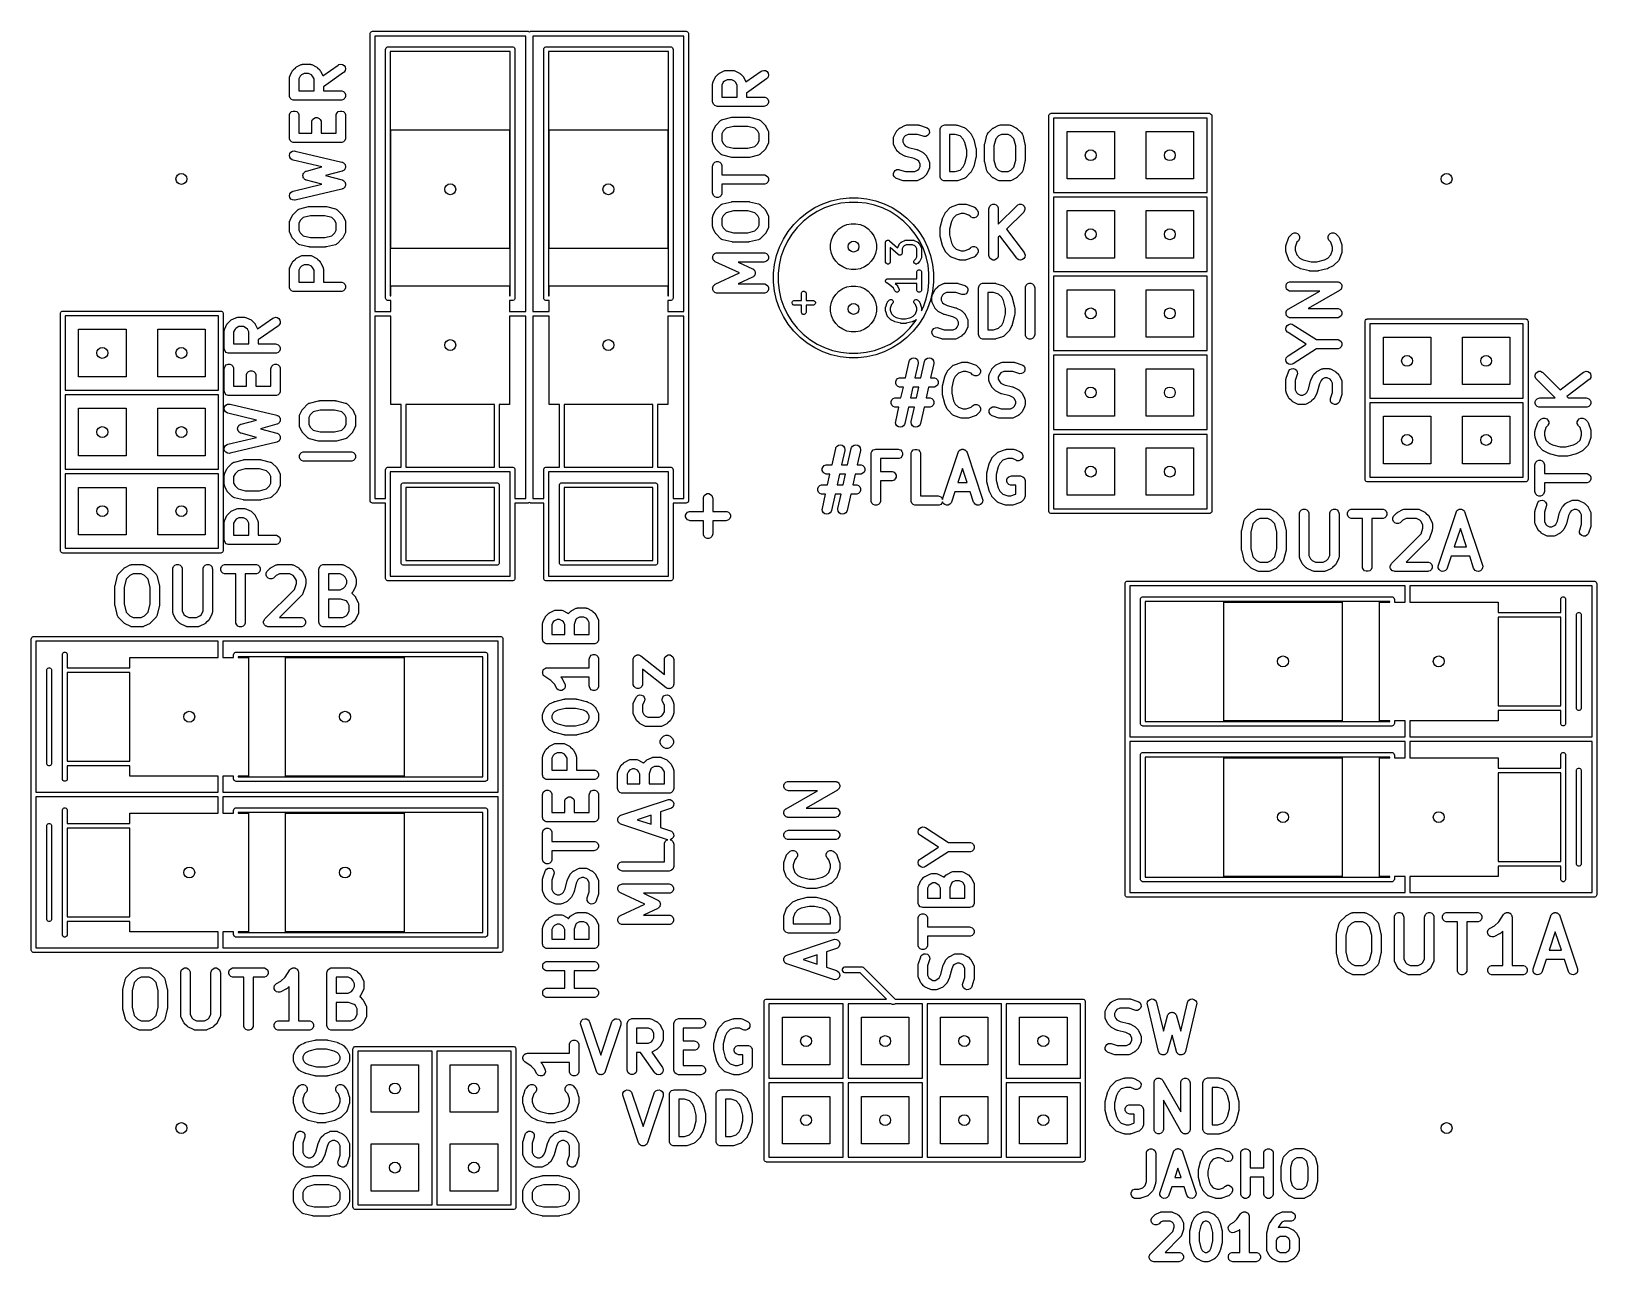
# Model space of a CAD drawing. Extents: x 0.01 to 1.99, y 0.03 to 1.59.
import ezdxf

# ---------------------------------------------------------------- set-up
doc = ezdxf.new("R2010")
doc.units = 0
doc.header["$MEASUREMENT"] = 0
doc.layers.add('BLACK', color=7, linetype='CONTINUOUS')

msp = doc.modelspace()

# ---------------------------------------------------------------- linework, layer by layer
at = {"layer": 'BLACK', "linetype": 'CONTINUOUS'}
for p, q in [((0.4386, 1.5837), (0.4387, 1.5842)), ((0.4386, 1.2294), (0.4386, 1.5837)), ((0.4387, 1.5843), (0.4391, 1.5853)), ((0.4387, 1.5842), (0.4387, 1.5843)), ((0.4391, 1.5853), (0.4399, 1.5862)), ((0.4399, 1.5862), (0.441, 1.5866)), ((0.441, 1.5866), (0.4416, 1.5867)), ((0.4416, 1.5867), (0.6384, 1.5867)), ((0.6384, 1.5867), (0.639, 1.5866)), ((0.639, 1.5866), (0.64, 1.5862)), ((0.64, 1.5862), (0.641, 1.5866)), ((0.641, 1.5866), (0.6416, 1.5867)), ((0.6416, 1.5867), (0.8384, 1.5867)), ((0.8384, 1.5867), (0.839, 1.5866)), ((0.839, 1.5866), (0.8401, 1.5862)), ((0.8401, 1.5862), (0.8409, 1.5853)), ((0.8409, 1.5853), (0.8413, 1.5843)), ((0.8413, 1.5843), (0.8413, 1.5842)), ((0.8413, 1.5842), (0.8414, 1.5837)), ((0.8414, 1.5837), (0.8414, 1.2294)), ((0.4445, 1.5807), (0.4445, 1.2323)), ((0.6355, 1.5807), (0.4445, 1.5807)), ((0.4583, 1.564), (0.4584, 1.5646)), ((0.4583, 1.2491), (0.4583, 1.564)), ((0.4584, 1.5646), (0.4588, 1.5657)), ((0.4588, 1.5657), (0.4596, 1.5665)), ((0.4596, 1.5665), (0.4607, 1.5669)), ((0.4607, 1.5669), (0.4613, 1.567)), ((0.4613, 1.567), (0.6187, 1.567)), ((0.6187, 1.567), (0.6193, 1.5669)), ((0.6193, 1.5669), (0.6204, 1.5665)), ((0.6204, 1.5665), (0.6212, 1.5657)), ((0.6212, 1.5657), (0.6216, 1.5646)), ((0.6216, 1.5646), (0.6217, 1.564)), ((0.6217, 1.564), (0.6217, 1.2491)), ((0.6355, 1.2323), (0.6355, 1.5807)), ((0.6445, 1.5807), (0.6445, 1.2323)), ((0.8355, 1.5807), (0.6445, 1.5807)), ((0.6583, 1.564), (0.6584, 1.5646)), ((0.6583, 1.2491), (0.6583, 1.564)), ((0.6584, 1.5646), (0.6588, 1.5657)), ((0.6588, 1.5657), (0.6596, 1.5665)), ((0.6596, 1.5665), (0.6607, 1.5669)), ((0.6607, 1.5669), (0.6613, 1.567)), ((0.6613, 1.567), (0.8187, 1.567)), ((0.8187, 1.567), (0.8193, 1.5669)), ((0.8193, 1.5669), (0.8204, 1.5665)), ((0.8204, 1.5665), (0.8212, 1.5657)), ((0.8212, 1.5657), (0.8216, 1.5646)), ((0.8216, 1.5646), (0.8217, 1.564)), ((0.8217, 1.564), (0.8217, 1.2491)), ((0.8355, 1.2323), (0.8355, 1.5807)), ((0.3456, 1.5417), (0.3513, 1.5445)), ((0.3513, 1.5445), (0.3523, 1.5449)), ((0.3523, 1.5449), (0.3526, 1.5449)), ((0.3526, 1.5449), (0.3527, 1.545)), ((0.3527, 1.545), (0.3539, 1.5451)), ((0.3539, 1.5451), (0.3623, 1.5451)), ((0.3623, 1.5451), (0.3635, 1.545)), ((0.3635, 1.545), (0.3637, 1.5449)), ((0.3637, 1.5449), (0.3639, 1.5449)), ((0.3639, 1.5449), (0.365, 1.5445)), ((0.365, 1.5445), (0.3706, 1.5417)), ((0.3983, 1.544), (0.3993, 1.5446)), ((0.3993, 1.5446), (0.4016, 1.5451)), ((0.4016, 1.5451), (0.4038, 1.5447)), ((0.4038, 1.5447), (0.4058, 1.5435)), ((0.4642, 1.5611), (0.4642, 1.252)), ((0.6158, 1.5611), (0.4642, 1.5611)), ((0.6158, 1.252), (0.6158, 1.5611)), ((0.6642, 1.5611), (0.6642, 1.252)), ((0.8158, 1.5611), (0.6642, 1.5611)), ((0.8158, 1.252), (0.8158, 1.5611)), ((0.3367, 1.528), (0.3369, 1.5291)), ((0.3367, 1.5055), (0.3367, 1.528)), ((0.3369, 1.5293), (0.337, 1.5295)), ((0.3369, 1.5291), (0.3369, 1.5293)), ((0.337, 1.5295), (0.3374, 1.5306)), ((0.3374, 1.5306), (0.3402, 1.5362)), ((0.3402, 1.5362), (0.3405, 1.5367)), ((0.3405, 1.5367), (0.3406, 1.5369)), ((0.3406, 1.5369), (0.3407, 1.537)), ((0.3407, 1.537), (0.3408, 1.5372)), ((0.3408, 1.5372), (0.3409, 1.5373)), ((0.3409, 1.5373), (0.3413, 1.5378)), ((0.3413, 1.5378), (0.3441, 1.5406)), ((0.3441, 1.5406), (0.3446, 1.5409)), ((0.3446, 1.5409), (0.3447, 1.5411)), ((0.3447, 1.5411), (0.3448, 1.5412)), ((0.3448, 1.5412), (0.345, 1.5413)), ((0.345, 1.5413), (0.3451, 1.5414)), ((0.3451, 1.5414), (0.3456, 1.5417)), ((0.3503, 1.5301), (0.3486, 1.5266)), ((0.3486, 1.5266), (0.3486, 1.5114)), ((0.3518, 1.5315), (0.3503, 1.5301)), ((0.3553, 1.5333), (0.3518, 1.5315)), ((0.3609, 1.5333), (0.3553, 1.5333)), ((0.3645, 1.5315), (0.3609, 1.5333)), ((0.3659, 1.5301), (0.3645, 1.5315)), ((0.3677, 1.5266), (0.3659, 1.5301)), ((0.3677, 1.5114), (0.3677, 1.5266)), ((0.3706, 1.5417), (0.3711, 1.5414)), ((0.3711, 1.5414), (0.3712, 1.5413)), ((0.3712, 1.5413), (0.3714, 1.5412)), ((0.3714, 1.5412), (0.3716, 1.5411)), ((0.3716, 1.5411), (0.3717, 1.5409)), ((0.3717, 1.5409), (0.3721, 1.5406)), ((0.3721, 1.5406), (0.3749, 1.5378)), ((0.3749, 1.5378), (0.3753, 1.5373)), ((0.3753, 1.5373), (0.3754, 1.5372)), ((0.3754, 1.5372), (0.3755, 1.537)), ((0.3755, 1.537), (0.3757, 1.5369)), ((0.3757, 1.5369), (0.3757, 1.5367)), ((0.3757, 1.5367), (0.3761, 1.5362)), ((0.3761, 1.5362), (0.3789, 1.5306)), ((0.3789, 1.5305), (0.3983, 1.544)), ((0.3789, 1.5306), (0.3789, 1.5305)), ((0.4051, 1.5344), (0.3795, 1.5164)), ((0.406, 1.5351), (0.4051, 1.5344)), ((0.4058, 1.5435), (0.4071, 1.5416)), ((0.4072, 1.5371), (0.406, 1.5351)), ((0.4071, 1.5416), (0.4076, 1.5393)), ((0.4076, 1.5393), (0.4072, 1.5371)), ((0.8724, 1.5228), (0.8752, 1.5284)), ((0.8752, 1.5284), (0.8755, 1.5289)), ((0.8755, 1.5289), (0.8756, 1.529)), ((0.8756, 1.529), (0.8757, 1.5292)), ((0.8757, 1.5292), (0.8758, 1.5294)), ((0.8758, 1.5294), (0.8759, 1.5295)), ((0.8759, 1.5295), (0.8763, 1.5299)), ((0.8763, 1.5299), (0.8791, 1.5328)), ((0.8791, 1.5328), (0.8796, 1.5331)), ((0.8796, 1.5331), (0.8797, 1.5332)), ((0.8797, 1.5332), (0.8798, 1.5334)), ((0.8798, 1.5334), (0.88, 1.5335)), ((0.88, 1.5335), (0.8801, 1.5335)), ((0.8801, 1.5335), (0.8806, 1.5339)), ((0.8806, 1.5339), (0.8863, 1.5367)), ((0.8863, 1.5367), (0.8873, 1.5371)), ((0.8903, 1.5255), (0.8868, 1.5237)), ((0.8873, 1.5371), (0.8876, 1.5371)), ((0.8876, 1.5371), (0.8877, 1.5372)), ((0.8877, 1.5372), (0.8889, 1.5373)), ((0.8889, 1.5373), (0.8973, 1.5373)), ((0.8959, 1.5255), (0.8903, 1.5255)), ((0.8995, 1.5237), (0.8959, 1.5255)), ((0.8973, 1.5373), (0.8985, 1.5372)), ((0.8985, 1.5372), (0.8987, 1.5371)), ((0.8987, 1.5371), (0.8989, 1.5371)), ((0.8989, 1.5371), (0.9, 1.5367)), ((0.9, 1.5367), (0.9056, 1.5339)), ((0.9056, 1.5339), (0.9061, 1.5335)), ((0.9061, 1.5335), (0.9062, 1.5335)), ((0.9062, 1.5335), (0.9064, 1.5334)), ((0.9064, 1.5334), (0.9066, 1.5332)), ((0.9066, 1.5332), (0.9067, 1.5331)), ((0.9067, 1.5331), (0.9071, 1.5328)), ((0.9071, 1.5328), (0.9099, 1.5299)), ((0.9099, 1.5299), (0.9103, 1.5295)), ((0.9103, 1.5295), (0.9104, 1.5294)), ((0.9104, 1.5294), (0.9105, 1.5292)), ((0.9105, 1.5292), (0.9107, 1.529)), ((0.9107, 1.529), (0.9107, 1.5289)), ((0.9107, 1.5289), (0.9111, 1.5284)), ((0.9111, 1.5284), (0.9139, 1.5228)), ((0.9139, 1.5226), (0.9333, 1.5362)), ((0.9401, 1.5266), (0.9145, 1.5086)), ((0.9333, 1.5362), (0.9343, 1.5368)), ((0.9343, 1.5368), (0.9366, 1.5373)), ((0.9366, 1.5373), (0.9388, 1.5369)), ((0.9388, 1.5369), (0.9408, 1.5357)), ((0.941, 1.5273), (0.9401, 1.5266)), ((0.9408, 1.5357), (0.9421, 1.5338)), ((0.9422, 1.5292), (0.941, 1.5273)), ((0.9421, 1.5338), (0.9426, 1.5315)), ((0.9426, 1.5315), (0.9422, 1.5292)), ((0.3369, 1.5043), (0.3367, 1.5055)), ((0.3486, 1.5114), (0.3677, 1.5114)), ((0.3795, 1.5164), (0.3795, 1.5114)), ((0.3795, 1.5114), (0.4017, 1.5114)), ((0.4017, 1.5114), (0.4029, 1.5112)), ((0.4029, 1.5112), (0.405, 1.5104)), ((0.405, 1.5104), (0.4066, 1.5087)), ((0.4066, 1.5087), (0.4075, 1.5066)), ((0.4075, 1.5066), (0.4075, 1.5043)), ((0.8717, 1.5201), (0.8719, 1.5213)), ((0.8717, 1.4976), (0.8717, 1.5201)), ((0.8719, 1.5215), (0.872, 1.5217)), ((0.8719, 1.5213), (0.8719, 1.5215)), ((0.872, 1.5217), (0.8724, 1.5228)), ((0.8853, 1.5223), (0.8836, 1.5187)), ((0.8836, 1.5187), (0.8836, 1.5035)), ((0.8868, 1.5237), (0.8853, 1.5223)), ((0.9009, 1.5223), (0.8995, 1.5237)), ((0.9027, 1.5187), (0.9009, 1.5223)), ((0.9027, 1.5035), (0.9027, 1.5187)), ((0.9139, 1.5228), (0.9139, 1.5226)), ((0.9145, 1.5086), (0.9145, 1.5035)), ((0.3377, 1.5022), (0.3369, 1.5043)), ((0.3394, 1.5005), (0.3377, 1.5022)), ((0.3377, 1.4834), (0.3394, 1.4851)), ((0.3415, 1.4997), (0.3394, 1.5005)), ((0.3394, 1.4851), (0.3415, 1.4859)), ((0.3427, 1.4996), (0.3415, 1.4997)), ((0.3415, 1.4859), (0.3438, 1.4859)), ((0.4017, 1.4996), (0.3427, 1.4996)), ((0.3438, 1.4859), (0.3459, 1.4851)), ((0.3459, 1.4851), (0.3476, 1.4834)), ((0.3968, 1.4834), (0.3984, 1.4851)), ((0.3984, 1.4851), (0.4006, 1.4859)), ((0.4006, 1.4859), (0.4029, 1.4859)), ((0.4029, 1.4997), (0.4017, 1.4996)), ((0.405, 1.5005), (0.4029, 1.4997)), ((0.4029, 1.4859), (0.405, 1.4851)), ((0.4066, 1.5022), (0.405, 1.5005)), ((0.405, 1.4851), (0.4066, 1.4834)), ((0.4075, 1.5043), (0.4066, 1.5022)), ((0.8719, 1.4965), (0.8717, 1.4976)), ((0.8727, 1.4944), (0.8719, 1.4965)), ((0.8744, 1.4927), (0.8727, 1.4944)), ((0.8765, 1.4919), (0.8744, 1.4927)), ((0.8777, 1.4917), (0.8765, 1.4919)), ((0.9367, 1.4917), (0.8777, 1.4917)), ((0.8836, 1.5035), (0.9027, 1.5035)), ((0.9145, 1.5035), (0.9367, 1.5035)), ((0.9367, 1.5035), (0.9379, 1.5034)), ((0.9379, 1.4919), (0.9367, 1.4917)), ((0.9379, 1.5034), (0.94, 1.5026)), ((0.94, 1.4927), (0.9379, 1.4919)), ((0.94, 1.5026), (0.9416, 1.5009)), ((0.9416, 1.4944), (0.94, 1.4927)), ((0.9416, 1.5009), (0.9425, 1.4988)), ((0.9425, 1.4965), (0.9416, 1.4944)), ((0.9425, 1.4988), (0.9425, 1.4965)), ((0.3367, 1.4801), (0.3369, 1.4813)), ((0.3367, 1.452), (0.3367, 1.4801)), ((0.3369, 1.4813), (0.3377, 1.4834)), ((0.3476, 1.4834), (0.3484, 1.4813)), ((0.3484, 1.4813), (0.3486, 1.4801)), ((0.3486, 1.4801), (0.3486, 1.4579)), ((0.3649, 1.4717), (0.365, 1.4729)), ((0.3649, 1.4579), (0.3649, 1.4717)), ((0.365, 1.4729), (0.3659, 1.475)), ((0.3659, 1.475), (0.3675, 1.4766)), ((0.3675, 1.4766), (0.3696, 1.4775)), ((0.3696, 1.4775), (0.3719, 1.4775)), ((0.3719, 1.4775), (0.3741, 1.4766)), ((0.3741, 1.4766), (0.3757, 1.475)), ((0.3757, 1.475), (0.3766, 1.4729)), ((0.3766, 1.4729), (0.3767, 1.4717)), ((0.3767, 1.4717), (0.3767, 1.4579)), ((0.3958, 1.4801), (0.3959, 1.4813)), ((0.3958, 1.4579), (0.3958, 1.4801)), ((0.3959, 1.4813), (0.3968, 1.4834)), ((0.4066, 1.4834), (0.4075, 1.4813)), ((0.4075, 1.4813), (0.4076, 1.4801)), ((0.4076, 1.4801), (0.4076, 1.452)), ((0.8724, 1.4609), (0.8752, 1.4665)), ((0.8752, 1.4665), (0.8755, 1.467)), ((0.8755, 1.467), (0.8756, 1.4672)), ((0.8756, 1.4672), (0.8757, 1.4673)), ((0.8757, 1.4673), (0.8758, 1.4675)), ((0.8758, 1.4675), (0.8759, 1.4676)), ((0.8759, 1.4676), (0.8763, 1.4681)), ((0.8763, 1.4681), (0.8819, 1.4737)), ((0.8819, 1.4737), (0.8828, 1.4744)), ((0.8828, 1.4744), (0.8832, 1.4746)), ((0.8832, 1.4746), (0.8836, 1.4749)), ((0.8836, 1.4749), (0.8847, 1.4753)), ((0.8847, 1.4753), (0.8959, 1.4781)), ((0.8981, 1.4664), (0.8891, 1.4642)), ((0.8959, 1.4781), (0.8961, 1.4781)), ((0.8961, 1.4781), (0.8962, 1.4781)), ((0.8962, 1.4781), (0.8966, 1.4782)), ((0.8966, 1.4782), (0.897, 1.4782)), ((0.897, 1.4782), (0.8971, 1.4782)), ((0.8971, 1.4782), (0.8973, 1.4782)), ((0.8973, 1.4782), (0.917, 1.4782)), ((0.9163, 1.4664), (0.8981, 1.4664)), ((0.9253, 1.4642), (0.9163, 1.4664)), ((0.917, 1.4782), (0.9172, 1.4782)), ((0.9172, 1.4782), (0.9173, 1.4782)), ((0.9173, 1.4782), (0.9177, 1.4782)), ((0.9177, 1.4782), (0.9182, 1.4781)), ((0.9182, 1.4781), (0.9183, 1.4781)), ((0.9183, 1.4781), (0.9185, 1.4781)), ((0.9185, 1.4781), (0.9297, 1.4753)), ((0.9297, 1.4753), (0.9308, 1.4749)), ((0.9308, 1.4749), (0.9311, 1.4746)), ((0.9311, 1.4746), (0.9316, 1.4744)), ((0.9316, 1.4744), (0.9324, 1.4737)), ((0.9324, 1.4737), (0.9381, 1.4681)), ((0.9381, 1.4681), (0.9384, 1.4676)), ((0.9384, 1.4676), (0.9386, 1.4675)), ((0.9386, 1.4675), (0.9387, 1.4673)), ((0.9387, 1.4673), (0.9388, 1.4672)), ((0.9388, 1.4672), (0.9389, 1.467)), ((0.9389, 1.467), (0.9392, 1.4665)), ((0.9392, 1.4665), (0.942, 1.4609)), ((1.1093, 1.4648), (1.1149, 1.4676)), ((1.1149, 1.4676), (1.116, 1.468)), ((1.116, 1.468), (1.1162, 1.4681)), ((1.1162, 1.4681), (1.1164, 1.4681)), ((1.1164, 1.4681), (1.1176, 1.4683)), ((1.1176, 1.4683), (1.1316, 1.4683)), ((1.1316, 1.4683), (1.1322, 1.4682)), ((1.1322, 1.4682), (1.1324, 1.4682)), ((1.1324, 1.4682), (1.1326, 1.4682)), ((1.1326, 1.4682), (1.1328, 1.4681)), ((1.1328, 1.4681), (1.1329, 1.4681)), ((1.1329, 1.4681), (1.1335, 1.468)), ((1.1335, 1.468), (1.1419, 1.4651)), ((1.1419, 1.4651), (1.143, 1.4647)), ((1.1596, 1.4635), (1.1605, 1.4656)), ((1.1605, 1.4656), (1.1621, 1.4673)), ((1.1621, 1.4673), (1.1642, 1.4681)), ((1.1642, 1.4681), (1.1654, 1.4683)), ((1.1654, 1.4683), (1.1794, 1.4683)), ((1.1794, 1.4683), (1.18, 1.4682)), ((1.18, 1.4682), (1.1802, 1.4682)), ((1.1802, 1.4682), (1.1804, 1.4682)), ((1.1804, 1.4682), (1.1806, 1.4681)), ((1.1806, 1.4681), (1.1807, 1.4681)), ((1.1807, 1.4681), (1.1813, 1.468)), ((1.1813, 1.468), (1.1897, 1.4651)), ((1.1897, 1.4651), (1.1908, 1.4647)), ((1.2274, 1.4648), (1.233, 1.4676)), ((1.233, 1.4676), (1.2341, 1.468)), ((1.2341, 1.468), (1.2343, 1.4681)), ((1.2343, 1.4681), (1.2345, 1.4681)), ((1.2345, 1.4681), (1.2357, 1.4683)), ((1.2357, 1.4683), (1.2469, 1.4683)), ((1.2469, 1.4683), (1.2481, 1.4681)), ((1.2481, 1.4681), (1.2483, 1.4681)), ((1.2483, 1.4681), (1.2485, 1.468)), ((1.2485, 1.468), (1.2496, 1.4676)), ((1.2496, 1.4676), (1.2552, 1.4648)), ((1.297, 1.48), (1.2971, 1.4806)), ((1.297, 1.38), (1.297, 1.48)), ((1.2971, 1.4806), (1.2975, 1.4816)), ((1.2975, 1.4816), (1.2984, 1.4825)), ((1.2984, 1.4825), (1.2994, 1.4829)), ((1.2994, 1.4829), (1.3, 1.483)), ((1.3, 1.483), (1.5, 1.483)), ((1.303, 1.477), (1.303, 1.383)), ((1.497, 1.477), (1.303, 1.477)), ((1.497, 1.383), (1.497, 1.477)), ((1.5, 1.483), (1.5006, 1.4829)), ((1.5006, 1.4829), (1.5016, 1.4825)), ((1.5016, 1.4825), (1.5025, 1.4816)), ((1.5025, 1.4816), (1.5029, 1.4806)), ((1.5029, 1.4806), (1.503, 1.48)), ((1.503, 1.48), (1.503, 1.38)), ((0.3369, 1.4509), (0.3367, 1.452)), ((0.3377, 1.4487), (0.3369, 1.4509)), ((0.3394, 1.4471), (0.3377, 1.4487)), ((0.3415, 1.4462), (0.3394, 1.4471)), ((0.3427, 1.4461), (0.3415, 1.4462)), ((0.4017, 1.4461), (0.3427, 1.4461)), ((0.3486, 1.4579), (0.3649, 1.4579)), ((0.3767, 1.4579), (0.3958, 1.4579)), ((0.4029, 1.4462), (0.4017, 1.4461)), ((0.405, 1.4471), (0.4029, 1.4462)), ((0.4066, 1.4487), (0.405, 1.4471)), ((0.4075, 1.4509), (0.4066, 1.4487)), ((0.4076, 1.452), (0.4075, 1.4509)), ((0.465, 1.3119), (0.465, 1.4619)), ((0.465, 1.4619), (0.615, 1.4619)), ((0.615, 1.4619), (0.615, 1.3119)), ((0.665, 1.3119), (0.665, 1.4619)), ((0.665, 1.4619), (0.815, 1.4619)), ((0.815, 1.4619), (0.815, 1.3119)), ((0.8717, 1.4583), (0.8719, 1.4594)), ((0.8717, 1.447), (0.8717, 1.4583)), ((0.8719, 1.4459), (0.8717, 1.447)), ((0.8719, 1.4596), (0.872, 1.4598)), ((0.8719, 1.4594), (0.8719, 1.4596)), ((0.8719, 1.4457), (0.8719, 1.4459)), ((0.872, 1.4455), (0.8719, 1.4457)), ((0.872, 1.4598), (0.8724, 1.4609)), ((0.8724, 1.4444), (0.872, 1.4455)), ((0.8853, 1.4604), (0.8836, 1.4569)), ((0.8836, 1.4569), (0.8836, 1.4484)), ((0.8836, 1.4484), (0.8853, 1.4449)), ((0.8891, 1.4642), (0.8853, 1.4604)), ((0.929, 1.4604), (0.9253, 1.4642)), ((0.9308, 1.4569), (0.929, 1.4604)), ((0.929, 1.4449), (0.9308, 1.4484)), ((0.9308, 1.4484), (0.9308, 1.4569)), ((0.942, 1.4609), (0.9424, 1.4598)), ((0.9424, 1.4455), (0.942, 1.4444)), ((0.9424, 1.4598), (0.9424, 1.4596)), ((0.9424, 1.4596), (0.9425, 1.4594)), ((0.9425, 1.4459), (0.9424, 1.4457)), ((0.9424, 1.4457), (0.9424, 1.4455)), ((0.9425, 1.4594), (0.9426, 1.4583)), ((0.9426, 1.447), (0.9425, 1.4459)), ((0.9426, 1.4583), (0.9426, 1.447)), ((1.1004, 1.4511), (1.1005, 1.4523)), ((1.1004, 1.4455), (1.1004, 1.4511)), ((1.1005, 1.4443), (1.1004, 1.4455)), ((1.1005, 1.4523), (1.1006, 1.4524)), ((1.1006, 1.4527), (1.101, 1.4537)), ((1.1006, 1.4524), (1.1006, 1.4527)), ((1.101, 1.4537), (1.1038, 1.4594)), ((1.1038, 1.4594), (1.1042, 1.4599)), ((1.1042, 1.46), (1.1043, 1.4602)), ((1.1042, 1.4599), (1.1042, 1.46)), ((1.1043, 1.4602), (1.1045, 1.4603)), ((1.1045, 1.4603), (1.1046, 1.4604)), ((1.1046, 1.4604), (1.1049, 1.4609)), ((1.1049, 1.4609), (1.1078, 1.4637)), ((1.1078, 1.4637), (1.1082, 1.4641)), ((1.1082, 1.4641), (1.1083, 1.4642)), ((1.1083, 1.4642), (1.1085, 1.4643)), ((1.1085, 1.4643), (1.1087, 1.4644)), ((1.1087, 1.4644), (1.1088, 1.4645)), ((1.1088, 1.4645), (1.1093, 1.4648)), ((1.114, 1.4532), (1.1122, 1.4497)), ((1.1122, 1.4497), (1.1122, 1.4469)), ((1.1122, 1.4469), (1.114, 1.4434)), ((1.1154, 1.4547), (1.114, 1.4532)), ((1.119, 1.4564), (1.1154, 1.4547)), ((1.1307, 1.4564), (1.119, 1.4564)), ((1.1382, 1.4539), (1.1307, 1.4564)), ((1.1393, 1.4537), (1.1382, 1.4539)), ((1.1416, 1.4538), (1.1393, 1.4537)), ((1.1437, 1.4549), (1.1416, 1.4538)), ((1.143, 1.4647), (1.1447, 1.4632)), ((1.1452, 1.4566), (1.1437, 1.4549)), ((1.1447, 1.4632), (1.1458, 1.4611)), ((1.1459, 1.4588), (1.1452, 1.4566)), ((1.1458, 1.4611), (1.1459, 1.4588)), ((1.1595, 1.4623), (1.1596, 1.4635)), ((1.1595, 1.4033), (1.1595, 1.4623)), ((1.1785, 1.4564), (1.1713, 1.4564)), ((1.1713, 1.4564), (1.1713, 1.4092)), ((1.1847, 1.4544), (1.1785, 1.4564)), ((1.1886, 1.4504), (1.1847, 1.4544)), ((1.1907, 1.4462), (1.1886, 1.4504)), ((1.1932, 1.4363), (1.1907, 1.4462)), ((1.1908, 1.4647), (1.1909, 1.4645)), ((1.1909, 1.4645), (1.1911, 1.4644)), ((1.1911, 1.4644), (1.192, 1.4637)), ((1.192, 1.4637), (1.1977, 1.4581)), ((1.1977, 1.4581), (1.198, 1.4576)), ((1.198, 1.4576), (1.1982, 1.4575)), ((1.1982, 1.4575), (1.1983, 1.4574)), ((1.1983, 1.4574), (1.1984, 1.4572)), ((1.1984, 1.4572), (1.1985, 1.457)), ((1.1985, 1.457), (1.1988, 1.4566)), ((1.1988, 1.4566), (1.2016, 1.4509)), ((1.2016, 1.4509), (1.2016, 1.4508)), ((1.2016, 1.4508), (1.2016, 1.4508)), ((1.2016, 1.4508), (1.2018, 1.4503)), ((1.2018, 1.4503), (1.202, 1.4498)), ((1.202, 1.4498), (1.202, 1.4498)), ((1.202, 1.4498), (1.202, 1.4497)), ((1.202, 1.4497), (1.2048, 1.4385)), ((1.2159, 1.4441), (1.2187, 1.4553)), ((1.2187, 1.4553), (1.2191, 1.4564)), ((1.2191, 1.4564), (1.2193, 1.4568)), ((1.2193, 1.4568), (1.2195, 1.4572)), ((1.2195, 1.4572), (1.2202, 1.4581)), ((1.2202, 1.4581), (1.2259, 1.4637)), ((1.2259, 1.4637), (1.2263, 1.4641)), ((1.2263, 1.4641), (1.2264, 1.4642)), ((1.2264, 1.4642), (1.2266, 1.4643)), ((1.2266, 1.4643), (1.2268, 1.4644)), ((1.2268, 1.4644), (1.2269, 1.4645)), ((1.2269, 1.4645), (1.2274, 1.4648)), ((1.2298, 1.4509), (1.2275, 1.4419)), ((1.2335, 1.4547), (1.2298, 1.4509)), ((1.2371, 1.4564), (1.2335, 1.4547)), ((1.2455, 1.4564), (1.2371, 1.4564)), ((1.249, 1.4547), (1.2455, 1.4564)), ((1.2528, 1.4509), (1.249, 1.4547)), ((1.2551, 1.4419), (1.2528, 1.4509)), ((1.2552, 1.4648), (1.2557, 1.4645)), ((1.2557, 1.4645), (1.2558, 1.4644)), ((1.2558, 1.4644), (1.256, 1.4643)), ((1.256, 1.4643), (1.2562, 1.4642)), ((1.2562, 1.4642), (1.2563, 1.4641)), ((1.2563, 1.4641), (1.2567, 1.4637)), ((1.2567, 1.4637), (1.2623, 1.4581)), ((1.2623, 1.4581), (1.2631, 1.4572)), ((1.2631, 1.4572), (1.2632, 1.4568)), ((1.2632, 1.4568), (1.2635, 1.4564)), ((1.2635, 1.4564), (1.2639, 1.4553)), ((1.2639, 1.4553), (1.2667, 1.4441)), ((1.32, 1.4), (1.32, 1.46)), ((1.32, 1.46), (1.38, 1.46)), ((1.38, 1.46), (1.38, 1.4)), ((1.42, 1.4), (1.42, 1.46)), ((1.42, 1.46), (1.48, 1.46)), ((1.48, 1.46), (1.48, 1.4)), ((0.3367, 1.4297), (0.3373, 1.432)), ((0.3371, 1.4275), (0.3367, 1.4297)), ((0.3383, 1.4255), (0.3371, 1.4275)), ((0.3373, 1.432), (0.3386, 1.4339)), ((0.3402, 1.4242), (0.3383, 1.4255)), ((0.3386, 1.4339), (0.3406, 1.4351)), ((0.3406, 1.4351), (0.3429, 1.4354)), ((0.3429, 1.4354), (0.344, 1.4353)), ((0.344, 1.4353), (0.4031, 1.4212)), ((0.8752, 1.4388), (0.8724, 1.4444)), ((0.8755, 1.4383), (0.8752, 1.4388)), ((0.8756, 1.4381), (0.8755, 1.4383)), ((0.8757, 1.438), (0.8756, 1.4381)), ((0.8758, 1.4378), (0.8757, 1.438)), ((0.8759, 1.4377), (0.8758, 1.4378)), ((0.8763, 1.4372), (0.8759, 1.4377)), ((0.8819, 1.4316), (0.8763, 1.4372)), ((0.8828, 1.4309), (0.8819, 1.4316)), ((0.8832, 1.4307), (0.8828, 1.4309)), ((0.8836, 1.4304), (0.8832, 1.4307)), ((0.8847, 1.43), (0.8836, 1.4304)), ((0.8959, 1.4272), (0.8847, 1.43)), ((0.8853, 1.4449), (0.8891, 1.4411)), ((0.8891, 1.4411), (0.8981, 1.4389)), ((0.8961, 1.4272), (0.8959, 1.4272)), ((0.8962, 1.4272), (0.8961, 1.4272)), ((0.8966, 1.4271), (0.8962, 1.4272)), ((0.897, 1.4271), (0.8966, 1.4271)), ((0.8971, 1.4271), (0.897, 1.4271)), ((0.8973, 1.4271), (0.8971, 1.4271)), ((0.917, 1.4271), (0.8973, 1.4271)), ((0.8981, 1.4389), (0.9163, 1.4389)), ((0.9163, 1.4389), (0.9253, 1.4411)), ((0.9172, 1.4271), (0.917, 1.4271)), ((0.9173, 1.4271), (0.9172, 1.4271)), ((0.9177, 1.4271), (0.9173, 1.4271)), ((0.9182, 1.4272), (0.9177, 1.4271)), ((0.9183, 1.4272), (0.9182, 1.4272)), ((0.9185, 1.4272), (0.9183, 1.4272)), ((0.9297, 1.43), (0.9185, 1.4272)), ((0.9253, 1.4411), (0.929, 1.4449)), ((0.9308, 1.4304), (0.9297, 1.43)), ((0.9311, 1.4307), (0.9308, 1.4304)), ((0.9316, 1.4309), (0.9311, 1.4307)), ((0.9324, 1.4316), (0.9316, 1.4309)), ((0.9381, 1.4372), (0.9324, 1.4316)), ((0.9384, 1.4377), (0.9381, 1.4372)), ((0.9386, 1.4378), (0.9384, 1.4377)), ((0.9387, 1.438), (0.9386, 1.4378)), ((0.9388, 1.4381), (0.9387, 1.438)), ((0.9389, 1.4383), (0.9388, 1.4381)), ((0.9392, 1.4388), (0.9389, 1.4383)), ((0.942, 1.4444), (0.9392, 1.4388)), ((1.1006, 1.4441), (1.1005, 1.4443)), ((1.1006, 1.4439), (1.1006, 1.4441)), ((1.101, 1.4428), (1.1006, 1.4439)), ((1.1038, 1.4372), (1.101, 1.4428)), ((1.1042, 1.4367), (1.1038, 1.4372)), ((1.1042, 1.4366), (1.1042, 1.4367)), ((1.1043, 1.4364), (1.1042, 1.4366)), ((1.1045, 1.4362), (1.1043, 1.4364)), ((1.1046, 1.4361), (1.1045, 1.4362)), ((1.1049, 1.4357), (1.1046, 1.4361)), ((1.1078, 1.4329), (1.1049, 1.4357)), ((1.1082, 1.4325), (1.1078, 1.4329)), ((1.1083, 1.4324), (1.1082, 1.4325)), ((1.1085, 1.4323), (1.1083, 1.4324)), ((1.1087, 1.4321), (1.1085, 1.4323)), ((1.1088, 1.4321), (1.1087, 1.4321)), ((1.1093, 1.4318), (1.1088, 1.4321)), ((1.1149, 1.4289), (1.1093, 1.4318)), ((1.114, 1.4434), (1.1154, 1.4419)), ((1.115, 1.4289), (1.1149, 1.4289)), ((1.1155, 1.4287), (1.115, 1.4289)), ((1.115, 1.4289), (1.115, 1.4289)), ((1.1154, 1.4419), (1.1196, 1.4398)), ((1.116, 1.4285), (1.1155, 1.4287)), ((1.1161, 1.4285), (1.116, 1.4285)), ((1.116, 1.4285), (1.116, 1.4285)), ((1.1267, 1.4258), (1.1161, 1.4285)), ((1.1196, 1.4398), (1.1302, 1.4371)), ((1.1309, 1.4238), (1.1267, 1.4258)), ((1.1302, 1.4371), (1.1303, 1.4371)), ((1.1303, 1.4371), (1.1304, 1.4371)), ((1.1304, 1.4371), (1.1308, 1.4369)), ((1.1308, 1.4369), (1.1313, 1.4368)), ((1.1313, 1.4368), (1.1314, 1.4367)), ((1.1314, 1.4367), (1.1315, 1.4367)), ((1.1315, 1.4367), (1.1371, 1.4339)), ((1.1371, 1.4339), (1.1376, 1.4336)), ((1.1376, 1.4336), (1.1377, 1.4335)), ((1.1377, 1.4335), (1.1379, 1.4334)), ((1.1379, 1.4334), (1.1381, 1.4333)), ((1.1381, 1.4333), (1.1382, 1.4332)), ((1.1382, 1.4332), (1.1386, 1.4328)), ((1.1386, 1.4328), (1.1414, 1.43)), ((1.1414, 1.43), (1.1418, 1.4295)), ((1.1418, 1.4295), (1.1419, 1.4294)), ((1.1419, 1.4294), (1.142, 1.4292)), ((1.142, 1.4292), (1.1422, 1.4291)), ((1.1422, 1.4291), (1.1422, 1.4289)), ((1.1422, 1.4289), (1.1425, 1.4284)), ((1.1425, 1.4284), (1.1453, 1.4228)), ((1.1907, 1.4194), (1.1932, 1.4293)), ((1.1932, 1.4293), (1.1932, 1.4363)), ((1.2048, 1.4272), (1.202, 1.4159)), ((1.2048, 1.4385), (1.2049, 1.4383)), ((1.2049, 1.4274), (1.2048, 1.4272)), ((1.2049, 1.4383), (1.2049, 1.4382)), ((1.2049, 1.4382), (1.2049, 1.4378)), ((1.2049, 1.4378), (1.205, 1.4373)), ((1.205, 1.4283), (1.2049, 1.4279)), ((1.2049, 1.4279), (1.2049, 1.4275)), ((1.2049, 1.4275), (1.2049, 1.4274)), ((1.205, 1.4373), (1.205, 1.4372)), ((1.205, 1.4372), (1.205, 1.437)), ((1.205, 1.437), (1.205, 1.4286)), ((1.205, 1.4286), (1.205, 1.4284)), ((1.205, 1.4284), (1.205, 1.4283)), ((1.2157, 1.443), (1.2158, 1.4434)), ((1.2157, 1.4429), (1.2157, 1.443)), ((1.2157, 1.4427), (1.2157, 1.4429)), ((1.2157, 1.423), (1.2157, 1.4427)), ((1.2158, 1.4438), (1.2159, 1.4439)), ((1.2158, 1.4434), (1.2158, 1.4438)), ((1.2159, 1.4439), (1.2159, 1.4441)), ((1.2275, 1.4419), (1.2275, 1.4237)), ((1.2551, 1.4237), (1.2551, 1.4419)), ((1.2667, 1.4441), (1.2667, 1.4439)), ((1.2667, 1.4439), (1.2668, 1.4438)), ((1.2668, 1.4438), (1.2668, 1.4434)), ((1.2668, 1.4434), (1.2669, 1.443)), ((1.2669, 1.443), (1.2669, 1.4429)), ((1.2669, 1.4429), (1.2669, 1.4427)), ((1.2669, 1.4427), (1.2669, 1.423)), ((0.3413, 1.4238), (0.3402, 1.4242)), ((0.3776, 1.4151), (0.3413, 1.4238)), ((0.3538, 1.4054), (0.3539, 1.4061)), ((0.3539, 1.4061), (0.3541, 1.4065)), ((0.3541, 1.4065), (0.3542, 1.4068)), ((0.3542, 1.4068), (0.3547, 1.4074)), ((0.3547, 1.4074), (0.3551, 1.4081)), ((0.3551, 1.4081), (0.3554, 1.4083)), ((0.3554, 1.4083), (0.3556, 1.4087)), ((0.3556, 1.4087), (0.3563, 1.409)), ((0.3563, 1.409), (0.3569, 1.4095)), ((0.3569, 1.4095), (0.3575, 1.4097)), ((0.3575, 1.4097), (0.3576, 1.4098)), ((0.3576, 1.4098), (0.3577, 1.4098)), ((0.3577, 1.4098), (0.358, 1.4099)), ((0.358, 1.4099), (0.3776, 1.4151)), ((0.4032, 1.4098), (0.3824, 1.4042)), ((0.4031, 1.4212), (0.4035, 1.4211)), ((0.4036, 1.4099), (0.4032, 1.4098)), ((0.4035, 1.4211), (0.4036, 1.4211)), ((0.4036, 1.4211), (0.4037, 1.421)), ((0.4038, 1.4099), (0.4036, 1.4099)), ((0.4037, 1.421), (0.4042, 1.4208)), ((0.4039, 1.41), (0.4038, 1.4099)), ((0.4043, 1.4102), (0.4039, 1.41)), ((0.4042, 1.4208), (0.4049, 1.4203)), ((0.405, 1.4107), (0.4043, 1.4102)), ((0.4049, 1.4203), (0.4056, 1.4199)), ((0.4057, 1.4111), (0.405, 1.4107)), ((0.4056, 1.4199), (0.4058, 1.4197)), ((0.4059, 1.4114), (0.4057, 1.4111)), ((0.4058, 1.4197), (0.406, 1.4195)), ((0.4061, 1.4116), (0.4059, 1.4114)), ((0.406, 1.4195), (0.4065, 1.4188)), ((0.4066, 1.4123), (0.4061, 1.4116)), ((0.4065, 1.4188), (0.407, 1.4181)), ((0.4071, 1.413), (0.4066, 1.4123)), ((0.407, 1.4181), (0.4071, 1.4178)), ((0.4071, 1.4178), (0.4072, 1.4175)), ((0.4073, 1.4136), (0.4071, 1.4133)), ((0.4071, 1.4133), (0.4071, 1.413)), ((0.4072, 1.4175), (0.4074, 1.4167)), ((0.4074, 1.4144), (0.4073, 1.4136)), ((0.4074, 1.4167), (0.4076, 1.4158)), ((0.4076, 1.4152), (0.4074, 1.4144)), ((0.4076, 1.4158), (0.4076, 1.4155)), ((0.4076, 1.4155), (0.4076, 1.4152)), ((0.8717, 1.4161), (0.8719, 1.4172)), ((0.8717, 1.3823), (0.8717, 1.4161)), ((0.8719, 1.4172), (0.8727, 1.4194)), ((0.8727, 1.4194), (0.8744, 1.421)), ((0.8744, 1.421), (0.8765, 1.4219)), ((0.8765, 1.4219), (0.8788, 1.4219)), ((0.8788, 1.4219), (0.8809, 1.421)), ((0.8809, 1.421), (0.8826, 1.4194)), ((0.8826, 1.4194), (0.8834, 1.4172)), ((0.8834, 1.4172), (0.8836, 1.4161)), ((0.8836, 1.4161), (0.8836, 1.4051)), ((1.1005, 1.4068), (1.1012, 1.409)), ((1.1006, 1.4045), (1.1005, 1.4068)), ((1.1012, 1.409), (1.1027, 1.4108)), ((1.1027, 1.4108), (1.1048, 1.4118)), ((1.1048, 1.4118), (1.1071, 1.412)), ((1.1071, 1.412), (1.1082, 1.4117)), ((1.1082, 1.4117), (1.1157, 1.4092)), ((1.1157, 1.4092), (1.1274, 1.4092)), ((1.1274, 1.4092), (1.1309, 1.411)), ((1.1324, 1.4223), (1.1309, 1.4238)), ((1.1309, 1.411), (1.1324, 1.4124)), ((1.1342, 1.4188), (1.1324, 1.4223)), ((1.1324, 1.4124), (1.1342, 1.4159)), ((1.1342, 1.4159), (1.1342, 1.4188)), ((1.1422, 1.4056), (1.142, 1.4055)), ((1.1425, 1.4063), (1.1422, 1.4058)), ((1.1422, 1.4058), (1.1422, 1.4056)), ((1.1453, 1.4119), (1.1425, 1.4063)), ((1.1453, 1.4228), (1.1458, 1.4217)), ((1.1458, 1.413), (1.1453, 1.4119)), ((1.1458, 1.4217), (1.1458, 1.4215)), ((1.1458, 1.4215), (1.1459, 1.4213)), ((1.1459, 1.4134), (1.1458, 1.4132)), ((1.1458, 1.4132), (1.1458, 1.413)), ((1.1459, 1.4213), (1.146, 1.4202)), ((1.146, 1.4145), (1.1459, 1.4134)), ((1.146, 1.4202), (1.146, 1.4145)), ((1.1713, 1.4092), (1.1785, 1.4092)), ((1.1785, 1.4092), (1.1847, 1.4113)), ((1.1847, 1.4113), (1.1886, 1.4152)), ((1.1886, 1.4152), (1.1907, 1.4194)), ((1.1977, 1.4076), (1.192, 1.4019)), ((1.198, 1.408), (1.1977, 1.4076)), ((1.1982, 1.4081), (1.198, 1.408)), ((1.1983, 1.4083), (1.1982, 1.4081)), ((1.1984, 1.4084), (1.1983, 1.4083)), ((1.1985, 1.4086), (1.1984, 1.4084)), ((1.1988, 1.4091), (1.1985, 1.4086)), ((1.2016, 1.4147), (1.1988, 1.4091)), ((1.2018, 1.4153), (1.2016, 1.4148)), ((1.2016, 1.4148), (1.2016, 1.4148)), ((1.2016, 1.4148), (1.2016, 1.4147)), ((1.202, 1.4158), (1.2018, 1.4153)), ((1.202, 1.4159), (1.202, 1.4158)), ((1.202, 1.4158), (1.202, 1.4158)), ((1.2157, 1.4228), (1.2157, 1.423)), ((1.2157, 1.4227), (1.2157, 1.4228)), ((1.2158, 1.4223), (1.2157, 1.4227)), ((1.2158, 1.4218), (1.2158, 1.4223)), ((1.2159, 1.4217), (1.2158, 1.4218)), ((1.2159, 1.4215), (1.2159, 1.4217)), ((1.2187, 1.4103), (1.2159, 1.4215)), ((1.2191, 1.4092), (1.2187, 1.4103)), ((1.2193, 1.4089), (1.2191, 1.4092)), ((1.2195, 1.4084), (1.2193, 1.4089)), ((1.2202, 1.4076), (1.2195, 1.4084)), ((1.2259, 1.4019), (1.2202, 1.4076)), ((1.2275, 1.4237), (1.2298, 1.4147)), ((1.2298, 1.4147), (1.2335, 1.411)), ((1.2335, 1.411), (1.2371, 1.4092)), ((1.2371, 1.4092), (1.2455, 1.4092)), ((1.2455, 1.4092), (1.249, 1.411)), ((1.249, 1.411), (1.2528, 1.4147)), ((1.2528, 1.4147), (1.2551, 1.4237)), ((1.2623, 1.4076), (1.2567, 1.4019)), ((1.2631, 1.4084), (1.2623, 1.4076)), ((1.2632, 1.4089), (1.2631, 1.4084)), ((1.2635, 1.4092), (1.2632, 1.4089)), ((1.2639, 1.4103), (1.2635, 1.4092)), ((1.2667, 1.4215), (1.2639, 1.4103)), ((1.2668, 1.4218), (1.2667, 1.4217)), ((1.2667, 1.4217), (1.2667, 1.4215)), ((1.2669, 1.4227), (1.2668, 1.4223)), ((1.2668, 1.4223), (1.2668, 1.4218)), ((1.2669, 1.423), (1.2669, 1.4228)), ((1.2669, 1.4228), (1.2669, 1.4227)), ((0.3413, 1.3847), (0.3776, 1.3933)), ((0.4031, 1.3872), (0.344, 1.3732)), ((0.3536, 1.4046), (0.3538, 1.4054)), ((0.3537, 1.4042), (0.3536, 1.4046)), ((0.3536, 1.4038), (0.3537, 1.4042)), ((0.3538, 1.4031), (0.3536, 1.4038)), ((0.3539, 1.4023), (0.3538, 1.4031)), ((0.3541, 1.402), (0.3539, 1.4023)), ((0.3542, 1.4016), (0.3541, 1.402)), ((0.3547, 1.401), (0.3542, 1.4016)), ((0.3551, 1.4003), (0.3547, 1.401)), ((0.3554, 1.4001), (0.3551, 1.4003)), ((0.3556, 1.3998), (0.3554, 1.4001)), ((0.3563, 1.3994), (0.3556, 1.3998)), ((0.3569, 1.3989), (0.3563, 1.3994)), ((0.3575, 1.3987), (0.3569, 1.3989)), ((0.3576, 1.3986), (0.3575, 1.3987)), ((0.3577, 1.3986), (0.3576, 1.3986)), ((0.358, 1.3985), (0.3577, 1.3986)), ((0.3776, 1.3933), (0.358, 1.3985)), ((0.3824, 1.4042), (0.4032, 1.3987)), ((0.4035, 1.3874), (0.4031, 1.3872)), ((0.4032, 1.3987), (0.4036, 1.3985)), ((0.4036, 1.3874), (0.4035, 1.3874)), ((0.4036, 1.3985), (0.4038, 1.3985)), ((0.4037, 1.3875), (0.4036, 1.3874)), ((0.4042, 1.3876), (0.4037, 1.3875)), ((0.4038, 1.3985), (0.4039, 1.3984)), ((0.4039, 1.3984), (0.4043, 1.3983)), ((0.4049, 1.3881), (0.4042, 1.3876)), ((0.4043, 1.3983), (0.405, 1.3977)), ((0.4056, 1.3885), (0.4049, 1.3881)), ((0.405, 1.3977), (0.4057, 1.3973)), ((0.4058, 1.3888), (0.4056, 1.3885)), ((0.4057, 1.3973), (0.4059, 1.3971)), ((0.406, 1.389), (0.4058, 1.3888)), ((0.4059, 1.3971), (0.4061, 1.3969)), ((0.4065, 1.3897), (0.406, 1.389)), ((0.4061, 1.3969), (0.4066, 1.3961)), ((0.407, 1.3904), (0.4065, 1.3897)), ((0.4066, 1.3961), (0.4071, 1.3954)), ((0.4071, 1.3907), (0.407, 1.3904)), ((0.4071, 1.3954), (0.4071, 1.3951)), ((0.4071, 1.3951), (0.4073, 1.3949)), ((0.4072, 1.3909), (0.4071, 1.3907)), ((0.4074, 1.3918), (0.4072, 1.3909)), ((0.4073, 1.3949), (0.4074, 1.394)), ((0.4074, 1.394), (0.4076, 1.3932)), ((0.4076, 1.3926), (0.4074, 1.3918)), ((0.4076, 1.3932), (0.4076, 1.3929)), ((0.4076, 1.3929), (0.4076, 1.3926)), ((0.8836, 1.4051), (0.9367, 1.4051)), ((0.9367, 1.3933), (0.8836, 1.3933)), ((0.8836, 1.3933), (0.8836, 1.3823)), ((0.9367, 1.4051), (0.9379, 1.405)), ((0.9379, 1.3934), (0.9367, 1.3933)), ((0.9379, 1.405), (0.94, 1.4041)), ((0.94, 1.3943), (0.9379, 1.3934)), ((0.94, 1.4041), (0.9416, 1.4025)), ((0.9416, 1.3959), (0.94, 1.3943)), ((0.9416, 1.4025), (0.9425, 1.4004)), ((0.9425, 1.3981), (0.9416, 1.3959)), ((0.9425, 1.4004), (0.9425, 1.3981)), ((1.1016, 1.4025), (1.1006, 1.4045)), ((1.1034, 1.401), (1.1016, 1.4025)), ((1.1044, 1.4005), (1.1034, 1.401)), ((1.1129, 1.3977), (1.1044, 1.4005)), ((1.1135, 1.3976), (1.1129, 1.3977)), ((1.1136, 1.3975), (1.1135, 1.3976)), ((1.1138, 1.3975), (1.1136, 1.3975)), ((1.114, 1.3974), (1.1138, 1.3975)), ((1.1142, 1.3974), (1.114, 1.3974)), ((1.1147, 1.3974), (1.1142, 1.3974)), ((1.1288, 1.3974), (1.1147, 1.3974)), ((1.13, 1.3975), (1.1288, 1.3974)), ((1.1302, 1.3976), (1.13, 1.3975)), ((1.1304, 1.3976), (1.1302, 1.3976)), ((1.1315, 1.398), (1.1304, 1.3976)), ((1.1371, 1.4008), (1.1315, 1.398)), ((1.1376, 1.4011), (1.1371, 1.4008)), ((1.1377, 1.4012), (1.1376, 1.4011)), ((1.1379, 1.4013), (1.1377, 1.4012)), ((1.1381, 1.4014), (1.1379, 1.4013)), ((1.1382, 1.4016), (1.1381, 1.4014)), ((1.1386, 1.4019), (1.1382, 1.4016)), ((1.1414, 1.4047), (1.1386, 1.4019)), ((1.1418, 1.4052), (1.1414, 1.4047)), ((1.1419, 1.4053), (1.1418, 1.4052)), ((1.142, 1.4055), (1.1419, 1.4053)), ((1.1596, 1.4021), (1.1595, 1.4033)), ((1.1605, 1.4), (1.1596, 1.4021)), ((1.1621, 1.3984), (1.1605, 1.4)), ((1.1642, 1.3975), (1.1621, 1.3984)), ((1.1654, 1.3974), (1.1642, 1.3975)), ((1.1794, 1.3974), (1.1654, 1.3974)), ((1.18, 1.3974), (1.1794, 1.3974)), ((1.1802, 1.3974), (1.18, 1.3974)), ((1.1804, 1.3975), (1.1802, 1.3974)), ((1.1806, 1.3975), (1.1804, 1.3975)), ((1.1807, 1.3976), (1.1806, 1.3975)), ((1.1813, 1.3977), (1.1807, 1.3976)), ((1.1897, 1.4005), (1.1813, 1.3977)), ((1.1908, 1.401), (1.1897, 1.4005)), ((1.1909, 1.4011), (1.1908, 1.401)), ((1.1911, 1.4012), (1.1909, 1.4011)), ((1.192, 1.4019), (1.1911, 1.4012)), ((1.2263, 1.4016), (1.2259, 1.4019)), ((1.2264, 1.4014), (1.2263, 1.4016)), ((1.2266, 1.4013), (1.2264, 1.4014)), ((1.2268, 1.4012), (1.2266, 1.4013)), ((1.2269, 1.4011), (1.2268, 1.4012)), ((1.2274, 1.4008), (1.2269, 1.4011)), ((1.233, 1.398), (1.2274, 1.4008)), ((1.2341, 1.3976), (1.233, 1.398)), ((1.2343, 1.3976), (1.2341, 1.3976)), ((1.2345, 1.3975), (1.2343, 1.3976)), ((1.2357, 1.3974), (1.2345, 1.3975)), ((1.2469, 1.3974), (1.2357, 1.3974)), ((1.2481, 1.3975), (1.2469, 1.3974)), ((1.2483, 1.3976), (1.2481, 1.3975)), ((1.2485, 1.3976), (1.2483, 1.3976)), ((1.2496, 1.398), (1.2485, 1.3976)), ((1.2552, 1.4008), (1.2496, 1.398)), ((1.2557, 1.4011), (1.2552, 1.4008)), ((1.2558, 1.4012), (1.2557, 1.4011)), ((1.256, 1.4013), (1.2558, 1.4012)), ((1.2562, 1.4014), (1.256, 1.4013)), ((1.2563, 1.4016), (1.2562, 1.4014)), ((1.2567, 1.4019), (1.2563, 1.4016)), ((1.38, 1.4), (1.32, 1.4)), ((1.48, 1.4), (1.42, 1.4)), ((0.3367, 1.3787), (0.3371, 1.381)), ((0.3373, 1.3764), (0.3367, 1.3787)), ((0.3371, 1.381), (0.3383, 1.3829)), ((0.3386, 1.3746), (0.3373, 1.3764)), ((0.3383, 1.3829), (0.3402, 1.3843)), ((0.3406, 1.3734), (0.3386, 1.3746)), ((0.3402, 1.3843), (0.3413, 1.3847)), ((0.3429, 1.373), (0.3406, 1.3734)), ((0.344, 1.3732), (0.3429, 1.373)), ((0.8719, 1.3812), (0.8717, 1.3823)), ((0.8727, 1.3791), (0.8719, 1.3812)), ((0.8744, 1.3774), (0.8727, 1.3791)), ((0.8765, 1.3766), (0.8744, 1.3774)), ((0.8763, 1.3612), (0.8819, 1.3668)), ((0.8788, 1.3766), (0.8765, 1.3766)), ((0.8809, 1.3774), (0.8788, 1.3766)), ((0.8826, 1.3791), (0.8809, 1.3774)), ((0.8819, 1.3668), (0.8828, 1.3676)), ((0.8834, 1.3812), (0.8826, 1.3791)), ((0.8828, 1.3676), (0.8832, 1.3677)), ((0.8832, 1.3677), (0.8836, 1.368)), ((0.8836, 1.3823), (0.8834, 1.3812)), ((0.8836, 1.368), (0.8847, 1.3684)), ((0.8847, 1.3684), (0.8959, 1.3712)), ((0.8959, 1.3712), (0.8961, 1.3712)), ((0.8961, 1.3712), (0.8962, 1.3713)), ((0.8962, 1.3713), (0.8966, 1.3713)), ((0.8966, 1.3713), (0.897, 1.3714)), ((0.897, 1.3714), (0.8971, 1.3714)), ((0.8971, 1.3714), (0.8973, 1.3714)), ((0.8973, 1.3714), (0.917, 1.3714)), ((0.917, 1.3714), (0.9172, 1.3714)), ((0.9172, 1.3714), (0.9173, 1.3714)), ((0.9173, 1.3714), (0.9177, 1.3713)), ((0.9177, 1.3713), (0.9182, 1.3713)), ((0.9182, 1.3713), (0.9183, 1.3712)), ((0.9183, 1.3712), (0.9185, 1.3712)), ((0.9185, 1.3712), (0.9297, 1.3684)), ((0.9297, 1.3684), (0.9308, 1.368)), ((0.9308, 1.368), (0.9311, 1.3677)), ((0.9311, 1.3677), (0.9316, 1.3676)), ((0.9316, 1.3676), (0.9324, 1.3668)), ((0.9324, 1.3668), (0.9381, 1.3612)), ((1.001, 1.3637), (1.0112, 1.3686)), ((1.0112, 1.3686), (1.0219, 1.3724)), ((1.0235, 1.3669), (1.0134, 1.3633)), ((1.0219, 1.3724), (1.033, 1.3749)), ((1.034, 1.3692), (1.0235, 1.3669)), ((1.033, 1.3749), (1.0443, 1.3762)), ((1.0446, 1.3704), (1.034, 1.3692)), ((1.0443, 1.3762), (1.0557, 1.3762)), ((1.0554, 1.3704), (1.0446, 1.3704)), ((1.066, 1.3692), (1.0554, 1.3704)), ((1.0557, 1.3762), (1.067, 1.3749)), ((1.0765, 1.3669), (1.066, 1.3692)), ((1.067, 1.3749), (1.0781, 1.3724)), ((1.0866, 1.3633), (1.0765, 1.3669)), ((1.0781, 1.3724), (1.0888, 1.3686)), ((1.0888, 1.3686), (1.099, 1.3637)), ((1.1747, 1.3651), (1.1832, 1.368)), ((1.1832, 1.368), (1.1838, 1.3681)), ((1.1838, 1.3681), (1.1839, 1.3681)), ((1.1839, 1.3681), (1.1841, 1.3682)), ((1.1841, 1.3682), (1.1843, 1.3682)), ((1.1843, 1.3682), (1.1845, 1.3682)), ((1.1845, 1.3682), (1.1851, 1.3683)), ((1.1851, 1.3683), (1.1907, 1.3683)), ((1.1907, 1.3683), (1.1913, 1.3682)), ((1.1913, 1.3682), (1.1914, 1.3682)), ((1.1914, 1.3682), (1.1916, 1.3682)), ((1.1916, 1.3682), (1.1918, 1.3681)), ((1.1918, 1.3681), (1.192, 1.3681)), ((1.192, 1.3681), (1.1925, 1.368)), ((1.1925, 1.368), (1.201, 1.3651)), ((1.2223, 1.3656), (1.224, 1.3673)), ((1.224, 1.3673), (1.2261, 1.3681)), ((1.2261, 1.3681), (1.2284, 1.3681)), ((1.2284, 1.3681), (1.2305, 1.3673)), ((1.2305, 1.3673), (1.2321, 1.3656)), ((1.2331, 1.3429), (1.2568, 1.3665)), ((1.2568, 1.3665), (1.2577, 1.3673)), ((1.2577, 1.3673), (1.2598, 1.3681)), ((1.2598, 1.3681), (1.2621, 1.3681)), ((1.2621, 1.3681), (1.2643, 1.3673)), ((1.2643, 1.3673), (1.2659, 1.3656)), ((1.297, 1.28), (1.297, 1.38)), ((1.303, 1.383), (1.497, 1.383)), ((1.303, 1.377), (1.303, 1.283)), ((1.497, 1.377), (1.303, 1.377)), ((1.497, 1.283), (1.497, 1.377)), ((1.503, 1.38), (1.503, 1.28)), ((0.3367, 1.3452), (0.3369, 1.3463)), ((0.3369, 1.3465), (0.337, 1.3467)), ((0.3369, 1.3463), (0.3369, 1.3465)), ((0.337, 1.3467), (0.3374, 1.3478)), ((0.3374, 1.3478), (0.3402, 1.3534)), ((0.3402, 1.3534), (0.3405, 1.3539)), ((0.3405, 1.3539), (0.3406, 1.3541)), ((0.3406, 1.3541), (0.3407, 1.3542)), ((0.3407, 1.3542), (0.3408, 1.3544)), ((0.3408, 1.3544), (0.3409, 1.3545)), ((0.3409, 1.3545), (0.3413, 1.355)), ((0.3413, 1.355), (0.3469, 1.3606)), ((0.3469, 1.3606), (0.3478, 1.3613)), ((0.3478, 1.3613), (0.3482, 1.3615)), ((0.3482, 1.3615), (0.3486, 1.3618)), ((0.3486, 1.3618), (0.3497, 1.3621)), ((0.3503, 1.3473), (0.3486, 1.3438)), ((0.3497, 1.3621), (0.3609, 1.365)), ((0.3541, 1.3511), (0.3503, 1.3473)), ((0.3631, 1.3533), (0.3541, 1.3511)), ((0.3609, 1.365), (0.3611, 1.365)), ((0.3611, 1.365), (0.3612, 1.365)), ((0.3612, 1.365), (0.3616, 1.3651)), ((0.3616, 1.3651), (0.362, 1.3651)), ((0.362, 1.3651), (0.3621, 1.3651)), ((0.3621, 1.3651), (0.3623, 1.3651)), ((0.3623, 1.3651), (0.382, 1.3651)), ((0.3813, 1.3533), (0.3631, 1.3533)), ((0.3903, 1.3511), (0.3813, 1.3533)), ((0.382, 1.3651), (0.3822, 1.3651)), ((0.3822, 1.3651), (0.3823, 1.3651)), ((0.3823, 1.3651), (0.3827, 1.3651)), ((0.3827, 1.3651), (0.3832, 1.365)), ((0.3832, 1.365), (0.3833, 1.365)), ((0.3833, 1.365), (0.3835, 1.365)), ((0.3835, 1.365), (0.3947, 1.3621)), ((0.394, 1.3473), (0.3903, 1.3511)), ((0.3958, 1.3438), (0.394, 1.3473)), ((0.3947, 1.3621), (0.3958, 1.3618)), ((0.3958, 1.3618), (0.3961, 1.3615)), ((0.3961, 1.3615), (0.3966, 1.3613)), ((0.3966, 1.3613), (0.3974, 1.3606)), ((0.3974, 1.3606), (0.4031, 1.355)), ((0.4031, 1.355), (0.4034, 1.3545)), ((0.4034, 1.3545), (0.4036, 1.3544)), ((0.4036, 1.3544), (0.4037, 1.3542)), ((0.4037, 1.3542), (0.4038, 1.3541)), ((0.4038, 1.3541), (0.4039, 1.3539)), ((0.4039, 1.3539), (0.4042, 1.3534)), ((0.4042, 1.3534), (0.407, 1.3478)), ((0.407, 1.3478), (0.4074, 1.3467)), ((0.4074, 1.3467), (0.4074, 1.3465)), ((0.4074, 1.3465), (0.4075, 1.3463)), ((0.4075, 1.3463), (0.4076, 1.3452)), ((0.8717, 1.3514), (0.8719, 1.3526)), ((0.8717, 1.3402), (0.8717, 1.3514)), ((0.8719, 1.3528), (0.872, 1.353)), ((0.8719, 1.3526), (0.8719, 1.3528)), ((0.872, 1.353), (0.8724, 1.3541)), ((0.8724, 1.3541), (0.8752, 1.3597)), ((0.8752, 1.3597), (0.8755, 1.3602)), ((0.8755, 1.3602), (0.8756, 1.3603)), ((0.8756, 1.3603), (0.8757, 1.3605)), ((0.8757, 1.3605), (0.8758, 1.3607)), ((0.8758, 1.3607), (0.8759, 1.3608)), ((0.8759, 1.3608), (0.8763, 1.3612)), ((0.8853, 1.3535), (0.8836, 1.35)), ((0.8836, 1.35), (0.8836, 1.3416)), ((0.8891, 1.3573), (0.8853, 1.3535)), ((0.8981, 1.3596), (0.8891, 1.3573)), ((0.9163, 1.3596), (0.8981, 1.3596)), ((0.9253, 1.3573), (0.9163, 1.3596)), ((0.929, 1.3535), (0.9253, 1.3573)), ((0.9308, 1.35), (0.929, 1.3535)), ((0.9308, 1.3416), (0.9308, 1.35)), ((0.9381, 1.3612), (0.9384, 1.3608)), ((0.9384, 1.3608), (0.9386, 1.3607)), ((0.9386, 1.3607), (0.9387, 1.3605)), ((0.9387, 1.3605), (0.9388, 1.3603)), ((0.9388, 1.3603), (0.9389, 1.3602)), ((0.9389, 1.3602), (0.9392, 1.3597)), ((0.9392, 1.3597), (0.942, 1.3541)), ((0.942, 1.3541), (0.9424, 1.353)), ((0.9424, 1.353), (0.9424, 1.3528)), ((0.9424, 1.3528), (0.9425, 1.3526)), ((0.9425, 1.3526), (0.9426, 1.3514)), ((0.9426, 1.3514), (0.9426, 1.3402)), ((0.9744, 1.3425), (0.9825, 1.3506)), ((0.9863, 1.3463), (0.9787, 1.3387)), ((0.9825, 1.3506), (0.9914, 1.3577)), ((0.9947, 1.353), (0.9863, 1.3463)), ((0.9914, 1.3577), (1.001, 1.3637)), ((1.0038, 1.3587), (0.9947, 1.353)), ((1.0134, 1.3633), (1.0038, 1.3587)), ((1.0962, 1.3587), (1.0866, 1.3633)), ((1.1053, 1.353), (1.0962, 1.3587)), ((1.099, 1.3637), (1.1086, 1.3577)), ((1.1137, 1.3463), (1.1053, 1.353)), ((1.1086, 1.3577), (1.1175, 1.3506)), ((1.1213, 1.3387), (1.1137, 1.3463)), ((1.1175, 1.3506), (1.1256, 1.3425)), ((1.1596, 1.3385), (1.1625, 1.3497)), ((1.1625, 1.3498), (1.1627, 1.3503)), ((1.1625, 1.3497), (1.1625, 1.3498)), ((1.1625, 1.3498), (1.1625, 1.3498)), ((1.1627, 1.3503), (1.1628, 1.3508)), ((1.1628, 1.3508), (1.1629, 1.3508)), ((1.1629, 1.3509), (1.1657, 1.3566)), ((1.1629, 1.3508), (1.1629, 1.3509)), ((1.1657, 1.3566), (1.166, 1.357)), ((1.166, 1.357), (1.1661, 1.3572)), ((1.1661, 1.3572), (1.1662, 1.3574)), ((1.1662, 1.3574), (1.1663, 1.3575)), ((1.1663, 1.3575), (1.1664, 1.3576)), ((1.1664, 1.3576), (1.1668, 1.3581)), ((1.1668, 1.3581), (1.1724, 1.3637)), ((1.1738, 1.3462), (1.1713, 1.3363)), ((1.1724, 1.3637), (1.1733, 1.3644)), ((1.1733, 1.3644), (1.1735, 1.3645)), ((1.1735, 1.3645), (1.1737, 1.3647)), ((1.1737, 1.3647), (1.1747, 1.3651)), ((1.1758, 1.3504), (1.1738, 1.3462)), ((1.1798, 1.3544), (1.1758, 1.3504)), ((1.186, 1.3564), (1.1798, 1.3544)), ((1.1897, 1.3564), (1.186, 1.3564)), ((1.1959, 1.3544), (1.1897, 1.3564)), ((1.1978, 1.3525), (1.1959, 1.3544)), ((1.1986, 1.3518), (1.1978, 1.3525)), ((1.2008, 1.3509), (1.1986, 1.3518)), ((1.2031, 1.3509), (1.2008, 1.3509)), ((1.201, 1.3651), (1.202, 1.3647)), ((1.202, 1.3647), (1.2022, 1.3645)), ((1.2022, 1.3645), (1.2024, 1.3644)), ((1.2024, 1.3644), (1.2033, 1.3637)), ((1.2052, 1.3518), (1.2031, 1.3509)), ((1.2033, 1.3637), (1.2061, 1.3609)), ((1.2068, 1.3534), (1.2052, 1.3518)), ((1.2061, 1.3609), (1.2068, 1.36)), ((1.2068, 1.36), (1.2077, 1.3579)), ((1.2077, 1.3556), (1.2068, 1.3534)), ((1.2077, 1.3579), (1.2077, 1.3556)), ((1.2213, 1.3623), (1.2214, 1.3635)), ((1.2213, 1.3033), (1.2213, 1.3623)), ((1.2214, 1.3635), (1.2223, 1.3656)), ((1.2321, 1.3656), (1.233, 1.3635)), ((1.233, 1.3635), (1.2331, 1.3623)), ((1.2331, 1.3623), (1.2331, 1.3429)), ((1.2652, 1.3582), (1.2435, 1.3365)), ((1.2659, 1.3591), (1.2652, 1.3582)), ((1.2659, 1.3656), (1.2668, 1.3635)), ((1.2668, 1.3612), (1.2659, 1.3591)), ((1.2668, 1.3635), (1.2668, 1.3612)), ((1.32, 1.3), (1.32, 1.36)), ((1.32, 1.36), (1.38, 1.36)), ((1.38, 1.36), (1.38, 1.3)), ((1.42, 1.3), (1.42, 1.36)), ((1.42, 1.36), (1.48, 1.36)), ((1.48, 1.36), (1.48, 1.3)), ((0.3367, 1.3339), (0.3367, 1.3452)), ((0.3369, 1.3328), (0.3367, 1.3339)), ((0.3369, 1.3326), (0.3369, 1.3328)), ((0.337, 1.3324), (0.3369, 1.3326)), ((0.3374, 1.3313), (0.337, 1.3324)), ((0.3402, 1.3256), (0.3374, 1.3313)), ((0.3486, 1.3438), (0.3486, 1.3353)), ((0.3486, 1.3353), (0.3503, 1.3318)), ((0.3503, 1.3318), (0.3541, 1.328)), ((0.3541, 1.328), (0.3631, 1.3258)), ((0.3813, 1.3258), (0.3903, 1.328)), ((0.3903, 1.328), (0.394, 1.3318)), ((0.394, 1.3318), (0.3958, 1.3353)), ((0.3958, 1.3353), (0.3958, 1.3438)), ((0.407, 1.3313), (0.4042, 1.3256)), ((0.4074, 1.3324), (0.407, 1.3313)), ((0.4075, 1.3328), (0.4074, 1.3326)), ((0.4074, 1.3326), (0.4074, 1.3324)), ((0.4076, 1.3339), (0.4075, 1.3328)), ((0.4076, 1.3452), (0.4076, 1.3339)), ((0.8719, 1.339), (0.8717, 1.3402)), ((0.8719, 1.3388), (0.8719, 1.339)), ((0.872, 1.3386), (0.8719, 1.3388)), ((0.8724, 1.3375), (0.872, 1.3386)), ((0.8752, 1.3319), (0.8724, 1.3375)), ((0.8755, 1.3314), (0.8752, 1.3319)), ((0.8756, 1.3313), (0.8755, 1.3314)), ((0.8757, 1.3311), (0.8756, 1.3313)), ((0.8758, 1.3309), (0.8757, 1.3311)), ((0.8759, 1.3308), (0.8758, 1.3309)), ((0.8763, 1.3304), (0.8759, 1.3308)), ((0.8819, 1.3247), (0.8763, 1.3304)), ((0.8836, 1.3416), (0.8853, 1.338)), ((0.8853, 1.338), (0.8891, 1.3342)), ((0.8891, 1.3342), (0.8981, 1.332)), ((0.8981, 1.332), (0.9163, 1.332)), ((0.9163, 1.332), (0.9253, 1.3342)), ((0.9253, 1.3342), (0.929, 1.338)), ((0.929, 1.338), (0.9308, 1.3416)), ((0.9381, 1.3304), (0.9324, 1.3247)), ((0.9384, 1.3308), (0.9381, 1.3304)), ((0.9386, 1.3309), (0.9384, 1.3308)), ((0.9387, 1.3311), (0.9386, 1.3309)), ((0.9388, 1.3313), (0.9387, 1.3311)), ((0.9389, 1.3314), (0.9388, 1.3313)), ((0.9392, 1.3319), (0.9389, 1.3314)), ((0.942, 1.3375), (0.9392, 1.3319)), ((0.9424, 1.3386), (0.942, 1.3375)), ((0.9425, 1.339), (0.9424, 1.3388)), ((0.9424, 1.3388), (0.9424, 1.3386)), ((0.9426, 1.3402), (0.9425, 1.339)), ((0.9613, 1.324), (0.9673, 1.3336)), ((0.972, 1.3303), (0.9663, 1.3212)), ((0.9673, 1.3336), (0.9744, 1.3425)), ((0.9787, 1.3387), (0.972, 1.3303)), ((1.0221, 1.3229), (1.0243, 1.3281)), ((1.0243, 1.3281), (1.0275, 1.3329)), ((1.0275, 1.3329), (1.0315, 1.3369)), ((1.0315, 1.3369), (1.0363, 1.3401)), ((1.0363, 1.3401), (1.0415, 1.3423)), ((1.0415, 1.3423), (1.0471, 1.3434)), ((1.0471, 1.3434), (1.0529, 1.3434)), ((1.0529, 1.3434), (1.0585, 1.3423)), ((1.0585, 1.3423), (1.0637, 1.3401)), ((1.0637, 1.3401), (1.0685, 1.3369)), ((1.0685, 1.3369), (1.0725, 1.3329)), ((1.0725, 1.3329), (1.0757, 1.3281)), ((1.0757, 1.3281), (1.0779, 1.3229)), ((1.128, 1.3303), (1.1213, 1.3387)), ((1.1256, 1.3425), (1.1327, 1.3336)), ((1.1337, 1.3212), (1.128, 1.3303)), ((1.1327, 1.3336), (1.1387, 1.324)), ((1.1595, 1.3378), (1.1596, 1.3382)), ((1.1595, 1.3373), (1.1595, 1.3378)), ((1.1595, 1.3372), (1.1595, 1.3373)), ((1.1595, 1.337), (1.1595, 1.3372)), ((1.1595, 1.3286), (1.1595, 1.337)), ((1.1595, 1.3284), (1.1595, 1.3286)), ((1.1595, 1.3283), (1.1595, 1.3284)), ((1.1595, 1.3279), (1.1595, 1.3283)), ((1.1596, 1.3275), (1.1595, 1.3279)), ((1.1596, 1.3383), (1.1596, 1.3385)), ((1.1596, 1.3382), (1.1596, 1.3383)), ((1.1596, 1.3274), (1.1596, 1.3275)), ((1.1596, 1.3272), (1.1596, 1.3274)), ((1.1625, 1.3159), (1.1596, 1.3272)), ((1.1713, 1.3363), (1.1713, 1.3293)), ((1.1713, 1.3293), (1.1738, 1.3194)), ((1.235, 1.328), (1.2331, 1.3262)), ((1.2563, 1.2998), (1.235, 1.328)), ((1.2435, 1.3365), (1.2657, 1.3068)), ((1.6005, 1.3263), (1.6006, 1.3264)), ((1.6006, 1.3264), (1.6013, 1.3273)), ((1.6013, 1.3273), (1.6041, 1.3302)), ((1.6041, 1.3302), (1.605, 1.3309)), ((1.605, 1.3309), (1.6071, 1.3318)), ((1.6071, 1.3318), (1.6094, 1.3318)), ((1.6094, 1.3318), (1.6116, 1.3309)), ((1.6116, 1.3309), (1.6132, 1.3293)), ((1.6132, 1.3293), (1.6141, 1.3271)), ((1.6141, 1.3271), (1.6141, 1.3248)), ((1.6503, 1.3271), (1.6512, 1.3293)), ((1.6503, 1.3248), (1.6503, 1.3271)), ((1.6512, 1.3293), (1.6528, 1.3309)), ((1.6528, 1.3309), (1.6549, 1.3318)), ((1.6549, 1.3318), (1.6572, 1.3318)), ((1.6572, 1.3318), (1.6594, 1.3309)), ((1.6594, 1.3309), (1.6603, 1.3302)), ((1.6603, 1.3302), (1.6631, 1.3273)), ((1.6631, 1.3273), (1.6638, 1.3264)), ((1.6638, 1.3264), (1.6639, 1.3263)), ((0.3405, 1.3252), (0.3402, 1.3256)), ((0.3406, 1.325), (0.3405, 1.3252)), ((0.3407, 1.3248), (0.3406, 1.325)), ((0.3408, 1.3247), (0.3407, 1.3248)), ((0.3409, 1.3246), (0.3408, 1.3247)), ((0.3413, 1.3241), (0.3409, 1.3246)), ((0.3469, 1.3185), (0.3413, 1.3241)), ((0.3478, 1.3178), (0.3469, 1.3185)), ((0.3482, 1.3176), (0.3478, 1.3178)), ((0.3486, 1.3173), (0.3482, 1.3176)), ((0.3497, 1.3169), (0.3486, 1.3173)), ((0.3609, 1.3141), (0.3497, 1.3169)), ((0.3611, 1.3141), (0.3609, 1.3141)), ((0.3612, 1.3141), (0.3611, 1.3141)), ((0.3616, 1.314), (0.3612, 1.3141)), ((0.362, 1.314), (0.3616, 1.314)), ((0.3621, 1.314), (0.362, 1.314)), ((0.3623, 1.3139), (0.3621, 1.314)), ((0.382, 1.3139), (0.3623, 1.3139)), ((0.3631, 1.3258), (0.3813, 1.3258)), ((0.3822, 1.314), (0.382, 1.3139)), ((0.3823, 1.314), (0.3822, 1.314)), ((0.3827, 1.314), (0.3823, 1.314)), ((0.3832, 1.3141), (0.3827, 1.314)), ((0.3833, 1.3141), (0.3832, 1.3141)), ((0.3835, 1.3141), (0.3833, 1.3141)), ((0.3947, 1.3169), (0.3835, 1.3141)), ((0.3958, 1.3173), (0.3947, 1.3169)), ((0.3961, 1.3176), (0.3958, 1.3173)), ((0.3966, 1.3178), (0.3961, 1.3176)), ((0.3974, 1.3185), (0.3966, 1.3178)), ((0.4031, 1.3241), (0.3974, 1.3185)), ((0.4034, 1.3246), (0.4031, 1.3241)), ((0.4036, 1.3247), (0.4034, 1.3246)), ((0.4037, 1.3248), (0.4036, 1.3247)), ((0.4038, 1.325), (0.4037, 1.3248)), ((0.4039, 1.3252), (0.4038, 1.325)), ((0.4042, 1.3256), (0.4039, 1.3252)), ((0.615, 1.3119), (0.465, 1.3119)), ((0.815, 1.3119), (0.665, 1.3119)), ((0.8756, 1.3062), (0.8765, 1.3066)), ((0.8765, 1.3066), (0.8767, 1.3066)), ((0.8767, 1.3066), (0.8768, 1.3066)), ((0.8768, 1.3066), (0.8769, 1.3066)), ((0.8769, 1.3066), (0.8777, 1.3067)), ((0.8777, 1.3067), (0.9367, 1.3067)), ((0.8828, 1.324), (0.8819, 1.3247)), ((0.8832, 1.3238), (0.8828, 1.324)), ((0.8836, 1.3236), (0.8832, 1.3238)), ((0.8847, 1.3232), (0.8836, 1.3236)), ((0.8959, 1.3204), (0.8847, 1.3232)), ((0.8961, 1.3203), (0.8959, 1.3204)), ((0.8962, 1.3203), (0.8961, 1.3203)), ((0.8966, 1.3203), (0.8962, 1.3203)), ((0.897, 1.3202), (0.8966, 1.3203)), ((0.8971, 1.3202), (0.897, 1.3202)), ((0.8973, 1.3202), (0.8971, 1.3202)), ((0.917, 1.3202), (0.8973, 1.3202)), ((0.9172, 1.3202), (0.917, 1.3202)), ((0.9173, 1.3202), (0.9172, 1.3202)), ((0.9177, 1.3203), (0.9173, 1.3202)), ((0.9182, 1.3203), (0.9177, 1.3203)), ((0.9183, 1.3203), (0.9182, 1.3203)), ((0.9185, 1.3204), (0.9183, 1.3203)), ((0.9297, 1.3232), (0.9185, 1.3204)), ((0.9308, 1.3236), (0.9297, 1.3232)), ((0.9311, 1.3238), (0.9308, 1.3236)), ((0.9316, 1.324), (0.9311, 1.3238)), ((0.9324, 1.3247), (0.9316, 1.324)), ((0.9367, 1.3067), (0.9379, 1.3066)), ((0.9379, 1.3066), (0.94, 1.3057)), ((0.9526, 1.3031), (0.9564, 1.3138)), ((0.9564, 1.3138), (0.9613, 1.324)), ((0.9617, 1.3116), (0.9581, 1.3015)), ((0.9663, 1.3212), (0.9617, 1.3116)), ((1.021, 1.3173), (1.0221, 1.3229)), ((1.021, 1.3115), (1.021, 1.3173)), ((1.0221, 1.3059), (1.021, 1.3115)), ((1.0779, 1.3229), (1.079, 1.3173)), ((1.079, 1.3115), (1.0779, 1.3059)), ((1.079, 1.3173), (1.079, 1.3115)), ((1.0906, 1.3203), (1.0908, 1.3207)), ((1.0906, 1.3201), (1.0906, 1.3203)), ((1.0906, 1.32), (1.0906, 1.3201)), ((1.0906, 1.3201), (1.0906, 1.3201)), ((1.0906, 1.3197), (1.0906, 1.32)), ((1.0906, 1.2953), (1.0906, 1.3197)), ((1.0908, 1.3207), (1.091, 1.3212)), ((1.091, 1.3212), (1.0911, 1.3213)), ((1.091, 1.3212), (1.091, 1.3212)), ((1.0911, 1.3213), (1.0914, 1.3217)), ((1.0914, 1.3217), (1.0917, 1.322)), ((1.0917, 1.322), (1.0918, 1.3221)), ((1.0918, 1.3221), (1.0919, 1.3221)), ((1.0919, 1.3221), (1.0923, 1.3223)), ((1.0923, 1.3223), (1.0928, 1.3225)), ((1.0928, 1.3225), (1.0929, 1.3225)), ((1.0929, 1.3225), (1.093, 1.3226)), ((1.093, 1.3226), (1.0934, 1.3226)), ((1.0934, 1.3226), (1.0939, 1.3226)), ((1.0939, 1.3226), (1.094, 1.3226)), ((1.094, 1.3226), (1.0941, 1.3226)), ((1.0941, 1.3226), (1.0946, 1.3224)), ((1.0946, 1.3224), (1.095, 1.3222)), ((1.095, 1.3222), (1.0951, 1.3222)), ((1.0951, 1.3222), (1.0952, 1.3221)), ((1.0952, 1.3221), (1.0952, 1.3221)), ((1.0952, 1.3221), (1.0955, 1.3219)), ((1.0955, 1.3219), (1.1057, 1.313)), ((1.1066, 1.3043), (1.0965, 1.3132)), ((1.0965, 1.3132), (1.0965, 1.2953)), ((1.1057, 1.313), (1.1059, 1.3135)), ((1.1059, 1.3135), (1.1078, 1.3173)), ((1.1078, 1.3173), (1.1079, 1.3175)), ((1.1079, 1.3175), (1.108, 1.3176)), ((1.108, 1.3176), (1.108, 1.3177)), ((1.108, 1.3177), (1.1081, 1.3177)), ((1.1081, 1.3178), (1.1083, 1.318)), ((1.1081, 1.3177), (1.1081, 1.3178)), ((1.1083, 1.318), (1.1102, 1.3199)), ((1.1102, 1.3199), (1.1104, 1.3201)), ((1.1104, 1.3201), (1.1105, 1.3201)), ((1.1105, 1.3201), (1.1106, 1.3202)), ((1.1106, 1.3202), (1.1106, 1.3203)), ((1.1106, 1.3203), (1.1107, 1.3203)), ((1.1107, 1.3203), (1.111, 1.3204)), ((1.111, 1.3204), (1.1147, 1.3223)), ((1.1128, 1.3142), (1.1115, 1.3115)), ((1.1115, 1.3115), (1.1115, 1.3066)), ((1.1115, 1.3066), (1.1115, 1.3063)), ((1.114, 1.3154), (1.1128, 1.3142)), ((1.1167, 1.3167), (1.114, 1.3154)), ((1.1147, 1.3223), (1.1153, 1.3225)), ((1.1153, 1.3225), (1.1154, 1.3225)), ((1.1154, 1.3225), (1.1155, 1.3226)), ((1.1155, 1.3226), (1.116, 1.3226)), ((1.116, 1.3226), (1.1254, 1.3226)), ((1.1247, 1.3167), (1.1167, 1.3167)), ((1.1274, 1.3154), (1.1247, 1.3167)), ((1.1254, 1.3226), (1.126, 1.3226)), ((1.126, 1.3226), (1.1261, 1.3225)), ((1.1261, 1.3225), (1.1262, 1.3225)), ((1.1262, 1.3225), (1.1267, 1.3223)), ((1.1267, 1.3223), (1.1305, 1.3204)), ((1.1286, 1.3142), (1.1274, 1.3154)), ((1.13, 1.3115), (1.1286, 1.3142)), ((1.13, 1.3016), (1.13, 1.3115)), ((1.1305, 1.3204), (1.1307, 1.3203)), ((1.1307, 1.3203), (1.1308, 1.3203)), ((1.1308, 1.3203), (1.1309, 1.3202)), ((1.1309, 1.3202), (1.131, 1.3201)), ((1.131, 1.3201), (1.131, 1.3201)), ((1.131, 1.3201), (1.1312, 1.3199)), ((1.1312, 1.3199), (1.1331, 1.318)), ((1.1331, 1.318), (1.1333, 1.3178)), ((1.1333, 1.3178), (1.1334, 1.3177)), ((1.1334, 1.3177), (1.1334, 1.3177)), ((1.1334, 1.3177), (1.1335, 1.3176)), ((1.1335, 1.3176), (1.1335, 1.3175)), ((1.1335, 1.3175), (1.1337, 1.3173)), ((1.1383, 1.3116), (1.1337, 1.3212)), ((1.1337, 1.3173), (1.1355, 1.3135)), ((1.1355, 1.3135), (1.1358, 1.313)), ((1.1358, 1.313), (1.1358, 1.3129)), ((1.1358, 1.3129), (1.1358, 1.3128)), ((1.1358, 1.3128), (1.1359, 1.3122)), ((1.1359, 1.3122), (1.1359, 1.3009)), ((1.1419, 1.3015), (1.1383, 1.3116)), ((1.1387, 1.324), (1.1436, 1.3138)), ((1.1436, 1.3138), (1.1474, 1.3031)), ((1.1625, 1.3158), (1.1625, 1.3159)), ((1.1627, 1.3153), (1.1625, 1.3158)), ((1.1625, 1.3158), (1.1625, 1.3158)), ((1.1628, 1.3148), (1.1627, 1.3153)), ((1.1629, 1.3148), (1.1628, 1.3148)), ((1.1629, 1.3147), (1.1629, 1.3148)), ((1.1657, 1.3091), (1.1629, 1.3147)), ((1.166, 1.3086), (1.1657, 1.3091)), ((1.1661, 1.3084), (1.166, 1.3086)), ((1.1662, 1.3083), (1.1661, 1.3084)), ((1.1663, 1.3081), (1.1662, 1.3083)), ((1.1664, 1.308), (1.1663, 1.3081)), ((1.1668, 1.3076), (1.1664, 1.308)), ((1.1724, 1.3019), (1.1668, 1.3076)), ((1.1738, 1.3194), (1.1758, 1.3152)), ((1.1758, 1.3152), (1.1798, 1.3113)), ((1.1798, 1.3113), (1.186, 1.3092)), ((1.186, 1.3092), (1.1897, 1.3092)), ((1.1897, 1.3092), (1.1959, 1.3113)), ((1.1959, 1.3113), (1.1978, 1.3131)), ((1.1978, 1.3131), (1.1986, 1.3138)), ((1.1986, 1.3138), (1.2008, 1.3147)), ((1.2008, 1.3147), (1.2031, 1.3147)), ((1.2031, 1.3147), (1.2052, 1.3138)), ((1.2052, 1.3138), (1.2068, 1.3122)), ((1.2068, 1.3122), (1.2077, 1.3101)), ((1.2077, 1.3078), (1.2068, 1.3056)), ((1.2077, 1.3101), (1.2077, 1.3078)), ((1.2331, 1.3262), (1.2331, 1.3033)), ((1.2657, 1.3068), (1.2663, 1.3058)), ((1.5967, 1.3147), (1.5968, 1.3153)), ((1.5967, 1.3091), (1.5967, 1.3147)), ((1.5968, 1.3085), (1.5967, 1.3091)), ((1.5968, 1.3157), (1.5969, 1.3159)), ((1.5968, 1.3155), (1.5968, 1.3157)), ((1.5968, 1.3153), (1.5968, 1.3155)), ((1.5968, 1.3084), (1.5968, 1.3085)), ((1.5968, 1.3082), (1.5968, 1.3084)), ((1.5969, 1.308), (1.5968, 1.3082)), ((1.5969, 1.316), (1.597, 1.3166)), ((1.5969, 1.3159), (1.5969, 1.316)), ((1.5969, 1.3078), (1.5969, 1.308)), ((1.597, 1.3072), (1.5969, 1.3078)), ((1.597, 1.3166), (1.5999, 1.325)), ((1.5999, 1.2988), (1.597, 1.3072)), ((1.5999, 1.325), (1.6003, 1.3261)), ((1.6003, 1.3261), (1.6005, 1.3263)), ((1.6106, 1.32), (1.6086, 1.3138)), ((1.6086, 1.3138), (1.6086, 1.3101)), ((1.6086, 1.3101), (1.6106, 1.3039)), ((1.6125, 1.3218), (1.6106, 1.32)), ((1.6132, 1.3227), (1.6125, 1.3218)), ((1.6141, 1.3248), (1.6132, 1.3227)), ((1.6512, 1.3227), (1.6503, 1.3248)), ((1.6519, 1.3218), (1.6512, 1.3227)), ((1.6537, 1.32), (1.6519, 1.3218)), ((1.6558, 1.3138), (1.6537, 1.32)), ((1.6537, 1.3039), (1.6558, 1.3101)), ((1.6558, 1.3101), (1.6558, 1.3138)), ((1.6639, 1.3263), (1.664, 1.3261)), ((1.664, 1.3261), (1.6645, 1.325)), ((1.6645, 1.325), (1.6673, 1.3166)), ((1.6673, 1.3072), (1.6645, 1.2988)), ((1.6673, 1.3166), (1.6674, 1.316)), ((1.6674, 1.3078), (1.6673, 1.3072)), ((1.6674, 1.316), (1.6675, 1.3159)), ((1.6675, 1.308), (1.6674, 1.3078)), ((1.6675, 1.3159), (1.6675, 1.3157)), ((1.6675, 1.3157), (1.6676, 1.3155)), ((1.6676, 1.3084), (1.6675, 1.3082)), ((1.6675, 1.3082), (1.6675, 1.308)), ((1.6676, 1.3155), (1.6676, 1.3153)), ((1.6676, 1.3153), (1.6676, 1.3147)), ((1.6676, 1.3147), (1.6676, 1.3091)), ((1.6676, 1.3091), (1.6676, 1.3085)), ((1.6676, 1.3085), (1.6676, 1.3084)), ((0.3367, 1.2861), (0.3369, 1.2873)), ((0.3369, 1.2875), (0.337, 1.2877)), ((0.3369, 1.2873), (0.3369, 1.2875)), ((0.337, 1.2877), (0.3374, 1.2887)), ((0.3374, 1.2887), (0.3402, 1.2944)), ((0.3402, 1.2944), (0.3405, 1.2949)), ((0.3405, 1.2949), (0.3406, 1.295)), ((0.3406, 1.295), (0.3407, 1.2952)), ((0.3407, 1.2952), (0.3408, 1.2954)), ((0.3408, 1.2954), (0.3409, 1.2955)), ((0.3409, 1.2955), (0.3413, 1.2959)), ((0.3413, 1.2959), (0.3441, 1.2987)), ((0.3441, 1.2987), (0.3446, 1.2991)), ((0.3446, 1.2991), (0.3447, 1.2992)), ((0.3447, 1.2992), (0.3448, 1.2993)), ((0.3448, 1.2993), (0.345, 1.2995)), ((0.345, 1.2995), (0.3451, 1.2995)), ((0.3451, 1.2995), (0.3456, 1.2998)), ((0.3456, 1.2998), (0.3513, 1.3026)), ((0.3503, 1.2882), (0.3486, 1.2847)), ((0.3518, 1.2897), (0.3503, 1.2882)), ((0.3513, 1.3026), (0.3523, 1.3031)), ((0.3553, 1.2915), (0.3518, 1.2897)), ((0.3523, 1.3031), (0.3526, 1.3031)), ((0.3526, 1.3031), (0.3527, 1.3031)), ((0.3527, 1.3031), (0.3539, 1.3033)), ((0.3539, 1.3033), (0.3623, 1.3033)), ((0.3609, 1.2915), (0.3553, 1.2915)), ((0.3645, 1.2897), (0.3609, 1.2915)), ((0.3623, 1.3033), (0.3635, 1.3031)), ((0.3635, 1.3031), (0.3637, 1.3031)), ((0.3637, 1.3031), (0.3639, 1.3031)), ((0.3639, 1.3031), (0.365, 1.3026)), ((0.3659, 1.2882), (0.3645, 1.2897)), ((0.365, 1.3026), (0.3706, 1.2998)), ((0.3677, 1.2847), (0.3659, 1.2882)), ((0.3706, 1.2998), (0.3711, 1.2995)), ((0.3711, 1.2995), (0.3712, 1.2995)), ((0.3712, 1.2995), (0.3714, 1.2993)), ((0.3714, 1.2993), (0.3716, 1.2992)), ((0.3716, 1.2992), (0.3717, 1.2991)), ((0.3717, 1.2991), (0.3721, 1.2987)), ((0.3721, 1.2987), (0.3749, 1.2959)), ((0.3749, 1.2959), (0.3753, 1.2955)), ((0.3753, 1.2955), (0.3754, 1.2954)), ((0.3754, 1.2954), (0.3755, 1.2952)), ((0.3755, 1.2952), (0.3757, 1.295)), ((0.3757, 1.295), (0.3757, 1.2949)), ((0.3757, 1.2949), (0.3761, 1.2944)), ((0.3761, 1.2944), (0.3789, 1.2887)), ((0.3789, 1.2887), (0.3793, 1.2877)), ((0.3793, 1.2877), (0.3793, 1.2875)), ((0.3793, 1.2875), (0.3794, 1.2873)), ((0.3794, 1.2873), (0.3795, 1.2861)), ((0.8718, 1.2999), (0.8719, 1.3009)), ((0.8719, 1.2998), (0.8718, 1.2999)), ((0.8719, 1.3022), (0.8723, 1.3031)), ((0.8719, 1.3021), (0.8719, 1.3022)), ((0.8719, 1.3019), (0.8719, 1.3021)), ((0.8719, 1.3009), (0.8719, 1.3019)), ((0.8719, 1.2996), (0.8719, 1.2998)), ((0.8723, 1.2987), (0.8719, 1.2996)), ((0.8723, 1.3031), (0.8727, 1.3041)), ((0.8726, 1.2977), (0.8723, 1.2987)), ((0.8727, 1.2976), (0.8726, 1.2977)), ((0.8727, 1.3041), (0.8728, 1.3042)), ((0.8727, 1.2975), (0.8727, 1.2976)), ((0.8735, 1.2968), (0.8727, 1.2975)), ((0.8728, 1.3042), (0.8729, 1.3043)), ((0.8729, 1.3043), (0.8736, 1.305)), ((0.8742, 1.296), (0.8735, 1.2968)), ((0.8736, 1.305), (0.8744, 1.3057)), ((0.8743, 1.2959), (0.8742, 1.296)), ((0.8744, 1.2959), (0.8743, 1.2959)), ((0.8744, 1.3057), (0.8745, 1.3058)), ((0.8745, 1.2958), (0.8744, 1.2959)), ((0.8745, 1.3058), (0.8746, 1.3058)), ((0.8752, 1.2954), (0.8745, 1.2958)), ((0.8746, 1.3058), (0.8756, 1.3062)), ((0.9059, 1.2811), (0.8752, 1.2954)), ((0.9367, 1.2949), (0.9043, 1.2949)), ((0.9043, 1.2949), (0.9223, 1.2865)), ((0.9379, 1.295), (0.9367, 1.2949)), ((0.94, 1.2959), (0.9379, 1.295)), ((0.94, 1.3057), (0.9416, 1.3041)), ((0.9416, 1.2975), (0.94, 1.2959)), ((0.9416, 1.3041), (0.9425, 1.3019)), ((0.9425, 1.2996), (0.9416, 1.2975)), ((0.9425, 1.3019), (0.9425, 1.2996)), ((0.9488, 1.2807), (0.9501, 1.292)), ((0.9501, 1.292), (0.9526, 1.3031)), ((0.9558, 1.291), (0.9546, 1.2804)), ((0.9581, 1.3015), (0.9558, 1.291)), ((1.0243, 1.3007), (1.0221, 1.3059)), ((1.0275, 1.2959), (1.0243, 1.3007)), ((1.0315, 1.2919), (1.0275, 1.2959)), ((1.0363, 1.2887), (1.0315, 1.2919)), ((1.0415, 1.2865), (1.0363, 1.2887)), ((1.0637, 1.2887), (1.0585, 1.2865)), ((1.0685, 1.2919), (1.0637, 1.2887)), ((1.0725, 1.2959), (1.0685, 1.2919)), ((1.0757, 1.3007), (1.0725, 1.2959)), ((1.0779, 1.3059), (1.0757, 1.3007)), ((1.0906, 1.2947), (1.0906, 1.2953)), ((1.0911, 1.2937), (1.0906, 1.2947)), ((1.0919, 1.2929), (1.0911, 1.2937)), ((1.093, 1.2924), (1.0919, 1.2929)), ((1.0941, 1.2924), (1.093, 1.2924)), ((1.0952, 1.2929), (1.0941, 1.2924)), ((1.096, 1.2937), (1.0952, 1.2929)), ((1.0964, 1.2947), (1.096, 1.2937)), ((1.0965, 1.2953), (1.0964, 1.2947)), ((1.1068, 1.3042), (1.1066, 1.3043)), ((1.1069, 1.3041), (1.1068, 1.3042)), ((1.1071, 1.304), (1.1069, 1.3041)), ((1.1069, 1.3041), (1.1069, 1.3041)), ((1.1075, 1.3038), (1.1071, 1.304)), ((1.108, 1.3037), (1.1075, 1.3038)), ((1.1081, 1.3037), (1.108, 1.3037)), ((1.1082, 1.3036), (1.1081, 1.3037)), ((1.1086, 1.3037), (1.1082, 1.3036)), ((1.1091, 1.3037), (1.1086, 1.3037)), ((1.1092, 1.3037), (1.1091, 1.3037)), ((1.1093, 1.3037), (1.1092, 1.3037)), ((1.1097, 1.3039), (1.1093, 1.3037)), ((1.1102, 1.3041), (1.1097, 1.3039)), ((1.1103, 1.3042), (1.1102, 1.3042)), ((1.1102, 1.3042), (1.1102, 1.3041)), ((1.1107, 1.3046), (1.1103, 1.3042)), ((1.111, 1.3049), (1.1107, 1.3046)), ((1.1111, 1.3051), (1.111, 1.305)), ((1.111, 1.305), (1.111, 1.3049)), ((1.1112, 1.3055), (1.1111, 1.3051)), ((1.1114, 1.306), (1.1112, 1.3055)), ((1.1115, 1.3062), (1.1114, 1.3061)), ((1.1114, 1.3061), (1.1114, 1.306)), ((1.1115, 1.3063), (1.1115, 1.3062)), ((1.1263, 1.2959), (1.1267, 1.2969)), ((1.1263, 1.2947), (1.1263, 1.2959)), ((1.1267, 1.2937), (1.1263, 1.2947)), ((1.1267, 1.2969), (1.1271, 1.2974)), ((1.1275, 1.2929), (1.1267, 1.2937)), ((1.1271, 1.2974), (1.1286, 1.2989)), ((1.1286, 1.2924), (1.1275, 1.2929)), ((1.1286, 1.2989), (1.13, 1.3016)), ((1.1297, 1.2924), (1.1286, 1.2924)), ((1.1308, 1.2929), (1.1297, 1.2924)), ((1.1312, 1.2932), (1.1308, 1.2929)), ((1.1331, 1.2951), (1.1312, 1.2932)), ((1.1333, 1.2953), (1.1331, 1.2951)), ((1.1334, 1.2954), (1.1333, 1.2953)), ((1.1335, 1.2955), (1.1334, 1.2955)), ((1.1334, 1.2955), (1.1334, 1.2954)), ((1.1337, 1.2959), (1.1335, 1.2956)), ((1.1335, 1.2956), (1.1335, 1.2955)), ((1.1355, 1.2996), (1.1337, 1.2959)), ((1.1358, 1.3002), (1.1355, 1.2996)), ((1.1359, 1.3009), (1.1358, 1.3004)), ((1.1358, 1.3004), (1.1358, 1.3003)), ((1.1358, 1.3003), (1.1358, 1.3002)), ((1.1442, 1.291), (1.1419, 1.3015)), ((1.1454, 1.2804), (1.1442, 1.291)), ((1.1474, 1.3031), (1.1499, 1.292)), ((1.1499, 1.292), (1.1512, 1.2807)), ((1.1733, 1.3012), (1.1724, 1.3019)), ((1.1735, 1.3011), (1.1733, 1.3012)), ((1.1737, 1.301), (1.1735, 1.3011)), ((1.1747, 1.3005), (1.1737, 1.301)), ((1.1832, 1.2977), (1.1747, 1.3005)), ((1.1838, 1.2976), (1.1832, 1.2977)), ((1.1839, 1.2975), (1.1838, 1.2976)), ((1.1841, 1.2975), (1.1839, 1.2975)), ((1.1843, 1.2974), (1.1841, 1.2975)), ((1.1845, 1.2974), (1.1843, 1.2974)), ((1.1851, 1.2974), (1.1845, 1.2974)), ((1.1907, 1.2974), (1.1851, 1.2974)), ((1.1913, 1.2974), (1.1907, 1.2974)), ((1.1914, 1.2974), (1.1913, 1.2974)), ((1.1916, 1.2975), (1.1914, 1.2974)), ((1.1918, 1.2975), (1.1916, 1.2975)), ((1.192, 1.2976), (1.1918, 1.2975)), ((1.1925, 1.2977), (1.192, 1.2976)), ((1.201, 1.3005), (1.1925, 1.2977)), ((1.202, 1.301), (1.201, 1.3005)), ((1.2022, 1.3011), (1.202, 1.301)), ((1.2024, 1.3012), (1.2022, 1.3011)), ((1.2033, 1.3019), (1.2024, 1.3012)), ((1.2061, 1.3047), (1.2033, 1.3019)), ((1.2068, 1.3056), (1.2061, 1.3047)), ((1.2214, 1.3021), (1.2213, 1.3033)), ((1.2223, 1.3), (1.2214, 1.3021)), ((1.224, 1.2984), (1.2223, 1.3)), ((1.2261, 1.2975), (1.224, 1.2984)), ((1.2284, 1.2975), (1.2261, 1.2975)), ((1.2305, 1.2984), (1.2284, 1.2975)), ((1.2321, 1.3), (1.2305, 1.2984)), ((1.233, 1.3021), (1.2321, 1.3)), ((1.2331, 1.3033), (1.233, 1.3021)), ((1.257, 1.2989), (1.2563, 1.2998)), ((1.259, 1.2977), (1.257, 1.2989)), ((1.2613, 1.2974), (1.259, 1.2977)), ((1.2635, 1.298), (1.2613, 1.2974)), ((1.2654, 1.2994), (1.2635, 1.298)), ((1.2666, 1.3013), (1.2654, 1.2994)), ((1.2663, 1.3058), (1.2669, 1.3036)), ((1.2669, 1.3036), (1.2666, 1.3013)), ((1.38, 1.3), (1.32, 1.3)), ((1.48, 1.3), (1.42, 1.3)), ((1.6003, 1.2977), (1.5999, 1.2988)), ((1.6005, 1.2976), (1.6003, 1.2977)), ((1.6006, 1.2974), (1.6005, 1.2976)), ((1.6013, 1.2965), (1.6006, 1.2974)), ((1.6069, 1.2909), (1.6013, 1.2965)), ((1.6074, 1.2905), (1.6069, 1.2909)), ((1.6075, 1.2904), (1.6074, 1.2905)), ((1.6076, 1.2903), (1.6075, 1.2904)), ((1.6078, 1.2901), (1.6076, 1.2903)), ((1.608, 1.2901), (1.6078, 1.2901)), ((1.6084, 1.2898), (1.608, 1.2901)), ((1.6141, 1.287), (1.6084, 1.2898)), ((1.6106, 1.3039), (1.6146, 1.2999)), ((1.6142, 1.2869), (1.6141, 1.287)), ((1.6147, 1.2867), (1.6142, 1.2869)), ((1.6142, 1.2869), (1.6142, 1.2869)), ((1.6146, 1.2999), (1.6188, 1.2978)), ((1.6188, 1.2978), (1.6287, 1.2953)), ((1.6287, 1.2953), (1.6357, 1.2953)), ((1.6357, 1.2953), (1.6456, 1.2978)), ((1.6456, 1.2978), (1.6498, 1.2999)), ((1.6502, 1.2869), (1.6497, 1.2867)), ((1.6498, 1.2999), (1.6537, 1.3039)), ((1.6503, 1.287), (1.6502, 1.2869)), ((1.6502, 1.2869), (1.6502, 1.2869)), ((1.6559, 1.2898), (1.6503, 1.287)), ((1.6564, 1.2901), (1.6559, 1.2898)), ((1.6566, 1.2901), (1.6564, 1.2901)), ((1.6567, 1.2903), (1.6566, 1.2901)), ((1.6569, 1.2904), (1.6567, 1.2903)), ((1.657, 1.2905), (1.6569, 1.2904)), ((1.6574, 1.2909), (1.657, 1.2905)), ((1.6631, 1.2965), (1.6574, 1.2909)), ((1.6638, 1.2974), (1.6631, 1.2965)), ((1.6639, 1.2976), (1.6638, 1.2974)), ((1.664, 1.2977), (1.6639, 1.2976)), ((1.6645, 1.2988), (1.664, 1.2977)), ((0.3367, 1.2636), (0.3367, 1.2861)), ((0.3486, 1.2847), (0.3486, 1.2695)), ((0.3486, 1.2695), (0.3677, 1.2695)), ((0.3677, 1.2695), (0.3677, 1.2847)), ((0.3795, 1.2861), (0.3795, 1.2695)), ((0.3795, 1.2695), (0.4017, 1.2695)), ((0.4017, 1.2695), (0.4029, 1.2694)), ((0.4029, 1.2694), (0.405, 1.2685)), ((0.405, 1.2685), (0.4066, 1.2669)), ((0.8752, 1.2668), (0.9059, 1.2811)), ((0.9223, 1.2758), (0.9043, 1.2673)), ((0.9043, 1.2673), (0.9367, 1.2673)), ((0.9223, 1.2865), (0.9228, 1.2862)), ((0.9228, 1.276), (0.9223, 1.2758)), ((0.9228, 1.2862), (0.9229, 1.2862)), ((0.9229, 1.2761), (0.9228, 1.276)), ((0.9229, 1.2862), (0.923, 1.2861)), ((0.923, 1.2762), (0.9229, 1.2761)), ((0.923, 1.2861), (0.9233, 1.2859)), ((0.9233, 1.2763), (0.923, 1.2762)), ((0.9233, 1.2859), (0.9239, 1.2852)), ((0.9239, 1.277), (0.9233, 1.2763)), ((0.9239, 1.2852), (0.9246, 1.2846)), ((0.9246, 1.2776), (0.9239, 1.277)), ((0.9246, 1.2846), (0.9247, 1.2844)), ((0.9247, 1.2779), (0.9246, 1.2776)), ((0.9247, 1.2844), (0.9249, 1.2842)), ((0.9249, 1.278), (0.9247, 1.2779)), ((0.9249, 1.2842), (0.9252, 1.2833)), ((0.9252, 1.2789), (0.9249, 1.278)), ((0.9252, 1.2833), (0.9256, 1.2825)), ((0.9256, 1.2797), (0.9252, 1.2789)), ((0.9256, 1.2825), (0.9256, 1.2823)), ((0.9256, 1.2823), (0.9257, 1.282)), ((0.9257, 1.282), (0.9256, 1.2811)), ((0.9256, 1.2811), (0.9257, 1.2802)), ((0.9257, 1.2802), (0.9256, 1.28)), ((0.9256, 1.28), (0.9256, 1.2797)), ((0.9367, 1.2673), (0.9379, 1.2672)), ((0.9379, 1.2672), (0.94, 1.2663)), ((0.9488, 1.2804), (0.9488, 1.2807)), ((0.9488, 1.2693), (0.9488, 1.2804)), ((0.9501, 1.258), (0.9488, 1.2693)), ((0.9546, 1.2804), (0.9546, 1.2696)), ((0.9546, 1.2696), (0.9558, 1.259)), ((1.0471, 1.2854), (1.0415, 1.2865)), ((1.0529, 1.2854), (1.0471, 1.2854)), ((1.0585, 1.2865), (1.0529, 1.2854)), ((1.0906, 1.2715), (1.0908, 1.2718)), ((1.0906, 1.2712), (1.0906, 1.2715)), ((1.0906, 1.2709), (1.0906, 1.2712)), ((1.0906, 1.2707), (1.0906, 1.2709)), ((1.0906, 1.2704), (1.0906, 1.2707)), ((1.0908, 1.2701), (1.0906, 1.2704)), ((1.0908, 1.2721), (1.091, 1.2723)), ((1.0908, 1.2718), (1.0908, 1.2721)), ((1.0908, 1.2698), (1.0908, 1.2701)), ((1.091, 1.2696), (1.0908, 1.2698)), ((1.091, 1.2723), (1.0911, 1.2726)), ((1.0911, 1.2693), (1.091, 1.2696)), ((1.0911, 1.2726), (1.0913, 1.2728)), ((1.0913, 1.2691), (1.0911, 1.2693)), ((1.0913, 1.2728), (1.0914, 1.273)), ((1.0915, 1.2688), (1.0913, 1.2691)), ((1.0914, 1.273), (1.0917, 1.2732)), ((1.0919, 1.2685), (1.0915, 1.2688)), ((1.0917, 1.2732), (1.0919, 1.2734)), ((1.0919, 1.2734), (1.0922, 1.2735)), ((1.0973, 1.2649), (1.0919, 1.2685)), ((1.0919, 1.2685), (1.0919, 1.2685)), ((1.0919, 1.2685), (1.0919, 1.2685)), ((1.0919, 1.2685), (1.0919, 1.2685)), ((1.0922, 1.2735), (1.0924, 1.2737)), ((1.0924, 1.2737), (1.0927, 1.2737)), ((1.0927, 1.2737), (1.093, 1.2738)), ((1.093, 1.2738), (1.0935, 1.2739)), ((1.0935, 1.2739), (1.0935, 1.2739)), ((1.0935, 1.2739), (1.0935, 1.2739)), ((1.0935, 1.2739), (1.0935, 1.2739)), ((1.0935, 1.2739), (1.13, 1.2739)), ((1.13, 1.268), (1.1025, 1.268)), ((1.1025, 1.268), (1.105, 1.2655)), ((1.13, 1.2828), (1.1305, 1.2838)), ((1.13, 1.2822), (1.13, 1.2828)), ((1.13, 1.2739), (1.13, 1.2822)), ((1.13, 1.2597), (1.13, 1.268)), ((1.1305, 1.2838), (1.1313, 1.2846)), ((1.1313, 1.2846), (1.1323, 1.2851)), ((1.1323, 1.2851), (1.1335, 1.2851)), ((1.1335, 1.2851), (1.1345, 1.2846)), ((1.1345, 1.2846), (1.1354, 1.2838)), ((1.1354, 1.2838), (1.1358, 1.2828)), ((1.1358, 1.2828), (1.1359, 1.2822)), ((1.1359, 1.2822), (1.1359, 1.2597)), ((1.1442, 1.259), (1.1454, 1.2696)), ((1.1454, 1.2696), (1.1454, 1.2804)), ((1.1512, 1.2693), (1.1499, 1.258)), ((1.1512, 1.2807), (1.1512, 1.2693)), ((1.158, 1.2648), (1.1637, 1.2676)), ((1.1637, 1.2676), (1.1647, 1.268)), ((1.1647, 1.268), (1.165, 1.2681)), ((1.165, 1.2681), (1.1652, 1.2681)), ((1.1652, 1.2681), (1.1663, 1.2683)), ((1.1663, 1.2683), (1.1804, 1.2683)), ((1.1804, 1.2683), (1.181, 1.2682)), ((1.181, 1.2682), (1.1811, 1.2682)), ((1.1811, 1.2682), (1.1813, 1.2682)), ((1.1813, 1.2682), (1.1815, 1.2681)), ((1.1815, 1.2681), (1.1817, 1.2681)), ((1.1817, 1.2681), (1.1822, 1.268)), ((1.1822, 1.268), (1.1907, 1.2651)), ((1.2092, 1.2656), (1.2108, 1.2673)), ((1.2108, 1.2673), (1.213, 1.2681)), ((1.213, 1.2681), (1.2141, 1.2683)), ((1.2141, 1.2683), (1.2282, 1.2683)), ((1.2282, 1.2683), (1.2288, 1.2682)), ((1.2288, 1.2682), (1.2289, 1.2682)), ((1.2289, 1.2682), (1.2291, 1.2682)), ((1.2291, 1.2682), (1.2293, 1.2681)), ((1.2293, 1.2681), (1.2295, 1.2681)), ((1.2295, 1.2681), (1.23, 1.268)), ((1.23, 1.268), (1.2385, 1.2651)), ((1.2683, 1.2656), (1.2699, 1.2673)), ((1.2699, 1.2673), (1.272, 1.2681)), ((1.272, 1.2681), (1.2743, 1.2681)), ((1.2743, 1.2681), (1.2764, 1.2673)), ((1.2764, 1.2673), (1.2781, 1.2656)), ((1.297, 1.18), (1.297, 1.28)), ((1.303, 1.283), (1.497, 1.283)), ((1.303, 1.277), (1.303, 1.183)), ((1.497, 1.277), (1.303, 1.277)), ((1.497, 1.183), (1.497, 1.277)), ((1.503, 1.28), (1.503, 1.18)), ((1.5969, 1.2653), (1.5977, 1.2674)), ((1.5977, 1.2674), (1.5994, 1.269)), ((1.5994, 1.269), (1.6015, 1.2699)), ((1.6015, 1.2699), (1.6027, 1.27)), ((1.6027, 1.27), (1.6617, 1.27)), ((1.6152, 1.2865), (1.6147, 1.2867)), ((1.6153, 1.2865), (1.6152, 1.2865)), ((1.6152, 1.2865), (1.6152, 1.2865)), ((1.6265, 1.2837), (1.6153, 1.2865)), ((1.6267, 1.2837), (1.6265, 1.2837)), ((1.6268, 1.2836), (1.6267, 1.2837)), ((1.6272, 1.2836), (1.6268, 1.2836)), ((1.6277, 1.2835), (1.6272, 1.2836)), ((1.6278, 1.2835), (1.6277, 1.2835)), ((1.628, 1.2835), (1.6278, 1.2835)), ((1.6364, 1.2835), (1.628, 1.2835)), ((1.6366, 1.2835), (1.6364, 1.2835)), ((1.6367, 1.2835), (1.6366, 1.2835)), ((1.6371, 1.2836), (1.6367, 1.2835)), ((1.6375, 1.2836), (1.6371, 1.2836)), ((1.6376, 1.2837), (1.6375, 1.2836)), ((1.6378, 1.2837), (1.6376, 1.2837)), ((1.6491, 1.2865), (1.6378, 1.2837)), ((1.6492, 1.2865), (1.6491, 1.2865)), ((1.6497, 1.2867), (1.6492, 1.2865)), ((1.6492, 1.2865), (1.6492, 1.2865)), ((1.6617, 1.27), (1.662, 1.27)), ((1.662, 1.27), (1.6621, 1.27)), ((1.6621, 1.27), (1.6623, 1.27)), ((1.6623, 1.27), (1.6629, 1.2699)), ((1.6629, 1.2699), (1.6636, 1.2696)), ((1.6636, 1.2696), (1.6643, 1.2694)), ((1.6643, 1.2694), (1.6646, 1.2692)), ((1.6646, 1.2692), (1.665, 1.269)), ((1.665, 1.269), (1.6655, 1.2685)), ((1.6655, 1.2685), (1.6662, 1.268)), ((1.6662, 1.268), (1.6663, 1.2677)), ((1.6663, 1.2677), (1.6666, 1.2674)), ((1.6666, 1.2674), (1.6669, 1.2667)), ((0.3369, 1.2625), (0.3367, 1.2636)), ((0.3377, 1.2603), (0.3369, 1.2625)), ((0.3394, 1.2587), (0.3377, 1.2603)), ((0.3415, 1.2578), (0.3394, 1.2587)), ((0.3427, 1.2577), (0.3415, 1.2578)), ((0.4017, 1.2577), (0.3427, 1.2577)), ((0.4029, 1.2578), (0.4017, 1.2577)), ((0.405, 1.2587), (0.4029, 1.2578)), ((0.4066, 1.2603), (0.405, 1.2587)), ((0.4066, 1.2669), (0.4075, 1.2648)), ((0.4075, 1.2625), (0.4066, 1.2603)), ((0.4075, 1.2648), (0.4075, 1.2625)), ((0.4584, 1.2485), (0.4583, 1.2491)), ((0.4588, 1.2474), (0.4584, 1.2485)), ((0.4596, 1.2466), (0.4588, 1.2474)), ((0.4642, 1.252), (0.465, 1.252)), ((0.465, 1.252), (0.465, 1.265)), ((0.465, 1.265), (0.615, 1.265)), ((0.615, 1.265), (0.615, 1.252)), ((0.615, 1.252), (0.6158, 1.252)), ((0.6212, 1.2474), (0.6204, 1.2466)), ((0.6216, 1.2485), (0.6212, 1.2474)), ((0.6217, 1.2491), (0.6216, 1.2485)), ((0.6584, 1.2485), (0.6583, 1.2491)), ((0.6588, 1.2474), (0.6584, 1.2485)), ((0.6596, 1.2466), (0.6588, 1.2474)), ((0.6642, 1.252), (0.665, 1.252)), ((0.665, 1.252), (0.665, 1.265)), ((0.665, 1.265), (0.815, 1.265)), ((0.815, 1.265), (0.815, 1.252)), ((0.815, 1.252), (0.8158, 1.252)), ((0.8212, 1.2474), (0.8204, 1.2466)), ((0.8216, 1.2485), (0.8212, 1.2474)), ((0.8217, 1.2491), (0.8216, 1.2485)), ((0.8718, 1.2623), (0.8719, 1.2624)), ((0.8719, 1.2613), (0.8718, 1.2623)), ((0.8719, 1.2626), (0.8723, 1.2635)), ((0.8719, 1.2624), (0.8719, 1.2626)), ((0.8719, 1.2603), (0.8719, 1.2613)), ((0.8719, 1.2601), (0.8719, 1.2603)), ((0.8719, 1.26), (0.8719, 1.2601)), ((0.8723, 1.2591), (0.8719, 1.26)), ((0.8723, 1.2635), (0.8726, 1.2645)), ((0.8727, 1.2581), (0.8723, 1.2591)), ((0.8726, 1.2645), (0.8727, 1.2646)), ((0.8727, 1.2647), (0.8735, 1.2654)), ((0.8727, 1.2646), (0.8727, 1.2647)), ((0.8728, 1.258), (0.8727, 1.2581)), ((0.8729, 1.2579), (0.8728, 1.258)), ((0.8736, 1.2572), (0.8729, 1.2579)), ((0.8735, 1.2654), (0.8742, 1.2662)), ((0.8744, 1.2565), (0.8736, 1.2572)), ((0.8742, 1.2662), (0.8743, 1.2663)), ((0.8743, 1.2663), (0.8744, 1.2663)), ((0.8744, 1.2663), (0.8745, 1.2664)), ((0.8745, 1.2565), (0.8744, 1.2565)), ((0.8745, 1.2664), (0.8752, 1.2668)), ((0.8746, 1.2564), (0.8745, 1.2565)), ((0.8756, 1.256), (0.8746, 1.2564)), ((0.8765, 1.2556), (0.8756, 1.256)), ((0.8767, 1.2556), (0.8765, 1.2556)), ((0.8768, 1.2556), (0.8767, 1.2556)), ((0.8769, 1.2556), (0.8768, 1.2556)), ((0.8777, 1.2555), (0.8769, 1.2556)), ((0.9367, 1.2555), (0.8777, 1.2555)), ((0.9379, 1.2556), (0.9367, 1.2555)), ((0.94, 1.2565), (0.9379, 1.2556)), ((0.94, 1.2663), (0.9416, 1.2647)), ((0.9416, 1.2581), (0.94, 1.2565)), ((0.9416, 1.2647), (0.9425, 1.2626)), ((0.9425, 1.2603), (0.9416, 1.2581)), ((0.9425, 1.2626), (0.9425, 1.2603)), ((0.9526, 1.2469), (0.9501, 1.258)), ((0.9558, 1.259), (0.9581, 1.2485)), ((0.9581, 1.2485), (0.9617, 1.2384)), ((0.984, 1.2553), (0.9841, 1.2559)), ((0.984, 1.2465), (0.984, 1.2553)), ((0.9841, 1.2559), (0.9845, 1.2569)), ((0.9845, 1.2569), (0.9854, 1.2578)), ((0.9854, 1.2578), (0.9864, 1.2582)), ((0.9864, 1.2582), (0.9876, 1.2582)), ((0.9876, 1.2582), (0.9886, 1.2578)), ((0.9886, 1.2578), (0.9895, 1.2569)), ((0.9895, 1.2569), (0.9899, 1.2559)), ((0.9899, 1.2559), (0.99, 1.2553)), ((0.99, 1.2553), (0.99, 1.2465)), ((1.0221, 1.2441), (1.0243, 1.2493)), ((1.0243, 1.2493), (1.0275, 1.2541)), ((1.0275, 1.2541), (1.0315, 1.2581)), ((1.0315, 1.2581), (1.0363, 1.2613)), ((1.0363, 1.2613), (1.0415, 1.2635)), ((1.0415, 1.2635), (1.0471, 1.2646)), ((1.0471, 1.2646), (1.0529, 1.2646)), ((1.0529, 1.2646), (1.0585, 1.2635)), ((1.0585, 1.2635), (1.0637, 1.2613)), ((1.0637, 1.2613), (1.0685, 1.2581)), ((1.0685, 1.2581), (1.0725, 1.2541)), ((1.0725, 1.2541), (1.0757, 1.2493)), ((1.0757, 1.2493), (1.0779, 1.2441)), ((1.0956, 1.2471), (1.0967, 1.2476)), ((1.0967, 1.2476), (1.0979, 1.2476)), ((1.1005, 1.2617), (1.0973, 1.2649)), ((1.0979, 1.2476), (1.0989, 1.2471)), ((1.1021, 1.2584), (1.1005, 1.2617)), ((1.1025, 1.2579), (1.1021, 1.2584)), ((1.1033, 1.2571), (1.1025, 1.2579)), ((1.1044, 1.2568), (1.1033, 1.2571)), ((1.1056, 1.2568), (1.1044, 1.2568)), ((1.105, 1.2655), (1.1052, 1.2653)), ((1.1052, 1.2653), (1.1052, 1.2652)), ((1.1052, 1.2652), (1.1053, 1.2652)), ((1.1053, 1.2652), (1.1054, 1.2651)), ((1.1054, 1.2651), (1.1054, 1.265)), ((1.1054, 1.265), (1.1056, 1.2648)), ((1.1056, 1.2648), (1.1074, 1.261)), ((1.1066, 1.2574), (1.1056, 1.2568)), ((1.1074, 1.2582), (1.1066, 1.2574)), ((1.1074, 1.261), (1.1076, 1.2605)), ((1.1077, 1.2593), (1.1074, 1.2582)), ((1.1076, 1.2605), (1.1077, 1.2593)), ((1.1275, 1.2471), (1.1286, 1.2476)), ((1.1286, 1.2476), (1.1297, 1.2476)), ((1.1297, 1.2476), (1.1308, 1.2471)), ((1.13, 1.2591), (1.13, 1.2597)), ((1.1305, 1.258), (1.13, 1.2591)), ((1.1313, 1.2572), (1.1305, 1.258)), ((1.1323, 1.2568), (1.1313, 1.2572)), ((1.1335, 1.2568), (1.1323, 1.2568)), ((1.1345, 1.2572), (1.1335, 1.2568)), ((1.1354, 1.258), (1.1345, 1.2572)), ((1.1358, 1.2591), (1.1354, 1.258)), ((1.1359, 1.2597), (1.1358, 1.2591)), ((1.1383, 1.2384), (1.1419, 1.2485)), ((1.1419, 1.2485), (1.1442, 1.259)), ((1.1499, 1.258), (1.1474, 1.2469)), ((1.1492, 1.2511), (1.1493, 1.2523)), ((1.1492, 1.2455), (1.1492, 1.2511)), ((1.1493, 1.2524), (1.1494, 1.2527)), ((1.1493, 1.2523), (1.1493, 1.2524)), ((1.1494, 1.2527), (1.1498, 1.2537)), ((1.1498, 1.2537), (1.1526, 1.2594)), ((1.1526, 1.2594), (1.1529, 1.2599)), ((1.1529, 1.2599), (1.153, 1.26)), ((1.153, 1.26), (1.1531, 1.2602)), ((1.1531, 1.2602), (1.1532, 1.2603)), ((1.1532, 1.2603), (1.1533, 1.2604)), ((1.1533, 1.2604), (1.1537, 1.2609)), ((1.1537, 1.2609), (1.1565, 1.2637)), ((1.1565, 1.2637), (1.157, 1.2641)), ((1.157, 1.2641), (1.1571, 1.2642)), ((1.1571, 1.2642), (1.1572, 1.2643)), ((1.1572, 1.2643), (1.1574, 1.2644)), ((1.1574, 1.2644), (1.1575, 1.2645)), ((1.1575, 1.2645), (1.158, 1.2648)), ((1.1627, 1.2532), (1.161, 1.2497)), ((1.161, 1.2497), (1.161, 1.2469)), ((1.1642, 1.2547), (1.1627, 1.2532)), ((1.1677, 1.2564), (1.1642, 1.2547)), ((1.1794, 1.2564), (1.1677, 1.2564)), ((1.1869, 1.2539), (1.1794, 1.2564)), ((1.1881, 1.2537), (1.1869, 1.2539)), ((1.1904, 1.2538), (1.1881, 1.2537)), ((1.1924, 1.2549), (1.1904, 1.2538)), ((1.1907, 1.2651), (1.1917, 1.2647)), ((1.1917, 1.2647), (1.1935, 1.2632)), ((1.1939, 1.2566), (1.1924, 1.2549)), ((1.1935, 1.2632), (1.1945, 1.2611)), ((1.1947, 1.2588), (1.1939, 1.2566)), ((1.1945, 1.2611), (1.1947, 1.2588)), ((1.2082, 1.2623), (1.2083, 1.2635)), ((1.2082, 1.2033), (1.2082, 1.2623)), ((1.2083, 1.2635), (1.2092, 1.2656)), ((1.2272, 1.2564), (1.22, 1.2564)), ((1.22, 1.2564), (1.22, 1.2092)), ((1.2334, 1.2544), (1.2272, 1.2564)), ((1.2374, 1.2504), (1.2334, 1.2544)), ((1.2395, 1.2462), (1.2374, 1.2504)), ((1.2385, 1.2651), (1.2395, 1.2647)), ((1.2395, 1.2647), (1.2397, 1.2645)), ((1.2397, 1.2645), (1.2399, 1.2644)), ((1.2399, 1.2644), (1.2408, 1.2637)), ((1.2408, 1.2637), (1.2464, 1.2581)), ((1.2464, 1.2581), (1.2468, 1.2576)), ((1.2468, 1.2576), (1.2469, 1.2575)), ((1.2469, 1.2575), (1.247, 1.2574)), ((1.247, 1.2574), (1.2471, 1.2572)), ((1.2471, 1.2572), (1.2472, 1.257)), ((1.2472, 1.257), (1.2475, 1.2566)), ((1.2475, 1.2566), (1.2503, 1.2509)), ((1.2503, 1.2509), (1.2504, 1.2508)), ((1.2504, 1.2508), (1.2504, 1.2508)), ((1.2504, 1.2508), (1.2506, 1.2503)), ((1.2506, 1.2503), (1.2507, 1.2498)), ((1.2507, 1.2498), (1.2507, 1.2498)), ((1.2507, 1.2498), (1.2508, 1.2497)), ((1.2508, 1.2497), (1.2536, 1.2385)), ((1.2673, 1.2623), (1.2674, 1.2635)), ((1.2673, 1.2033), (1.2673, 1.2623)), ((1.2674, 1.2635), (1.2683, 1.2656)), ((1.2781, 1.2656), (1.279, 1.2635)), ((1.279, 1.2635), (1.2791, 1.2623)), ((1.2791, 1.2623), (1.2791, 1.2033)), ((1.32, 1.2), (1.32, 1.26)), ((1.32, 1.26), (1.38, 1.26)), ((1.38, 1.26), (1.38, 1.2)), ((1.42, 1.2), (1.42, 1.26)), ((1.42, 1.26), (1.48, 1.26)), ((1.48, 1.26), (1.48, 1.2)), ((1.5969, 1.263), (1.5969, 1.2653)), ((1.5977, 1.2608), (1.5969, 1.263)), ((1.5994, 1.2592), (1.5977, 1.2608)), ((1.6015, 1.2583), (1.5994, 1.2592)), ((1.5997, 1.2355), (1.6395, 1.2582)), ((1.6027, 1.2582), (1.6015, 1.2583)), ((1.6395, 1.2582), (1.6027, 1.2582)), ((1.6646, 1.259), (1.6249, 1.2363)), ((1.6649, 1.2592), (1.6646, 1.259)), ((1.665, 1.2592), (1.6649, 1.2592)), ((1.6651, 1.2593), (1.665, 1.2592)), ((1.6656, 1.2597), (1.6651, 1.2593)), ((1.6661, 1.2603), (1.6656, 1.2597)), ((1.6666, 1.2608), (1.6661, 1.2603)), ((1.6668, 1.2612), (1.6666, 1.2608)), ((1.667, 1.2615), (1.6668, 1.2612)), ((1.6669, 1.2667), (1.6673, 1.266)), ((1.6672, 1.2622), (1.667, 1.2615)), ((1.6675, 1.263), (1.6672, 1.2622)), ((1.6673, 1.266), (1.6674, 1.2656)), ((1.6674, 1.2656), (1.6675, 1.2653)), ((1.6675, 1.2653), (1.6675, 1.2645)), ((1.6675, 1.2645), (1.6676, 1.2637)), ((1.6676, 1.2637), (1.6675, 1.2633)), ((1.6675, 1.2633), (1.6675, 1.263)), ((0.047, 1.23), (0.0471, 1.2306)), ((0.047, 1.13), (0.047, 1.23)), ((0.0471, 1.2306), (0.0475, 1.2316)), ((0.0475, 1.2316), (0.0484, 1.2325)), ((0.0484, 1.2325), (0.0494, 1.2329)), ((0.0494, 1.2329), (0.05, 1.233)), ((0.05, 1.233), (0.25, 1.233)), ((0.25, 1.233), (0.2506, 1.2329)), ((0.2506, 1.2329), (0.2516, 1.2325)), ((0.2516, 1.2325), (0.2525, 1.2316)), ((0.2525, 1.2316), (0.2529, 1.2306)), ((0.2529, 1.2306), (0.253, 1.23)), ((0.253, 1.23), (0.253, 1.13)), ((0.4386, 0.9931), (0.4386, 1.2294)), ((0.4445, 1.2323), (0.465, 1.2323)), ((0.4607, 1.2462), (0.4596, 1.2466)), ((0.4613, 1.2461), (0.4607, 1.2462)), ((0.465, 1.2461), (0.4613, 1.2461)), ((0.465, 1.2323), (0.465, 1.2461)), ((0.6187, 1.2461), (0.615, 1.2461)), ((0.615, 1.2461), (0.615, 1.2323)), ((0.615, 1.2323), (0.6355, 1.2323)), ((0.6193, 1.2462), (0.6187, 1.2461)), ((0.6204, 1.2466), (0.6193, 1.2462)), ((0.6445, 1.2323), (0.665, 1.2323)), ((0.6607, 1.2462), (0.6596, 1.2466)), ((0.6613, 1.2461), (0.6607, 1.2462)), ((0.665, 1.2461), (0.6613, 1.2461)), ((0.665, 1.2323), (0.665, 1.2461)), ((0.8187, 1.2461), (0.815, 1.2461)), ((0.815, 1.2461), (0.815, 1.2323)), ((0.815, 1.2323), (0.8355, 1.2323)), ((0.8193, 1.2462), (0.8187, 1.2461)), ((0.8204, 1.2466), (0.8193, 1.2462)), ((0.8414, 1.2294), (0.8414, 0.9931)), ((0.9564, 1.2362), (0.9526, 1.2469)), ((0.9613, 1.226), (0.9564, 1.2362)), ((0.9617, 1.2384), (0.9663, 1.2288)), ((0.9663, 1.2288), (0.972, 1.2197)), ((0.9723, 1.2441), (0.9727, 1.2451)), ((0.9723, 1.2429), (0.9723, 1.2441)), ((0.9727, 1.2419), (0.9723, 1.2429)), ((0.9727, 1.2451), (0.9736, 1.246)), ((0.9736, 1.241), (0.9727, 1.2419)), ((0.9736, 1.246), (0.9746, 1.2464)), ((0.9746, 1.2406), (0.9736, 1.241)), ((0.9746, 1.2464), (0.9752, 1.2465)), ((0.9752, 1.2405), (0.9746, 1.2406)), ((0.9752, 1.2465), (0.984, 1.2465)), ((0.984, 1.2405), (0.9752, 1.2405)), ((0.984, 1.2317), (0.984, 1.2405)), ((0.9841, 1.2311), (0.984, 1.2317)), ((0.9845, 1.2301), (0.9841, 1.2311)), ((0.9854, 1.2292), (0.9845, 1.2301)), ((0.9864, 1.2288), (0.9854, 1.2292)), ((0.9876, 1.2288), (0.9864, 1.2288)), ((0.9886, 1.2292), (0.9876, 1.2288)), ((0.9895, 1.2301), (0.9886, 1.2292)), ((0.9899, 1.2311), (0.9895, 1.2301)), ((0.99, 1.2317), (0.9899, 1.2311)), ((0.99, 1.2465), (0.9988, 1.2465)), ((0.9988, 1.2405), (0.99, 1.2405)), ((0.99, 1.2405), (0.99, 1.2317)), ((0.9988, 1.2465), (0.9994, 1.2464)), ((0.9994, 1.2406), (0.9988, 1.2405)), ((0.9994, 1.2464), (1.0004, 1.246)), ((1.0004, 1.241), (0.9994, 1.2406)), ((1.0004, 1.246), (1.0013, 1.2451)), ((1.0013, 1.2419), (1.0004, 1.241)), ((1.0013, 1.2451), (1.0017, 1.2441)), ((1.0017, 1.2429), (1.0013, 1.2419)), ((1.0017, 1.2441), (1.0017, 1.2429)), ((1.021, 1.2385), (1.0221, 1.2441)), ((1.021, 1.2327), (1.021, 1.2385)), ((1.0221, 1.2271), (1.021, 1.2327)), ((1.0779, 1.2441), (1.079, 1.2385)), ((1.079, 1.2327), (1.0779, 1.2271)), ((1.079, 1.2385), (1.079, 1.2327)), ((1.0906, 1.2377), (1.0906, 1.2378)), ((1.0906, 1.2378), (1.0907, 1.2378)), ((1.0906, 1.2376), (1.0906, 1.2377)), ((1.0906, 1.2375), (1.0906, 1.2376)), ((1.0906, 1.2372), (1.0906, 1.2375)), ((1.0906, 1.2334), (1.0906, 1.2372)), ((1.0906, 1.2332), (1.0906, 1.2334)), ((1.0906, 1.2331), (1.0906, 1.2332)), ((1.0906, 1.233), (1.0906, 1.2331)), ((1.0906, 1.2329), (1.0906, 1.233)), ((1.0907, 1.2328), (1.0906, 1.2329)), ((1.0907, 1.2381), (1.0926, 1.2437)), ((1.0907, 1.2378), (1.0907, 1.2381)), ((1.0907, 1.2325), (1.0907, 1.2328)), ((1.0926, 1.2269), (1.0907, 1.2325)), ((1.0926, 1.2437), (1.0928, 1.2443)), ((1.0928, 1.2443), (1.0929, 1.2444)), ((1.0929, 1.2444), (1.093, 1.2445)), ((1.093, 1.2445), (1.0933, 1.2449)), ((1.0933, 1.2449), (1.0952, 1.2468)), ((1.0952, 1.2468), (1.0956, 1.2471)), ((1.098, 1.2412), (1.0965, 1.2367)), ((1.0965, 1.2367), (1.0965, 1.2339)), ((1.0965, 1.2339), (1.098, 1.2294)), ((1.0994, 1.2426), (1.098, 1.2412)), ((1.098, 1.2294), (1.1009, 1.2265)), ((1.0989, 1.2471), (1.0997, 1.2463)), ((1.0997, 1.2431), (1.0994, 1.2426)), ((1.0997, 1.2463), (1.1002, 1.2453)), ((1.1002, 1.2441), (1.0997, 1.2431)), ((1.1002, 1.2453), (1.1002, 1.2441)), ((1.1255, 1.2265), (1.1285, 1.2294)), ((1.1263, 1.2453), (1.1267, 1.2463)), ((1.1263, 1.2441), (1.1263, 1.2453)), ((1.1267, 1.2431), (1.1263, 1.2441)), ((1.1267, 1.2463), (1.1275, 1.2471)), ((1.1271, 1.2426), (1.1267, 1.2431)), ((1.1285, 1.2412), (1.1271, 1.2426)), ((1.13, 1.2367), (1.1285, 1.2412)), ((1.1285, 1.2294), (1.13, 1.2339)), ((1.13, 1.2339), (1.13, 1.2367)), ((1.1308, 1.2471), (1.1312, 1.2468)), ((1.1312, 1.2468), (1.1331, 1.2449)), ((1.1331, 1.2449), (1.1335, 1.2445)), ((1.1335, 1.2445), (1.1335, 1.2444)), ((1.1335, 1.2444), (1.1336, 1.2443)), ((1.1336, 1.2443), (1.1338, 1.2437)), ((1.1338, 1.2437), (1.1357, 1.2381)), ((1.1357, 1.2381), (1.1358, 1.2378)), ((1.1358, 1.2333), (1.1383, 1.2384)), ((1.1358, 1.2378), (1.1358, 1.2378)), ((1.1358, 1.2378), (1.1358, 1.2377)), ((1.1358, 1.2377), (1.1358, 1.2376)), ((1.1358, 1.2376), (1.1358, 1.2375)), ((1.1358, 1.2375), (1.1359, 1.2372)), ((1.1359, 1.2334), (1.1358, 1.2333)), ((1.1359, 1.2372), (1.1359, 1.2334)), ((1.1436, 1.2362), (1.1387, 1.226)), ((1.1474, 1.2469), (1.1436, 1.2362)), ((1.1493, 1.2443), (1.1492, 1.2455)), ((1.1493, 1.2441), (1.1493, 1.2443)), ((1.1494, 1.2439), (1.1493, 1.2441)), ((1.1498, 1.2428), (1.1494, 1.2439)), ((1.1526, 1.2372), (1.1498, 1.2428)), ((1.1529, 1.2367), (1.1526, 1.2372)), ((1.153, 1.2366), (1.1529, 1.2367)), ((1.1531, 1.2364), (1.153, 1.2366)), ((1.1532, 1.2362), (1.1531, 1.2364)), ((1.1533, 1.2361), (1.1532, 1.2362)), ((1.1537, 1.2357), (1.1533, 1.2361)), ((1.1565, 1.2329), (1.1537, 1.2357)), ((1.157, 1.2325), (1.1565, 1.2329)), ((1.1571, 1.2324), (1.157, 1.2325)), ((1.1572, 1.2323), (1.1571, 1.2324)), ((1.1574, 1.2321), (1.1572, 1.2323)), ((1.1575, 1.2321), (1.1574, 1.2321)), ((1.158, 1.2318), (1.1575, 1.2321)), ((1.1637, 1.2289), (1.158, 1.2318)), ((1.161, 1.2469), (1.1627, 1.2434)), ((1.1627, 1.2434), (1.1642, 1.2419)), ((1.1638, 1.2289), (1.1637, 1.2289)), ((1.1643, 1.2287), (1.1638, 1.2289)), ((1.1638, 1.2289), (1.1638, 1.2289)), ((1.1642, 1.2419), (1.1684, 1.2398)), ((1.1647, 1.2285), (1.1643, 1.2287)), ((1.1648, 1.2285), (1.1647, 1.2285)), ((1.1649, 1.2285), (1.1648, 1.2285)), ((1.1755, 1.2258), (1.1649, 1.2285)), ((1.1684, 1.2398), (1.179, 1.2371)), ((1.179, 1.2371), (1.1791, 1.2371)), ((1.1791, 1.2371), (1.1791, 1.2371)), ((1.1791, 1.2371), (1.1796, 1.2369)), ((1.1796, 1.2369), (1.1801, 1.2368)), ((1.1801, 1.2368), (1.1801, 1.2367)), ((1.1801, 1.2367), (1.1802, 1.2367)), ((1.1802, 1.2367), (1.1858, 1.2339)), ((1.1858, 1.2339), (1.1863, 1.2336)), ((1.1863, 1.2336), (1.1865, 1.2335)), ((1.1865, 1.2335), (1.1866, 1.2334)), ((1.1866, 1.2334), (1.1868, 1.2333)), ((1.1868, 1.2333), (1.1869, 1.2332)), ((1.1869, 1.2332), (1.1874, 1.2328)), ((1.1874, 1.2328), (1.1902, 1.23)), ((1.1902, 1.23), (1.1905, 1.2295)), ((1.1905, 1.2295), (1.1907, 1.2294)), ((1.1907, 1.2294), (1.1908, 1.2292)), ((1.1908, 1.2292), (1.1909, 1.2291)), ((1.1909, 1.2291), (1.191, 1.2289)), ((1.191, 1.2289), (1.1913, 1.2284)), ((1.1913, 1.2284), (1.1941, 1.2228)), ((1.242, 1.2363), (1.2395, 1.2462)), ((1.2395, 1.2194), (1.242, 1.2293)), ((1.242, 1.2293), (1.242, 1.2363)), ((1.2536, 1.2385), (1.2536, 1.2383)), ((1.2536, 1.2383), (1.2537, 1.2382)), ((1.2537, 1.2275), (1.2536, 1.2274)), ((1.2536, 1.2274), (1.2536, 1.2272)), ((1.2537, 1.2382), (1.2537, 1.2378)), ((1.2537, 1.2378), (1.2538, 1.2373)), ((1.2538, 1.2373), (1.2537, 1.2372)), ((1.2537, 1.2372), (1.2538, 1.237)), ((1.2538, 1.2286), (1.2537, 1.2284)), ((1.2537, 1.2284), (1.2538, 1.2283)), ((1.2538, 1.2283), (1.2537, 1.2279)), ((1.2537, 1.2279), (1.2537, 1.2275)), ((1.2538, 1.237), (1.2538, 1.2286)), ((1.5968, 1.2308), (1.5969, 1.2311)), ((1.5969, 1.23), (1.5968, 1.2308)), ((1.5969, 1.2315), (1.5972, 1.2322)), ((1.5969, 1.2311), (1.5969, 1.2315)), ((1.5969, 1.2292), (1.5969, 1.23)), ((1.597, 1.2289), (1.5969, 1.2292)), ((1.5971, 1.2285), (1.597, 1.2289)), ((1.5974, 1.2278), (1.5971, 1.2285)), ((1.5972, 1.2322), (1.5974, 1.233)), ((1.5974, 1.233), (1.5976, 1.2333)), ((1.5977, 1.2271), (1.5974, 1.2278)), ((1.5976, 1.2333), (1.5977, 1.2336)), ((1.5977, 1.2336), (1.5983, 1.2342)), ((1.5983, 1.2342), (1.5988, 1.2348)), ((1.5988, 1.2348), (1.5993, 1.2352)), ((1.5993, 1.2352), (1.5994, 1.2353)), ((1.5994, 1.2353), (1.5995, 1.2353)), ((1.5995, 1.2353), (1.5997, 1.2355)), ((1.6249, 1.2363), (1.6617, 1.2363)), ((1.6617, 1.2363), (1.6629, 1.2362)), ((1.6629, 1.2362), (1.665, 1.2353)), ((1.665, 1.2353), (1.6666, 1.2336)), ((1.6666, 1.2336), (1.6675, 1.2315)), ((1.6675, 1.2292), (1.6666, 1.2271)), ((1.6675, 1.2315), (1.6675, 1.2292)), ((0.053, 1.227), (0.053, 1.133)), ((0.247, 1.227), (0.053, 1.227)), ((0.07, 1.15), (0.07, 1.21)), ((0.07, 1.21), (0.13, 1.21)), ((0.13, 1.21), (0.13, 1.15)), ((0.17, 1.15), (0.17, 1.21)), ((0.17, 1.21), (0.23, 1.21)), ((0.23, 1.21), (0.23, 1.15)), ((0.247, 1.133), (0.247, 1.227)), ((0.2542, 1.208), (0.2543, 1.2091)), ((0.2542, 1.1855), (0.2542, 1.208)), ((0.2543, 1.2091), (0.2544, 1.2093)), ((0.2544, 1.2095), (0.2548, 1.2106)), ((0.2544, 1.2093), (0.2544, 1.2095)), ((0.2548, 1.2106), (0.2576, 1.2162)), ((0.2576, 1.2162), (0.258, 1.2167)), ((0.258, 1.2169), (0.2581, 1.217)), ((0.258, 1.2167), (0.258, 1.2169)), ((0.2581, 1.217), (0.2583, 1.2172)), ((0.2583, 1.2172), (0.2584, 1.2173)), ((0.2584, 1.2173), (0.2587, 1.2178)), ((0.2587, 1.2178), (0.2616, 1.2206)), ((0.2616, 1.2206), (0.262, 1.2209)), ((0.262, 1.2209), (0.2621, 1.2211)), ((0.2621, 1.2211), (0.2623, 1.2212)), ((0.2623, 1.2212), (0.2625, 1.2213)), ((0.2625, 1.2213), (0.2626, 1.2214)), ((0.2626, 1.2214), (0.2631, 1.2217)), ((0.2631, 1.2217), (0.2687, 1.2245)), ((0.2678, 1.2101), (0.266, 1.2066)), ((0.2692, 1.2115), (0.2678, 1.2101)), ((0.2687, 1.2245), (0.2698, 1.2249)), ((0.2728, 1.2133), (0.2692, 1.2115)), ((0.2698, 1.2249), (0.27, 1.2249)), ((0.27, 1.2249), (0.2702, 1.225)), ((0.2702, 1.225), (0.2714, 1.2251)), ((0.2714, 1.2251), (0.2798, 1.2251)), ((0.2784, 1.2133), (0.2728, 1.2133)), ((0.2819, 1.2115), (0.2784, 1.2133)), ((0.2798, 1.2251), (0.281, 1.225)), ((0.281, 1.225), (0.2811, 1.2249)), ((0.2811, 1.2249), (0.2814, 1.2249)), ((0.2814, 1.2249), (0.2824, 1.2245)), ((0.2834, 1.2101), (0.2819, 1.2115)), ((0.2824, 1.2245), (0.2881, 1.2217)), ((0.2851, 1.2066), (0.2834, 1.2101)), ((0.2881, 1.2217), (0.2886, 1.2214)), ((0.2886, 1.2214), (0.2887, 1.2213)), ((0.2887, 1.2213), (0.2889, 1.2212)), ((0.2889, 1.2212), (0.289, 1.2211)), ((0.289, 1.2211), (0.2891, 1.2209)), ((0.2891, 1.2209), (0.2896, 1.2206)), ((0.2896, 1.2206), (0.2924, 1.2178)), ((0.2924, 1.2178), (0.2928, 1.2173)), ((0.2928, 1.2173), (0.2929, 1.2172)), ((0.2929, 1.2172), (0.293, 1.217)), ((0.293, 1.217), (0.2931, 1.2169)), ((0.2931, 1.2169), (0.2932, 1.2167)), ((0.2932, 1.2167), (0.2935, 1.2162)), ((0.2935, 1.2162), (0.2963, 1.2106)), ((0.2963, 1.2106), (0.2964, 1.2105)), ((0.2964, 1.2105), (0.3158, 1.224)), ((0.3226, 1.2144), (0.297, 1.1964)), ((0.3158, 1.224), (0.3168, 1.2246)), ((0.3168, 1.2246), (0.319, 1.2251)), ((0.319, 1.2251), (0.3213, 1.2247)), ((0.3213, 1.2247), (0.3233, 1.2235)), ((0.3234, 1.2151), (0.3226, 1.2144)), ((0.3233, 1.2235), (0.3246, 1.2216)), ((0.3247, 1.2171), (0.3234, 1.2151)), ((0.3246, 1.2216), (0.3251, 1.2193)), ((0.3251, 1.2193), (0.3247, 1.2171)), ((0.4445, 1.2264), (0.4445, 0.9961)), ((0.465, 1.2264), (0.4445, 1.2264)), ((0.465, 1.115), (0.465, 1.2264)), ((0.615, 1.2264), (0.615, 1.115)), ((0.6355, 1.2264), (0.615, 1.2264)), ((0.6355, 0.9961), (0.6355, 1.2264)), ((0.6445, 1.2264), (0.6445, 0.9961)), ((0.665, 1.2264), (0.6445, 1.2264)), ((0.665, 1.115), (0.665, 1.2264)), ((0.815, 1.2264), (0.815, 1.115)), ((0.8355, 1.2264), (0.815, 1.2264)), ((0.8355, 0.9961), (0.8355, 1.2264)), ((0.9673, 1.2164), (0.9613, 1.226)), ((0.9744, 1.2075), (0.9673, 1.2164)), ((0.972, 1.2197), (0.9787, 1.2113)), ((0.9787, 1.2113), (0.9863, 1.2037)), ((1.0243, 1.2219), (1.0221, 1.2271)), ((1.0275, 1.2171), (1.0243, 1.2219)), ((1.0315, 1.2131), (1.0275, 1.2171)), ((1.0363, 1.2099), (1.0315, 1.2131)), ((1.0415, 1.2077), (1.0363, 1.2099)), ((1.0471, 1.2066), (1.0415, 1.2077)), ((1.0585, 1.2077), (1.0529, 1.2066)), ((1.0637, 1.2099), (1.0585, 1.2077)), ((1.0685, 1.2131), (1.0637, 1.2099)), ((1.0725, 1.2171), (1.0685, 1.2131)), ((1.0757, 1.2219), (1.0725, 1.2171)), ((1.0779, 1.2271), (1.0757, 1.2219)), ((1.0928, 1.2264), (1.0926, 1.2269)), ((1.0929, 1.2263), (1.0928, 1.2264)), ((1.093, 1.2262), (1.0929, 1.2263)), ((1.0933, 1.2257), (1.093, 1.2262)), ((1.0971, 1.222), (1.0933, 1.2257)), ((1.0973, 1.2218), (1.0971, 1.222)), ((1.0974, 1.2217), (1.0973, 1.2218)), ((1.0975, 1.2216), (1.0974, 1.2217)), ((1.0974, 1.2217), (1.0974, 1.2217)), ((1.0976, 1.2216), (1.0975, 1.2216)), ((1.0978, 1.2214), (1.0976, 1.2216)), ((1.1016, 1.2196), (1.0978, 1.2214)), ((1.1009, 1.2265), (1.1039, 1.225)), ((1.1016, 1.2195), (1.1016, 1.2196)), ((1.1019, 1.2194), (1.1016, 1.2195)), ((1.1016, 1.2195), (1.1016, 1.2195)), ((1.1021, 1.2193), (1.1019, 1.2194)), ((1.1022, 1.2193), (1.1021, 1.2193)), ((1.1097, 1.2175), (1.1022, 1.2193)), ((1.1022, 1.2193), (1.1022, 1.2193)), ((1.1039, 1.225), (1.1108, 1.2233)), ((1.1098, 1.2174), (1.1097, 1.2175)), ((1.11, 1.2174), (1.1098, 1.2174)), ((1.1098, 1.2174), (1.1098, 1.2174)), ((1.1103, 1.2174), (1.11, 1.2174)), ((1.1104, 1.2174), (1.1103, 1.2174)), ((1.1103, 1.2174), (1.1103, 1.2174)), ((1.116, 1.2174), (1.1104, 1.2174)), ((1.1108, 1.2233), (1.1157, 1.2233)), ((1.1137, 1.2037), (1.1213, 1.2113)), ((1.1157, 1.2233), (1.1225, 1.225)), ((1.1161, 1.2174), (1.116, 1.2174)), ((1.1162, 1.2174), (1.1161, 1.2174)), ((1.1164, 1.2174), (1.1162, 1.2174)), ((1.1166, 1.2174), (1.1164, 1.2174)), ((1.1167, 1.2175), (1.1166, 1.2174)), ((1.1166, 1.2174), (1.1166, 1.2174)), ((1.1242, 1.2193), (1.1167, 1.2175)), ((1.1213, 1.2113), (1.128, 1.2197)), ((1.1225, 1.225), (1.1255, 1.2265)), ((1.1243, 1.2193), (1.1242, 1.2193)), ((1.1246, 1.2194), (1.1243, 1.2193)), ((1.1243, 1.2193), (1.1243, 1.2193)), ((1.1248, 1.2195), (1.1246, 1.2194)), ((1.1249, 1.2196), (1.1248, 1.2195)), ((1.1248, 1.2195), (1.1248, 1.2195)), ((1.1286, 1.2214), (1.1249, 1.2196)), ((1.1327, 1.2164), (1.1256, 1.2075)), ((1.128, 1.2197), (1.1295, 1.2221)), ((1.1289, 1.2216), (1.1286, 1.2214)), ((1.129, 1.2217), (1.1289, 1.2216)), ((1.1289, 1.2216), (1.1289, 1.2216)), ((1.1291, 1.2217), (1.129, 1.2217)), ((1.1294, 1.222), (1.1291, 1.2218)), ((1.1291, 1.2218), (1.1291, 1.2217)), ((1.1295, 1.2221), (1.1294, 1.222)), ((1.1387, 1.226), (1.1327, 1.2164)), ((1.1492, 1.2068), (1.1499, 1.209)), ((1.1499, 1.209), (1.1514, 1.2108)), ((1.1514, 1.2108), (1.1535, 1.2118)), ((1.1535, 1.2118), (1.1558, 1.212)), ((1.1558, 1.212), (1.1569, 1.2117)), ((1.1569, 1.2117), (1.1645, 1.2092)), ((1.1645, 1.2092), (1.1762, 1.2092)), ((1.1797, 1.2237), (1.1755, 1.2258)), ((1.1762, 1.2092), (1.1797, 1.211)), ((1.1811, 1.2223), (1.1797, 1.2237)), ((1.1797, 1.211), (1.1811, 1.2124)), ((1.1829, 1.2188), (1.1811, 1.2223)), ((1.1811, 1.2124), (1.1829, 1.2159)), ((1.1829, 1.2159), (1.1829, 1.2188)), ((1.1941, 1.2119), (1.1913, 1.2063)), ((1.1941, 1.2228), (1.1945, 1.2217)), ((1.1945, 1.213), (1.1941, 1.2119)), ((1.1945, 1.2217), (1.1945, 1.2215)), ((1.1945, 1.2215), (1.1946, 1.2213)), ((1.1946, 1.2134), (1.1945, 1.2132)), ((1.1945, 1.2132), (1.1945, 1.213)), ((1.1946, 1.2213), (1.1947, 1.2202)), ((1.1947, 1.2145), (1.1946, 1.2134)), ((1.1947, 1.2202), (1.1947, 1.2145)), ((1.22, 1.2092), (1.2272, 1.2092)), ((1.2272, 1.2092), (1.2334, 1.2113)), ((1.2334, 1.2113), (1.2374, 1.2152)), ((1.2374, 1.2152), (1.2395, 1.2194)), ((1.2468, 1.208), (1.2464, 1.2076)), ((1.2469, 1.2081), (1.2468, 1.208)), ((1.247, 1.2083), (1.2469, 1.2081)), ((1.2471, 1.2084), (1.247, 1.2083)), ((1.2472, 1.2086), (1.2471, 1.2084)), ((1.2475, 1.2091), (1.2472, 1.2086)), ((1.2503, 1.2147), (1.2475, 1.2091)), ((1.2504, 1.2148), (1.2503, 1.2147)), ((1.2506, 1.2153), (1.2504, 1.2148)), ((1.2504, 1.2148), (1.2504, 1.2148)), ((1.2507, 1.2158), (1.2506, 1.2153)), ((1.2508, 1.2159), (1.2507, 1.2158)), ((1.2507, 1.2158), (1.2507, 1.2158)), ((1.2536, 1.2272), (1.2508, 1.2159)), ((1.5967, 1.2106), (1.5971, 1.2128)), ((1.5972, 1.2083), (1.5967, 1.2106)), ((1.5971, 1.2128), (1.5984, 1.2148)), ((1.5986, 1.2064), (1.5972, 1.2083)), ((1.598, 1.2268), (1.5977, 1.2271)), ((1.5982, 1.2265), (1.598, 1.2268)), ((1.5988, 1.226), (1.5982, 1.2265)), ((1.5984, 1.2148), (1.6003, 1.2161)), ((1.5994, 1.2255), (1.5988, 1.226)), ((1.5997, 1.2253), (1.5994, 1.2255)), ((1.6, 1.2251), (1.5997, 1.2253)), ((1.6008, 1.2249), (1.6, 1.2251)), ((1.6003, 1.2161), (1.6025, 1.2166)), ((1.6015, 1.2246), (1.6008, 1.2249)), ((1.6021, 1.2245), (1.6015, 1.2246)), ((1.6022, 1.2245), (1.6021, 1.2245)), ((1.6024, 1.2245), (1.6022, 1.2245)), ((1.6027, 1.2245), (1.6024, 1.2245)), ((1.6025, 1.2166), (1.6048, 1.2162)), ((1.6617, 1.2245), (1.6027, 1.2245)), ((1.6048, 1.2162), (1.6058, 1.2157)), ((1.6058, 1.2157), (1.6353, 1.1969)), ((1.6629, 1.2246), (1.6617, 1.2245)), ((1.665, 1.2255), (1.6629, 1.2246)), ((1.6666, 1.2271), (1.665, 1.2255)), ((1.697, 1.22), (1.6971, 1.2206)), ((1.697, 1.12), (1.697, 1.22)), ((1.6971, 1.2206), (1.6975, 1.2216)), ((1.6975, 1.2216), (1.6984, 1.2225)), ((1.6984, 1.2225), (1.6994, 1.2229)), ((1.6994, 1.2229), (1.7, 1.223)), ((1.7, 1.223), (1.9, 1.223)), ((1.703, 1.217), (1.703, 1.123)), ((1.897, 1.217), (1.703, 1.217)), ((1.897, 1.123), (1.897, 1.217)), ((1.9, 1.223), (1.9006, 1.2229)), ((1.9006, 1.2229), (1.9016, 1.2225)), ((1.9016, 1.2225), (1.9025, 1.2216)), ((1.9025, 1.2216), (1.9029, 1.2206)), ((1.9029, 1.2206), (1.903, 1.22)), ((1.903, 1.22), (1.903, 1.12)), ((0.266, 1.2066), (0.266, 1.1914)), ((0.266, 1.1914), (0.2851, 1.1914)), ((0.2851, 1.1914), (0.2851, 1.2066)), ((0.297, 1.1964), (0.297, 1.1914)), ((0.297, 1.1914), (0.3192, 1.1914)), ((0.3192, 1.1914), (0.3203, 1.1912)), ((0.3203, 1.1912), (0.3224, 1.1904)), ((0.3224, 1.1904), (0.3241, 1.1887)), ((0.3241, 1.1887), (0.325, 1.1866)), ((0.9825, 1.1994), (0.9744, 1.2075)), ((0.9914, 1.1923), (0.9825, 1.1994)), ((0.9863, 1.2037), (0.9947, 1.197)), ((1.001, 1.1863), (0.9914, 1.1923)), ((0.9947, 1.197), (1.0038, 1.1913)), ((1.0038, 1.1913), (1.0134, 1.1867)), ((1.0529, 1.2066), (1.0471, 1.2066)), ((1.0866, 1.1867), (1.0962, 1.1913)), ((1.0962, 1.1913), (1.1053, 1.197)), ((1.1086, 1.1923), (1.099, 1.1863)), ((1.1053, 1.197), (1.1137, 1.2037)), ((1.1175, 1.1994), (1.1086, 1.1923)), ((1.1256, 1.2075), (1.1175, 1.1994)), ((1.1494, 1.2045), (1.1492, 1.2068)), ((1.1504, 1.2025), (1.1494, 1.2045)), ((1.1521, 1.201), (1.1504, 1.2025)), ((1.1532, 1.2005), (1.1521, 1.201)), ((1.1616, 1.1977), (1.1532, 1.2005)), ((1.1622, 1.1976), (1.1616, 1.1977)), ((1.1623, 1.1975), (1.1622, 1.1976)), ((1.1626, 1.1975), (1.1623, 1.1975)), ((1.1628, 1.1974), (1.1626, 1.1975)), ((1.1629, 1.1974), (1.1628, 1.1974)), ((1.1635, 1.1974), (1.1629, 1.1974)), ((1.1776, 1.1974), (1.1635, 1.1974)), ((1.1787, 1.1975), (1.1776, 1.1974)), ((1.1789, 1.1976), (1.1787, 1.1975)), ((1.1791, 1.1976), (1.1789, 1.1976)), ((1.1802, 1.198), (1.1791, 1.1976)), ((1.1858, 1.2008), (1.1802, 1.198)), ((1.1863, 1.2011), (1.1858, 1.2008)), ((1.1865, 1.2012), (1.1863, 1.2011)), ((1.1866, 1.2013), (1.1865, 1.2012)), ((1.1868, 1.2014), (1.1866, 1.2013)), ((1.1869, 1.2016), (1.1868, 1.2014)), ((1.1874, 1.2019), (1.1869, 1.2016)), ((1.1902, 1.2047), (1.1874, 1.2019)), ((1.1905, 1.2052), (1.1902, 1.2047)), ((1.1907, 1.2053), (1.1905, 1.2052)), ((1.1908, 1.2055), (1.1907, 1.2053)), ((1.1909, 1.2056), (1.1908, 1.2055)), ((1.191, 1.2058), (1.1909, 1.2056)), ((1.1913, 1.2063), (1.191, 1.2058)), ((1.2083, 1.2021), (1.2082, 1.2033)), ((1.2092, 1.2), (1.2083, 1.2021)), ((1.2108, 1.1984), (1.2092, 1.2)), ((1.213, 1.1975), (1.2108, 1.1984)), ((1.2141, 1.1974), (1.213, 1.1975)), ((1.2282, 1.1974), (1.2141, 1.1974)), ((1.2288, 1.1974), (1.2282, 1.1974)), ((1.2289, 1.1974), (1.2288, 1.1974)), ((1.2291, 1.1975), (1.2289, 1.1974)), ((1.2293, 1.1975), (1.2291, 1.1975)), ((1.2295, 1.1976), (1.2293, 1.1975)), ((1.23, 1.1977), (1.2295, 1.1976)), ((1.2385, 1.2005), (1.23, 1.1977)), ((1.2395, 1.201), (1.2385, 1.2005)), ((1.2397, 1.2011), (1.2395, 1.201)), ((1.2399, 1.2012), (1.2397, 1.2011)), ((1.2408, 1.2019), (1.2399, 1.2012)), ((1.2464, 1.2076), (1.2408, 1.2019)), ((1.2674, 1.2021), (1.2673, 1.2033)), ((1.2683, 1.2), (1.2674, 1.2021)), ((1.2699, 1.1984), (1.2683, 1.2)), ((1.272, 1.1975), (1.2699, 1.1984)), ((1.2743, 1.1975), (1.272, 1.1975)), ((1.2764, 1.1984), (1.2743, 1.1975)), ((1.2781, 1.2), (1.2764, 1.1984)), ((1.279, 1.2021), (1.2781, 1.2)), ((1.2791, 1.2033), (1.279, 1.2021)), ((1.38, 1.2), (1.32, 1.2)), ((1.48, 1.2), (1.42, 1.2)), ((1.5995, 1.2057), (1.5986, 1.2064)), ((1.6226, 1.191), (1.5995, 1.2057)), ((1.5995, 1.1763), (1.6226, 1.191)), ((1.6353, 1.1969), (1.6617, 1.1969)), ((1.6617, 1.1969), (1.6629, 1.1968)), ((1.6629, 1.1968), (1.665, 1.1959)), ((1.665, 1.1959), (1.6666, 1.1943)), ((1.6666, 1.1943), (1.6675, 1.1922)), ((1.6675, 1.1898), (1.6666, 1.1877)), ((1.6675, 1.1922), (1.6675, 1.1898)), ((1.72, 1.14), (1.72, 1.2)), ((1.72, 1.2), (1.78, 1.2)), ((1.78, 1.2), (1.78, 1.14)), ((1.82, 1.14), (1.82, 1.2)), ((1.82, 1.2), (1.88, 1.2)), ((1.88, 1.2), (1.88, 1.14)), ((0.2543, 1.1843), (0.2542, 1.1855)), ((0.2552, 1.1822), (0.2543, 1.1843)), ((0.2568, 1.1805), (0.2552, 1.1822)), ((0.259, 1.1797), (0.2568, 1.1805)), ((0.2601, 1.1796), (0.259, 1.1797)), ((0.3192, 1.1796), (0.2601, 1.1796)), ((0.3203, 1.1797), (0.3192, 1.1796)), ((0.3224, 1.1805), (0.3203, 1.1797)), ((0.3241, 1.1822), (0.3224, 1.1805)), ((0.325, 1.1843), (0.3241, 1.1822)), ((0.325, 1.1866), (0.325, 1.1843)), ((1.0112, 1.1814), (1.001, 1.1863)), ((1.0219, 1.1776), (1.0112, 1.1814)), ((1.0134, 1.1867), (1.0235, 1.1831)), ((1.033, 1.1751), (1.0219, 1.1776)), ((1.0235, 1.1831), (1.034, 1.1808)), ((1.0443, 1.1738), (1.033, 1.1751)), ((1.034, 1.1808), (1.0446, 1.1796)), ((1.0557, 1.1738), (1.0443, 1.1738)), ((1.0446, 1.1796), (1.0554, 1.1796)), ((1.0554, 1.1796), (1.066, 1.1808)), ((1.067, 1.1751), (1.0557, 1.1738)), ((1.066, 1.1808), (1.0765, 1.1831)), ((1.0781, 1.1776), (1.067, 1.1751)), ((1.0765, 1.1831), (1.0866, 1.1867)), ((1.0888, 1.1814), (1.0781, 1.1776)), ((1.099, 1.1863), (1.0888, 1.1814)), ((1.1156, 1.1486), (1.1202, 1.1693)), ((1.1202, 1.1693), (1.1206, 1.1704)), ((1.1206, 1.1704), (1.1219, 1.1722)), ((1.1219, 1.1722), (1.1239, 1.1735)), ((1.1239, 1.1735), (1.1261, 1.1739)), ((1.1261, 1.1739), (1.1284, 1.1734)), ((1.1284, 1.1734), (1.1303, 1.1721)), ((1.1303, 1.1721), (1.1315, 1.1701)), ((1.1315, 1.1701), (1.1319, 1.1678)), ((1.1353, 1.1486), (1.1399, 1.1693)), ((1.1399, 1.1693), (1.1403, 1.1704)), ((1.1403, 1.1704), (1.1416, 1.1722)), ((1.1416, 1.1722), (1.1435, 1.1735)), ((1.1435, 1.1735), (1.1458, 1.1739)), ((1.1458, 1.1739), (1.1481, 1.1734)), ((1.1481, 1.1734), (1.15, 1.1721)), ((1.15, 1.1721), (1.1512, 1.1701)), ((1.1512, 1.1701), (1.1516, 1.1678)), ((1.186, 1.168), (1.1866, 1.1681)), ((1.1866, 1.1681), (1.1867, 1.1681)), ((1.1867, 1.1681), (1.1869, 1.1682)), ((1.1869, 1.1682), (1.1871, 1.1682)), ((1.1871, 1.1682), (1.1873, 1.1682)), ((1.1873, 1.1682), (1.1879, 1.1683)), ((1.1879, 1.1683), (1.1935, 1.1683)), ((1.1935, 1.1683), (1.1941, 1.1682)), ((1.1941, 1.1682), (1.1942, 1.1682)), ((1.1942, 1.1682), (1.1944, 1.1682)), ((1.1944, 1.1682), (1.1946, 1.1681)), ((1.1946, 1.1681), (1.1948, 1.1681)), ((1.1948, 1.1681), (1.1954, 1.168)), ((1.2358, 1.1676), (1.2369, 1.168)), ((1.2369, 1.168), (1.2371, 1.1681)), ((1.2371, 1.1681), (1.2373, 1.1681)), ((1.2373, 1.1681), (1.2385, 1.1683)), ((1.2385, 1.1683), (1.2525, 1.1683)), ((1.2525, 1.1683), (1.2531, 1.1682)), ((1.2531, 1.1682), (1.2533, 1.1682)), ((1.2533, 1.1682), (1.2535, 1.1682)), ((1.2535, 1.1682), (1.2537, 1.1681)), ((1.2537, 1.1681), (1.2538, 1.1681)), ((1.2538, 1.1681), (1.2544, 1.168)), ((1.297, 1.08), (1.297, 1.18)), ((1.303, 1.183), (1.497, 1.183)), ((1.303, 1.177), (1.303, 1.083)), ((1.497, 1.177), (1.303, 1.177)), ((1.497, 1.083), (1.497, 1.177)), ((1.503, 1.18), (1.503, 1.08)), ((1.5967, 1.1714), (1.5972, 1.1737)), ((1.5971, 1.1692), (1.5967, 1.1714)), ((1.5984, 1.1672), (1.5971, 1.1692)), ((1.5972, 1.1737), (1.5986, 1.1756)), ((1.5986, 1.1756), (1.5995, 1.1763)), ((1.6353, 1.1851), (1.6058, 1.1663)), ((1.6617, 1.1851), (1.6353, 1.1851)), ((1.6629, 1.1852), (1.6617, 1.1851)), ((1.665, 1.1861), (1.6629, 1.1852)), ((1.6666, 1.1877), (1.665, 1.1861)), ((0.13, 1.15), (0.07, 1.15)), ((0.23, 1.15), (0.17, 1.15)), ((0.2542, 1.1601), (0.2543, 1.1613)), ((0.2542, 1.132), (0.2542, 1.1601)), ((0.2543, 1.1613), (0.2552, 1.1634)), ((0.2552, 1.1634), (0.2568, 1.1651)), ((0.2568, 1.1651), (0.259, 1.1659)), ((0.259, 1.1659), (0.2613, 1.1659)), ((0.2613, 1.1659), (0.2634, 1.1651)), ((0.2634, 1.1651), (0.265, 1.1634)), ((0.265, 1.1634), (0.2659, 1.1613)), ((0.2659, 1.1613), (0.266, 1.1601)), ((0.266, 1.1601), (0.266, 1.1379)), ((0.2823, 1.1517), (0.2824, 1.1529)), ((0.2823, 1.1379), (0.2823, 1.1517)), ((0.2824, 1.1529), (0.2833, 1.155)), ((0.2833, 1.155), (0.285, 1.1566)), ((0.285, 1.1566), (0.2871, 1.1575)), ((0.2871, 1.1575), (0.2894, 1.1575)), ((0.2894, 1.1575), (0.2915, 1.1566)), ((0.2915, 1.1566), (0.2931, 1.155)), ((0.2931, 1.155), (0.294, 1.1529)), ((0.294, 1.1529), (0.2941, 1.1517)), ((0.2941, 1.1517), (0.2941, 1.1379)), ((0.3133, 1.1601), (0.3134, 1.1613)), ((0.3133, 1.1379), (0.3133, 1.1601)), ((0.3134, 1.1613), (0.3143, 1.1634)), ((0.3143, 1.1634), (0.3159, 1.1651)), ((0.3159, 1.1651), (0.318, 1.1659)), ((0.318, 1.1659), (0.3203, 1.1659)), ((0.3203, 1.1659), (0.3224, 1.1651)), ((0.3224, 1.1651), (0.3241, 1.1634)), ((0.3241, 1.1634), (0.325, 1.1613)), ((0.325, 1.1613), (0.3251, 1.1601)), ((0.3251, 1.1601), (0.3251, 1.132)), ((1.1058, 1.1476), (1.108, 1.1485)), ((1.108, 1.1485), (1.1091, 1.1486)), ((1.1091, 1.1486), (1.1156, 1.1486)), ((1.1318, 1.1667), (1.1277, 1.1486)), ((1.1277, 1.1486), (1.1353, 1.1486)), ((1.1319, 1.1678), (1.1318, 1.1667)), ((1.1514, 1.1667), (1.1474, 1.1486)), ((1.1474, 1.1486), (1.1513, 1.1486)), ((1.1513, 1.1486), (1.1525, 1.1485)), ((1.1516, 1.1678), (1.1514, 1.1667)), ((1.1525, 1.1485), (1.1546, 1.1476)), ((1.1625, 1.1385), (1.1653, 1.1497)), ((1.1653, 1.1498), (1.1655, 1.1503)), ((1.1653, 1.1497), (1.1653, 1.1498)), ((1.1653, 1.1498), (1.1653, 1.1498)), ((1.1655, 1.1503), (1.1657, 1.1508)), ((1.1657, 1.1509), (1.1685, 1.1566)), ((1.1657, 1.1508), (1.1657, 1.1509)), ((1.1657, 1.1508), (1.1657, 1.1508)), ((1.1685, 1.1566), (1.1688, 1.157)), ((1.1688, 1.157), (1.1689, 1.1572)), ((1.1689, 1.1572), (1.169, 1.1574)), ((1.169, 1.1574), (1.1691, 1.1575)), ((1.1691, 1.1575), (1.1693, 1.1576)), ((1.1693, 1.1576), (1.1696, 1.1581)), ((1.1696, 1.1581), (1.1753, 1.1637)), ((1.1753, 1.1637), (1.1761, 1.1644)), ((1.1761, 1.1644), (1.1763, 1.1645)), ((1.1763, 1.1645), (1.1765, 1.1647)), ((1.1765, 1.1647), (1.1776, 1.1651)), ((1.1787, 1.1504), (1.1766, 1.1462)), ((1.1776, 1.1651), (1.186, 1.168)), ((1.1826, 1.1544), (1.1787, 1.1504)), ((1.1888, 1.1564), (1.1826, 1.1544)), ((1.1925, 1.1564), (1.1888, 1.1564)), ((1.1987, 1.1544), (1.1925, 1.1564)), ((1.1954, 1.168), (1.2038, 1.1651)), ((1.2006, 1.1525), (1.1987, 1.1544)), ((1.2015, 1.1518), (1.2006, 1.1525)), ((1.2036, 1.1509), (1.2015, 1.1518)), ((1.2059, 1.1509), (1.2036, 1.1509)), ((1.2038, 1.1651), (1.2049, 1.1647)), ((1.2049, 1.1647), (1.205, 1.1645)), ((1.205, 1.1645), (1.2052, 1.1644)), ((1.2052, 1.1644), (1.2061, 1.1637)), ((1.208, 1.1518), (1.2059, 1.1509)), ((1.2061, 1.1637), (1.2089, 1.1609)), ((1.2096, 1.1534), (1.208, 1.1518)), ((1.2089, 1.1609), (1.2096, 1.16)), ((1.2096, 1.16), (1.2105, 1.1579)), ((1.2105, 1.1556), (1.2096, 1.1534)), ((1.2105, 1.1579), (1.2105, 1.1556)), ((1.2213, 1.1511), (1.2214, 1.1523)), ((1.2213, 1.1455), (1.2213, 1.1511)), ((1.2214, 1.1523), (1.2215, 1.1524)), ((1.2215, 1.1527), (1.222, 1.1537)), ((1.2215, 1.1524), (1.2215, 1.1527)), ((1.222, 1.1537), (1.2248, 1.1594)), ((1.2248, 1.1594), (1.2251, 1.1599)), ((1.2251, 1.16), (1.2253, 1.1602)), ((1.2251, 1.1599), (1.2251, 1.16)), ((1.2253, 1.1602), (1.2254, 1.1603)), ((1.2254, 1.1603), (1.2255, 1.1604)), ((1.2255, 1.1604), (1.2259, 1.1609)), ((1.2259, 1.1609), (1.2287, 1.1637)), ((1.2287, 1.1637), (1.2291, 1.1641)), ((1.2291, 1.1641), (1.2292, 1.1642)), ((1.2292, 1.1642), (1.2294, 1.1643)), ((1.2294, 1.1643), (1.2296, 1.1644)), ((1.2296, 1.1644), (1.2297, 1.1645)), ((1.2297, 1.1645), (1.2302, 1.1648)), ((1.2302, 1.1648), (1.2358, 1.1676)), ((1.2349, 1.1532), (1.2331, 1.1497)), ((1.2331, 1.1497), (1.2331, 1.1469)), ((1.2364, 1.1547), (1.2349, 1.1532)), ((1.2399, 1.1564), (1.2364, 1.1547)), ((1.2516, 1.1564), (1.2399, 1.1564)), ((1.2591, 1.1539), (1.2516, 1.1564)), ((1.2544, 1.168), (1.2628, 1.1651)), ((1.2602, 1.1537), (1.2591, 1.1539)), ((1.2625, 1.1538), (1.2602, 1.1537)), ((1.2646, 1.1549), (1.2625, 1.1538)), ((1.2628, 1.1651), (1.2639, 1.1647)), ((1.2639, 1.1647), (1.2656, 1.1632)), ((1.2661, 1.1566), (1.2646, 1.1549)), ((1.2656, 1.1632), (1.2667, 1.1611)), ((1.2668, 1.1588), (1.2661, 1.1566)), ((1.2667, 1.1611), (1.2668, 1.1588)), ((1.32, 1.1), (1.32, 1.16)), ((1.32, 1.16), (1.38, 1.16)), ((1.38, 1.16), (1.38, 1.1)), ((1.42, 1.1), (1.42, 1.16)), ((1.42, 1.16), (1.48, 1.16)), ((1.48, 1.16), (1.48, 1.1)), ((1.597, 1.1479), (1.5999, 1.1563)), ((1.6003, 1.1659), (1.5984, 1.1672)), ((1.5999, 1.1563), (1.6003, 1.1574)), ((1.6025, 1.1654), (1.6003, 1.1659)), ((1.6003, 1.1574), (1.6018, 1.1591)), ((1.6018, 1.1591), (1.6039, 1.1601)), ((1.6048, 1.1658), (1.6025, 1.1654)), ((1.6039, 1.1601), (1.6062, 1.1603)), ((1.6058, 1.1663), (1.6048, 1.1658)), ((1.6062, 1.1603), (1.6084, 1.1596)), ((1.6084, 1.1596), (1.6101, 1.1581)), ((1.6111, 1.1526), (1.6086, 1.145)), ((1.6101, 1.1581), (1.6112, 1.156)), ((1.6113, 1.1537), (1.6111, 1.1526)), ((1.6112, 1.156), (1.6113, 1.1537)), ((1.6283, 1.1458), (1.6311, 1.1515)), ((1.6311, 1.1515), (1.6314, 1.152)), ((1.6314, 1.152), (1.6315, 1.1521)), ((1.6315, 1.1521), (1.6316, 1.1523)), ((1.6316, 1.1523), (1.6317, 1.1524)), ((1.6317, 1.1524), (1.6318, 1.1525)), ((1.6318, 1.1525), (1.6322, 1.153)), ((1.6322, 1.153), (1.635, 1.1558)), ((1.635, 1.1558), (1.6355, 1.1562)), ((1.6355, 1.1562), (1.6356, 1.1563)), ((1.6356, 1.1563), (1.6358, 1.1564)), ((1.6358, 1.1564), (1.6359, 1.1565)), ((1.6359, 1.1565), (1.6361, 1.1566)), ((1.6361, 1.1566), (1.6366, 1.1569)), ((1.6366, 1.1569), (1.6422, 1.1597)), ((1.6422, 1.1597), (1.6433, 1.1601)), ((1.6462, 1.1485), (1.6427, 1.1468)), ((1.6433, 1.1601), (1.6435, 1.1602)), ((1.6435, 1.1602), (1.6437, 1.1602)), ((1.6437, 1.1602), (1.6448, 1.1603)), ((1.6448, 1.1603), (1.6505, 1.1603)), ((1.6491, 1.1485), (1.6462, 1.1485)), ((1.6526, 1.1468), (1.6491, 1.1485)), ((1.6505, 1.1603), (1.6516, 1.1602)), ((1.6516, 1.1602), (1.6518, 1.1602)), ((1.6518, 1.1602), (1.652, 1.1601)), ((1.652, 1.1601), (1.6531, 1.1597)), ((1.6531, 1.1597), (1.6587, 1.1569)), ((1.6587, 1.1569), (1.6592, 1.1566)), ((1.6592, 1.1566), (1.6594, 1.1565)), ((1.6594, 1.1565), (1.6595, 1.1564)), ((1.6595, 1.1564), (1.6597, 1.1563)), ((1.6597, 1.1563), (1.6598, 1.1562)), ((1.6598, 1.1562), (1.6603, 1.1558)), ((1.6603, 1.1558), (1.6631, 1.153)), ((1.6631, 1.153), (1.6634, 1.1525)), ((1.6634, 1.1525), (1.6636, 1.1524)), ((1.6636, 1.1524), (1.6637, 1.1523)), ((1.6637, 1.1523), (1.6638, 1.1521)), ((1.6638, 1.1521), (1.6639, 1.152)), ((1.6639, 1.152), (1.6642, 1.1515)), ((1.6642, 1.1515), (1.667, 1.1458)), ((1.9119, 1.1521), (1.9127, 1.1543)), ((1.9119, 1.1498), (1.9119, 1.1521)), ((1.9127, 1.1477), (1.9119, 1.1498)), ((1.9127, 1.1543), (1.9144, 1.1559)), ((1.9144, 1.1559), (1.9165, 1.1568)), ((1.9165, 1.1568), (1.9188, 1.1568)), ((1.9188, 1.1568), (1.9209, 1.1559)), ((1.9209, 1.1559), (1.9218, 1.1552)), ((1.9218, 1.1552), (1.9435, 1.1335)), ((1.9435, 1.1335), (1.9732, 1.1557)), ((1.9732, 1.1557), (1.9742, 1.1563)), ((1.9742, 1.1563), (1.9764, 1.1569)), ((1.9764, 1.1569), (1.9787, 1.1566)), ((1.9787, 1.1566), (1.9806, 1.1554)), ((1.9806, 1.1554), (1.982, 1.1535)), ((1.9823, 1.149), (1.9811, 1.147)), ((1.982, 1.1535), (1.9826, 1.1513)), ((1.9826, 1.1513), (1.9823, 1.149)), ((0.047, 1.03), (0.047, 1.13)), ((0.053, 1.133), (0.247, 1.133)), ((0.253, 1.13), (0.253, 1.03)), ((0.2543, 1.1309), (0.2542, 1.132)), ((0.2552, 1.1287), (0.2543, 1.1309)), ((0.2568, 1.1271), (0.2552, 1.1287)), ((0.266, 1.1379), (0.2823, 1.1379)), ((0.2941, 1.1379), (0.3133, 1.1379)), ((0.3241, 1.1287), (0.3224, 1.1271)), ((0.325, 1.1309), (0.3241, 1.1287)), ((0.3251, 1.132), (0.325, 1.1309)), ((1.1033, 1.1438), (1.1042, 1.1459)), ((1.1033, 1.1415), (1.1033, 1.1438)), ((1.1042, 1.1394), (1.1033, 1.1415)), ((1.1042, 1.1459), (1.1058, 1.1476)), ((1.1058, 1.1378), (1.1042, 1.1394)), ((1.108, 1.1369), (1.1058, 1.1378)), ((1.1091, 1.1368), (1.108, 1.1369)), ((1.113, 1.1368), (1.1091, 1.1368)), ((1.11, 1.1233), (1.113, 1.1368)), ((1.1251, 1.1368), (1.1221, 1.1233)), ((1.1327, 1.1368), (1.1251, 1.1368)), ((1.1297, 1.1233), (1.1327, 1.1368)), ((1.1448, 1.1368), (1.1418, 1.1233)), ((1.1513, 1.1368), (1.1448, 1.1368)), ((1.1525, 1.1369), (1.1513, 1.1368)), ((1.1546, 1.1378), (1.1525, 1.1369)), ((1.1546, 1.1476), (1.1562, 1.1459)), ((1.1562, 1.1394), (1.1546, 1.1378)), ((1.1562, 1.1459), (1.1571, 1.1438)), ((1.1571, 1.1415), (1.1562, 1.1394)), ((1.1571, 1.1438), (1.1571, 1.1415)), ((1.1623, 1.1378), (1.1624, 1.1382)), ((1.1623, 1.1373), (1.1623, 1.1378)), ((1.1623, 1.1372), (1.1623, 1.1373)), ((1.1623, 1.137), (1.1623, 1.1372)), ((1.1623, 1.1286), (1.1623, 1.137)), ((1.1623, 1.1284), (1.1623, 1.1286)), ((1.1623, 1.1283), (1.1623, 1.1284)), ((1.1624, 1.1383), (1.1625, 1.1385)), ((1.1624, 1.1382), (1.1624, 1.1383)), ((1.1766, 1.1462), (1.1741, 1.1363)), ((1.1741, 1.1363), (1.1741, 1.1293)), ((1.1741, 1.1293), (1.1766, 1.1194)), ((1.2214, 1.1443), (1.2213, 1.1455)), ((1.2215, 1.1441), (1.2214, 1.1443)), ((1.2215, 1.1439), (1.2215, 1.1441)), ((1.222, 1.1428), (1.2215, 1.1439)), ((1.2248, 1.1372), (1.222, 1.1428)), ((1.2251, 1.1367), (1.2248, 1.1372)), ((1.2251, 1.1366), (1.2251, 1.1367)), ((1.2253, 1.1364), (1.2251, 1.1366)), ((1.2254, 1.1362), (1.2253, 1.1364)), ((1.2255, 1.1361), (1.2254, 1.1362)), ((1.2259, 1.1357), (1.2255, 1.1361)), ((1.2287, 1.1329), (1.2259, 1.1357)), ((1.2291, 1.1325), (1.2287, 1.1329)), ((1.2292, 1.1324), (1.2291, 1.1325)), ((1.2294, 1.1323), (1.2292, 1.1324)), ((1.2296, 1.1321), (1.2294, 1.1323)), ((1.2297, 1.1321), (1.2296, 1.1321)), ((1.2302, 1.1318), (1.2297, 1.1321)), ((1.2358, 1.1289), (1.2302, 1.1318)), ((1.2331, 1.1469), (1.2349, 1.1434)), ((1.2349, 1.1434), (1.2364, 1.1419)), ((1.2359, 1.1289), (1.2358, 1.1289)), ((1.236, 1.1289), (1.2359, 1.1289)), ((1.2364, 1.1287), (1.236, 1.1289)), ((1.2364, 1.1419), (1.2405, 1.1398)), ((1.2369, 1.1285), (1.2364, 1.1287)), ((1.237, 1.1285), (1.2369, 1.1285)), ((1.2371, 1.1285), (1.237, 1.1285)), ((1.2477, 1.1258), (1.2371, 1.1285)), ((1.2405, 1.1398), (1.2512, 1.1371)), ((1.2512, 1.1371), (1.2512, 1.1371)), ((1.2512, 1.1371), (1.2513, 1.1371)), ((1.2513, 1.1371), (1.2518, 1.1369)), ((1.2518, 1.1369), (1.2523, 1.1368)), ((1.2523, 1.1368), (1.2523, 1.1367)), ((1.2523, 1.1367), (1.2524, 1.1367)), ((1.2524, 1.1367), (1.258, 1.1339)), ((1.258, 1.1339), (1.2585, 1.1336)), ((1.2585, 1.1336), (1.2586, 1.1335)), ((1.2586, 1.1335), (1.2588, 1.1334)), ((1.2588, 1.1334), (1.259, 1.1333)), ((1.259, 1.1333), (1.2591, 1.1332)), ((1.2591, 1.1332), (1.2595, 1.1328)), ((1.2595, 1.1328), (1.2623, 1.13)), ((1.2623, 1.13), (1.2627, 1.1295)), ((1.2627, 1.1295), (1.2628, 1.1294)), ((1.2628, 1.1294), (1.2629, 1.1292)), ((1.2629, 1.1292), (1.2631, 1.1291)), ((1.2631, 1.1291), (1.2631, 1.1289)), ((1.2631, 1.1289), (1.2635, 1.1284)), ((1.2635, 1.1284), (1.2663, 1.1228)), ((1.5967, 1.146), (1.5968, 1.1466)), ((1.5967, 1.1319), (1.5967, 1.146)), ((1.5969, 1.1308), (1.5967, 1.1319)), ((1.5968, 1.1469), (1.5969, 1.1472)), ((1.5968, 1.1467), (1.5968, 1.1469)), ((1.5968, 1.1466), (1.5968, 1.1467)), ((1.5969, 1.1473), (1.597, 1.1479)), ((1.5969, 1.1472), (1.5969, 1.1473)), ((1.5969, 1.1306), (1.5969, 1.1308)), ((1.597, 1.1304), (1.5969, 1.1306)), ((1.5974, 1.1293), (1.597, 1.1304)), ((1.6002, 1.1237), (1.5974, 1.1293)), ((1.6086, 1.145), (1.6086, 1.1333)), ((1.6086, 1.1333), (1.6103, 1.1298)), ((1.6103, 1.1298), (1.6118, 1.1284)), ((1.6216, 1.1284), (1.6231, 1.1298)), ((1.6231, 1.1298), (1.6252, 1.134)), ((1.6252, 1.134), (1.6279, 1.1446)), ((1.6279, 1.1448), (1.6281, 1.1452)), ((1.6279, 1.1447), (1.6279, 1.1448)), ((1.6279, 1.1446), (1.6279, 1.1447)), ((1.6281, 1.1452), (1.6282, 1.1457)), ((1.6282, 1.1457), (1.6283, 1.1457)), ((1.6283, 1.1457), (1.6283, 1.1458)), ((1.6361, 1.1293), (1.6332, 1.1237)), ((1.6363, 1.1299), (1.6361, 1.1294)), ((1.6361, 1.1294), (1.6361, 1.1294)), ((1.6361, 1.1294), (1.6361, 1.1293)), ((1.6365, 1.1304), (1.6363, 1.1299)), ((1.6392, 1.1411), (1.6365, 1.1305)), ((1.6365, 1.1305), (1.6365, 1.1304)), ((1.6365, 1.1304), (1.6365, 1.1304)), ((1.6412, 1.1453), (1.6392, 1.1411)), ((1.6427, 1.1468), (1.6412, 1.1453)), ((1.654, 1.1453), (1.6526, 1.1468)), ((1.6533, 1.1226), (1.6558, 1.1301)), ((1.6558, 1.1418), (1.654, 1.1453)), ((1.6558, 1.1301), (1.6558, 1.1418)), ((1.667, 1.1458), (1.6674, 1.1448)), ((1.6674, 1.1448), (1.6674, 1.1445)), ((1.6674, 1.1445), (1.6675, 1.1443)), ((1.6675, 1.1443), (1.6676, 1.1432)), ((1.6676, 1.1284), (1.6675, 1.1282)), ((1.6676, 1.1432), (1.6676, 1.1291)), ((1.6676, 1.1291), (1.6676, 1.1285)), ((1.6676, 1.1285), (1.6676, 1.1284)), ((1.78, 1.14), (1.72, 1.14)), ((1.88, 1.14), (1.82, 1.14)), ((1.9135, 1.1468), (1.9127, 1.1477)), ((1.9371, 1.1231), (1.9135, 1.1468)), ((1.9802, 1.1463), (1.952, 1.125)), ((1.9811, 1.147), (1.9802, 1.1463)), ((0.053, 1.127), (0.053, 1.033)), ((0.247, 1.127), (0.053, 1.127)), ((0.07, 1.05), (0.07, 1.11)), ((0.07, 1.11), (0.13, 1.11)), ((0.13, 1.11), (0.13, 1.05)), ((0.17, 1.05), (0.17, 1.11)), ((0.17, 1.11), (0.23, 1.11)), ((0.23, 1.11), (0.23, 1.05)), ((0.247, 1.033), (0.247, 1.127)), ((0.2542, 1.1097), (0.2547, 1.112)), ((0.2546, 1.1075), (0.2542, 1.1097)), ((0.2547, 1.112), (0.2561, 1.1139)), ((0.2561, 1.1139), (0.2581, 1.1151)), ((0.259, 1.1262), (0.2568, 1.1271)), ((0.2581, 1.1151), (0.2603, 1.1154)), ((0.2601, 1.1261), (0.259, 1.1262)), ((0.3192, 1.1261), (0.2601, 1.1261)), ((0.2603, 1.1154), (0.2615, 1.1153)), ((0.2615, 1.1153), (0.3205, 1.1012)), ((0.3203, 1.1262), (0.3192, 1.1261)), ((0.3224, 1.1271), (0.3203, 1.1262)), ((0.353, 1.1084), (0.3531, 1.1086)), ((0.3531, 1.1086), (0.3532, 1.1088)), ((0.3532, 1.1088), (0.3533, 1.1089)), ((0.3533, 1.1089), (0.3535, 1.109)), ((0.3535, 1.109), (0.3538, 1.1095)), ((0.3538, 1.1095), (0.3594, 1.1151)), ((0.3594, 1.1151), (0.3603, 1.1158)), ((0.3603, 1.1158), (0.3607, 1.116)), ((0.3607, 1.116), (0.3611, 1.1163)), ((0.3611, 1.1163), (0.3622, 1.1167)), ((0.3622, 1.1167), (0.3734, 1.1195)), ((0.3734, 1.1195), (0.3736, 1.1195)), ((0.3736, 1.1195), (0.3737, 1.1195)), ((0.3737, 1.1195), (0.3742, 1.1196)), ((0.3742, 1.1196), (0.3746, 1.1196)), ((0.3746, 1.1196), (0.3747, 1.1196)), ((0.3747, 1.1196), (0.3749, 1.1197)), ((0.3749, 1.1197), (0.3946, 1.1197)), ((0.3946, 1.1197), (0.3948, 1.1196)), ((0.3948, 1.1196), (0.3948, 1.1196)), ((0.3948, 1.1196), (0.3953, 1.1196)), ((0.3953, 1.1196), (0.3957, 1.1195)), ((0.3957, 1.1195), (0.3958, 1.1195)), ((0.3958, 1.1195), (0.396, 1.1195)), ((0.396, 1.1195), (0.4072, 1.1167)), ((0.4072, 1.1167), (0.4083, 1.1163)), ((0.4083, 1.1163), (0.4087, 1.116)), ((0.4087, 1.116), (0.4091, 1.1158)), ((0.4091, 1.1158), (0.41, 1.1151)), ((0.41, 1.1151), (0.4156, 1.1095)), ((0.4156, 1.1095), (0.416, 1.109)), ((0.416, 1.109), (0.4161, 1.1089)), ((0.4161, 1.1089), (0.4162, 1.1088)), ((0.4162, 1.1088), (0.4163, 1.1086)), ((0.4163, 1.1086), (0.4164, 1.1084)), ((0.478, 1.115), (0.465, 1.115)), ((0.478, 1.0355), (0.478, 1.115)), ((0.4839, 1.115), (0.4839, 1.0355)), ((0.5961, 1.115), (0.4839, 1.115)), ((0.5961, 1.0355), (0.5961, 1.115)), ((0.615, 1.115), (0.602, 1.115)), ((0.602, 1.115), (0.602, 1.0355)), ((0.678, 1.115), (0.665, 1.115)), ((0.678, 1.0355), (0.678, 1.115)), ((0.6839, 1.115), (0.6839, 1.0355)), ((0.7961, 1.115), (0.6839, 1.115)), ((0.7961, 1.0355), (0.7961, 1.115)), ((0.815, 1.115), (0.802, 1.115)), ((0.802, 1.115), (0.802, 1.0355)), ((1.0977, 1.1185), (1.0986, 1.1206)), ((1.0977, 1.1162), (1.0977, 1.1185)), ((1.0986, 1.1141), (1.0977, 1.1162)), ((1.0986, 1.1206), (1.1002, 1.1223)), ((1.1002, 1.1124), (1.0986, 1.1141)), ((1.1002, 1.1223), (1.1023, 1.1231)), ((1.1023, 1.1116), (1.1002, 1.1124)), ((1.1023, 1.1231), (1.1035, 1.1233)), ((1.1035, 1.1114), (1.1023, 1.1116)), ((1.1034, 1.0933), (1.1074, 1.1114)), ((1.1035, 1.1233), (1.11, 1.1233)), ((1.1074, 1.1114), (1.1035, 1.1114)), ((1.1195, 1.1114), (1.1149, 1.0908)), ((1.1271, 1.1114), (1.1195, 1.1114)), ((1.1221, 1.1233), (1.1297, 1.1233)), ((1.123, 1.0933), (1.1271, 1.1114)), ((1.1392, 1.1114), (1.1346, 1.0908)), ((1.1457, 1.1114), (1.1392, 1.1114)), ((1.1418, 1.1233), (1.1457, 1.1233)), ((1.1457, 1.1233), (1.1468, 1.1231)), ((1.1468, 1.1116), (1.1457, 1.1114)), ((1.1468, 1.1231), (1.149, 1.1223)), ((1.149, 1.1124), (1.1468, 1.1116)), ((1.149, 1.1223), (1.1506, 1.1206)), ((1.1506, 1.1141), (1.149, 1.1124)), ((1.1506, 1.1206), (1.1515, 1.1185)), ((1.1515, 1.1162), (1.1506, 1.1141)), ((1.1515, 1.1185), (1.1515, 1.1162)), ((1.1623, 1.1279), (1.1623, 1.1283)), ((1.1624, 1.1275), (1.1623, 1.1279)), ((1.1624, 1.1274), (1.1624, 1.1275)), ((1.1625, 1.1272), (1.1624, 1.1274)), ((1.1653, 1.1159), (1.1625, 1.1272)), ((1.1653, 1.1158), (1.1653, 1.1159)), ((1.1655, 1.1153), (1.1653, 1.1158)), ((1.1653, 1.1158), (1.1653, 1.1158)), ((1.1657, 1.1148), (1.1655, 1.1153)), ((1.1657, 1.1147), (1.1657, 1.1148)), ((1.1657, 1.1148), (1.1657, 1.1148)), ((1.1685, 1.1091), (1.1657, 1.1147)), ((1.1688, 1.1086), (1.1685, 1.1091)), ((1.1689, 1.1084), (1.1688, 1.1086)), ((1.1766, 1.1194), (1.1787, 1.1152)), ((1.1787, 1.1152), (1.1826, 1.1113)), ((1.1826, 1.1113), (1.1888, 1.1092)), ((1.1888, 1.1092), (1.1925, 1.1092)), ((1.1925, 1.1092), (1.1987, 1.1113)), ((1.1987, 1.1113), (1.2006, 1.1131)), ((1.2006, 1.1131), (1.2015, 1.1138)), ((1.2015, 1.1138), (1.2036, 1.1147)), ((1.2036, 1.1147), (1.2059, 1.1147)), ((1.2059, 1.1147), (1.208, 1.1138)), ((1.208, 1.1138), (1.2096, 1.1122)), ((1.2096, 1.1122), (1.2105, 1.1101)), ((1.2105, 1.1101), (1.2105, 1.1078)), ((1.2214, 1.1068), (1.2221, 1.109)), ((1.2221, 1.109), (1.2236, 1.1108)), ((1.2236, 1.1108), (1.2257, 1.1118)), ((1.2257, 1.1118), (1.228, 1.112)), ((1.228, 1.112), (1.2291, 1.1117)), ((1.2291, 1.1117), (1.2366, 1.1092)), ((1.2366, 1.1092), (1.2483, 1.1092)), ((1.2519, 1.1238), (1.2477, 1.1258)), ((1.2483, 1.1092), (1.2519, 1.111)), ((1.2533, 1.1223), (1.2519, 1.1238)), ((1.2519, 1.111), (1.2533, 1.1124)), ((1.2551, 1.1188), (1.2533, 1.1223)), ((1.2533, 1.1124), (1.2551, 1.1159)), ((1.2551, 1.1159), (1.2551, 1.1188)), ((1.2663, 1.1119), (1.2635, 1.1063)), ((1.2663, 1.1228), (1.2667, 1.1217)), ((1.2667, 1.113), (1.2663, 1.1119)), ((1.2667, 1.1217), (1.2667, 1.1215)), ((1.2667, 1.1215), (1.2668, 1.1213)), ((1.2668, 1.1134), (1.2667, 1.1132)), ((1.2667, 1.1132), (1.2667, 1.113)), ((1.2668, 1.1213), (1.2669, 1.1202)), ((1.2669, 1.1145), (1.2668, 1.1134)), ((1.2669, 1.1202), (1.2669, 1.1145)), ((1.6005, 1.1232), (1.6002, 1.1237)), ((1.6006, 1.123), (1.6005, 1.1232)), ((1.6007, 1.1229), (1.6006, 1.123)), ((1.6008, 1.1227), (1.6007, 1.1229)), ((1.6009, 1.1226), (1.6008, 1.1227)), ((1.6013, 1.1221), (1.6009, 1.1226)), ((1.6041, 1.1193), (1.6013, 1.1221)), ((1.6046, 1.119), (1.6041, 1.1193)), ((1.6047, 1.1188), (1.6046, 1.119)), ((1.6048, 1.1187), (1.6047, 1.1188)), ((1.605, 1.1186), (1.6048, 1.1187)), ((1.6051, 1.1185), (1.605, 1.1186)), ((1.6056, 1.1182), (1.6051, 1.1185)), ((1.6113, 1.1154), (1.6056, 1.1182)), ((1.6123, 1.115), (1.6113, 1.1154)), ((1.6118, 1.1284), (1.6153, 1.1266)), ((1.6126, 1.115), (1.6123, 1.115)), ((1.6127, 1.1149), (1.6126, 1.115)), ((1.6139, 1.1148), (1.6127, 1.1149)), ((1.6195, 1.1148), (1.6139, 1.1148)), ((1.6153, 1.1266), (1.6181, 1.1266)), ((1.6181, 1.1266), (1.6216, 1.1284)), ((1.6207, 1.1149), (1.6195, 1.1148)), ((1.6209, 1.115), (1.6207, 1.1149)), ((1.6211, 1.115), (1.6209, 1.115)), ((1.6222, 1.1154), (1.6211, 1.115)), ((1.6278, 1.1182), (1.6222, 1.1154)), ((1.6283, 1.1185), (1.6278, 1.1182)), ((1.6284, 1.1186), (1.6283, 1.1185)), ((1.6286, 1.1187), (1.6284, 1.1186)), ((1.6288, 1.1188), (1.6286, 1.1187)), ((1.6289, 1.119), (1.6288, 1.1188)), ((1.6293, 1.1193), (1.6289, 1.119)), ((1.6321, 1.1221), (1.6293, 1.1193)), ((1.6325, 1.1226), (1.6321, 1.1221)), ((1.6326, 1.1227), (1.6325, 1.1226)), ((1.6327, 1.1229), (1.6326, 1.1227)), ((1.6329, 1.123), (1.6327, 1.1229)), ((1.6332, 1.1237), (1.6329, 1.1232)), ((1.6329, 1.1232), (1.6329, 1.123)), ((1.653, 1.1214), (1.6533, 1.1226)), ((1.6532, 1.1191), (1.653, 1.1214)), ((1.6542, 1.1171), (1.6532, 1.1191)), ((1.656, 1.1156), (1.6542, 1.1171)), ((1.6582, 1.1148), (1.656, 1.1156)), ((1.6605, 1.115), (1.6582, 1.1148)), ((1.6625, 1.116), (1.6605, 1.115)), ((1.664, 1.1178), (1.6625, 1.116)), ((1.6645, 1.1188), (1.664, 1.1178)), ((1.6673, 1.1273), (1.6645, 1.1188)), ((1.6674, 1.1278), (1.6673, 1.1273)), ((1.6675, 1.128), (1.6674, 1.1278)), ((1.6675, 1.1282), (1.6675, 1.128)), ((1.697, 1.02), (1.697, 1.12)), ((1.703, 1.123), (1.897, 1.123)), ((1.703, 1.117), (1.703, 1.023)), ((1.897, 1.117), (1.703, 1.117)), ((1.897, 1.023), (1.897, 1.117)), ((1.903, 1.12), (1.903, 1.02)), ((1.9119, 1.1184), (1.9127, 1.1205)), ((1.9119, 1.1161), (1.9119, 1.1184)), ((1.9127, 1.114), (1.9119, 1.1161)), ((1.9127, 1.1205), (1.9144, 1.1221)), ((1.9144, 1.1123), (1.9127, 1.114)), ((1.9144, 1.1221), (1.9165, 1.123)), ((1.9165, 1.1114), (1.9144, 1.1123)), ((1.9165, 1.123), (1.9177, 1.1231)), ((1.9177, 1.1113), (1.9165, 1.1114)), ((1.9177, 1.1231), (1.9371, 1.1231)), ((1.9767, 1.1113), (1.9177, 1.1113)), ((1.952, 1.125), (1.9538, 1.1231)), ((1.9538, 1.1231), (1.9767, 1.1231)), ((1.9767, 1.1231), (1.9779, 1.123)), ((1.9779, 1.1114), (1.9767, 1.1113)), ((1.9779, 1.123), (1.98, 1.1221)), ((1.98, 1.1123), (1.9779, 1.1114)), ((1.98, 1.1221), (1.9816, 1.1205)), ((1.9816, 1.114), (1.98, 1.1123)), ((1.9816, 1.1205), (1.9825, 1.1184)), ((1.9825, 1.1161), (1.9816, 1.114)), ((1.9825, 1.1184), (1.9825, 1.1161)), ((0.2558, 1.1055), (0.2546, 1.1075)), ((0.2577, 1.1042), (0.2558, 1.1055)), ((0.2587, 1.1038), (0.2577, 1.1042)), ((0.295, 1.0951), (0.2587, 1.1038)), ((0.2731, 1.0887), (0.2738, 1.089)), ((0.2738, 1.089), (0.2744, 1.0895)), ((0.2744, 1.0895), (0.2749, 1.0897)), ((0.2749, 1.0897), (0.2751, 1.0898)), ((0.2751, 1.0898), (0.2752, 1.0898)), ((0.2752, 1.0898), (0.2755, 1.0899)), ((0.2755, 1.0899), (0.295, 1.0951)), ((0.3207, 1.0898), (0.2999, 1.0842)), ((0.3205, 1.1012), (0.3209, 1.1011)), ((0.3211, 1.0899), (0.3207, 1.0898)), ((0.3209, 1.1011), (0.3211, 1.1011)), ((0.3211, 1.1011), (0.3212, 1.101)), ((0.3212, 1.0899), (0.3211, 1.0899)), ((0.3212, 1.101), (0.3216, 1.1008)), ((0.3213, 1.09), (0.3212, 1.0899)), ((0.3218, 1.0902), (0.3213, 1.09)), ((0.3216, 1.1008), (0.3223, 1.1003)), ((0.3225, 1.0907), (0.3218, 1.0902)), ((0.3223, 1.1003), (0.3231, 1.0999)), ((0.3232, 1.0911), (0.3225, 1.0907)), ((0.3231, 1.0999), (0.3233, 1.0997)), ((0.3234, 1.0914), (0.3232, 1.0911)), ((0.3233, 1.0997), (0.3235, 1.0995)), ((0.3236, 1.0916), (0.3234, 1.0914)), ((0.3235, 1.0995), (0.3239, 1.0988)), ((0.324, 1.0923), (0.3236, 1.0916)), ((0.3239, 1.0988), (0.3245, 1.0981)), ((0.3245, 1.093), (0.324, 1.0923)), ((0.3245, 1.0981), (0.3245, 1.0978)), ((0.3245, 1.0978), (0.3247, 1.0975)), ((0.3246, 1.0933), (0.3245, 1.093)), ((0.3248, 1.0936), (0.3246, 1.0933)), ((0.3247, 1.0975), (0.3248, 1.0967)), ((0.3248, 1.0967), (0.3251, 1.0958)), ((0.3249, 1.0944), (0.3248, 1.0936)), ((0.3251, 1.0952), (0.3249, 1.0944)), ((0.3251, 1.0958), (0.325, 1.0955)), ((0.325, 1.0955), (0.3251, 1.0952)), ((0.3493, 1.0997), (0.3494, 1.1008)), ((0.3493, 1.0884), (0.3493, 1.0997)), ((0.3494, 1.1008), (0.3495, 1.101)), ((0.3495, 1.1012), (0.3499, 1.1023)), ((0.3495, 1.101), (0.3495, 1.1012)), ((0.3499, 1.1023), (0.3527, 1.108)), ((0.3527, 1.108), (0.353, 1.1084)), ((0.3629, 1.1018), (0.3611, 1.0983)), ((0.3611, 1.0983), (0.3611, 1.0898)), ((0.3611, 1.0898), (0.3629, 1.0863)), ((0.3666, 1.1056), (0.3629, 1.1018)), ((0.3756, 1.1078), (0.3666, 1.1056)), ((0.3938, 1.1078), (0.3756, 1.1078)), ((0.4028, 1.1056), (0.3938, 1.1078)), ((0.4066, 1.1018), (0.4028, 1.1056)), ((0.4083, 1.0983), (0.4066, 1.1018)), ((0.4066, 1.0863), (0.4083, 1.0898)), ((0.4083, 1.0898), (0.4083, 1.0983)), ((0.4164, 1.1084), (0.4167, 1.108)), ((0.4167, 1.108), (0.4195, 1.1023)), ((0.4195, 1.1023), (0.4199, 1.1012)), ((0.4199, 1.1012), (0.42, 1.101)), ((0.42, 1.101), (0.42, 1.1008)), ((0.42, 1.1008), (0.4201, 1.0997)), ((0.4201, 1.0997), (0.4201, 1.0884)), ((1.1032, 1.0922), (1.1034, 1.0933)), ((1.1036, 1.0899), (1.1032, 1.0922)), ((1.1049, 1.088), (1.1036, 1.0899)), ((1.1145, 1.0897), (1.1132, 1.0878)), ((1.1149, 1.0908), (1.1145, 1.0897)), ((1.1229, 1.0922), (1.123, 1.0933)), ((1.1233, 1.0899), (1.1229, 1.0922)), ((1.1245, 1.088), (1.1233, 1.0899)), ((1.1342, 1.0897), (1.1329, 1.0878)), ((1.1346, 1.0908), (1.1342, 1.0897)), ((1.169, 1.1083), (1.1689, 1.1084)), ((1.1691, 1.1081), (1.169, 1.1083)), ((1.1693, 1.108), (1.1691, 1.1081)), ((1.1696, 1.1076), (1.1693, 1.108)), ((1.1753, 1.1019), (1.1696, 1.1076)), ((1.1761, 1.1012), (1.1753, 1.1019)), ((1.1763, 1.1011), (1.1761, 1.1012)), ((1.1765, 1.101), (1.1763, 1.1011)), ((1.1776, 1.1005), (1.1765, 1.101)), ((1.186, 1.0977), (1.1776, 1.1005)), ((1.1866, 1.0976), (1.186, 1.0977)), ((1.1867, 1.0975), (1.1866, 1.0976)), ((1.1869, 1.0975), (1.1867, 1.0975)), ((1.1871, 1.0974), (1.1869, 1.0975)), ((1.1873, 1.0974), (1.1871, 1.0974)), ((1.1879, 1.0974), (1.1873, 1.0974)), ((1.1935, 1.0974), (1.1879, 1.0974)), ((1.1941, 1.0974), (1.1935, 1.0974)), ((1.1942, 1.0974), (1.1941, 1.0974)), ((1.1944, 1.0975), (1.1942, 1.0974)), ((1.1946, 1.0975), (1.1944, 1.0975)), ((1.1948, 1.0976), (1.1946, 1.0975)), ((1.1954, 1.0977), (1.1948, 1.0976)), ((1.2038, 1.1005), (1.1954, 1.0977)), ((1.2049, 1.101), (1.2038, 1.1005)), ((1.205, 1.1011), (1.2049, 1.101)), ((1.2052, 1.1012), (1.205, 1.1011)), ((1.2061, 1.1019), (1.2052, 1.1012)), ((1.2089, 1.1047), (1.2061, 1.1019)), ((1.2096, 1.1056), (1.2089, 1.1047)), ((1.2105, 1.1078), (1.2096, 1.1056)), ((1.2215, 1.1045), (1.2214, 1.1068)), ((1.2226, 1.1025), (1.2215, 1.1045)), ((1.2243, 1.101), (1.2226, 1.1025)), ((1.2254, 1.1005), (1.2243, 1.101)), ((1.2338, 1.0977), (1.2254, 1.1005)), ((1.2344, 1.0976), (1.2338, 1.0977)), ((1.2345, 1.0975), (1.2344, 1.0976)), ((1.2347, 1.0975), (1.2345, 1.0975)), ((1.2349, 1.0974), (1.2347, 1.0975)), ((1.2351, 1.0974), (1.2349, 1.0974)), ((1.2357, 1.0974), (1.2351, 1.0974)), ((1.2497, 1.0974), (1.2357, 1.0974)), ((1.2509, 1.0975), (1.2497, 1.0974)), ((1.2511, 1.0976), (1.2509, 1.0975)), ((1.2513, 1.0976), (1.2511, 1.0976)), ((1.2524, 1.098), (1.2513, 1.0976)), ((1.258, 1.1008), (1.2524, 1.098)), ((1.2585, 1.1011), (1.258, 1.1008)), ((1.2586, 1.1012), (1.2585, 1.1011)), ((1.2588, 1.1013), (1.2586, 1.1012)), ((1.259, 1.1014), (1.2588, 1.1013)), ((1.2591, 1.1016), (1.259, 1.1014)), ((1.2595, 1.1019), (1.2591, 1.1016)), ((1.2623, 1.1047), (1.2595, 1.1019)), ((1.2627, 1.1052), (1.2623, 1.1047)), ((1.2628, 1.1053), (1.2627, 1.1052)), ((1.2629, 1.1055), (1.2628, 1.1053)), ((1.2631, 1.1056), (1.2629, 1.1055)), ((1.2635, 1.1063), (1.2631, 1.1058)), ((1.2631, 1.1058), (1.2631, 1.1056)), ((1.38, 1.1), (1.32, 1.1)), ((1.48, 1.1), (1.42, 1.1)), ((1.72, 1.04), (1.72, 1.1)), ((1.72, 1.1), (1.78, 1.1)), ((1.78, 1.1), (1.78, 1.04)), ((1.82, 1.04), (1.82, 1.1)), ((1.82, 1.1), (1.88, 1.1)), ((1.88, 1.1), (1.88, 1.04)), ((1.912, 1.0825), (1.9149, 1.091)), ((1.9149, 1.091), (1.9153, 1.092)), ((1.9153, 1.092), (1.9155, 1.0922)), ((1.9155, 1.0922), (1.9156, 1.0924)), ((1.9156, 1.0924), (1.9163, 1.0933)), ((1.9163, 1.0933), (1.9191, 1.0961)), ((1.9191, 1.0961), (1.92, 1.0968)), ((1.92, 1.0968), (1.9221, 1.0977)), ((1.9221, 1.0977), (1.9244, 1.0977)), ((1.9244, 1.0977), (1.9266, 1.0968)), ((1.9266, 1.0968), (1.9282, 1.0952)), ((1.9282, 1.0952), (1.9291, 1.0931)), ((1.9291, 1.0908), (1.9282, 1.0886)), ((1.9291, 1.0931), (1.9291, 1.0908)), ((1.9653, 1.0931), (1.9662, 1.0952)), ((1.9653, 1.0908), (1.9653, 1.0931)), ((1.9662, 1.0886), (1.9653, 1.0908)), ((1.9662, 1.0952), (1.9678, 1.0968)), ((1.9678, 1.0968), (1.9699, 1.0977)), ((1.9699, 1.0977), (1.9722, 1.0977)), ((1.9722, 1.0977), (1.9744, 1.0968)), ((1.9744, 1.0968), (1.9753, 1.0961)), ((1.9753, 1.0961), (1.9781, 1.0933)), ((1.9781, 1.0933), (1.9788, 1.0924)), ((1.9788, 1.0924), (1.9789, 1.0922)), ((1.9789, 1.0922), (1.979, 1.092)), ((1.979, 1.092), (1.9795, 1.091)), ((1.9795, 1.091), (1.9823, 1.0825)), ((0.2587, 1.0647), (0.295, 1.0733)), ((0.2711, 1.0846), (0.2713, 1.0854)), ((0.2711, 1.0842), (0.2711, 1.0846)), ((0.2711, 1.0838), (0.2711, 1.0842)), ((0.2713, 1.0831), (0.2711, 1.0838)), ((0.2713, 1.0854), (0.2714, 1.0861)), ((0.2714, 1.0823), (0.2713, 1.0831)), ((0.2714, 1.0861), (0.2716, 1.0865)), ((0.2716, 1.082), (0.2714, 1.0823)), ((0.2716, 1.0865), (0.2717, 1.0868)), ((0.2717, 1.0816), (0.2716, 1.082)), ((0.2717, 1.0868), (0.2722, 1.0874)), ((0.2722, 1.081), (0.2717, 1.0816)), ((0.2722, 1.0874), (0.2726, 1.0881)), ((0.2726, 1.0803), (0.2722, 1.081)), ((0.2726, 1.0881), (0.2729, 1.0883)), ((0.2729, 1.0801), (0.2726, 1.0803)), ((0.2729, 1.0883), (0.2731, 1.0887)), ((0.2731, 1.0798), (0.2729, 1.0801)), ((0.2738, 1.0794), (0.2731, 1.0798)), ((0.2744, 1.0789), (0.2738, 1.0794)), ((0.2749, 1.0787), (0.2744, 1.0789)), ((0.2751, 1.0786), (0.2749, 1.0787)), ((0.2752, 1.0786), (0.2751, 1.0786)), ((0.2755, 1.0785), (0.2752, 1.0786)), ((0.295, 1.0733), (0.2755, 1.0785)), ((0.2999, 1.0842), (0.3207, 1.0787)), ((0.3207, 1.0787), (0.3211, 1.0785)), ((0.3211, 1.0785), (0.3212, 1.0785)), ((0.3212, 1.0785), (0.3213, 1.0784)), ((0.3213, 1.0784), (0.3218, 1.0783)), ((0.3218, 1.0783), (0.3225, 1.0777)), ((0.3225, 1.0777), (0.3232, 1.0773)), ((0.3232, 1.0773), (0.3234, 1.0771)), ((0.3234, 1.0771), (0.3236, 1.0769)), ((0.3239, 1.0697), (0.3235, 1.069)), ((0.3236, 1.0769), (0.324, 1.0761)), ((0.3245, 1.0704), (0.3239, 1.0697)), ((0.324, 1.0761), (0.3245, 1.0754)), ((0.3245, 1.0754), (0.3246, 1.0751)), ((0.3247, 1.0709), (0.3245, 1.0707)), ((0.3245, 1.0707), (0.3245, 1.0704)), ((0.3246, 1.0751), (0.3248, 1.0749)), ((0.3248, 1.0718), (0.3247, 1.0709)), ((0.3248, 1.0749), (0.3249, 1.074)), ((0.3251, 1.0726), (0.3248, 1.0718)), ((0.3249, 1.074), (0.3251, 1.0732)), ((0.3251, 1.0732), (0.325, 1.0729)), ((0.325, 1.0729), (0.3251, 1.0726)), ((0.3494, 1.0873), (0.3493, 1.0884)), ((0.3495, 1.0871), (0.3494, 1.0873)), ((0.3495, 1.0869), (0.3495, 1.0871)), ((0.3499, 1.0858), (0.3495, 1.0869)), ((0.3527, 1.0802), (0.3499, 1.0858)), ((0.353, 1.0797), (0.3527, 1.0802)), ((0.3531, 1.0795), (0.353, 1.0797)), ((0.3532, 1.0794), (0.3531, 1.0795)), ((0.3533, 1.0792), (0.3532, 1.0794)), ((0.3535, 1.0791), (0.3533, 1.0792)), ((0.3538, 1.0786), (0.3535, 1.0791)), ((0.3594, 1.073), (0.3538, 1.0786)), ((0.3603, 1.0723), (0.3594, 1.073)), ((0.3607, 1.0721), (0.3603, 1.0723)), ((0.3611, 1.0718), (0.3607, 1.0721)), ((0.3622, 1.0715), (0.3611, 1.0718)), ((0.3734, 1.0686), (0.3622, 1.0715)), ((0.3629, 1.0863), (0.3666, 1.0825)), ((0.3666, 1.0825), (0.3756, 1.0803)), ((0.3756, 1.0803), (0.3938, 1.0803)), ((0.3938, 1.0803), (0.4028, 1.0825)), ((0.4072, 1.0715), (0.396, 1.0686)), ((0.4028, 1.0825), (0.4066, 1.0863)), ((0.4083, 1.0718), (0.4072, 1.0715)), ((0.4087, 1.0721), (0.4083, 1.0718)), ((0.4091, 1.0723), (0.4087, 1.0721)), ((0.41, 1.073), (0.4091, 1.0723)), ((0.4156, 1.0786), (0.41, 1.073)), ((0.416, 1.0791), (0.4156, 1.0786)), ((0.4161, 1.0792), (0.416, 1.0791)), ((0.4162, 1.0794), (0.4161, 1.0792)), ((0.4163, 1.0795), (0.4162, 1.0794)), ((0.4164, 1.0797), (0.4163, 1.0795)), ((0.4167, 1.0802), (0.4164, 1.0797)), ((0.4195, 1.0858), (0.4167, 1.0802)), ((0.4199, 1.0869), (0.4195, 1.0858)), ((0.42, 1.0871), (0.4199, 1.0869)), ((0.4201, 1.0884), (0.42, 1.0873)), ((0.42, 1.0873), (0.42, 1.0871)), ((1.1067, 1.0866), (1.1049, 1.088)), ((1.109, 1.0861), (1.1067, 1.0866)), ((1.1113, 1.0865), (1.109, 1.0861)), ((1.1132, 1.0878), (1.1113, 1.0865)), ((1.1264, 1.0866), (1.1245, 1.088)), ((1.1287, 1.0861), (1.1264, 1.0866)), ((1.1309, 1.0865), (1.1287, 1.0861)), ((1.1329, 1.0878), (1.1309, 1.0865)), ((1.297, 0.98), (1.297, 1.08)), ((1.303, 1.083), (1.497, 1.083)), ((1.303, 1.077), (1.303, 0.983)), ((1.497, 1.077), (1.303, 1.077)), ((1.497, 0.983), (1.497, 1.077)), ((1.503, 1.08), (1.503, 0.98)), ((1.9117, 1.0807), (1.9118, 1.0813)), ((1.9117, 1.0751), (1.9117, 1.0807)), ((1.9118, 1.0745), (1.9117, 1.0751)), ((1.9118, 1.0816), (1.9119, 1.0818)), ((1.9118, 1.0814), (1.9118, 1.0816)), ((1.9118, 1.0813), (1.9118, 1.0814)), ((1.9118, 1.0743), (1.9118, 1.0745)), ((1.9118, 1.0741), (1.9118, 1.0743)), ((1.9119, 1.0739), (1.9118, 1.0741)), ((1.9119, 1.082), (1.912, 1.0825)), ((1.9119, 1.0818), (1.9119, 1.082)), ((1.9119, 1.0738), (1.9119, 1.0739)), ((1.912, 1.0732), (1.9119, 1.0738)), ((1.9149, 1.0647), (1.912, 1.0732)), ((1.9256, 1.0859), (1.9236, 1.0797)), ((1.9236, 1.0797), (1.9236, 1.076)), ((1.9236, 1.076), (1.9256, 1.0698)), ((1.9275, 1.0877), (1.9256, 1.0859)), ((1.9256, 1.0698), (1.9296, 1.0658)), ((1.9282, 1.0886), (1.9275, 1.0877)), ((1.9648, 1.0658), (1.9687, 1.0698)), ((1.9669, 1.0877), (1.9662, 1.0886)), ((1.9687, 1.0859), (1.9669, 1.0877)), ((1.9708, 1.0797), (1.9687, 1.0859)), ((1.9687, 1.0698), (1.9708, 1.076)), ((1.9708, 1.076), (1.9708, 1.0797)), ((1.9823, 1.0732), (1.9795, 1.0647)), ((1.9823, 1.0825), (1.9824, 1.082)), ((1.9824, 1.0738), (1.9823, 1.0732)), ((1.9824, 1.082), (1.9825, 1.0818)), ((1.9825, 1.0739), (1.9824, 1.0738)), ((1.9825, 1.0818), (1.9825, 1.0816)), ((1.9825, 1.0816), (1.9826, 1.0814)), ((1.9826, 1.0743), (1.9825, 1.0741)), ((1.9825, 1.0741), (1.9825, 1.0739)), ((1.9826, 1.0814), (1.9826, 1.0813)), ((1.9826, 1.0813), (1.9826, 1.0807)), ((1.9826, 1.0807), (1.9826, 1.0751)), ((1.9826, 1.0751), (1.9826, 1.0745)), ((1.9826, 1.0745), (1.9826, 1.0743)), ((0.13, 1.05), (0.07, 1.05)), ((0.23, 1.05), (0.17, 1.05)), ((0.2542, 1.0587), (0.2546, 1.061)), ((0.2547, 1.0564), (0.2542, 1.0587)), ((0.2546, 1.061), (0.2558, 1.0629)), ((0.2561, 1.0546), (0.2547, 1.0564)), ((0.2558, 1.0629), (0.2577, 1.0643)), ((0.2581, 1.0534), (0.2561, 1.0546)), ((0.2577, 1.0643), (0.2587, 1.0647)), ((0.2603, 1.053), (0.2581, 1.0534)), ((0.2615, 1.0532), (0.2603, 1.053)), ((0.3205, 1.0672), (0.2615, 1.0532)), ((0.3209, 1.0674), (0.3205, 1.0672)), ((0.3211, 1.0674), (0.3209, 1.0674)), ((0.3212, 1.0675), (0.3211, 1.0674)), ((0.3216, 1.0676), (0.3212, 1.0675)), ((0.3223, 1.0681), (0.3216, 1.0676)), ((0.3231, 1.0685), (0.3223, 1.0681)), ((0.3233, 1.0688), (0.3231, 1.0685)), ((0.3235, 1.069), (0.3233, 1.0688)), ((0.3494, 1.0502), (0.3503, 1.0523)), ((0.3494, 1.0479), (0.3494, 1.0502)), ((0.3503, 1.0523), (0.3519, 1.054)), ((0.3519, 1.054), (0.354, 1.0549)), ((0.354, 1.0549), (0.3552, 1.055)), ((0.3552, 1.055), (0.4142, 1.055)), ((0.3736, 1.0686), (0.3734, 1.0686)), ((0.3737, 1.0686), (0.3736, 1.0686)), ((0.3742, 1.0685), (0.3737, 1.0686)), ((0.3746, 1.0685), (0.3742, 1.0685)), ((0.3747, 1.0685), (0.3746, 1.0685)), ((0.3749, 1.0685), (0.3747, 1.0685)), ((0.3946, 1.0685), (0.3749, 1.0685)), ((0.3948, 1.0685), (0.3946, 1.0685)), ((0.3953, 1.0685), (0.3948, 1.0685)), ((0.3948, 1.0685), (0.3948, 1.0685)), ((0.3957, 1.0686), (0.3953, 1.0685)), ((0.3958, 1.0686), (0.3957, 1.0686)), ((0.396, 1.0686), (0.3958, 1.0686)), ((0.4142, 1.055), (0.4154, 1.0549)), ((0.4154, 1.0549), (0.4175, 1.054)), ((0.4175, 1.054), (0.4192, 1.0523)), ((0.4192, 1.0523), (0.42, 1.0502)), ((0.42, 1.0502), (0.42, 1.0479)), ((1.0228, 1.0386), (1.0274, 1.0593)), ((1.0274, 1.0593), (1.0278, 1.0604)), ((1.0278, 1.0604), (1.0291, 1.0622)), ((1.0291, 1.0622), (1.0311, 1.0635)), ((1.0311, 1.0635), (1.0333, 1.0639)), ((1.0333, 1.0639), (1.0356, 1.0634)), ((1.039, 1.0567), (1.0349, 1.0386)), ((1.0356, 1.0634), (1.0375, 1.0621)), ((1.0375, 1.0621), (1.0387, 1.0601)), ((1.0387, 1.0601), (1.0391, 1.0578)), ((1.0391, 1.0578), (1.039, 1.0567)), ((1.0425, 1.0386), (1.0471, 1.0593)), ((1.0471, 1.0593), (1.0475, 1.0604)), ((1.0475, 1.0604), (1.0488, 1.0622)), ((1.0488, 1.0622), (1.0507, 1.0635)), ((1.0507, 1.0635), (1.053, 1.0639)), ((1.053, 1.0639), (1.0553, 1.0634)), ((1.0586, 1.0567), (1.0546, 1.0386)), ((1.0553, 1.0634), (1.0572, 1.0621)), ((1.0572, 1.0621), (1.0584, 1.0601)), ((1.0584, 1.0601), (1.0588, 1.0578)), ((1.0588, 1.0578), (1.0586, 1.0567)), ((1.0723, 1.0523), (1.0724, 1.0535)), ((1.0723, 0.9933), (1.0723, 1.0523)), ((1.0724, 1.0535), (1.0733, 1.0556)), ((1.0733, 1.0556), (1.0749, 1.0573)), ((1.0749, 1.0573), (1.077, 1.0581)), ((1.077, 1.0581), (1.0782, 1.0583)), ((1.0782, 1.0583), (1.1063, 1.0583)), ((1.1063, 1.0583), (1.1075, 1.0581)), ((1.1075, 1.0581), (1.1096, 1.0573)), ((1.1096, 1.0573), (1.1112, 1.0556)), ((1.1112, 1.0556), (1.1121, 1.0535)), ((1.1121, 1.0512), (1.1112, 1.0491)), ((1.1121, 1.0535), (1.1121, 1.0512)), ((1.1229, 1.0523), (1.123, 1.0535)), ((1.1229, 0.9933), (1.1229, 1.0523)), ((1.123, 1.0535), (1.1239, 1.0556)), ((1.1239, 1.0556), (1.1255, 1.0573)), ((1.1255, 1.0573), (1.1277, 1.0581)), ((1.1277, 1.0581), (1.13, 1.0581)), ((1.13, 1.0581), (1.1321, 1.0573)), ((1.1321, 1.0573), (1.1337, 1.0556)), ((1.1337, 1.0556), (1.1346, 1.0535)), ((1.1346, 1.0535), (1.1347, 1.0523)), ((1.1347, 1.0523), (1.1347, 0.9992)), ((1.1626, 0.9952), (1.1823, 1.0542)), ((1.1823, 1.0542), (1.1827, 1.0553)), ((1.1827, 1.0553), (1.183, 1.0556)), ((1.183, 1.0556), (1.1832, 1.056)), ((1.1832, 1.056), (1.1838, 1.0565)), ((1.1838, 1.0565), (1.1842, 1.057)), ((1.1842, 1.057), (1.1846, 1.0572)), ((1.1846, 1.0572), (1.1849, 1.0575)), ((1.1849, 1.0575), (1.1856, 1.0577)), ((1.1856, 1.0577), (1.1863, 1.058)), ((1.1863, 1.058), (1.1867, 1.0581)), ((1.1867, 1.0581), (1.1871, 1.0582)), ((1.1871, 1.0582), (1.1879, 1.0582)), ((1.1879, 1.0582), (1.1886, 1.0582)), ((1.1886, 1.0582), (1.189, 1.0581)), ((1.189, 1.0581), (1.1894, 1.058)), ((1.1894, 1.058), (1.1901, 1.0577)), ((1.1901, 1.0577), (1.1908, 1.0575)), ((1.1908, 1.0575), (1.1911, 1.0572)), ((1.1911, 1.0572), (1.1915, 1.057)), ((1.1915, 1.057), (1.192, 1.0565)), ((1.192, 1.0565), (1.1925, 1.056)), ((1.1925, 1.056), (1.1927, 1.0556)), ((1.1927, 1.0556), (1.193, 1.0553)), ((1.193, 1.0553), (1.1935, 1.0542)), ((1.1935, 1.0542), (1.2132, 0.9952)), ((1.2259, 1.0481), (1.2315, 1.0537)), ((1.2315, 1.0537), (1.2324, 1.0544)), ((1.2324, 1.0544), (1.2326, 1.0545)), ((1.2326, 1.0545), (1.2327, 1.0547)), ((1.2327, 1.0547), (1.2338, 1.0551)), ((1.2338, 1.0551), (1.2422, 1.058)), ((1.2422, 1.058), (1.2428, 1.0581)), ((1.2428, 1.0581), (1.243, 1.0581)), ((1.243, 1.0581), (1.2432, 1.0582)), ((1.2432, 1.0582), (1.2434, 1.0582)), ((1.2434, 1.0582), (1.2435, 1.0582)), ((1.2435, 1.0582), (1.2441, 1.0583)), ((1.2441, 1.0583), (1.2525, 1.0583)), ((1.2525, 1.0583), (1.2537, 1.0581)), ((1.2537, 1.0581), (1.2539, 1.0581)), ((1.2539, 1.0581), (1.2541, 1.058)), ((1.2541, 1.058), (1.2552, 1.0576)), ((1.2552, 1.0576), (1.2608, 1.0548)), ((1.2608, 1.0548), (1.2618, 1.0542)), ((1.2618, 1.0542), (1.2633, 1.0525)), ((1.2633, 1.0525), (1.264, 1.0503)), ((1.264, 1.0503), (1.2639, 1.048)), ((1.32, 1), (1.32, 1.06)), ((1.32, 1.06), (1.38, 1.06)), ((1.38, 1.06), (1.38, 1)), ((1.42, 1), (1.42, 1.06)), ((1.42, 1.06), (1.48, 1.06)), ((1.48, 1.06), (1.48, 1)), ((1.9153, 1.0637), (1.9149, 1.0647)), ((1.9155, 1.0635), (1.9153, 1.0637)), ((1.9156, 1.0633), (1.9155, 1.0635)), ((1.9163, 1.0624), (1.9156, 1.0633)), ((1.9219, 1.0568), (1.9163, 1.0624)), ((1.9224, 1.0564), (1.9219, 1.0568)), ((1.9225, 1.0563), (1.9224, 1.0564)), ((1.9226, 1.0562), (1.9225, 1.0563)), ((1.9228, 1.0561), (1.9226, 1.0562)), ((1.923, 1.056), (1.9228, 1.0561)), ((1.9234, 1.0557), (1.923, 1.056)), ((1.9291, 1.0529), (1.9234, 1.0557)), ((1.9292, 1.0529), (1.9291, 1.0529)), ((1.9292, 1.0528), (1.9292, 1.0529)), ((1.9297, 1.0527), (1.9292, 1.0528)), ((1.9296, 1.0658), (1.9338, 1.0638)), ((1.9302, 1.0525), (1.9297, 1.0527)), ((1.9303, 1.0525), (1.9302, 1.0525)), ((1.9302, 1.0525), (1.9302, 1.0525)), ((1.9415, 1.0496), (1.9303, 1.0525)), ((1.9338, 1.0638), (1.9437, 1.0613)), ((1.9417, 1.0496), (1.9415, 1.0496)), ((1.9418, 1.0496), (1.9417, 1.0496)), ((1.9422, 1.0495), (1.9418, 1.0496)), ((1.9427, 1.0495), (1.9422, 1.0495)), ((1.9428, 1.0495), (1.9427, 1.0495)), ((1.943, 1.0495), (1.9428, 1.0495)), ((1.9514, 1.0495), (1.943, 1.0495)), ((1.9437, 1.0613), (1.9507, 1.0613)), ((1.9507, 1.0613), (1.9606, 1.0638)), ((1.9516, 1.0495), (1.9514, 1.0495)), ((1.9517, 1.0495), (1.9516, 1.0495)), ((1.9521, 1.0495), (1.9517, 1.0495)), ((1.9525, 1.0496), (1.9521, 1.0495)), ((1.9526, 1.0496), (1.9525, 1.0496)), ((1.9528, 1.0496), (1.9526, 1.0496)), ((1.9641, 1.0525), (1.9528, 1.0496)), ((1.9606, 1.0638), (1.9648, 1.0658)), ((1.9642, 1.0525), (1.9641, 1.0525)), ((1.9647, 1.0527), (1.9642, 1.0525)), ((1.9642, 1.0525), (1.9642, 1.0525)), ((1.9652, 1.0528), (1.9647, 1.0527)), ((1.9653, 1.0529), (1.9652, 1.0529)), ((1.9652, 1.0529), (1.9652, 1.0528)), ((1.9709, 1.0557), (1.9653, 1.0529)), ((1.9714, 1.056), (1.9709, 1.0557)), ((1.9716, 1.0561), (1.9714, 1.056)), ((1.9717, 1.0562), (1.9716, 1.0561)), ((1.9719, 1.0563), (1.9717, 1.0562)), ((1.972, 1.0564), (1.9719, 1.0563)), ((1.9724, 1.0568), (1.972, 1.0564)), ((1.9781, 1.0624), (1.9724, 1.0568)), ((1.9788, 1.0633), (1.9781, 1.0624)), ((1.9789, 1.0635), (1.9788, 1.0633)), ((1.979, 1.0637), (1.9789, 1.0635)), ((1.9795, 1.0647), (1.979, 1.0637)), ((0.047, 0.93), (0.047, 1.03)), ((0.053, 1.033), (0.247, 1.033)), ((0.253, 1.03), (0.253, 0.93)), ((0.2548, 1.0278), (0.2576, 1.0334)), ((0.2576, 1.0334), (0.258, 1.0339)), ((0.258, 1.0341), (0.2581, 1.0342)), ((0.258, 1.0339), (0.258, 1.0341)), ((0.2581, 1.0342), (0.2583, 1.0344)), ((0.2583, 1.0344), (0.2584, 1.0345)), ((0.2584, 1.0345), (0.2587, 1.035)), ((0.2587, 1.035), (0.2644, 1.0406)), ((0.2644, 1.0406), (0.2653, 1.0413)), ((0.2653, 1.0413), (0.2657, 1.0415)), ((0.2657, 1.0415), (0.266, 1.0418)), ((0.266, 1.0418), (0.2671, 1.0421)), ((0.2671, 1.0421), (0.2784, 1.045)), ((0.2716, 1.0311), (0.2678, 1.0273)), ((0.2805, 1.0333), (0.2716, 1.0311)), ((0.2784, 1.045), (0.2786, 1.045)), ((0.2786, 1.045), (0.2791, 1.0451)), ((0.2786, 1.045), (0.2786, 1.045)), ((0.2791, 1.0451), (0.2795, 1.0451)), ((0.2795, 1.0451), (0.2796, 1.0451)), ((0.2796, 1.0451), (0.2798, 1.0451)), ((0.2798, 1.0451), (0.2995, 1.0451)), ((0.2988, 1.0333), (0.2805, 1.0333)), ((0.3077, 1.0311), (0.2988, 1.0333)), ((0.2995, 1.0451), (0.2997, 1.0451)), ((0.2997, 1.0451), (0.2998, 1.0451)), ((0.2998, 1.0451), (0.3002, 1.0451)), ((0.3002, 1.0451), (0.3006, 1.045)), ((0.3006, 1.045), (0.3007, 1.045)), ((0.3007, 1.045), (0.3009, 1.045)), ((0.3009, 1.045), (0.3122, 1.0421)), ((0.3115, 1.0273), (0.3077, 1.0311)), ((0.3122, 1.0421), (0.3133, 1.0418)), ((0.3133, 1.0418), (0.3136, 1.0415)), ((0.3136, 1.0415), (0.314, 1.0413)), ((0.314, 1.0413), (0.3149, 1.0406)), ((0.3149, 1.0406), (0.3205, 1.035)), ((0.3205, 1.035), (0.3209, 1.0345)), ((0.3209, 1.0345), (0.321, 1.0344)), ((0.321, 1.0344), (0.3211, 1.0342)), ((0.3211, 1.0342), (0.3213, 1.0341)), ((0.3213, 1.0341), (0.3213, 1.0339)), ((0.3213, 1.0339), (0.3216, 1.0334)), ((0.3216, 1.0334), (0.3245, 1.0278)), ((0.3503, 1.0458), (0.3494, 1.0479)), ((0.3519, 1.0442), (0.3503, 1.0458)), ((0.354, 1.0433), (0.3519, 1.0442)), ((0.3552, 1.0432), (0.354, 1.0433)), ((0.4142, 1.0432), (0.3552, 1.0432)), ((0.4154, 1.0433), (0.4142, 1.0432)), ((0.4175, 1.0442), (0.4154, 1.0433)), ((0.4192, 1.0458), (0.4175, 1.0442)), ((0.42, 1.0479), (0.4192, 1.0458)), ((0.4583, 1.0325), (0.4584, 1.0331)), ((0.4583, 0.9961), (0.4583, 1.0325)), ((0.4584, 1.0331), (0.4588, 1.0342)), ((0.4588, 1.0342), (0.4596, 1.035)), ((0.4596, 1.035), (0.4607, 1.0354)), ((0.4607, 1.0354), (0.4613, 1.0355)), ((0.4613, 1.0355), (0.478, 1.0355)), ((0.4642, 1.0296), (0.4642, 0.8977)), ((0.6158, 1.0296), (0.4642, 1.0296)), ((0.4839, 1.0355), (0.5961, 1.0355)), ((0.602, 1.0355), (0.6187, 1.0355)), ((0.6158, 0.8977), (0.6158, 1.0296)), ((0.6187, 1.0355), (0.6193, 1.0354)), ((0.6193, 1.0354), (0.6204, 1.035)), ((0.6204, 1.035), (0.6212, 1.0342)), ((0.6212, 1.0342), (0.6216, 1.0331)), ((0.6216, 1.0331), (0.6217, 1.0325)), ((0.6217, 1.0325), (0.6217, 0.9961)), ((0.6583, 1.0325), (0.6584, 1.0331)), ((0.6583, 0.9961), (0.6583, 1.0325)), ((0.6584, 1.0331), (0.6588, 1.0342)), ((0.6588, 1.0342), (0.6596, 1.035)), ((0.6596, 1.035), (0.6607, 1.0354)), ((0.6607, 1.0354), (0.6613, 1.0355)), ((0.6613, 1.0355), (0.678, 1.0355)), ((0.6642, 1.0296), (0.6642, 0.8977)), ((0.8158, 1.0296), (0.6642, 1.0296)), ((0.6839, 1.0355), (0.7961, 1.0355)), ((0.802, 1.0355), (0.8187, 1.0355)), ((0.8158, 0.8977), (0.8158, 1.0296)), ((0.8187, 1.0355), (0.8193, 1.0354)), ((0.8193, 1.0354), (0.8204, 1.035)), ((0.8204, 1.035), (0.8212, 1.0342)), ((0.8212, 1.0342), (0.8216, 1.0331)), ((0.8216, 1.0331), (0.8217, 1.0325)), ((0.8217, 1.0325), (0.8217, 0.9961)), ((1.0105, 1.0338), (1.0114, 1.0359)), ((1.0105, 1.0315), (1.0105, 1.0338)), ((1.0114, 1.0294), (1.0105, 1.0315)), ((1.0114, 1.0359), (1.013, 1.0376)), ((1.013, 1.0376), (1.0152, 1.0385)), ((1.0152, 1.0385), (1.0163, 1.0386)), ((1.0163, 1.0386), (1.0228, 1.0386)), ((1.0349, 1.0386), (1.0425, 1.0386)), ((1.0546, 1.0386), (1.0585, 1.0386)), ((1.0585, 1.0386), (1.0597, 1.0385)), ((1.0597, 1.0385), (1.0618, 1.0376)), ((1.0618, 1.0376), (1.0634, 1.0359)), ((1.0634, 1.0359), (1.0643, 1.0338)), ((1.0643, 1.0315), (1.0634, 1.0294)), ((1.0643, 1.0338), (1.0643, 1.0315)), ((1.1063, 1.0464), (1.0841, 1.0464)), ((1.0841, 1.0464), (1.0841, 1.0301)), ((1.0841, 1.0301), (1.0979, 1.0301)), ((1.0979, 1.0301), (1.099, 1.03)), ((1.099, 1.03), (1.1012, 1.0291)), ((1.1075, 1.0466), (1.1063, 1.0464)), ((1.1096, 1.0474), (1.1075, 1.0466)), ((1.1112, 1.0491), (1.1096, 1.0474)), ((1.1879, 1.0337), (1.182, 1.0161)), ((1.1937, 1.0161), (1.1879, 1.0337)), ((1.2187, 1.0285), (1.2215, 1.0397)), ((1.2215, 1.0398), (1.2217, 1.0403)), ((1.2215, 1.0397), (1.2215, 1.0398)), ((1.2215, 1.0398), (1.2215, 1.0398)), ((1.2217, 1.0403), (1.2219, 1.0408)), ((1.2219, 1.0408), (1.222, 1.0409)), ((1.2219, 1.0408), (1.2219, 1.0408)), ((1.222, 1.0409), (1.2248, 1.0466)), ((1.2248, 1.0466), (1.2251, 1.047)), ((1.2251, 1.0472), (1.2253, 1.0474)), ((1.2251, 1.047), (1.2251, 1.0472)), ((1.2253, 1.0474), (1.2254, 1.0475)), ((1.2254, 1.0475), (1.2255, 1.0476)), ((1.2255, 1.0476), (1.2259, 1.0481)), ((1.2328, 1.0362), (1.2303, 1.0263)), ((1.2349, 1.0404), (1.2328, 1.0362)), ((1.2389, 1.0444), (1.2349, 1.0404)), ((1.2451, 1.0464), (1.2389, 1.0444)), ((1.2512, 1.0464), (1.2451, 1.0464)), ((1.2555, 1.0443), (1.2512, 1.0464)), ((1.2566, 1.0438), (1.2555, 1.0443)), ((1.2589, 1.0437), (1.2566, 1.0438)), ((1.2611, 1.0444), (1.2589, 1.0437)), ((1.2628, 1.0459), (1.2611, 1.0444)), ((1.2639, 1.048), (1.2628, 1.0459)), ((1.78, 1.04), (1.72, 1.04)), ((1.88, 1.04), (1.82, 1.04)), ((1.9117, 1.0385), (1.9119, 1.0396)), ((1.9117, 1.0047), (1.9117, 1.0385)), ((1.9119, 1.0396), (1.9127, 1.0418)), ((1.9127, 1.0418), (1.9144, 1.0434)), ((1.9144, 1.0434), (1.9165, 1.0443)), ((1.9165, 1.0443), (1.9188, 1.0443)), ((1.9188, 1.0443), (1.9209, 1.0434)), ((1.9209, 1.0434), (1.9226, 1.0418)), ((1.9226, 1.0418), (1.9234, 1.0396)), ((1.9234, 1.0396), (1.9236, 1.0385)), ((1.9236, 1.0385), (1.9236, 1.0275)), ((0.053, 1.027), (0.053, 0.933)), ((0.247, 1.027), (0.053, 1.027)), ((0.07, 0.95), (0.07, 1.01)), ((0.07, 1.01), (0.13, 1.01)), ((0.13, 1.01), (0.13, 0.95)), ((0.17, 0.95), (0.17, 1.01)), ((0.17, 1.01), (0.23, 1.01)), ((0.23, 1.01), (0.23, 0.95)), ((0.247, 0.933), (0.247, 1.027)), ((0.2542, 1.0252), (0.2543, 1.0263)), ((0.2542, 1.0139), (0.2542, 1.0252)), ((0.2543, 1.0128), (0.2542, 1.0139)), ((0.2543, 1.0263), (0.2544, 1.0265)), ((0.2544, 1.0126), (0.2543, 1.0128)), ((0.2544, 1.0267), (0.2548, 1.0278)), ((0.2544, 1.0265), (0.2544, 1.0267)), ((0.2544, 1.0124), (0.2544, 1.0126)), ((0.2548, 1.0113), (0.2544, 1.0124)), ((0.2576, 1.0056), (0.2548, 1.0113)), ((0.2678, 1.0273), (0.266, 1.0238)), ((0.266, 1.0238), (0.266, 1.0153)), ((0.266, 1.0153), (0.2678, 1.0118)), ((0.2678, 1.0118), (0.2716, 1.008)), ((0.3077, 1.008), (0.3115, 1.0118)), ((0.3133, 1.0238), (0.3115, 1.0273)), ((0.3115, 1.0118), (0.3133, 1.0153)), ((0.3133, 1.0153), (0.3133, 1.0238)), ((0.3245, 1.0113), (0.3216, 1.0056)), ((0.3245, 1.0278), (0.3249, 1.0267)), ((0.3249, 1.0124), (0.3245, 1.0113)), ((0.3249, 1.0267), (0.3249, 1.0265)), ((0.3249, 1.0265), (0.325, 1.0263)), ((0.325, 1.0128), (0.3249, 1.0126)), ((0.3249, 1.0126), (0.3249, 1.0124)), ((0.325, 1.0263), (0.3251, 1.0252)), ((0.3251, 1.0139), (0.325, 1.0128)), ((0.3251, 1.0252), (0.3251, 1.0139)), ((0.478, 1.0134), (0.4785, 1.0145)), ((0.478, 1.013), (0.478, 1.0134)), ((0.478, 1.0128), (0.478, 1.013)), ((0.478, 0.9144), (0.478, 1.0128)), ((0.4785, 1.0145), (0.4793, 1.0153)), ((0.4793, 1.0153), (0.4803, 1.0157)), ((0.4803, 1.0157), (0.4809, 1.0158)), ((0.4809, 1.0158), (0.5991, 1.0158)), ((0.4839, 1.0099), (0.4839, 0.9174)), ((0.5961, 1.0099), (0.4839, 1.0099)), ((0.5961, 0.9174), (0.5961, 1.0099)), ((0.5991, 1.0158), (0.5997, 1.0157)), ((0.5997, 1.0157), (0.6007, 1.0153)), ((0.6007, 1.0153), (0.6015, 1.0145)), ((0.6015, 1.0145), (0.602, 1.0134)), ((0.602, 1.0134), (0.602, 1.013)), ((0.602, 1.013), (0.602, 1.0128)), ((0.602, 1.0128), (0.602, 0.9144)), ((0.678, 1.0134), (0.6785, 1.0145)), ((0.678, 1.013), (0.678, 1.0134)), ((0.678, 1.0128), (0.678, 1.013)), ((0.678, 0.9144), (0.678, 1.0128)), ((0.6785, 1.0145), (0.6793, 1.0153)), ((0.6793, 1.0153), (0.6803, 1.0157)), ((0.6803, 1.0157), (0.6809, 1.0158)), ((0.6809, 1.0158), (0.7991, 1.0158)), ((0.6839, 1.0099), (0.6839, 0.9174)), ((0.7961, 1.0099), (0.6839, 1.0099)), ((0.7961, 0.9174), (0.7961, 1.0099)), ((0.7991, 1.0158), (0.7997, 1.0157)), ((0.7997, 1.0157), (0.8007, 1.0153)), ((0.8007, 1.0153), (0.8015, 1.0145)), ((0.8015, 1.0145), (0.802, 1.0134)), ((0.802, 1.0134), (0.802, 1.013)), ((0.802, 1.013), (0.802, 1.0128)), ((0.802, 1.0128), (0.802, 0.9144)), ((1.0049, 1.0085), (1.0058, 1.0106)), ((1.0058, 1.0106), (1.0074, 1.0123)), ((1.0074, 1.0123), (1.0095, 1.0131)), ((1.0095, 1.0131), (1.0107, 1.0133)), ((1.0107, 1.0133), (1.0172, 1.0133)), ((1.013, 1.0278), (1.0114, 1.0294)), ((1.0152, 1.0269), (1.013, 1.0278)), ((1.0163, 1.0268), (1.0152, 1.0269)), ((1.0202, 1.0268), (1.0163, 1.0268)), ((1.0172, 1.0133), (1.0202, 1.0268)), ((1.0323, 1.0268), (1.0293, 1.0133)), ((1.0293, 1.0133), (1.0369, 1.0133)), ((1.0399, 1.0268), (1.0323, 1.0268)), ((1.0369, 1.0133), (1.0399, 1.0268)), ((1.052, 1.0268), (1.049, 1.0133)), ((1.049, 1.0133), (1.0529, 1.0133)), ((1.0585, 1.0268), (1.052, 1.0268)), ((1.0529, 1.0133), (1.054, 1.0131)), ((1.054, 1.0131), (1.0562, 1.0123)), ((1.0562, 1.0123), (1.0578, 1.0106)), ((1.0578, 1.0106), (1.0587, 1.0085)), ((1.0597, 1.0269), (1.0585, 1.0268)), ((1.0618, 1.0278), (1.0597, 1.0269)), ((1.0634, 1.0294), (1.0618, 1.0278)), ((1.0979, 1.0183), (1.0841, 1.0183)), ((1.0841, 1.0183), (1.0841, 0.9933)), ((1.099, 1.0184), (1.0979, 1.0183)), ((1.1012, 1.0193), (1.099, 1.0184)), ((1.1012, 1.0291), (1.1028, 1.0275)), ((1.1028, 1.0209), (1.1012, 1.0193)), ((1.1028, 1.0275), (1.1037, 1.0254)), ((1.1037, 1.0231), (1.1028, 1.0209)), ((1.1037, 1.0254), (1.1037, 1.0231)), ((1.182, 1.0161), (1.1937, 1.0161)), ((1.2185, 1.0273), (1.2186, 1.0278)), ((1.2185, 1.0272), (1.2185, 1.0273)), ((1.2185, 1.027), (1.2185, 1.0272)), ((1.2185, 1.0186), (1.2185, 1.027)), ((1.2185, 1.0184), (1.2185, 1.0186)), ((1.2185, 1.0183), (1.2185, 1.0184)), ((1.2186, 1.0179), (1.2185, 1.0183)), ((1.2186, 1.0282), (1.2187, 1.0283)), ((1.2186, 1.0278), (1.2186, 1.0282)), ((1.2186, 1.0175), (1.2186, 1.0179)), ((1.2187, 1.0174), (1.2186, 1.0175)), ((1.2187, 1.0283), (1.2187, 1.0285)), ((1.2187, 1.0172), (1.2187, 1.0174)), ((1.2215, 1.0059), (1.2187, 1.0172)), ((1.2303, 1.0263), (1.2303, 1.0193)), ((1.2303, 1.0193), (1.2328, 1.0094)), ((1.2439, 1.0198), (1.2448, 1.0219)), ((1.2439, 1.0175), (1.2439, 1.0198)), ((1.2448, 1.0153), (1.2439, 1.0175)), ((1.2448, 1.0219), (1.2465, 1.0235)), ((1.2465, 1.0137), (1.2448, 1.0153)), ((1.2465, 1.0235), (1.2486, 1.0244)), ((1.2486, 1.0128), (1.2465, 1.0137)), ((1.2486, 1.0244), (1.2497, 1.0245)), ((1.2497, 1.0127), (1.2486, 1.0128)), ((1.2497, 1.0245), (1.261, 1.0245)), ((1.2551, 1.0127), (1.2497, 1.0127)), ((1.2551, 1.0014), (1.2551, 1.0127)), ((1.261, 1.0245), (1.2621, 1.0244)), ((1.2621, 1.0244), (1.2643, 1.0235)), ((1.2643, 1.0235), (1.2659, 1.0219)), ((1.2659, 1.0219), (1.2668, 1.0198)), ((1.2668, 1.0198), (1.2669, 1.0186)), ((1.2669, 1.0186), (1.2669, 0.9989)), ((1.6971, 1.0194), (1.697, 1.02)), ((1.6975, 1.0184), (1.6971, 1.0194)), ((1.6984, 1.0175), (1.6975, 1.0184)), ((1.6994, 1.0171), (1.6984, 1.0175)), ((1.7, 1.017), (1.6994, 1.0171)), ((1.9, 1.017), (1.7, 1.017)), ((1.703, 1.023), (1.897, 1.023)), ((1.9006, 1.0171), (1.9, 1.017)), ((1.9016, 1.0175), (1.9006, 1.0171)), ((1.9025, 1.0184), (1.9016, 1.0175)), ((1.9029, 1.0194), (1.9025, 1.0184)), ((1.903, 1.02), (1.9029, 1.0194)), ((1.9236, 1.0275), (1.9767, 1.0275)), ((1.9767, 1.0157), (1.9236, 1.0157)), ((1.9236, 1.0157), (1.9236, 1.0047)), ((1.9767, 1.0275), (1.9779, 1.0274)), ((1.9779, 1.0158), (1.9767, 1.0157)), ((1.9779, 1.0274), (1.98, 1.0265)), ((1.98, 1.0167), (1.9779, 1.0158)), ((1.98, 1.0265), (1.9816, 1.0249)), ((1.9816, 1.0183), (1.98, 1.0167)), ((1.9816, 1.0249), (1.9825, 1.0228)), ((1.9825, 1.0205), (1.9816, 1.0183)), ((1.9825, 1.0228), (1.9825, 1.0205)), ((0.258, 1.0052), (0.2576, 1.0056)), ((0.258, 1.005), (0.258, 1.0052)), ((0.2581, 1.0048), (0.258, 1.005)), ((0.2583, 1.0047), (0.2581, 1.0048)), ((0.2584, 1.0046), (0.2583, 1.0047)), ((0.2587, 1.0041), (0.2584, 1.0046)), ((0.2644, 0.9985), (0.2587, 1.0041)), ((0.2653, 0.9978), (0.2644, 0.9985)), ((0.2657, 0.9976), (0.2653, 0.9978)), ((0.266, 0.9973), (0.2657, 0.9976)), ((0.2671, 0.9969), (0.266, 0.9973)), ((0.2784, 0.9941), (0.2671, 0.9969)), ((0.2716, 1.008), (0.2805, 1.0058)), ((0.2786, 0.9941), (0.2784, 0.9941)), ((0.2791, 0.994), (0.2786, 0.9941)), ((0.2786, 0.9941), (0.2786, 0.9941)), ((0.2795, 0.994), (0.2791, 0.994)), ((0.2796, 0.994), (0.2795, 0.994)), ((0.2798, 0.9939), (0.2796, 0.994)), ((0.2995, 0.9939), (0.2798, 0.9939)), ((0.2805, 1.0058), (0.2988, 1.0058)), ((0.2988, 1.0058), (0.3077, 1.008)), ((0.2997, 0.994), (0.2995, 0.9939)), ((0.2998, 0.994), (0.2997, 0.994)), ((0.3002, 0.994), (0.2998, 0.994)), ((0.3006, 0.9941), (0.3002, 0.994)), ((0.3007, 0.9941), (0.3006, 0.9941)), ((0.3009, 0.9941), (0.3007, 0.9941)), ((0.3122, 0.9969), (0.3009, 0.9941)), ((0.3133, 0.9973), (0.3122, 0.9969)), ((0.3136, 0.9976), (0.3133, 0.9973)), ((0.314, 0.9978), (0.3136, 0.9976)), ((0.3149, 0.9985), (0.314, 0.9978)), ((0.3205, 1.0041), (0.3149, 0.9985)), ((0.3209, 1.0046), (0.3205, 1.0041)), ((0.321, 1.0047), (0.3209, 1.0046)), ((0.3211, 1.0048), (0.321, 1.0047)), ((0.3213, 1.005), (0.3211, 1.0048)), ((0.3216, 1.0056), (0.3213, 1.0052)), ((0.3213, 1.0052), (0.3213, 1.005)), ((0.4387, 0.9926), (0.4386, 0.9931)), ((0.4391, 0.9915), (0.4387, 0.9926)), ((0.4399, 0.9907), (0.4391, 0.9915)), ((0.441, 0.9903), (0.4399, 0.9907)), ((0.4416, 0.9902), (0.441, 0.9903)), ((0.4583, 0.9902), (0.4416, 0.9902)), ((0.4445, 0.9961), (0.4583, 0.9961)), ((0.4583, 0.8947), (0.4583, 0.9902)), ((0.6217, 0.9961), (0.6355, 0.9961)), ((0.6384, 0.9902), (0.6217, 0.9902)), ((0.6217, 0.9902), (0.6217, 0.8947)), ((0.639, 0.9903), (0.6384, 0.9902)), ((0.64, 0.9907), (0.639, 0.9903)), ((0.641, 0.9903), (0.64, 0.9907)), ((0.6416, 0.9902), (0.641, 0.9903)), ((0.6583, 0.9902), (0.6416, 0.9902)), ((0.6445, 0.9961), (0.6583, 0.9961)), ((0.6583, 0.8947), (0.6583, 0.9902)), ((0.8217, 0.9961), (0.8355, 0.9961)), ((0.8384, 0.9902), (0.8217, 0.9902)), ((0.8217, 0.9902), (0.8217, 0.8947)), ((0.839, 0.9903), (0.8384, 0.9902)), ((0.8401, 0.9907), (0.839, 0.9903)), ((0.8409, 0.9915), (0.8401, 0.9907)), ((0.8413, 0.9926), (0.8409, 0.9915)), ((0.8414, 0.9931), (0.8413, 0.9926)), ((0.8601, 0.9963), (0.8602, 0.9974)), ((0.8601, 0.9797), (0.8601, 0.9963)), ((0.8602, 0.9974), (0.8611, 0.9996)), ((0.8611, 0.9996), (0.8627, 1.0012)), ((0.8627, 1.0012), (0.8648, 1.0021)), ((0.8648, 1.0021), (0.8672, 1.0021)), ((0.8672, 1.0021), (0.8693, 1.0012)), ((0.8693, 1.0012), (0.8709, 0.9996)), ((0.8709, 0.9996), (0.8718, 0.9974)), ((0.8718, 0.9974), (0.8719, 0.9963)), ((0.8719, 0.9963), (0.8719, 0.9797)), ((1.0049, 1.0062), (1.0049, 1.0085)), ((1.0058, 1.0041), (1.0049, 1.0062)), ((1.0074, 1.0024), (1.0058, 1.0041)), ((1.0095, 1.0016), (1.0074, 1.0024)), ((1.0107, 1.0014), (1.0095, 1.0016)), ((1.0106, 0.9833), (1.0146, 1.0014)), ((1.0146, 1.0014), (1.0107, 1.0014)), ((1.0267, 1.0014), (1.0221, 0.9808)), ((1.0343, 1.0014), (1.0267, 1.0014)), ((1.0302, 0.9833), (1.0343, 1.0014)), ((1.0464, 1.0014), (1.0418, 0.9808)), ((1.0529, 1.0014), (1.0464, 1.0014)), ((1.054, 1.0016), (1.0529, 1.0014)), ((1.0562, 1.0024), (1.054, 1.0016)), ((1.0578, 1.0041), (1.0562, 1.0024)), ((1.0587, 1.0062), (1.0578, 1.0041)), ((1.0587, 1.0085), (1.0587, 1.0062)), ((1.0724, 0.9921), (1.0723, 0.9933)), ((1.0733, 0.99), (1.0724, 0.9921)), ((1.0749, 0.9884), (1.0733, 0.99)), ((1.0831, 0.99), (1.0815, 0.9884)), ((1.084, 0.9921), (1.0831, 0.99)), ((1.0841, 0.9933), (1.084, 0.9921)), ((1.123, 0.9921), (1.1229, 0.9933)), ((1.1239, 0.99), (1.123, 0.9921)), ((1.1255, 0.9884), (1.1239, 0.99)), ((1.1347, 0.9992), (1.1569, 0.9992)), ((1.1569, 0.9992), (1.1581, 0.9991)), ((1.1581, 0.9991), (1.1602, 0.9982)), ((1.1602, 0.9982), (1.1618, 0.9966)), ((1.1618, 0.99), (1.1602, 0.9884)), ((1.1618, 0.9966), (1.1625, 0.9949)), ((1.1625, 0.9917), (1.1618, 0.99)), ((1.1625, 0.9949), (1.1626, 0.9952)), ((1.1635, 0.9897), (1.1625, 0.9917)), ((1.1733, 0.9904), (1.1718, 0.9886)), ((1.1738, 0.9914), (1.1733, 0.9904)), ((1.1781, 1.0043), (1.1738, 0.9914)), ((1.1977, 1.0043), (1.1781, 1.0043)), ((1.2019, 0.9914), (1.1977, 1.0043)), ((1.2024, 0.9904), (1.2019, 0.9914)), ((1.2039, 0.9886), (1.2024, 0.9904)), ((1.2132, 0.9917), (1.2122, 0.9897)), ((1.2132, 0.9952), (1.2134, 0.994)), ((1.2134, 0.994), (1.2132, 0.9917)), ((1.2215, 1.0058), (1.2215, 1.0059)), ((1.2217, 1.0053), (1.2215, 1.0058)), ((1.2215, 1.0058), (1.2215, 1.0058)), ((1.2219, 1.0048), (1.2217, 1.0053)), ((1.222, 1.0047), (1.2219, 1.0048)), ((1.2219, 1.0048), (1.2219, 1.0048)), ((1.2248, 0.9991), (1.222, 1.0047)), ((1.2251, 0.9986), (1.2248, 0.9991)), ((1.2251, 0.9984), (1.2251, 0.9986)), ((1.2253, 0.9983), (1.2251, 0.9984)), ((1.2254, 0.9981), (1.2253, 0.9983)), ((1.2255, 0.998), (1.2254, 0.9981)), ((1.2259, 0.9976), (1.2255, 0.998)), ((1.2315, 0.9919), (1.2259, 0.9976)), ((1.2324, 0.9912), (1.2315, 0.9919)), ((1.2326, 0.9911), (1.2324, 0.9912)), ((1.2327, 0.991), (1.2326, 0.9911)), ((1.2338, 0.9905), (1.2327, 0.991)), ((1.2328, 1.0094), (1.2349, 1.0052)), ((1.2422, 0.9877), (1.2338, 0.9905)), ((1.2349, 1.0052), (1.2389, 1.0013)), ((1.2389, 1.0013), (1.2451, 0.9992)), ((1.2451, 0.9992), (1.2488, 0.9992)), ((1.2488, 0.9992), (1.255, 1.0013)), ((1.26, 0.9905), (1.2516, 0.9877)), ((1.255, 1.0013), (1.2551, 1.0014)), ((1.2611, 0.991), (1.26, 0.9905)), ((1.2613, 0.9911), (1.2611, 0.991)), ((1.2614, 0.9912), (1.2613, 0.9911)), ((1.2623, 0.9919), (1.2614, 0.9912)), ((1.2652, 0.9947), (1.2623, 0.9919)), ((1.2659, 0.9956), (1.2652, 0.9947)), ((1.2664, 0.9968), (1.2659, 0.9956)), ((1.2668, 0.9978), (1.2664, 0.9968)), ((1.2669, 0.9989), (1.2668, 0.9978)), ((1.38, 1), (1.32, 1)), ((1.48, 1), (1.42, 1)), ((1.9119, 1.0036), (1.9117, 1.0047)), ((1.9127, 1.0015), (1.9119, 1.0036)), ((1.9144, 0.9998), (1.9127, 1.0015)), ((1.9165, 0.999), (1.9144, 0.9998)), ((1.9149, 0.9897), (1.9153, 0.9908)), ((1.9153, 0.9908), (1.9168, 0.9925)), ((1.9188, 0.999), (1.9165, 0.999)), ((1.9168, 0.9925), (1.9189, 0.9936)), ((1.9209, 0.9998), (1.9188, 0.999)), ((1.9189, 0.9936), (1.9212, 0.9937)), ((1.9226, 1.0015), (1.9209, 0.9998)), ((1.9212, 0.9937), (1.9234, 0.993)), ((1.9234, 1.0036), (1.9226, 1.0015)), ((1.9236, 1.0047), (1.9234, 1.0036)), ((1.9234, 0.993), (1.9251, 0.9915)), ((1.9251, 0.9915), (1.9262, 0.9894)), ((1.9506, 0.9897), (1.9508, 0.9898)), ((1.9508, 0.9898), (1.9509, 0.99)), ((1.9509, 0.99), (1.9511, 0.99)), ((1.9511, 0.99), (1.9516, 0.9903)), ((1.9516, 0.9903), (1.9572, 0.9932)), ((1.9572, 0.9932), (1.9583, 0.9936)), ((1.9583, 0.9936), (1.9585, 0.9936)), ((1.9585, 0.9936), (1.9587, 0.9937)), ((1.9587, 0.9937), (1.9598, 0.9938)), ((1.9598, 0.9938), (1.9655, 0.9938)), ((1.9655, 0.9938), (1.9666, 0.9937)), ((1.9666, 0.9937), (1.9668, 0.9936)), ((1.9668, 0.9936), (1.967, 0.9936)), ((1.967, 0.9936), (1.9681, 0.9932)), ((1.9681, 0.9932), (1.9737, 0.9903)), ((1.9737, 0.9903), (1.9742, 0.99)), ((1.9742, 0.99), (1.9744, 0.99)), ((1.9744, 0.99), (1.9745, 0.9898)), ((1.9745, 0.9898), (1.9747, 0.9897)), ((0.2548, 0.9687), (0.2576, 0.9744)), ((0.2576, 0.9744), (0.258, 0.9749)), ((0.258, 0.975), (0.2581, 0.9752)), ((0.258, 0.9749), (0.258, 0.975)), ((0.2581, 0.9752), (0.2583, 0.9754)), ((0.2583, 0.9754), (0.2584, 0.9755)), ((0.2584, 0.9755), (0.2587, 0.9759)), ((0.2587, 0.9759), (0.2616, 0.9787)), ((0.2616, 0.9787), (0.262, 0.9791)), ((0.262, 0.9791), (0.2621, 0.9792)), ((0.2621, 0.9792), (0.2623, 0.9793)), ((0.2623, 0.9793), (0.2625, 0.9795)), ((0.2625, 0.9795), (0.2626, 0.9795)), ((0.2626, 0.9795), (0.2631, 0.9798)), ((0.2631, 0.9798), (0.2687, 0.9826)), ((0.2687, 0.9826), (0.2698, 0.9831)), ((0.2728, 0.9715), (0.2692, 0.9697)), ((0.2698, 0.9831), (0.27, 0.9831)), ((0.27, 0.9831), (0.2702, 0.9831)), ((0.2702, 0.9831), (0.2714, 0.9833)), ((0.2714, 0.9833), (0.2798, 0.9833)), ((0.2784, 0.9715), (0.2728, 0.9715)), ((0.2819, 0.9697), (0.2784, 0.9715)), ((0.2798, 0.9833), (0.281, 0.9831)), ((0.281, 0.9831), (0.2811, 0.9831)), ((0.2811, 0.9831), (0.2814, 0.9831)), ((0.2814, 0.9831), (0.2824, 0.9826)), ((0.2824, 0.9826), (0.2881, 0.9798)), ((0.2881, 0.9798), (0.2886, 0.9795)), ((0.2886, 0.9795), (0.2887, 0.9795)), ((0.2887, 0.9795), (0.2889, 0.9793)), ((0.2889, 0.9793), (0.289, 0.9792)), ((0.289, 0.9792), (0.2891, 0.9791)), ((0.2891, 0.9791), (0.2896, 0.9787)), ((0.2896, 0.9787), (0.2924, 0.9759)), ((0.2924, 0.9759), (0.2928, 0.9755)), ((0.2928, 0.9755), (0.2929, 0.9754)), ((0.2929, 0.9754), (0.293, 0.9752)), ((0.293, 0.9752), (0.2931, 0.975)), ((0.2931, 0.975), (0.2932, 0.9749)), ((0.2932, 0.9749), (0.2935, 0.9744)), ((0.2935, 0.9744), (0.2963, 0.9687)), ((0.8377, 0.9749), (0.8386, 0.9771)), ((0.8377, 0.9726), (0.8377, 0.9749)), ((0.8386, 0.9705), (0.8377, 0.9726)), ((0.8386, 0.9771), (0.8402, 0.9787)), ((0.8402, 0.9689), (0.8386, 0.9705)), ((0.8402, 0.9787), (0.8424, 0.9796)), ((0.8424, 0.9796), (0.8435, 0.9797)), ((0.8435, 0.9797), (0.8601, 0.9797)), ((0.8719, 0.9797), (0.8885, 0.9797)), ((0.8885, 0.9797), (0.8896, 0.9796)), ((0.8896, 0.9796), (0.8918, 0.9787)), ((0.8918, 0.9787), (0.8934, 0.9771)), ((0.8934, 0.9705), (0.8918, 0.9689)), ((0.8934, 0.9771), (0.8943, 0.9749)), ((0.8943, 0.9726), (0.8934, 0.9705)), ((0.8943, 0.9749), (0.8943, 0.9726)), ((1.0104, 0.9822), (1.0106, 0.9833)), ((1.0108, 0.9799), (1.0104, 0.9822)), ((1.0121, 0.978), (1.0108, 0.9799)), ((1.0139, 0.9766), (1.0121, 0.978)), ((1.0162, 0.9761), (1.0139, 0.9766)), ((1.0185, 0.9765), (1.0162, 0.9761)), ((1.0204, 0.9778), (1.0185, 0.9765)), ((1.0217, 0.9797), (1.0204, 0.9778)), ((1.0221, 0.9808), (1.0217, 0.9797)), ((1.0301, 0.9822), (1.0302, 0.9833)), ((1.0305, 0.9799), (1.0301, 0.9822)), ((1.0317, 0.978), (1.0305, 0.9799)), ((1.0336, 0.9766), (1.0317, 0.978)), ((1.0359, 0.9761), (1.0336, 0.9766)), ((1.0381, 0.9765), (1.0359, 0.9761)), ((1.0401, 0.9778), (1.0381, 0.9765)), ((1.0414, 0.9797), (1.0401, 0.9778)), ((1.0418, 0.9808), (1.0414, 0.9797)), ((1.077, 0.9875), (1.0749, 0.9884)), ((1.0793, 0.9875), (1.077, 0.9875)), ((1.0815, 0.9884), (1.0793, 0.9875)), ((1.1277, 0.9875), (1.1255, 0.9884)), ((1.1288, 0.9874), (1.1277, 0.9875)), ((1.1569, 0.9874), (1.1288, 0.9874)), ((1.1581, 0.9875), (1.1569, 0.9874)), ((1.1602, 0.9884), (1.1581, 0.9875)), ((1.1653, 0.9882), (1.1635, 0.9897)), ((1.1674, 0.9874), (1.1653, 0.9882)), ((1.1697, 0.9876), (1.1674, 0.9874)), ((1.1718, 0.9886), (1.1697, 0.9876)), ((1.206, 0.9876), (1.2039, 0.9886)), ((1.2083, 0.9874), (1.206, 0.9876)), ((1.2105, 0.9882), (1.2083, 0.9874)), ((1.2122, 0.9897), (1.2105, 0.9882)), ((1.2428, 0.9876), (1.2422, 0.9877)), ((1.243, 0.9875), (1.2428, 0.9876)), ((1.2432, 0.9875), (1.243, 0.9875)), ((1.2434, 0.9874), (1.2432, 0.9875)), ((1.2435, 0.9874), (1.2434, 0.9874)), ((1.2441, 0.9874), (1.2435, 0.9874)), ((1.2497, 0.9874), (1.2441, 0.9874)), ((1.2503, 0.9874), (1.2497, 0.9874)), ((1.2505, 0.9874), (1.2503, 0.9874)), ((1.2507, 0.9875), (1.2505, 0.9874)), ((1.2509, 0.9875), (1.2507, 0.9875)), ((1.251, 0.9876), (1.2509, 0.9875)), ((1.2516, 0.9877), (1.251, 0.9876)), ((1.2971, 0.9794), (1.297, 0.98)), ((1.2975, 0.9784), (1.2971, 0.9794)), ((1.2984, 0.9775), (1.2975, 0.9784)), ((1.2994, 0.9771), (1.2984, 0.9775)), ((1.3, 0.977), (1.2994, 0.9771)), ((1.5, 0.977), (1.3, 0.977)), ((1.303, 0.983), (1.497, 0.983)), ((1.5006, 0.9771), (1.5, 0.977)), ((1.5016, 0.9775), (1.5006, 0.9771)), ((1.5025, 0.9784), (1.5016, 0.9775)), ((1.5029, 0.9794), (1.5025, 0.9784)), ((1.503, 0.98), (1.5029, 0.9794)), ((1.5447, 0.9699), (1.5449, 0.9703)), ((1.5449, 0.9703), (1.5456, 0.9712)), ((1.5456, 0.9712), (1.552, 0.9776)), ((1.552, 0.9776), (1.5524, 0.9779)), ((1.5524, 0.9779), (1.5525, 0.9781)), ((1.5525, 0.9781), (1.5527, 0.9782)), ((1.5527, 0.9782), (1.5529, 0.9783)), ((1.5529, 0.9783), (1.553, 0.9784)), ((1.553, 0.9784), (1.5535, 0.9787)), ((1.5535, 0.9787), (1.5599, 0.9819)), ((1.5639, 0.9707), (1.5596, 0.9685)), ((1.5599, 0.9819), (1.561, 0.9823)), ((1.561, 0.9823), (1.5612, 0.9823)), ((1.5612, 0.9823), (1.5614, 0.9824)), ((1.5614, 0.9824), (1.5625, 0.9825)), ((1.5625, 0.9825), (1.5753, 0.9825)), ((1.5739, 0.9707), (1.5639, 0.9707)), ((1.5781, 0.9685), (1.5739, 0.9707)), ((1.5753, 0.9825), (1.5764, 0.9824)), ((1.5764, 0.9824), (1.5766, 0.9823)), ((1.5766, 0.9823), (1.5768, 0.9823)), ((1.5768, 0.9823), (1.5779, 0.9819)), ((1.5779, 0.9819), (1.5843, 0.9787)), ((1.5843, 0.9787), (1.5848, 0.9784)), ((1.5848, 0.9784), (1.5849, 0.9783)), ((1.5849, 0.9783), (1.5851, 0.9782)), ((1.5851, 0.9782), (1.5853, 0.9781)), ((1.5853, 0.9781), (1.5854, 0.9779)), ((1.5854, 0.9779), (1.5858, 0.9776)), ((1.5858, 0.9776), (1.5922, 0.9712)), ((1.5922, 0.9712), (1.5929, 0.9703)), ((1.5929, 0.9703), (1.5931, 0.9699)), ((1.614, 0.9766), (1.6141, 0.9777)), ((1.614, 0.9224), (1.614, 0.9766)), ((1.6141, 0.9777), (1.615, 0.9799)), ((1.615, 0.9799), (1.6166, 0.9815)), ((1.6166, 0.9815), (1.6187, 0.9824)), ((1.6187, 0.9824), (1.621, 0.9824)), ((1.621, 0.9824), (1.6232, 0.9815)), ((1.6232, 0.9815), (1.6248, 0.9799)), ((1.6248, 0.9799), (1.6257, 0.9777)), ((1.6257, 0.9777), (1.6258, 0.9766)), ((1.6258, 0.9766), (1.6258, 0.9238)), ((1.6522, 0.9766), (1.6523, 0.9777)), ((1.6522, 0.9238), (1.6522, 0.9766)), ((1.6523, 0.9777), (1.6532, 0.9799)), ((1.6532, 0.9799), (1.6548, 0.9815)), ((1.6548, 0.9815), (1.657, 0.9824)), ((1.657, 0.9824), (1.6593, 0.9824)), ((1.6593, 0.9824), (1.6614, 0.9815)), ((1.6614, 0.9815), (1.663, 0.9799)), ((1.663, 0.9799), (1.6639, 0.9777)), ((1.6639, 0.9777), (1.664, 0.9766)), ((1.664, 0.9766), (1.664, 0.9224)), ((1.6746, 0.9777), (1.6755, 0.9799)), ((1.6746, 0.9754), (1.6746, 0.9777)), ((1.6755, 0.9733), (1.6746, 0.9754)), ((1.6755, 0.9799), (1.6772, 0.9815)), ((1.6772, 0.9717), (1.6755, 0.9733)), ((1.6772, 0.9815), (1.6793, 0.9824)), ((1.6793, 0.9708), (1.6772, 0.9717)), ((1.6793, 0.9824), (1.6804, 0.9825)), ((1.6804, 0.9707), (1.6793, 0.9708)), ((1.6804, 0.9825), (1.7187, 0.9825)), ((1.6937, 0.9707), (1.6804, 0.9707)), ((1.6937, 0.9097), (1.6937, 0.9707)), ((1.7187, 0.9707), (1.7055, 0.9707)), ((1.7055, 0.9707), (1.7055, 0.9097)), ((1.7187, 0.9825), (1.7198, 0.9824)), ((1.7198, 0.9708), (1.7187, 0.9707)), ((1.7198, 0.9824), (1.722, 0.9815)), ((1.722, 0.9717), (1.7198, 0.9708)), ((1.722, 0.9815), (1.7236, 0.9799)), ((1.7236, 0.9733), (1.722, 0.9717)), ((1.7236, 0.9799), (1.7245, 0.9777)), ((1.7245, 0.9754), (1.7236, 0.9733)), ((1.7245, 0.9777), (1.7245, 0.9754)), ((1.732, 0.9714), (1.7329, 0.9735)), ((1.732, 0.9691), (1.732, 0.9714)), ((1.7329, 0.9735), (1.7336, 0.9744)), ((1.7336, 0.9744), (1.7368, 0.9776)), ((1.7368, 0.9776), (1.7373, 0.9779)), ((1.7373, 0.9779), (1.7374, 0.9781)), ((1.7374, 0.9781), (1.7376, 0.9782)), ((1.7376, 0.9782), (1.7377, 0.9783)), ((1.7377, 0.9783), (1.7379, 0.9784)), ((1.7379, 0.9784), (1.7384, 0.9787)), ((1.7384, 0.9787), (1.7447, 0.9819)), ((1.7488, 0.9707), (1.7445, 0.9685)), ((1.7447, 0.9819), (1.7458, 0.9823)), ((1.7458, 0.9823), (1.746, 0.9823)), ((1.746, 0.9823), (1.7462, 0.9824)), ((1.7462, 0.9824), (1.7474, 0.9825)), ((1.7474, 0.9825), (1.7633, 0.9825)), ((1.7619, 0.9707), (1.7488, 0.9707)), ((1.7662, 0.9685), (1.7619, 0.9707)), ((1.7633, 0.9825), (1.7645, 0.9824)), ((1.7645, 0.9824), (1.7647, 0.9823)), ((1.7647, 0.9823), (1.7649, 0.9823)), ((1.7649, 0.9823), (1.7659, 0.9819)), ((1.7659, 0.9819), (1.7723, 0.9787)), ((1.7723, 0.9787), (1.7728, 0.9784)), ((1.7728, 0.9784), (1.773, 0.9783)), ((1.773, 0.9783), (1.7731, 0.9782)), ((1.7731, 0.9782), (1.7733, 0.9781)), ((1.7733, 0.9781), (1.7734, 0.9779)), ((1.7734, 0.9779), (1.7739, 0.9776)), ((1.7739, 0.9776), (1.777, 0.9744)), ((1.777, 0.9744), (1.7774, 0.9739)), ((1.7774, 0.9739), (1.7775, 0.9738)), ((1.7775, 0.9738), (1.7776, 0.9736)), ((1.7776, 0.9736), (1.7778, 0.9735)), ((1.7778, 0.9735), (1.7778, 0.9733)), ((1.7778, 0.9733), (1.7781, 0.9728)), ((1.7781, 0.9728), (1.7813, 0.9665)), ((1.7896, 0.9115), (1.8119, 0.9784)), ((1.8119, 0.9784), (1.8124, 0.9795)), ((1.8124, 0.9795), (1.8126, 0.9798)), ((1.8126, 0.9798), (1.8128, 0.9802)), ((1.8128, 0.9802), (1.8134, 0.9807)), ((1.8134, 0.9807), (1.8139, 0.9812)), ((1.8139, 0.9812), (1.8142, 0.9814)), ((1.8142, 0.9814), (1.8146, 0.9817)), ((1.8146, 0.9817), (1.8153, 0.9819)), ((1.8153, 0.9819), (1.8159, 0.9823)), ((1.8159, 0.9823), (1.8163, 0.9823)), ((1.8163, 0.9823), (1.8167, 0.9824)), ((1.8167, 0.9824), (1.8175, 0.9824)), ((1.8175, 0.9824), (1.8182, 0.9824)), ((1.8182, 0.9824), (1.8186, 0.9823)), ((1.8186, 0.9823), (1.819, 0.9823)), ((1.819, 0.9823), (1.8197, 0.9819)), ((1.8197, 0.9819), (1.8204, 0.9817)), ((1.8204, 0.9817), (1.8207, 0.9814)), ((1.8207, 0.9814), (1.8211, 0.9812)), ((1.8211, 0.9812), (1.8216, 0.9807)), ((1.8216, 0.9807), (1.8221, 0.9802)), ((1.8221, 0.9802), (1.8223, 0.9798)), ((1.8223, 0.9798), (1.8226, 0.9795)), ((1.8226, 0.9795), (1.8231, 0.9784)), ((1.8231, 0.9784), (1.8454, 0.9115)), ((1.9117, 0.9794), (1.9118, 0.98)), ((1.9117, 0.9654), (1.9117, 0.9794)), ((1.9118, 0.9804), (1.9119, 0.9806)), ((1.9118, 0.9802), (1.9118, 0.9804)), ((1.9118, 0.98), (1.9118, 0.9802)), ((1.9119, 0.9807), (1.912, 0.9813)), ((1.9119, 0.9806), (1.9119, 0.9807)), ((1.912, 0.9813), (1.9149, 0.9897)), ((1.9261, 0.986), (1.9236, 0.9785)), ((1.9236, 0.9785), (1.9236, 0.9668)), ((1.9263, 0.9871), (1.9261, 0.986)), ((1.9262, 0.9894), (1.9263, 0.9871)), ((1.9402, 0.9674), (1.9429, 0.9781)), ((1.9429, 0.9782), (1.9431, 0.9787)), ((1.9429, 0.9781), (1.9429, 0.9782)), ((1.9429, 0.9781), (1.9429, 0.9781)), ((1.9431, 0.9787), (1.9432, 0.9792)), ((1.9432, 0.9792), (1.9433, 0.9792)), ((1.9433, 0.9793), (1.9461, 0.9849)), ((1.9433, 0.9792), (1.9433, 0.9793)), ((1.9461, 0.9849), (1.9464, 0.9854)), ((1.9464, 0.9854), (1.9465, 0.9855)), ((1.9465, 0.9855), (1.9466, 0.9857)), ((1.9466, 0.9857), (1.9467, 0.9859)), ((1.9467, 0.9859), (1.9468, 0.986)), ((1.9468, 0.986), (1.9472, 0.9864)), ((1.9472, 0.9864), (1.95, 0.9892)), ((1.95, 0.9892), (1.9505, 0.9896)), ((1.9505, 0.9896), (1.9506, 0.9897)), ((1.9542, 0.9746), (1.9515, 0.9639)), ((1.9562, 0.9788), (1.9542, 0.9746)), ((1.9577, 0.9802), (1.9562, 0.9788)), ((1.9612, 0.982), (1.9577, 0.9802)), ((1.9641, 0.982), (1.9612, 0.982)), ((1.9676, 0.9802), (1.9641, 0.982)), ((1.969, 0.9788), (1.9676, 0.9802)), ((1.9708, 0.9752), (1.969, 0.9788)), ((1.9708, 0.9635), (1.9708, 0.9752)), ((1.9747, 0.9897), (1.9748, 0.9896)), ((1.9748, 0.9896), (1.9753, 0.9892)), ((1.9753, 0.9892), (1.9781, 0.9864)), ((1.9781, 0.9864), (1.9784, 0.986)), ((1.9784, 0.986), (1.9786, 0.9859)), ((1.9786, 0.9859), (1.9787, 0.9857)), ((1.9787, 0.9857), (1.9788, 0.9855)), ((1.9788, 0.9855), (1.9789, 0.9854)), ((1.9789, 0.9854), (1.9792, 0.9849)), ((1.9792, 0.9849), (1.982, 0.9793)), ((1.982, 0.9793), (1.9824, 0.9782)), ((1.9824, 0.9782), (1.9824, 0.978)), ((1.9824, 0.978), (1.9825, 0.9778)), ((1.9825, 0.9778), (1.9826, 0.9766)), ((1.9826, 0.9766), (1.9826, 0.9626)), ((0.2542, 0.9661), (0.2543, 0.9673)), ((0.2542, 0.9436), (0.2542, 0.9661)), ((0.2543, 0.9673), (0.2544, 0.9675)), ((0.2544, 0.9677), (0.2548, 0.9687)), ((0.2544, 0.9675), (0.2544, 0.9677)), ((0.2678, 0.9682), (0.266, 0.9647)), ((0.266, 0.9647), (0.266, 0.9495)), ((0.2692, 0.9697), (0.2678, 0.9682)), ((0.2834, 0.9682), (0.2819, 0.9697)), ((0.2851, 0.9647), (0.2834, 0.9682)), ((0.2851, 0.9495), (0.2851, 0.9647)), ((0.2963, 0.9687), (0.2967, 0.9677)), ((0.2967, 0.9677), (0.2968, 0.9675)), ((0.2968, 0.9675), (0.2968, 0.9673)), ((0.2968, 0.9673), (0.297, 0.9661)), ((0.297, 0.9661), (0.297, 0.9495)), ((0.8424, 0.968), (0.8402, 0.9689)), ((0.8435, 0.9679), (0.8424, 0.968)), ((0.8601, 0.9679), (0.8435, 0.9679)), ((0.8601, 0.9513), (0.8601, 0.9679)), ((0.8602, 0.9501), (0.8601, 0.9513)), ((0.8719, 0.9513), (0.8718, 0.9501)), ((0.8885, 0.9679), (0.8719, 0.9679)), ((0.8719, 0.9679), (0.8719, 0.9513)), ((0.8896, 0.968), (0.8885, 0.9679)), ((0.8918, 0.9689), (0.8896, 0.968)), ((1.5407, 0.955), (1.5408, 0.9554)), ((1.5407, 0.9546), (1.5407, 0.955)), ((1.5407, 0.9545), (1.5407, 0.9546)), ((1.5407, 0.9543), (1.5407, 0.9545)), ((1.5407, 0.932), (1.5407, 0.9543)), ((1.5408, 0.9555), (1.5409, 0.9557)), ((1.5408, 0.9554), (1.5408, 0.9555)), ((1.5409, 0.9557), (1.544, 0.9685)), ((1.544, 0.9685), (1.5444, 0.9695)), ((1.5444, 0.9695), (1.5447, 0.9699)), ((1.5551, 0.964), (1.5525, 0.9535)), ((1.5525, 0.9535), (1.5525, 0.9327)), ((1.5596, 0.9685), (1.5551, 0.964)), ((1.5827, 0.964), (1.5781, 0.9685)), ((1.5853, 0.9535), (1.5827, 0.964)), ((1.5853, 0.9327), (1.5853, 0.9535)), ((1.5931, 0.9699), (1.5934, 0.9695)), ((1.5934, 0.9695), (1.5937, 0.9685)), ((1.5937, 0.9685), (1.5969, 0.9557)), ((1.5969, 0.9557), (1.597, 0.9555)), ((1.597, 0.9555), (1.597, 0.9554)), ((1.597, 0.9554), (1.597, 0.955)), ((1.597, 0.955), (1.5971, 0.9546)), ((1.5971, 0.9546), (1.5971, 0.9545)), ((1.5971, 0.9545), (1.5971, 0.9543)), ((1.5971, 0.9543), (1.5971, 0.932)), ((1.7304, 0.9138), (1.7677, 0.9511)), ((1.7329, 0.9669), (1.732, 0.9691)), ((1.7345, 0.9653), (1.7329, 0.9669)), ((1.7367, 0.9644), (1.7345, 0.9653)), ((1.739, 0.9644), (1.7367, 0.9644)), ((1.7411, 0.9653), (1.739, 0.9644)), ((1.742, 0.966), (1.7411, 0.9653)), ((1.7445, 0.9685), (1.742, 0.966)), ((1.768, 0.9667), (1.7662, 0.9685)), ((1.7677, 0.9511), (1.7701, 0.9584)), ((1.7701, 0.9624), (1.768, 0.9667)), ((1.7701, 0.9584), (1.7701, 0.9624)), ((1.7817, 0.9556), (1.7785, 0.946)), ((1.7813, 0.9665), (1.7817, 0.9654)), ((1.7817, 0.9654), (1.7818, 0.9652)), ((1.7818, 0.9562), (1.7817, 0.9556)), ((1.7818, 0.9652), (1.7818, 0.965)), ((1.7818, 0.965), (1.782, 0.9638)), ((1.7819, 0.9565), (1.7818, 0.9563)), ((1.7818, 0.9563), (1.7818, 0.9562)), ((1.782, 0.9575), (1.7819, 0.9569)), ((1.7819, 0.9569), (1.7819, 0.9567)), ((1.7819, 0.9567), (1.7819, 0.9565)), ((1.782, 0.9638), (1.782, 0.9575)), ((1.8175, 0.9579), (1.8097, 0.9347)), ((1.8252, 0.9347), (1.8175, 0.9579)), ((1.9119, 0.9642), (1.9117, 0.9654)), ((1.9119, 0.964), (1.9119, 0.9642)), ((1.912, 0.9638), (1.9119, 0.964)), ((1.9124, 0.9627), (1.912, 0.9638)), ((1.9152, 0.9571), (1.9124, 0.9627)), ((1.9155, 0.9566), (1.9152, 0.9571)), ((1.9156, 0.9565), (1.9155, 0.9566)), ((1.9157, 0.9563), (1.9156, 0.9565)), ((1.9158, 0.9561), (1.9157, 0.9563)), ((1.9159, 0.956), (1.9158, 0.9561)), ((1.9163, 0.9556), (1.9159, 0.956)), ((1.9191, 0.9528), (1.9163, 0.9556)), ((1.9196, 0.9524), (1.9191, 0.9528)), ((1.9197, 0.9523), (1.9196, 0.9524)), ((1.9198, 0.9522), (1.9197, 0.9523)), ((1.92, 0.952), (1.9198, 0.9522)), ((1.9201, 0.952), (1.92, 0.952)), ((1.9206, 0.9517), (1.9201, 0.952)), ((1.9263, 0.9488), (1.9206, 0.9517)), ((1.9236, 0.9668), (1.9253, 0.9633)), ((1.9253, 0.9633), (1.9268, 0.9618)), ((1.9268, 0.9618), (1.9303, 0.96)), ((1.9303, 0.96), (1.9331, 0.96)), ((1.9331, 0.96), (1.9366, 0.9618)), ((1.9366, 0.9618), (1.9381, 0.9633)), ((1.9428, 0.9517), (1.9372, 0.9488)), ((1.9381, 0.9633), (1.9402, 0.9674)), ((1.9433, 0.952), (1.9428, 0.9517)), ((1.9434, 0.952), (1.9433, 0.952)), ((1.9436, 0.9522), (1.9434, 0.952)), ((1.9438, 0.9523), (1.9436, 0.9522)), ((1.9439, 0.9524), (1.9438, 0.9523)), ((1.9443, 0.9528), (1.9439, 0.9524)), ((1.9471, 0.9556), (1.9443, 0.9528)), ((1.9475, 0.956), (1.9471, 0.9556)), ((1.9476, 0.9561), (1.9475, 0.956)), ((1.9477, 0.9563), (1.9476, 0.9561)), ((1.9479, 0.9565), (1.9477, 0.9563)), ((1.9482, 0.9571), (1.9479, 0.9566)), ((1.9479, 0.9566), (1.9479, 0.9565)), ((1.9511, 0.9627), (1.9482, 0.9571)), ((1.9513, 0.9633), (1.9511, 0.9629)), ((1.9511, 0.9629), (1.9511, 0.9628)), ((1.9511, 0.9628), (1.9511, 0.9627)), ((1.9515, 0.9638), (1.9513, 0.9633)), ((1.9515, 0.9639), (1.9515, 0.9639)), ((1.9515, 0.9639), (1.9515, 0.9638)), ((1.968, 0.9549), (1.9683, 0.956)), ((1.9682, 0.9526), (1.968, 0.9549)), ((1.9692, 0.9505), (1.9682, 0.9526)), ((1.9683, 0.956), (1.9708, 0.9635)), ((1.971, 0.949), (1.9692, 0.9505)), ((1.979, 0.9512), (1.9775, 0.9495)), ((1.9795, 0.9523), (1.979, 0.9512)), ((1.9823, 0.9607), (1.9795, 0.9523)), ((1.9824, 0.9613), (1.9823, 0.9607)), ((1.9825, 0.9614), (1.9824, 0.9613)), ((1.9826, 0.9618), (1.9825, 0.9616)), ((1.9825, 0.9616), (1.9825, 0.9614)), ((1.9826, 0.9626), (1.9826, 0.962)), ((1.9826, 0.962), (1.9826, 0.9618)), ((0.053, 0.933), (0.247, 0.933)), ((0.13, 0.95), (0.07, 0.95)), ((0.23, 0.95), (0.17, 0.95)), ((0.2543, 0.9425), (0.2542, 0.9436)), ((0.2552, 0.9403), (0.2543, 0.9425)), ((0.2568, 0.9387), (0.2552, 0.9403)), ((0.259, 0.9378), (0.2568, 0.9387)), ((0.2601, 0.9377), (0.259, 0.9378)), ((0.3192, 0.9377), (0.2601, 0.9377)), ((0.266, 0.9495), (0.2851, 0.9495)), ((0.297, 0.9495), (0.3192, 0.9495)), ((0.3192, 0.9495), (0.3203, 0.9494)), ((0.3203, 0.9378), (0.3192, 0.9377)), ((0.3203, 0.9494), (0.3224, 0.9485)), ((0.3224, 0.9387), (0.3203, 0.9378)), ((0.3224, 0.9485), (0.3241, 0.9469)), ((0.3241, 0.9403), (0.3224, 0.9387)), ((0.3241, 0.9469), (0.325, 0.9448)), ((0.325, 0.9425), (0.3241, 0.9403)), ((0.325, 0.9448), (0.325, 0.9425)), ((0.8611, 0.948), (0.8602, 0.9501)), ((0.8627, 0.9464), (0.8611, 0.948)), ((0.8648, 0.9455), (0.8627, 0.9464)), ((0.8672, 0.9455), (0.8648, 0.9455)), ((0.8693, 0.9464), (0.8672, 0.9455)), ((0.8709, 0.948), (0.8693, 0.9464)), ((0.8718, 0.9501), (0.8709, 0.948)), ((1.5407, 0.9318), (1.5407, 0.932)), ((1.5407, 0.9317), (1.5407, 0.9318)), ((1.5407, 0.9312), (1.5407, 0.9317)), ((1.5408, 0.9308), (1.5407, 0.9312)), ((1.5408, 0.9307), (1.5408, 0.9308)), ((1.5409, 0.9305), (1.5408, 0.9307)), ((1.544, 0.9178), (1.5409, 0.9305)), ((1.5525, 0.9327), (1.5551, 0.9222)), ((1.5827, 0.9222), (1.5853, 0.9327)), ((1.5969, 0.9305), (1.5937, 0.9178)), ((1.597, 0.9307), (1.5969, 0.9305)), ((1.5971, 0.9317), (1.597, 0.9312)), ((1.597, 0.9312), (1.597, 0.9308)), ((1.597, 0.9308), (1.597, 0.9307)), ((1.5971, 0.932), (1.5971, 0.9318)), ((1.5971, 0.9318), (1.5971, 0.9317)), ((1.777, 0.9437), (1.7489, 0.9156)), ((1.7778, 0.9446), (1.777, 0.9437)), ((1.7779, 0.9448), (1.7778, 0.9446)), ((1.778, 0.945), (1.7779, 0.9448)), ((1.7785, 0.946), (1.778, 0.945)), ((1.8097, 0.9347), (1.8252, 0.9347)), ((1.9273, 0.9484), (1.9263, 0.9488)), ((1.9276, 0.9484), (1.9273, 0.9484)), ((1.9277, 0.9483), (1.9276, 0.9484)), ((1.9289, 0.9482), (1.9277, 0.9483)), ((1.9345, 0.9482), (1.9289, 0.9482)), ((1.9357, 0.9483), (1.9345, 0.9482)), ((1.9359, 0.9484), (1.9357, 0.9483)), ((1.9361, 0.9484), (1.9359, 0.9484)), ((1.9372, 0.9488), (1.9361, 0.9484)), ((1.9732, 0.9483), (1.971, 0.949)), ((1.9755, 0.9484), (1.9732, 0.9483)), ((1.9775, 0.9495), (1.9755, 0.9484)), ((0.0471, 0.9294), (0.047, 0.93)), ((0.0475, 0.9284), (0.0471, 0.9294)), ((0.0484, 0.9275), (0.0475, 0.9284)), ((0.0494, 0.9271), (0.0484, 0.9275)), ((0.05, 0.927), (0.0494, 0.9271)), ((0.25, 0.927), (0.05, 0.927)), ((0.1287, 0.9087), (0.1351, 0.9119)), ((0.1351, 0.9119), (0.1362, 0.9123)), ((0.1362, 0.9123), (0.1364, 0.9123)), ((0.1364, 0.9123), (0.1366, 0.9124)), ((0.1366, 0.9124), (0.1377, 0.9125)), ((0.1377, 0.9125), (0.1505, 0.9125)), ((0.1505, 0.9125), (0.1516, 0.9124)), ((0.1516, 0.9124), (0.1518, 0.9123)), ((0.1518, 0.9123), (0.152, 0.9123)), ((0.152, 0.9123), (0.1531, 0.9119)), ((0.1531, 0.9119), (0.1595, 0.9087)), ((0.1902, 0.9099), (0.1918, 0.9115)), ((0.1918, 0.9115), (0.194, 0.9124)), ((0.194, 0.9124), (0.1963, 0.9124)), ((0.1963, 0.9124), (0.1984, 0.9115)), ((0.1984, 0.9115), (0.2, 0.9099)), ((0.2284, 0.9099), (0.2301, 0.9115)), ((0.2301, 0.9115), (0.2322, 0.9124)), ((0.2322, 0.9124), (0.2345, 0.9124)), ((0.2345, 0.9124), (0.2366, 0.9115)), ((0.2366, 0.9115), (0.2383, 0.9099)), ((0.2506, 0.9271), (0.25, 0.927)), ((0.2516, 0.9275), (0.2506, 0.9271)), ((0.2507, 0.9099), (0.2524, 0.9115)), ((0.2525, 0.9284), (0.2516, 0.9275)), ((0.2524, 0.9115), (0.2545, 0.9124)), ((0.2529, 0.9294), (0.2525, 0.9284)), ((0.253, 0.93), (0.2529, 0.9294)), ((0.2545, 0.9124), (0.2557, 0.9125)), ((0.2557, 0.9125), (0.2939, 0.9125)), ((0.2939, 0.9125), (0.2951, 0.9124)), ((0.2951, 0.9124), (0.2972, 0.9115)), ((0.2972, 0.9115), (0.2988, 0.9099)), ((0.3136, 0.9087), (0.3199, 0.9119)), ((0.3199, 0.9119), (0.321, 0.9123)), ((0.321, 0.9123), (0.3212, 0.9123)), ((0.3212, 0.9123), (0.3214, 0.9124)), ((0.3214, 0.9124), (0.3226, 0.9125)), ((0.3226, 0.9125), (0.3385, 0.9125)), ((0.3385, 0.9125), (0.3397, 0.9124)), ((0.3397, 0.9124), (0.3399, 0.9123)), ((0.3399, 0.9123), (0.3401, 0.9123)), ((0.3401, 0.9123), (0.3412, 0.9119)), ((0.3412, 0.9119), (0.3475, 0.9087)), ((0.375, 0.9099), (0.3767, 0.9115)), ((0.3767, 0.9115), (0.3788, 0.9124)), ((0.3788, 0.9124), (0.38, 0.9125)), ((0.38, 0.9125), (0.4023, 0.9125)), ((0.4023, 0.9125), (0.4034, 0.9124)), ((0.4034, 0.9124), (0.4036, 0.9123)), ((0.4036, 0.9123), (0.4038, 0.9123)), ((0.4038, 0.9123), (0.4049, 0.9119)), ((0.4049, 0.9119), (0.4113, 0.9087)), ((0.478, 0.9142), (0.478, 0.9144)), ((0.478, 0.9138), (0.478, 0.9142)), ((0.4785, 0.9128), (0.478, 0.9138)), ((0.4793, 0.912), (0.4785, 0.9128)), ((0.4803, 0.9115), (0.4793, 0.912)), ((0.4809, 0.9115), (0.4803, 0.9115)), ((0.5991, 0.9115), (0.4809, 0.9115)), ((0.4839, 0.9174), (0.5961, 0.9174)), ((0.5997, 0.9115), (0.5991, 0.9115)), ((0.6007, 0.912), (0.5997, 0.9115)), ((0.6015, 0.9128), (0.6007, 0.912)), ((0.602, 0.9138), (0.6015, 0.9128)), ((0.602, 0.9144), (0.602, 0.9142)), ((0.602, 0.9142), (0.602, 0.9138)), ((0.678, 0.9142), (0.678, 0.9144)), ((0.678, 0.9138), (0.678, 0.9142)), ((0.6785, 0.9128), (0.678, 0.9138)), ((0.6793, 0.912), (0.6785, 0.9128)), ((0.6803, 0.9115), (0.6793, 0.912)), ((0.6809, 0.9115), (0.6803, 0.9115)), ((0.7991, 0.9115), (0.6809, 0.9115)), ((0.6839, 0.9174), (0.7961, 0.9174)), ((0.7997, 0.9115), (0.7991, 0.9115)), ((0.8007, 0.912), (0.7997, 0.9115)), ((0.8015, 0.9128), (0.8007, 0.912)), ((0.802, 0.9138), (0.8015, 0.9128)), ((0.802, 0.9144), (0.802, 0.9142)), ((0.802, 0.9142), (0.802, 0.9138)), ((1.5444, 0.9167), (1.544, 0.9178)), ((1.5447, 0.9163), (1.5444, 0.9167)), ((1.5449, 0.9159), (1.5447, 0.9163)), ((1.5456, 0.915), (1.5449, 0.9159)), ((1.552, 0.9087), (1.5456, 0.915)), ((1.5551, 0.9222), (1.5596, 0.9177)), ((1.5596, 0.9177), (1.5639, 0.9156)), ((1.5639, 0.9156), (1.5739, 0.9156)), ((1.5739, 0.9156), (1.5781, 0.9177)), ((1.5781, 0.9177), (1.5827, 0.9222)), ((1.5922, 0.915), (1.5858, 0.9087)), ((1.5929, 0.9159), (1.5922, 0.915)), ((1.5931, 0.9163), (1.5929, 0.9159)), ((1.5934, 0.9167), (1.5931, 0.9163)), ((1.5937, 0.9178), (1.5934, 0.9167)), ((1.6141, 0.9212), (1.614, 0.9224)), ((1.6142, 0.9211), (1.6141, 0.9212)), ((1.6142, 0.9208), (1.6142, 0.9211)), ((1.6146, 0.9198), (1.6142, 0.9208)), ((1.6178, 0.9134), (1.6146, 0.9198)), ((1.6181, 0.9129), (1.6178, 0.9134)), ((1.6182, 0.9127), (1.6181, 0.9129)), ((1.6183, 0.9126), (1.6182, 0.9127)), ((1.6184, 0.9124), (1.6183, 0.9126)), ((1.6185, 0.9123), (1.6184, 0.9124)), ((1.6189, 0.9118), (1.6185, 0.9123)), ((1.6221, 0.9087), (1.6189, 0.9118)), ((1.6258, 0.9238), (1.6279, 0.9195)), ((1.6279, 0.9195), (1.6298, 0.9177)), ((1.6298, 0.9177), (1.634, 0.9156)), ((1.634, 0.9156), (1.644, 0.9156)), ((1.644, 0.9156), (1.6483, 0.9177)), ((1.6483, 0.9177), (1.6501, 0.9195)), ((1.6501, 0.9195), (1.6522, 0.9238)), ((1.6591, 0.9118), (1.6559, 0.9087)), ((1.6595, 0.9123), (1.6591, 0.9118)), ((1.6596, 0.9124), (1.6595, 0.9123)), ((1.6597, 0.9126), (1.6596, 0.9124)), ((1.6599, 0.9127), (1.6597, 0.9126)), ((1.6602, 0.9134), (1.6599, 0.9129)), ((1.6599, 0.9129), (1.6599, 0.9127)), ((1.6634, 0.9198), (1.6602, 0.9134)), ((1.6638, 0.9208), (1.6634, 0.9198)), ((1.6639, 0.9212), (1.6638, 0.9211)), ((1.6638, 0.9211), (1.6638, 0.9208)), ((1.664, 0.9224), (1.6639, 0.9212)), ((1.7288, 0.9108), (1.7293, 0.9118)), ((1.7288, 0.9085), (1.7288, 0.9108)), ((1.7293, 0.9118), (1.7297, 0.9129)), ((1.7297, 0.9129), (1.7304, 0.9138)), ((1.7489, 0.9156), (1.7761, 0.9156)), ((1.7761, 0.9156), (1.7772, 0.9154)), ((1.7772, 0.9154), (1.7793, 0.9146)), ((1.7793, 0.9146), (1.781, 0.9129)), ((1.781, 0.9129), (1.7818, 0.9108)), ((1.7818, 0.9108), (1.7818, 0.9085)), ((1.7893, 0.9104), (1.7896, 0.9115)), ((1.8058, 0.9229), (1.8008, 0.9078)), ((1.8292, 0.9229), (1.8058, 0.9229)), ((1.8342, 0.9078), (1.8292, 0.9229)), ((1.8454, 0.9115), (1.8457, 0.9104)), ((0.1161, 0.8857), (0.1193, 0.8985)), ((0.1193, 0.8985), (0.1196, 0.8995)), ((0.1196, 0.8995), (0.1199, 0.8999)), ((0.1199, 0.8999), (0.1201, 0.9003)), ((0.1201, 0.9003), (0.1208, 0.9012)), ((0.1208, 0.9012), (0.1272, 0.9076)), ((0.1272, 0.9076), (0.1276, 0.9079)), ((0.1276, 0.9079), (0.1277, 0.9081)), ((0.1277, 0.9081), (0.1279, 0.9082)), ((0.1303, 0.894), (0.1277, 0.8835)), ((0.1279, 0.9082), (0.1281, 0.9083)), ((0.1281, 0.9083), (0.1282, 0.9084)), ((0.1282, 0.9084), (0.1287, 0.9087)), ((0.1349, 0.8985), (0.1303, 0.894)), ((0.1391, 0.9007), (0.1349, 0.8985)), ((0.1491, 0.9007), (0.1391, 0.9007)), ((0.1534, 0.8985), (0.1491, 0.9007)), ((0.1579, 0.894), (0.1534, 0.8985)), ((0.1605, 0.8835), (0.1579, 0.894)), ((0.1595, 0.9087), (0.16, 0.9084)), ((0.16, 0.9084), (0.1601, 0.9083)), ((0.1601, 0.9083), (0.1603, 0.9082)), ((0.1603, 0.9082), (0.1605, 0.9081)), ((0.1605, 0.9081), (0.1606, 0.9079)), ((0.1606, 0.9079), (0.161, 0.9076)), ((0.161, 0.9076), (0.1674, 0.9012)), ((0.1674, 0.9012), (0.1681, 0.9003)), ((0.1681, 0.9003), (0.1683, 0.8999)), ((0.1683, 0.8999), (0.1686, 0.8995)), ((0.1686, 0.8995), (0.169, 0.8985)), ((0.169, 0.8985), (0.1721, 0.8857)), ((0.1892, 0.9066), (0.1893, 0.9077)), ((0.1892, 0.8524), (0.1892, 0.9066)), ((0.1893, 0.9077), (0.1902, 0.9099)), ((0.2, 0.9099), (0.2009, 0.9077)), ((0.2009, 0.9077), (0.201, 0.9066)), ((0.201, 0.9066), (0.201, 0.8538)), ((0.2274, 0.9066), (0.2276, 0.9077)), ((0.2274, 0.8538), (0.2274, 0.9066)), ((0.2276, 0.9077), (0.2284, 0.9099)), ((0.2383, 0.9099), (0.2391, 0.9077)), ((0.2391, 0.9077), (0.2393, 0.9066)), ((0.2393, 0.9066), (0.2393, 0.8524)), ((0.2499, 0.9077), (0.2507, 0.9099)), ((0.2499, 0.9054), (0.2499, 0.9077)), ((0.2507, 0.9033), (0.2499, 0.9054)), ((0.2524, 0.9017), (0.2507, 0.9033)), ((0.2545, 0.9008), (0.2524, 0.9017)), ((0.2557, 0.9007), (0.2545, 0.9008)), ((0.2689, 0.9007), (0.2557, 0.9007)), ((0.2689, 0.8397), (0.2689, 0.9007)), ((0.2939, 0.9007), (0.2807, 0.9007)), ((0.2807, 0.9007), (0.2807, 0.8397)), ((0.2951, 0.9008), (0.2939, 0.9007)), ((0.2972, 0.9017), (0.2951, 0.9008)), ((0.2988, 0.9033), (0.2972, 0.9017)), ((0.2988, 0.9099), (0.2997, 0.9077)), ((0.2997, 0.9054), (0.2988, 0.9033)), ((0.2997, 0.9077), (0.2997, 0.9054)), ((0.3072, 0.9014), (0.3081, 0.9035)), ((0.3072, 0.8991), (0.3072, 0.9014)), ((0.3081, 0.8969), (0.3072, 0.8991)), ((0.3081, 0.9035), (0.3088, 0.9044)), ((0.3097, 0.8953), (0.3081, 0.8969)), ((0.3088, 0.9044), (0.312, 0.9076)), ((0.3119, 0.8944), (0.3097, 0.8953)), ((0.3142, 0.8944), (0.3119, 0.8944)), ((0.312, 0.9076), (0.3125, 0.9079)), ((0.3125, 0.9079), (0.3126, 0.9081)), ((0.3126, 0.9081), (0.3128, 0.9082)), ((0.3128, 0.9082), (0.3129, 0.9083)), ((0.3129, 0.9083), (0.3131, 0.9084)), ((0.3131, 0.9084), (0.3136, 0.9087)), ((0.3163, 0.8953), (0.3142, 0.8944)), ((0.3172, 0.896), (0.3163, 0.8953)), ((0.3197, 0.8985), (0.3172, 0.896)), ((0.324, 0.9007), (0.3197, 0.8985)), ((0.3371, 0.9007), (0.324, 0.9007)), ((0.3414, 0.8985), (0.3371, 0.9007)), ((0.3432, 0.8967), (0.3414, 0.8985)), ((0.3454, 0.8924), (0.3432, 0.8967)), ((0.3454, 0.8884), (0.3454, 0.8924)), ((0.3475, 0.9087), (0.348, 0.9084)), ((0.348, 0.9084), (0.3482, 0.9083)), ((0.3482, 0.9083), (0.3483, 0.9082)), ((0.3483, 0.9082), (0.3485, 0.9081)), ((0.3485, 0.9081), (0.3486, 0.9079)), ((0.3486, 0.9079), (0.3491, 0.9076)), ((0.3491, 0.9076), (0.3523, 0.9044)), ((0.3523, 0.9044), (0.3526, 0.9039)), ((0.3526, 0.9039), (0.3527, 0.9038)), ((0.3527, 0.9038), (0.3529, 0.9036)), ((0.3529, 0.9036), (0.353, 0.9035)), ((0.353, 0.9035), (0.3531, 0.9033)), ((0.3531, 0.9033), (0.3534, 0.9028)), ((0.3534, 0.9028), (0.3566, 0.8965)), ((0.3566, 0.8965), (0.357, 0.8954)), ((0.357, 0.8954), (0.357, 0.8952)), ((0.357, 0.8952), (0.3571, 0.895)), ((0.3571, 0.895), (0.3572, 0.8938)), ((0.3572, 0.8938), (0.3572, 0.8875)), ((0.374, 0.9066), (0.3742, 0.9077)), ((0.374, 0.8397), (0.374, 0.9066)), ((0.3742, 0.9077), (0.375, 0.9099)), ((0.4009, 0.9007), (0.3859, 0.9007)), ((0.3859, 0.9007), (0.3859, 0.8806)), ((0.4051, 0.8985), (0.4009, 0.9007)), ((0.407, 0.8967), (0.4051, 0.8985)), ((0.4091, 0.8924), (0.407, 0.8967)), ((0.4091, 0.8889), (0.4091, 0.8924)), ((0.4113, 0.9087), (0.4118, 0.9084)), ((0.4118, 0.9084), (0.4119, 0.9083)), ((0.4119, 0.9083), (0.4121, 0.9082)), ((0.4121, 0.9082), (0.4123, 0.9081)), ((0.4123, 0.9081), (0.4124, 0.9079)), ((0.4124, 0.9079), (0.4128, 0.9076)), ((0.4128, 0.9076), (0.416, 0.9044)), ((0.416, 0.9044), (0.4164, 0.9039)), ((0.4164, 0.9039), (0.4165, 0.9038)), ((0.4165, 0.9038), (0.4166, 0.9036)), ((0.4166, 0.9036), (0.4167, 0.9035)), ((0.4167, 0.9035), (0.4168, 0.9033)), ((0.4168, 0.9033), (0.4171, 0.9028)), ((0.4171, 0.9028), (0.4203, 0.8965)), ((0.4203, 0.8965), (0.4207, 0.8954)), ((0.4207, 0.8954), (0.4207, 0.8952)), ((0.4207, 0.8952), (0.4208, 0.895)), ((0.4208, 0.895), (0.4209, 0.8938)), ((0.4209, 0.8938), (0.4209, 0.8875)), ((0.4584, 0.8941), (0.4583, 0.8947)), ((0.4588, 0.8931), (0.4584, 0.8941)), ((0.4596, 0.8923), (0.4588, 0.8931)), ((0.4607, 0.8918), (0.4596, 0.8923)), ((0.4613, 0.8918), (0.4607, 0.8918)), ((0.6187, 0.8918), (0.4613, 0.8918)), ((0.4642, 0.8977), (0.6158, 0.8977)), ((0.619, 0.8918), (0.6187, 0.8918)), ((0.6193, 0.8918), (0.619, 0.8918)), ((0.6204, 0.8922), (0.6193, 0.8918)), ((0.6212, 0.893), (0.6204, 0.8922)), ((0.6216, 0.8941), (0.6212, 0.893)), ((0.6217, 0.8947), (0.6216, 0.8941)), ((0.6584, 0.8941), (0.6583, 0.8947)), ((0.6588, 0.8931), (0.6584, 0.8941)), ((0.6596, 0.8923), (0.6588, 0.8931)), ((0.6607, 0.8918), (0.6596, 0.8923)), ((0.6613, 0.8918), (0.6607, 0.8918)), ((0.8187, 0.8918), (0.6613, 0.8918)), ((0.6642, 0.8977), (0.8158, 0.8977)), ((0.819, 0.8918), (0.8187, 0.8918)), ((0.8193, 0.8918), (0.819, 0.8918)), ((0.8204, 0.8922), (0.8193, 0.8918)), ((0.8212, 0.893), (0.8204, 0.8922)), ((0.8216, 0.8941), (0.8212, 0.893)), ((0.8217, 0.8947), (0.8216, 0.8941)), ((1.3938, 0.8901), (1.3947, 0.8909)), ((1.3947, 0.8909), (1.3957, 0.8913)), ((1.3957, 0.8913), (1.3958, 0.8913)), ((1.3958, 0.8913), (1.3963, 0.8914)), ((1.3963, 0.8914), (1.7506, 0.8914)), ((1.5524, 0.9083), (1.552, 0.9087)), ((1.5525, 0.9082), (1.5524, 0.9083)), ((1.5527, 0.9081), (1.5525, 0.9082)), ((1.5529, 0.9079), (1.5527, 0.9081)), ((1.553, 0.9079), (1.5529, 0.9079)), ((1.5535, 0.9076), (1.553, 0.9079)), ((1.5599, 0.9044), (1.5535, 0.9076)), ((1.561, 0.904), (1.5599, 0.9044)), ((1.5612, 0.9039), (1.561, 0.904)), ((1.5614, 0.9039), (1.5612, 0.9039)), ((1.5625, 0.9037), (1.5614, 0.9039)), ((1.5753, 0.9037), (1.5625, 0.9037)), ((1.5764, 0.9039), (1.5753, 0.9037)), ((1.5766, 0.9039), (1.5764, 0.9039)), ((1.5768, 0.904), (1.5766, 0.9039)), ((1.5779, 0.9044), (1.5768, 0.904)), ((1.5843, 0.9076), (1.5779, 0.9044)), ((1.5848, 0.9079), (1.5843, 0.9076)), ((1.5849, 0.9079), (1.5848, 0.9079)), ((1.5851, 0.9081), (1.5849, 0.9079)), ((1.5853, 0.9082), (1.5851, 0.9081)), ((1.5854, 0.9083), (1.5853, 0.9082)), ((1.5858, 0.9087), (1.5854, 0.9083)), ((1.6225, 0.9083), (1.6221, 0.9087)), ((1.6226, 0.9082), (1.6225, 0.9083)), ((1.6228, 0.9081), (1.6226, 0.9082)), ((1.623, 0.9079), (1.6228, 0.9081)), ((1.6231, 0.9079), (1.623, 0.9079)), ((1.6236, 0.9076), (1.6231, 0.9079)), ((1.63, 0.9044), (1.6236, 0.9076)), ((1.6311, 0.904), (1.63, 0.9044)), ((1.6313, 0.9039), (1.6311, 0.904)), ((1.6315, 0.9039), (1.6313, 0.9039)), ((1.6326, 0.9037), (1.6315, 0.9039)), ((1.6454, 0.9037), (1.6326, 0.9037)), ((1.6465, 0.9039), (1.6454, 0.9037)), ((1.6467, 0.9039), (1.6465, 0.9039)), ((1.6469, 0.904), (1.6467, 0.9039)), ((1.648, 0.9044), (1.6469, 0.904)), ((1.6544, 0.9076), (1.648, 0.9044)), ((1.6549, 0.9079), (1.6544, 0.9076)), ((1.655, 0.9079), (1.6549, 0.9079)), ((1.6552, 0.9081), (1.655, 0.9079)), ((1.6554, 0.9082), (1.6552, 0.9081)), ((1.6555, 0.9083), (1.6554, 0.9082)), ((1.6559, 0.9087), (1.6555, 0.9083)), ((1.6938, 0.9085), (1.6937, 0.9097)), ((1.6947, 0.9064), (1.6938, 0.9085)), ((1.6963, 0.9047), (1.6947, 0.9064)), ((1.6984, 0.9039), (1.6963, 0.9047)), ((1.7007, 0.9039), (1.6984, 0.9039)), ((1.7028, 0.9047), (1.7007, 0.9039)), ((1.7045, 0.9064), (1.7028, 0.9047)), ((1.7054, 0.9085), (1.7045, 0.9064)), ((1.7055, 0.9097), (1.7054, 0.9085)), ((1.7292, 0.9076), (1.7288, 0.9085)), ((1.7297, 0.9064), (1.7292, 0.9076)), ((1.7313, 0.9047), (1.7297, 0.9064)), ((1.7322, 0.9044), (1.7313, 0.9047)), ((1.7335, 0.9039), (1.7322, 0.9044)), ((1.7346, 0.9037), (1.7335, 0.9039)), ((1.7761, 0.9037), (1.7346, 0.9037)), ((1.7506, 0.8914), (1.9869, 0.8914)), ((1.7772, 0.9039), (1.7761, 0.9037)), ((1.7793, 0.9047), (1.7772, 0.9039)), ((1.781, 0.9064), (1.7793, 0.9047)), ((1.7818, 0.9085), (1.781, 0.9064)), ((1.7895, 0.9081), (1.7893, 0.9104)), ((1.7905, 0.906), (1.7895, 0.9081)), ((1.7922, 0.9045), (1.7905, 0.906)), ((1.7944, 0.9038), (1.7922, 0.9045)), ((1.7967, 0.904), (1.7944, 0.9038)), ((1.7988, 0.905), (1.7967, 0.904)), ((1.8003, 0.9067), (1.7988, 0.905)), ((1.8008, 0.9078), (1.8003, 0.9067)), ((1.8347, 0.9067), (1.8342, 0.9078)), ((1.8362, 0.905), (1.8347, 0.9067)), ((1.8382, 0.904), (1.8362, 0.905)), ((1.8405, 0.9038), (1.8382, 0.904)), ((1.8427, 0.9045), (1.8405, 0.9038)), ((1.8445, 0.906), (1.8427, 0.9045)), ((1.8455, 0.9081), (1.8445, 0.906)), ((1.8457, 0.9104), (1.8455, 0.9081)), ((1.9869, 0.8914), (1.9874, 0.8913)), ((1.9874, 0.8913), (1.9885, 0.8909)), ((1.9885, 0.8909), (1.9893, 0.8901)), ((0.1159, 0.8846), (0.116, 0.885)), ((0.1159, 0.8845), (0.1159, 0.8846)), ((0.1159, 0.8843), (0.1159, 0.8845)), ((0.1159, 0.862), (0.1159, 0.8843)), ((0.116, 0.8855), (0.1161, 0.8857)), ((0.116, 0.8854), (0.116, 0.8855)), ((0.116, 0.885), (0.116, 0.8854)), ((0.1277, 0.8835), (0.1277, 0.8627)), ((0.1605, 0.8627), (0.1605, 0.8835)), ((0.1721, 0.8857), (0.1722, 0.8855)), ((0.1722, 0.8855), (0.1722, 0.8854)), ((0.1722, 0.8854), (0.1723, 0.885)), ((0.1723, 0.885), (0.1723, 0.8846)), ((0.1723, 0.8846), (0.1723, 0.8845)), ((0.1723, 0.8845), (0.1723, 0.8843)), ((0.1723, 0.8843), (0.1723, 0.862)), ((0.3057, 0.8438), (0.3429, 0.8811)), ((0.3523, 0.8737), (0.3241, 0.8456)), ((0.3429, 0.8811), (0.3454, 0.8884)), ((0.353, 0.8746), (0.3523, 0.8737)), ((0.3531, 0.8748), (0.353, 0.8746)), ((0.3532, 0.875), (0.3531, 0.8748)), ((0.3537, 0.876), (0.3532, 0.875)), ((0.3569, 0.8856), (0.3537, 0.876)), ((0.357, 0.8862), (0.3569, 0.8856)), ((0.3571, 0.8863), (0.357, 0.8862)), ((0.3572, 0.8875), (0.3571, 0.8869)), ((0.3571, 0.8869), (0.3571, 0.8867)), ((0.3571, 0.8867), (0.3571, 0.8865)), ((0.3571, 0.8865), (0.3571, 0.8863)), ((0.3859, 0.8806), (0.4009, 0.8806)), ((0.4009, 0.8806), (0.4051, 0.8828)), ((0.4051, 0.8828), (0.407, 0.8846)), ((0.407, 0.8846), (0.4091, 0.8889)), ((0.416, 0.8769), (0.4153, 0.8762)), ((0.4153, 0.8762), (0.416, 0.8757)), ((0.4164, 0.8774), (0.416, 0.8769)), ((0.416, 0.8757), (0.4192, 0.8725)), ((0.4165, 0.8775), (0.4164, 0.8774)), ((0.4166, 0.8776), (0.4165, 0.8775)), ((0.4167, 0.8778), (0.4166, 0.8776)), ((0.4168, 0.8779), (0.4167, 0.8778)), ((0.4171, 0.8784), (0.4168, 0.8779)), ((0.4203, 0.8848), (0.4171, 0.8784)), ((0.4192, 0.8725), (0.4196, 0.8721)), ((0.4196, 0.8721), (0.4197, 0.872)), ((0.4197, 0.872), (0.4198, 0.8718)), ((0.4198, 0.8718), (0.4199, 0.8716)), ((0.4199, 0.8716), (0.42, 0.8715)), ((0.42, 0.8715), (0.4203, 0.871)), ((0.4207, 0.8859), (0.4203, 0.8848)), ((0.4208, 0.8863), (0.4207, 0.8861)), ((0.4207, 0.8861), (0.4207, 0.8859)), ((0.4209, 0.8875), (0.4208, 0.8863)), ((1.3933, 0.8884), (1.3934, 0.889)), ((1.3933, 0.6916), (1.3933, 0.8884)), ((1.3934, 0.889), (1.3938, 0.8901)), ((1.3993, 0.8855), (1.3993, 0.6945)), ((1.7477, 0.8855), (1.3993, 0.8855)), ((1.4135, 0.8704), (1.4143, 0.8712)), ((1.4143, 0.8712), (1.4154, 0.8716)), ((1.4154, 0.8716), (1.416, 0.8717)), ((1.416, 0.8717), (1.7309, 0.8717)), ((1.7309, 0.8717), (1.7315, 0.8716)), ((1.7315, 0.8716), (1.7326, 0.8712)), ((1.7326, 0.8712), (1.7334, 0.8704)), ((1.7477, 0.865), (1.7477, 0.8855)), ((1.7536, 0.8855), (1.7536, 0.865)), ((1.9839, 0.8855), (1.7536, 0.8855)), ((1.945, 0.8704), (1.9458, 0.8712)), ((1.9458, 0.8712), (1.9469, 0.8716)), ((1.9469, 0.8716), (1.9481, 0.8716)), ((1.9481, 0.8716), (1.9491, 0.8712)), ((1.9491, 0.8712), (1.9499, 0.8704)), ((1.9839, 0.6945), (1.9839, 0.8855)), ((1.9893, 0.8901), (1.9897, 0.889)), ((1.9897, 0.889), (1.9898, 0.8884)), ((1.9898, 0.8884), (1.9898, 0.6916)), ((0.1159, 0.8618), (0.1159, 0.862)), ((0.1159, 0.8617), (0.1159, 0.8618)), ((0.116, 0.8612), (0.1159, 0.8617)), ((0.116, 0.8608), (0.116, 0.8612)), ((0.116, 0.8607), (0.116, 0.8608)), ((0.1161, 0.8605), (0.116, 0.8607)), ((0.1193, 0.8478), (0.1161, 0.8605)), ((0.1277, 0.8627), (0.1303, 0.8522)), ((0.1303, 0.8522), (0.1349, 0.8477)), ((0.1534, 0.8477), (0.1579, 0.8522)), ((0.1579, 0.8522), (0.1605, 0.8627)), ((0.1721, 0.8605), (0.169, 0.8478)), ((0.1722, 0.8607), (0.1721, 0.8605)), ((0.1723, 0.8612), (0.1722, 0.8608)), ((0.1722, 0.8608), (0.1722, 0.8607)), ((0.1723, 0.862), (0.1723, 0.8618)), ((0.1723, 0.8618), (0.1723, 0.8617)), ((0.1723, 0.8617), (0.1723, 0.8612)), ((0.1893, 0.8512), (0.1892, 0.8524)), ((0.1894, 0.8511), (0.1893, 0.8512)), ((0.201, 0.8538), (0.2031, 0.8495)), ((0.2253, 0.8495), (0.2274, 0.8538)), ((0.2393, 0.8524), (0.2391, 0.8512)), ((0.2391, 0.8512), (0.2391, 0.8511)), ((0.4013, 0.8688), (0.3859, 0.8688)), ((0.3859, 0.8688), (0.3859, 0.8456)), ((0.4086, 0.8664), (0.4013, 0.8688)), ((0.4102, 0.8648), (0.4086, 0.8664)), ((0.4123, 0.8606), (0.4102, 0.8648)), ((0.4102, 0.8495), (0.4123, 0.8538)), ((0.4123, 0.8538), (0.4123, 0.8606)), ((0.4203, 0.871), (0.4235, 0.8646)), ((0.4235, 0.8646), (0.4239, 0.8635)), ((0.4239, 0.8635), (0.4239, 0.8633)), ((0.4239, 0.8633), (0.424, 0.8631)), ((0.424, 0.8512), (0.4239, 0.8511)), ((0.424, 0.8631), (0.4241, 0.862)), ((0.4241, 0.8524), (0.424, 0.8512)), ((0.4241, 0.862), (0.4241, 0.8524)), ((0.6651, 0.8512), (0.6656, 0.8515)), ((0.6656, 0.8515), (0.6713, 0.8543)), ((0.6713, 0.8543), (0.6723, 0.8547)), ((0.6723, 0.8547), (0.6726, 0.8547)), ((0.6726, 0.8547), (0.6727, 0.8548)), ((0.6727, 0.8548), (0.6739, 0.8549)), ((0.6739, 0.8549), (0.6795, 0.8549)), ((0.6795, 0.8549), (0.6807, 0.8548)), ((0.6807, 0.8548), (0.6809, 0.8547)), ((0.6809, 0.8547), (0.6811, 0.8547)), ((0.6811, 0.8547), (0.6822, 0.8543)), ((0.6822, 0.8543), (0.6878, 0.8515)), ((0.6878, 0.8515), (0.6883, 0.8512)), ((0.6894, 0.8504), (0.6922, 0.8532)), ((0.6922, 0.8532), (0.6927, 0.8536)), ((0.6927, 0.8536), (0.6928, 0.8537)), ((0.6928, 0.8537), (0.693, 0.8538)), ((0.693, 0.8538), (0.6931, 0.8539)), ((0.6931, 0.8539), (0.6933, 0.854)), ((0.6933, 0.854), (0.6938, 0.8543)), ((0.6938, 0.8543), (0.6994, 0.8571)), ((0.6994, 0.8571), (0.7005, 0.8575)), ((0.7005, 0.8575), (0.7007, 0.8576)), ((0.7007, 0.8576), (0.7009, 0.8576)), ((0.7009, 0.8576), (0.702, 0.8578)), ((0.702, 0.8578), (0.7105, 0.8578)), ((0.7105, 0.8578), (0.7116, 0.8576)), ((0.7116, 0.8576), (0.7118, 0.8576)), ((0.7118, 0.8576), (0.712, 0.8575)), ((0.712, 0.8575), (0.7131, 0.8571)), ((0.7131, 0.8571), (0.7187, 0.8543)), ((0.7187, 0.8543), (0.7192, 0.854)), ((0.7192, 0.854), (0.7194, 0.8539)), ((0.7194, 0.8539), (0.7195, 0.8538)), ((0.7195, 0.8538), (0.7197, 0.8537)), ((0.7197, 0.8537), (0.7198, 0.8536)), ((0.7198, 0.8536), (0.7203, 0.8532)), ((0.7203, 0.8532), (0.7231, 0.8504)), ((1.413, 0.8687), (1.4131, 0.8693)), ((1.413, 0.7113), (1.413, 0.8687)), ((1.4131, 0.8693), (1.4135, 0.8704)), ((1.4189, 0.8658), (1.4189, 0.7142)), ((1.728, 0.8658), (1.4189, 0.8658)), ((1.5181, 0.715), (1.5181, 0.865)), ((1.5181, 0.865), (1.6681, 0.865)), ((1.6681, 0.865), (1.6681, 0.715)), ((1.715, 0.715), (1.715, 0.865)), ((1.715, 0.865), (1.728, 0.865)), ((1.728, 0.865), (1.728, 0.8658)), ((1.7334, 0.8704), (1.7338, 0.8693)), ((1.7338, 0.8693), (1.7339, 0.8687)), ((1.7339, 0.8687), (1.7339, 0.865)), ((1.7339, 0.865), (1.7477, 0.865)), ((1.7536, 0.865), (1.865, 0.865)), ((1.865, 0.865), (1.865, 0.852)), ((1.865, 0.852), (1.9445, 0.852)), ((1.9445, 0.8687), (1.9446, 0.8693)), ((1.9445, 0.852), (1.9445, 0.8687)), ((1.9446, 0.8693), (1.945, 0.8704)), ((1.9499, 0.8704), (1.9504, 0.8693)), ((1.9504, 0.8693), (1.9504, 0.8687)), ((1.9504, 0.8687), (1.9504, 0.7113)), ((1.9647, 0.8507), (1.9655, 0.8515)), ((1.9655, 0.8515), (1.9666, 0.852)), ((1.9666, 0.852), (1.9677, 0.852)), ((1.9677, 0.852), (1.9688, 0.8515)), ((1.9688, 0.8515), (1.9696, 0.8507)), ((0.1196, 0.8467), (0.1193, 0.8478)), ((0.1199, 0.8463), (0.1196, 0.8467)), ((0.1201, 0.8459), (0.1199, 0.8463)), ((0.1208, 0.845), (0.1201, 0.8459)), ((0.1272, 0.8387), (0.1208, 0.845)), ((0.1276, 0.8383), (0.1272, 0.8387)), ((0.1277, 0.8382), (0.1276, 0.8383)), ((0.1279, 0.8381), (0.1277, 0.8382)), ((0.1281, 0.8379), (0.1279, 0.8381)), ((0.1282, 0.8379), (0.1281, 0.8379)), ((0.1287, 0.8376), (0.1282, 0.8379)), ((0.1351, 0.8344), (0.1287, 0.8376)), ((0.1349, 0.8477), (0.1391, 0.8456)), ((0.1362, 0.834), (0.1351, 0.8344)), ((0.1364, 0.8339), (0.1362, 0.834)), ((0.1366, 0.8339), (0.1364, 0.8339)), ((0.1377, 0.8337), (0.1366, 0.8339)), ((0.1505, 0.8337), (0.1377, 0.8337)), ((0.1391, 0.8456), (0.1491, 0.8456)), ((0.1491, 0.8456), (0.1534, 0.8477)), ((0.1516, 0.8339), (0.1505, 0.8337)), ((0.1518, 0.8339), (0.1516, 0.8339)), ((0.152, 0.834), (0.1518, 0.8339)), ((0.1531, 0.8344), (0.152, 0.834)), ((0.1595, 0.8376), (0.1531, 0.8344)), ((0.16, 0.8379), (0.1595, 0.8376)), ((0.1601, 0.8379), (0.16, 0.8379)), ((0.1603, 0.8381), (0.1601, 0.8379)), ((0.1605, 0.8382), (0.1603, 0.8381)), ((0.1606, 0.8383), (0.1605, 0.8382)), ((0.161, 0.8387), (0.1606, 0.8383)), ((0.1674, 0.845), (0.161, 0.8387)), ((0.1681, 0.8459), (0.1674, 0.845)), ((0.1683, 0.8463), (0.1681, 0.8459)), ((0.1686, 0.8467), (0.1683, 0.8463)), ((0.169, 0.8478), (0.1686, 0.8467)), ((0.1894, 0.8508), (0.1894, 0.8511)), ((0.1898, 0.8498), (0.1894, 0.8508)), ((0.193, 0.8434), (0.1898, 0.8498)), ((0.1933, 0.8429), (0.193, 0.8434)), ((0.1934, 0.8427), (0.1933, 0.8429)), ((0.1935, 0.8426), (0.1934, 0.8427)), ((0.1936, 0.8424), (0.1935, 0.8426)), ((0.1937, 0.8423), (0.1936, 0.8424)), ((0.1941, 0.8418), (0.1937, 0.8423)), ((0.1973, 0.8387), (0.1941, 0.8418)), ((0.1978, 0.8383), (0.1973, 0.8387)), ((0.1979, 0.8382), (0.1978, 0.8383)), ((0.198, 0.8381), (0.1979, 0.8382)), ((0.1982, 0.8379), (0.198, 0.8381)), ((0.1983, 0.8379), (0.1982, 0.8379)), ((0.1988, 0.8376), (0.1983, 0.8379)), ((0.2052, 0.8344), (0.1988, 0.8376)), ((0.2031, 0.8495), (0.205, 0.8477)), ((0.205, 0.8477), (0.2092, 0.8456)), ((0.2063, 0.834), (0.2052, 0.8344)), ((0.2065, 0.8339), (0.2063, 0.834)), ((0.2067, 0.8339), (0.2065, 0.8339)), ((0.2079, 0.8337), (0.2067, 0.8339)), ((0.2206, 0.8337), (0.2079, 0.8337)), ((0.2092, 0.8456), (0.2192, 0.8456)), ((0.2192, 0.8456), (0.2235, 0.8477)), ((0.2218, 0.8339), (0.2206, 0.8337)), ((0.2219, 0.8339), (0.2218, 0.8339)), ((0.2222, 0.834), (0.2219, 0.8339)), ((0.2232, 0.8344), (0.2222, 0.834)), ((0.2296, 0.8376), (0.2232, 0.8344)), ((0.2235, 0.8477), (0.2253, 0.8495)), ((0.2301, 0.8379), (0.2296, 0.8376)), ((0.2303, 0.8379), (0.2301, 0.8379)), ((0.2304, 0.8381), (0.2303, 0.8379)), ((0.2306, 0.8382), (0.2304, 0.8381)), ((0.2307, 0.8383), (0.2306, 0.8382)), ((0.2311, 0.8387), (0.2307, 0.8383)), ((0.2343, 0.8418), (0.2311, 0.8387)), ((0.2347, 0.8423), (0.2343, 0.8418)), ((0.2348, 0.8424), (0.2347, 0.8423)), ((0.2349, 0.8426), (0.2348, 0.8424)), ((0.2351, 0.8427), (0.2349, 0.8426)), ((0.2354, 0.8434), (0.2351, 0.8429)), ((0.2351, 0.8429), (0.2351, 0.8427)), ((0.2386, 0.8498), (0.2354, 0.8434)), ((0.239, 0.8508), (0.2386, 0.8498)), ((0.2391, 0.8511), (0.239, 0.8508)), ((0.269, 0.8385), (0.2689, 0.8397)), ((0.2699, 0.8364), (0.269, 0.8385)), ((0.2715, 0.8347), (0.2699, 0.8364)), ((0.2736, 0.8339), (0.2715, 0.8347)), ((0.2759, 0.8339), (0.2736, 0.8339)), ((0.2781, 0.8347), (0.2759, 0.8339)), ((0.2797, 0.8364), (0.2781, 0.8347)), ((0.2806, 0.8385), (0.2797, 0.8364)), ((0.2807, 0.8397), (0.2806, 0.8385)), ((0.304, 0.8408), (0.3045, 0.8418)), ((0.304, 0.8385), (0.304, 0.8408)), ((0.3043, 0.8379), (0.304, 0.8385)), ((0.3049, 0.8364), (0.3043, 0.8379)), ((0.3045, 0.8418), (0.3049, 0.8429)), ((0.3049, 0.8429), (0.3057, 0.8438)), ((0.3066, 0.8347), (0.3049, 0.8364)), ((0.3075, 0.8344), (0.3066, 0.8347)), ((0.3087, 0.8339), (0.3075, 0.8344)), ((0.3098, 0.8337), (0.3087, 0.8339)), ((0.3513, 0.8337), (0.3098, 0.8337)), ((0.3241, 0.8456), (0.3513, 0.8456)), ((0.3513, 0.8456), (0.3524, 0.8454)), ((0.3524, 0.8339), (0.3513, 0.8337)), ((0.3524, 0.8454), (0.3546, 0.8446)), ((0.3546, 0.8347), (0.3524, 0.8339)), ((0.3546, 0.8446), (0.3562, 0.8429)), ((0.3562, 0.8364), (0.3546, 0.8347)), ((0.3562, 0.8429), (0.3571, 0.8408)), ((0.3571, 0.8385), (0.3562, 0.8364)), ((0.3571, 0.8408), (0.3571, 0.8385)), ((0.3742, 0.8385), (0.374, 0.8397)), ((0.375, 0.8364), (0.3742, 0.8385)), ((0.3742, 0.8385), (0.3742, 0.8385)), ((0.3767, 0.8347), (0.375, 0.8364)), ((0.3788, 0.8339), (0.3767, 0.8347)), ((0.38, 0.8337), (0.3788, 0.8339)), ((0.4055, 0.8337), (0.38, 0.8337)), ((0.3859, 0.8456), (0.4041, 0.8456)), ((0.4041, 0.8456), (0.4083, 0.8477)), ((0.4066, 0.8339), (0.4055, 0.8337)), ((0.4068, 0.8339), (0.4066, 0.8339)), ((0.407, 0.834), (0.4068, 0.8339)), ((0.4081, 0.8344), (0.407, 0.834)), ((0.4145, 0.8376), (0.4081, 0.8344)), ((0.4083, 0.8477), (0.4102, 0.8495)), ((0.415, 0.8379), (0.4145, 0.8376)), ((0.4151, 0.8379), (0.415, 0.8379)), ((0.4153, 0.8381), (0.4151, 0.8379)), ((0.4154, 0.8382), (0.4153, 0.8381)), ((0.4155, 0.8383), (0.4154, 0.8382)), ((0.416, 0.8387), (0.4155, 0.8383)), ((0.4192, 0.8418), (0.416, 0.8387)), ((0.4196, 0.8423), (0.4192, 0.8418)), ((0.4197, 0.8424), (0.4196, 0.8423)), ((0.4198, 0.8426), (0.4197, 0.8424)), ((0.4199, 0.8427), (0.4198, 0.8426)), ((0.42, 0.8429), (0.4199, 0.8427)), ((0.4203, 0.8434), (0.42, 0.8429)), ((0.4235, 0.8498), (0.4203, 0.8434)), ((0.4239, 0.8508), (0.4235, 0.8498)), ((0.4239, 0.8511), (0.4239, 0.8508)), ((0.6567, 0.8378), (0.6569, 0.8389)), ((0.6567, 0.8181), (0.6567, 0.8378)), ((0.6569, 0.8391), (0.657, 0.8393)), ((0.6569, 0.8389), (0.6569, 0.8391)), ((0.657, 0.8393), (0.6574, 0.8404)), ((0.6574, 0.8404), (0.6602, 0.846)), ((0.6602, 0.846), (0.6605, 0.8465)), ((0.6605, 0.8465), (0.6606, 0.8467)), ((0.6606, 0.8467), (0.6607, 0.8469)), ((0.6607, 0.8469), (0.6608, 0.847)), ((0.6608, 0.847), (0.6609, 0.8471)), ((0.6609, 0.8471), (0.6613, 0.8476)), ((0.6613, 0.8476), (0.6641, 0.8504)), ((0.6641, 0.8504), (0.6646, 0.8508)), ((0.6646, 0.8508), (0.6647, 0.8509)), ((0.6647, 0.8509), (0.6648, 0.851)), ((0.6648, 0.851), (0.665, 0.8511)), ((0.665, 0.8511), (0.6651, 0.8512)), ((0.6703, 0.8399), (0.6686, 0.8364)), ((0.6686, 0.8364), (0.6686, 0.824)), ((0.6718, 0.8414), (0.6703, 0.8399)), ((0.6753, 0.8431), (0.6718, 0.8414)), ((0.6781, 0.8431), (0.6753, 0.8431)), ((0.6816, 0.8414), (0.6781, 0.8431)), ((0.6831, 0.8399), (0.6816, 0.8414)), ((0.6849, 0.8364), (0.6831, 0.8399)), ((0.6849, 0.824), (0.6849, 0.8364)), ((0.6883, 0.8512), (0.6884, 0.8511)), ((0.6884, 0.8511), (0.6886, 0.851)), ((0.6886, 0.851), (0.6888, 0.8509)), ((0.6888, 0.8509), (0.6889, 0.8508)), ((0.6889, 0.8508), (0.6893, 0.8504)), ((0.6893, 0.8504), (0.6894, 0.8503)), ((0.6894, 0.8503), (0.6894, 0.8504)), ((0.6987, 0.843), (0.6967, 0.8368)), ((0.6967, 0.8368), (0.6967, 0.824)), ((0.6999, 0.8442), (0.6987, 0.843)), ((0.7034, 0.8459), (0.6999, 0.8442)), ((0.7091, 0.8459), (0.7034, 0.8459)), ((0.7126, 0.8442), (0.7091, 0.8459)), ((0.714, 0.8427), (0.7126, 0.8442)), ((0.7158, 0.8392), (0.714, 0.8427)), ((0.7158, 0.824), (0.7158, 0.8392)), ((0.7231, 0.8504), (0.7234, 0.8499)), ((0.7234, 0.8499), (0.7236, 0.8498)), ((0.7236, 0.8498), (0.7237, 0.8497)), ((0.7237, 0.8497), (0.7238, 0.8495)), ((0.7238, 0.8495), (0.7239, 0.8494)), ((0.7239, 0.8494), (0.7242, 0.8489)), ((0.7242, 0.8489), (0.727, 0.8432)), ((0.727, 0.8432), (0.7274, 0.8422)), ((0.7274, 0.8422), (0.7274, 0.8419)), ((0.7274, 0.8419), (0.7275, 0.8417)), ((0.7275, 0.8417), (0.7276, 0.8406)), ((0.7276, 0.8406), (0.7276, 0.8181)), ((1.865, 0.8461), (1.865, 0.7339)), ((1.9445, 0.8461), (1.865, 0.8461)), ((1.9445, 0.7339), (1.9445, 0.8461)), ((1.9642, 0.8491), (1.9643, 0.8497)), ((1.9642, 0.7309), (1.9642, 0.8491)), ((1.9643, 0.8497), (1.9647, 0.8507)), ((1.9696, 0.8507), (1.9701, 0.8497)), ((1.9701, 0.8497), (1.9701, 0.8491)), ((1.9701, 0.8491), (1.9701, 0.7309)), ((0.0102, 0.8184), (0.0103, 0.819)), ((0.0102, 0.6216), (0.0102, 0.8184)), ((0.0103, 0.819), (0.0107, 0.8201)), ((0.0107, 0.8201), (0.0115, 0.8209)), ((0.0115, 0.8209), (0.0126, 0.8213)), ((0.0126, 0.8213), (0.0131, 0.8214)), ((0.0131, 0.8214), (0.2494, 0.8214)), ((0.0161, 0.8155), (0.0161, 0.6245)), ((0.2464, 0.8155), (0.0161, 0.8155)), ((0.2464, 0.795), (0.2464, 0.8155)), ((0.2494, 0.8214), (0.6037, 0.8214)), ((0.2523, 0.8155), (0.2523, 0.795)), ((0.6007, 0.8155), (0.2523, 0.8155)), ((0.6007, 0.6245), (0.6007, 0.8155)), ((0.6037, 0.8214), (0.6042, 0.8213)), ((0.6042, 0.8213), (0.6043, 0.8213)), ((0.6043, 0.8213), (0.6053, 0.8209)), ((0.6053, 0.8209), (0.6062, 0.8201)), ((0.6062, 0.8201), (0.6066, 0.819)), ((0.6066, 0.819), (0.6067, 0.8184)), ((0.6067, 0.8184), (0.6067, 0.6216)), ((0.6569, 0.8169), (0.6567, 0.8181)), ((0.6577, 0.8148), (0.6569, 0.8169)), ((0.6594, 0.8132), (0.6577, 0.8148)), ((0.6615, 0.8123), (0.6594, 0.8132)), ((0.6627, 0.8122), (0.6615, 0.8123)), ((0.7217, 0.8122), (0.6627, 0.8122)), ((0.6686, 0.824), (0.6849, 0.824)), ((0.6967, 0.824), (0.7158, 0.824)), ((0.7229, 0.8123), (0.7217, 0.8122)), ((0.725, 0.8132), (0.7229, 0.8123)), ((0.7266, 0.8148), (0.725, 0.8132)), ((0.7275, 0.8169), (0.7266, 0.8148)), ((0.7276, 0.8181), (0.7275, 0.8169)), ((0.0496, 0.7993), (0.0501, 0.8004)), ((0.0496, 0.7987), (0.0496, 0.7993)), ((0.0496, 0.6413), (0.0496, 0.7987)), ((0.0501, 0.8004), (0.0509, 0.8012)), ((0.0509, 0.8012), (0.0519, 0.8016)), ((0.0519, 0.8016), (0.0531, 0.8016)), ((0.0531, 0.8016), (0.0542, 0.8012)), ((0.0542, 0.8012), (0.055, 0.8004)), ((0.055, 0.8004), (0.0554, 0.7993)), ((0.0554, 0.7993), (0.0555, 0.7987)), ((0.0555, 0.7987), (0.0555, 0.782)), ((0.135, 0.782), (0.135, 0.795)), ((0.135, 0.795), (0.2464, 0.795)), ((0.2523, 0.795), (0.2661, 0.795)), ((0.2661, 0.7987), (0.2662, 0.7993)), ((0.2661, 0.795), (0.2661, 0.7987)), ((0.2662, 0.7993), (0.2666, 0.8004)), ((0.2666, 0.8004), (0.2674, 0.8012)), ((0.2674, 0.8012), (0.2685, 0.8016)), ((0.2685, 0.8016), (0.2691, 0.8017)), ((0.2691, 0.8017), (0.584, 0.8017)), ((0.272, 0.7958), (0.272, 0.795)), ((0.5811, 0.7958), (0.272, 0.7958)), ((0.272, 0.795), (0.285, 0.795)), ((0.285, 0.795), (0.285, 0.645)), ((0.3318, 0.645), (0.3318, 0.795)), ((0.3318, 0.795), (0.4819, 0.795)), ((0.4819, 0.795), (0.4819, 0.645)), ((0.5811, 0.6442), (0.5811, 0.7958)), ((0.584, 0.8017), (0.5846, 0.8016)), ((0.5846, 0.8016), (0.5857, 0.8012)), ((0.5857, 0.8012), (0.5865, 0.8004)), ((0.5865, 0.8004), (0.5869, 0.7993)), ((0.5869, 0.7993), (0.587, 0.7987)), ((0.587, 0.7987), (0.587, 0.6413)), ((0.7158, 0.7928), (0.7159, 0.7939)), ((0.7158, 0.7818), (0.7158, 0.7928)), ((0.7159, 0.7939), (0.7168, 0.7961)), ((0.7168, 0.7961), (0.7184, 0.7977)), ((0.7184, 0.7977), (0.7206, 0.7986)), ((0.7206, 0.7986), (0.7229, 0.7986)), ((0.7229, 0.7986), (0.725, 0.7977)), ((0.725, 0.7977), (0.7266, 0.7961)), ((0.7266, 0.7961), (0.7275, 0.7939)), ((0.7275, 0.7939), (0.7276, 0.7928)), ((0.7276, 0.7928), (0.7276, 0.759)), ((0.7714, 0.7928), (0.7715, 0.7929)), ((0.7715, 0.7927), (0.7714, 0.7928)), ((0.7714, 0.7923), (0.7715, 0.7927)), ((0.7714, 0.7614), (0.7714, 0.7923)), ((0.7715, 0.7935), (0.7719, 0.7942)), ((0.7715, 0.7929), (0.7715, 0.7935)), ((0.7719, 0.7942), (0.7721, 0.795)), ((0.7721, 0.795), (0.7723, 0.7953)), ((0.7723, 0.7953), (0.7724, 0.7956)), ((0.7724, 0.7956), (0.773, 0.7962)), ((0.773, 0.7962), (0.7735, 0.7968)), ((0.7735, 0.7968), (0.7738, 0.797)), ((0.7738, 0.797), (0.7741, 0.7972)), ((0.7741, 0.7972), (0.7748, 0.7975)), ((0.7748, 0.7975), (0.7755, 0.7979)), ((0.7755, 0.7979), (0.7759, 0.798)), ((0.7759, 0.798), (0.7762, 0.7981)), ((0.7762, 0.7981), (0.777, 0.7981)), ((0.777, 0.7981), (0.7778, 0.7982)), ((0.7778, 0.7982), (0.7781, 0.7981)), ((0.7781, 0.7981), (0.7785, 0.7981)), ((0.7785, 0.7981), (0.7792, 0.7978)), ((0.7792, 0.7978), (0.78, 0.7976)), ((0.78, 0.7976), (0.7805, 0.7973)), ((0.7805, 0.7973), (0.7806, 0.7972)), ((0.7806, 0.7972), (0.7807, 0.7971)), ((0.7807, 0.7971), (0.781, 0.797)), ((0.781, 0.797), (0.8108, 0.7735)), ((0.8108, 0.7923), (0.8109, 0.7935)), ((0.8108, 0.7735), (0.8108, 0.7923)), ((0.8109, 0.7935), (0.8118, 0.7956)), ((0.8118, 0.7956), (0.8134, 0.7972)), ((0.8134, 0.7972), (0.8156, 0.7981)), ((0.8156, 0.7981), (0.8179, 0.7981)), ((0.8179, 0.7981), (0.82, 0.7972)), ((0.82, 0.7972), (0.8216, 0.7956)), ((0.8216, 0.7956), (0.8225, 0.7935)), ((0.8225, 0.7935), (0.8226, 0.7923)), ((0.8226, 0.7923), (0.8226, 0.7614)), ((0.0299, 0.7797), (0.0304, 0.7807)), ((0.0299, 0.7791), (0.0299, 0.7797)), ((0.0299, 0.6609), (0.0299, 0.7791)), ((0.0304, 0.7807), (0.0312, 0.7815)), ((0.0312, 0.7815), (0.0323, 0.782)), ((0.0323, 0.782), (0.0334, 0.782)), ((0.0334, 0.782), (0.0345, 0.7815)), ((0.0345, 0.7815), (0.0353, 0.7807)), ((0.0353, 0.7807), (0.0357, 0.7797)), ((0.0357, 0.7797), (0.0358, 0.7791)), ((0.0358, 0.7791), (0.0358, 0.6609)), ((0.0555, 0.782), (0.135, 0.782)), ((0.0555, 0.7761), (0.0555, 0.6639)), ((0.135, 0.7761), (0.0555, 0.7761)), ((0.135, 0.6639), (0.135, 0.7761)), ((0.6567, 0.7759), (0.6569, 0.7765)), ((0.6569, 0.7753), (0.6567, 0.7759)), ((0.6569, 0.7771), (0.6571, 0.7776)), ((0.6569, 0.7765), (0.6569, 0.7771)), ((0.6569, 0.7748), (0.6569, 0.7753)), ((0.6571, 0.7742), (0.6569, 0.7748)), ((0.6571, 0.7776), (0.6572, 0.7782)), ((0.6572, 0.7737), (0.6571, 0.7742)), ((0.6572, 0.7782), (0.6575, 0.7787)), ((0.6575, 0.7732), (0.6572, 0.7737)), ((0.6575, 0.7787), (0.6577, 0.7792)), ((0.6577, 0.7726), (0.6575, 0.7732)), ((0.6577, 0.7792), (0.6581, 0.7796)), ((0.6582, 0.7722), (0.6577, 0.7726)), ((0.6581, 0.7796), (0.6585, 0.7801)), ((0.6585, 0.7717), (0.6582, 0.7722)), ((0.6585, 0.7801), (0.659, 0.7804)), ((0.659, 0.7804), (0.6594, 0.7808)), ((0.6594, 0.7808), (0.6599, 0.781)), ((0.6599, 0.781), (0.6604, 0.7814)), ((0.6604, 0.7814), (0.661, 0.7815)), ((0.661, 0.7815), (0.6615, 0.7817)), ((0.6615, 0.7817), (0.6626, 0.7818)), ((0.6626, 0.7818), (0.6626, 0.7818)), ((0.6626, 0.7818), (0.6626, 0.7818)), ((0.6626, 0.7818), (0.6627, 0.7818)), ((0.6627, 0.7818), (0.7158, 0.7818)), ((0.8131, 0.7567), (0.7832, 0.7802)), ((0.7832, 0.7802), (0.7832, 0.7614)), ((0.6594, 0.771), (0.6585, 0.7717)), ((0.6673, 0.7657), (0.6594, 0.771)), ((0.6594, 0.771), (0.6594, 0.771)), ((0.6594, 0.771), (0.6594, 0.771)), ((0.6594, 0.771), (0.6594, 0.771)), ((0.6719, 0.7612), (0.6673, 0.7657)), ((0.6742, 0.7564), (0.6719, 0.7612)), ((0.6749, 0.7554), (0.6742, 0.7564)), ((0.6766, 0.7539), (0.6749, 0.7554)), ((0.6788, 0.7532), (0.6766, 0.7539)), ((0.6811, 0.7533), (0.6788, 0.7532)), ((0.7158, 0.77), (0.6797, 0.77)), ((0.6797, 0.77), (0.6809, 0.7688)), ((0.6809, 0.7688), (0.6813, 0.7684)), ((0.6831, 0.7544), (0.6811, 0.7533)), ((0.6813, 0.7684), (0.6814, 0.7683)), ((0.6814, 0.7683), (0.6815, 0.7681)), ((0.6815, 0.7681), (0.6816, 0.7679)), ((0.6816, 0.7679), (0.6817, 0.7678)), ((0.6817, 0.7678), (0.682, 0.7673)), ((0.682, 0.7673), (0.6848, 0.7617)), ((0.6847, 0.7561), (0.6831, 0.7544)), ((0.6854, 0.7583), (0.6847, 0.7561)), ((0.6848, 0.7617), (0.6852, 0.7606)), ((0.6852, 0.7606), (0.6854, 0.7583)), ((0.7158, 0.759), (0.7158, 0.77)), ((0.7159, 0.7579), (0.7158, 0.759)), ((0.7168, 0.7558), (0.7159, 0.7579)), ((0.7184, 0.7541), (0.7168, 0.7558)), ((0.7206, 0.7533), (0.7184, 0.7541)), ((0.7229, 0.7533), (0.7206, 0.7533)), ((0.725, 0.7541), (0.7229, 0.7533)), ((0.7266, 0.7558), (0.725, 0.7541)), ((0.7275, 0.7579), (0.7266, 0.7558)), ((0.7276, 0.759), (0.7275, 0.7579)), ((0.7715, 0.7602), (0.7714, 0.7614)), ((0.7724, 0.7581), (0.7715, 0.7602)), ((0.7741, 0.7565), (0.7724, 0.7581)), ((0.7762, 0.7556), (0.7741, 0.7565)), ((0.7785, 0.7556), (0.7762, 0.7556)), ((0.7806, 0.7565), (0.7785, 0.7556)), ((0.7822, 0.7581), (0.7806, 0.7565)), ((0.7831, 0.7602), (0.7822, 0.7581)), ((0.7832, 0.7614), (0.7831, 0.7602)), ((0.8133, 0.7566), (0.8131, 0.7567)), ((0.8134, 0.7565), (0.8133, 0.7566)), ((0.8136, 0.7564), (0.8134, 0.7565)), ((0.814, 0.7561), (0.8136, 0.7564)), ((0.8148, 0.7559), (0.814, 0.7561)), ((0.8156, 0.7556), (0.8148, 0.7559)), ((0.8159, 0.7556), (0.8156, 0.7556)), ((0.8163, 0.7555), (0.8159, 0.7556)), ((0.8171, 0.7556), (0.8163, 0.7555)), ((0.8179, 0.7556), (0.8171, 0.7556)), ((0.8182, 0.7557), (0.8179, 0.7556)), ((0.8185, 0.7558), (0.8182, 0.7557)), ((0.8192, 0.7562), (0.8185, 0.7558)), ((0.82, 0.7565), (0.8192, 0.7562)), ((0.8202, 0.7567), (0.82, 0.7565)), ((0.8205, 0.7569), (0.8202, 0.7567)), ((0.821, 0.7575), (0.8205, 0.7569)), ((0.8216, 0.7581), (0.821, 0.7575)), ((0.8218, 0.7584), (0.8216, 0.7581)), ((0.822, 0.7587), (0.8218, 0.7584)), ((0.8222, 0.7595), (0.822, 0.7587)), ((0.8225, 0.7602), (0.8222, 0.7595)), ((0.8226, 0.7608), (0.8225, 0.7602)), ((0.8226, 0.7614), (0.8226, 0.7611)), ((0.8226, 0.7611), (0.8226, 0.7609)), ((0.8226, 0.7609), (0.8226, 0.7608)), ((0.6613, 0.7323), (0.6641, 0.7351)), ((0.6641, 0.7351), (0.6646, 0.7355)), ((0.6646, 0.7355), (0.6647, 0.7356)), ((0.6647, 0.7356), (0.6648, 0.7357)), ((0.6648, 0.7357), (0.665, 0.7358)), ((0.665, 0.7358), (0.6651, 0.7359)), ((0.6651, 0.7359), (0.6656, 0.7362)), ((0.6656, 0.7362), (0.6713, 0.739)), ((0.6713, 0.739), (0.6714, 0.7391)), ((0.6713, 0.739), (0.6713, 0.739)), ((0.6714, 0.7391), (0.6719, 0.7392)), ((0.6719, 0.7392), (0.6723, 0.7394)), ((0.6723, 0.7394), (0.6724, 0.7394)), ((0.6724, 0.7394), (0.6725, 0.7395)), ((0.6725, 0.7395), (0.6837, 0.7423)), ((0.6837, 0.7423), (0.6839, 0.7423)), ((0.6839, 0.7423), (0.684, 0.7423)), ((0.684, 0.7423), (0.6844, 0.7424)), ((0.6844, 0.7424), (0.6849, 0.7424)), ((0.6849, 0.7424), (0.6851, 0.7425)), ((0.6849, 0.7424), (0.6849, 0.7424)), ((0.6851, 0.7425), (0.6992, 0.7425)), ((0.6992, 0.7425), (0.6994, 0.7424)), ((0.6994, 0.7424), (0.6995, 0.7424)), ((0.6995, 0.7424), (0.6999, 0.7424)), ((0.6999, 0.7424), (0.7004, 0.7423)), ((0.7004, 0.7423), (0.7004, 0.7423)), ((0.7004, 0.7423), (0.7006, 0.7423)), ((0.7006, 0.7423), (0.7119, 0.7395)), ((0.7119, 0.7395), (0.712, 0.7394)), ((0.712, 0.7394), (0.712, 0.7394)), ((0.712, 0.7394), (0.7125, 0.7392)), ((0.7125, 0.7392), (0.713, 0.7391)), ((0.713, 0.7391), (0.713, 0.739)), ((0.713, 0.739), (0.7131, 0.739)), ((0.7131, 0.739), (0.7187, 0.7362)), ((0.7187, 0.7362), (0.7192, 0.7359)), ((0.7192, 0.7359), (0.7194, 0.7358)), ((0.7194, 0.7358), (0.7195, 0.7357)), ((0.7195, 0.7357), (0.7197, 0.7356)), ((0.7197, 0.7356), (0.7198, 0.7355)), ((0.7198, 0.7355), (0.7203, 0.7351)), ((0.7203, 0.7351), (0.7231, 0.7323)), ((0.7714, 0.7361), (0.7715, 0.7372)), ((0.7714, 0.7248), (0.7714, 0.7361)), ((0.7715, 0.7372), (0.7716, 0.7374)), ((0.7716, 0.7376), (0.7721, 0.7387)), ((0.7716, 0.7374), (0.7716, 0.7376)), ((0.7721, 0.7387), (0.7749, 0.7443)), ((0.7749, 0.7443), (0.7755, 0.7453)), ((0.7755, 0.7453), (0.7772, 0.7468)), ((0.7772, 0.7468), (0.7794, 0.7476)), ((0.7794, 0.7476), (0.7817, 0.7474)), ((0.7817, 0.7474), (0.7838, 0.7464)), ((0.7854, 0.7391), (0.7832, 0.7347)), ((0.7832, 0.7347), (0.7832, 0.7262)), ((0.7838, 0.7464), (0.7853, 0.7446)), ((0.7853, 0.7446), (0.786, 0.7424)), ((0.7858, 0.7401), (0.7854, 0.7391)), ((0.786, 0.7424), (0.7858, 0.7401)), ((0.808, 0.7424), (0.8088, 0.7446)), ((0.8082, 0.7401), (0.808, 0.7424)), ((0.8086, 0.7391), (0.8082, 0.7401)), ((0.8108, 0.7347), (0.8086, 0.7391)), ((0.8088, 0.7446), (0.8103, 0.7464)), ((0.8103, 0.7464), (0.8123, 0.7474)), ((0.8108, 0.7262), (0.8108, 0.7347)), ((0.8123, 0.7474), (0.8146, 0.7476)), ((0.8146, 0.7476), (0.8168, 0.7468)), ((0.8168, 0.7468), (0.8186, 0.7453)), ((0.8186, 0.7453), (0.8192, 0.7443)), ((0.8192, 0.7443), (0.822, 0.7387)), ((0.822, 0.7387), (0.8224, 0.7376)), ((0.8224, 0.7376), (0.8224, 0.7374)), ((0.8224, 0.7374), (0.8225, 0.7372)), ((0.8225, 0.7372), (0.8226, 0.7361)), ((0.8226, 0.7361), (0.8226, 0.7248)), ((1.865, 0.7339), (1.9445, 0.7339)), ((0.6567, 0.7225), (0.6569, 0.7236)), ((0.6567, 0.7169), (0.6567, 0.7225)), ((0.6569, 0.7157), (0.6567, 0.7169)), ((0.6569, 0.7238), (0.657, 0.724)), ((0.6569, 0.7236), (0.6569, 0.7238)), ((0.6569, 0.7155), (0.6569, 0.7157)), ((0.657, 0.7153), (0.6569, 0.7155)), ((0.657, 0.724), (0.6574, 0.7251)), ((0.6574, 0.7142), (0.657, 0.7153)), ((0.6574, 0.7251), (0.6602, 0.7308)), ((0.6602, 0.7086), (0.6574, 0.7142)), ((0.6602, 0.7308), (0.6605, 0.7312)), ((0.6605, 0.7312), (0.6606, 0.7314)), ((0.6606, 0.7314), (0.6607, 0.7316)), ((0.6607, 0.7316), (0.6608, 0.7317)), ((0.6608, 0.7317), (0.6609, 0.7318)), ((0.6609, 0.7318), (0.6613, 0.7323)), ((0.6703, 0.7246), (0.6686, 0.7211)), ((0.6686, 0.7211), (0.6686, 0.7183)), ((0.6686, 0.7183), (0.6703, 0.7147)), ((0.6718, 0.7261), (0.6703, 0.7246)), ((0.6703, 0.7147), (0.6718, 0.7133)), ((0.676, 0.7282), (0.6718, 0.7261)), ((0.6718, 0.7133), (0.676, 0.7112)), ((0.6859, 0.7306), (0.676, 0.7282)), ((0.6985, 0.7306), (0.6859, 0.7306)), ((0.7084, 0.7282), (0.6985, 0.7306)), ((0.7126, 0.7261), (0.7084, 0.7282)), ((0.7084, 0.7112), (0.7126, 0.7133)), ((0.714, 0.7246), (0.7126, 0.7261)), ((0.7126, 0.7133), (0.714, 0.7147)), ((0.7158, 0.7211), (0.714, 0.7246)), ((0.714, 0.7147), (0.7158, 0.7183)), ((0.7158, 0.7183), (0.7158, 0.7211)), ((0.7231, 0.7323), (0.7234, 0.7318)), ((0.7234, 0.7318), (0.7236, 0.7317)), ((0.7236, 0.7317), (0.7237, 0.7316)), ((0.7237, 0.7316), (0.7238, 0.7314)), ((0.7238, 0.7314), (0.7239, 0.7312)), ((0.7239, 0.7312), (0.7242, 0.7308)), ((0.7242, 0.7308), (0.727, 0.7251)), ((0.727, 0.7142), (0.7242, 0.7086)), ((0.727, 0.7251), (0.7274, 0.724)), ((0.7274, 0.7153), (0.727, 0.7142)), ((0.7274, 0.724), (0.7274, 0.7238)), ((0.7274, 0.7238), (0.7275, 0.7236)), ((0.7275, 0.7157), (0.7274, 0.7155)), ((0.7274, 0.7155), (0.7274, 0.7153)), ((0.7275, 0.7236), (0.7276, 0.7225)), ((0.7276, 0.7169), (0.7275, 0.7157)), ((0.7276, 0.7225), (0.7276, 0.7169)), ((0.7715, 0.7237), (0.7714, 0.7248)), ((0.7716, 0.7235), (0.7715, 0.7237)), ((0.7716, 0.7233), (0.7716, 0.7235)), ((0.7721, 0.7222), (0.7716, 0.7233)), ((0.7749, 0.7166), (0.7721, 0.7222)), ((0.7752, 0.7161), (0.7749, 0.7166)), ((0.7752, 0.7159), (0.7752, 0.7161)), ((0.7754, 0.7158), (0.7752, 0.7159)), ((0.7755, 0.7156), (0.7754, 0.7158)), ((0.7756, 0.7155), (0.7755, 0.7156)), ((0.776, 0.715), (0.7756, 0.7155)), ((0.7788, 0.7122), (0.776, 0.715)), ((0.7832, 0.7262), (0.785, 0.7227)), ((0.785, 0.7227), (0.7865, 0.7212)), ((0.7865, 0.7212), (0.79, 0.7195)), ((0.79, 0.7195), (0.8041, 0.7195)), ((0.8041, 0.7195), (0.8076, 0.7212)), ((0.8076, 0.7212), (0.809, 0.7227)), ((0.809, 0.7227), (0.8108, 0.7262)), ((0.8181, 0.715), (0.8153, 0.7122)), ((0.8184, 0.7155), (0.8181, 0.715)), ((0.8186, 0.7156), (0.8184, 0.7155)), ((0.8187, 0.7158), (0.8186, 0.7156)), ((0.8188, 0.7159), (0.8187, 0.7158)), ((0.8189, 0.7161), (0.8188, 0.7159)), ((0.8192, 0.7166), (0.8189, 0.7161)), ((0.822, 0.7222), (0.8192, 0.7166)), ((0.8224, 0.7233), (0.822, 0.7222)), ((0.8225, 0.7237), (0.8224, 0.7235)), ((0.8224, 0.7235), (0.8224, 0.7233)), ((0.8226, 0.7248), (0.8225, 0.7237)), ((1.4189, 0.7142), (1.728, 0.7142)), ((1.6681, 0.715), (1.5181, 0.715)), ((1.728, 0.715), (1.715, 0.715)), ((1.728, 0.7142), (1.728, 0.715)), ((1.7477, 0.715), (1.7339, 0.715)), ((1.7339, 0.715), (1.7339, 0.7113)), ((1.7477, 0.6945), (1.7477, 0.715)), ((1.865, 0.715), (1.7536, 0.715)), ((1.7536, 0.715), (1.7536, 0.6945)), ((1.9445, 0.728), (1.865, 0.728)), ((1.865, 0.728), (1.865, 0.715)), ((1.9445, 0.7113), (1.9445, 0.728)), ((1.9643, 0.7303), (1.9642, 0.7309)), ((1.9647, 0.7293), (1.9643, 0.7303)), ((1.9655, 0.7285), (1.9647, 0.7293)), ((1.9666, 0.728), (1.9655, 0.7285)), ((1.9677, 0.728), (1.9666, 0.728)), ((1.9688, 0.7285), (1.9677, 0.728)), ((1.9696, 0.7293), (1.9688, 0.7285)), ((1.9701, 0.7303), (1.9696, 0.7293)), ((1.9701, 0.7309), (1.9701, 0.7303)), ((0.6605, 0.7081), (0.6602, 0.7086)), ((0.6606, 0.708), (0.6605, 0.7081)), ((0.6607, 0.7078), (0.6606, 0.708)), ((0.6608, 0.7076), (0.6607, 0.7078)), ((0.6609, 0.7075), (0.6608, 0.7076)), ((0.6613, 0.7071), (0.6609, 0.7075)), ((0.6641, 0.7042), (0.6613, 0.7071)), ((0.6646, 0.7039), (0.6641, 0.7042)), ((0.6647, 0.7038), (0.6646, 0.7039)), ((0.6648, 0.7036), (0.6647, 0.7038)), ((0.665, 0.7035), (0.6648, 0.7036)), ((0.6651, 0.7035), (0.665, 0.7035)), ((0.6656, 0.7031), (0.6651, 0.7035)), ((0.6713, 0.7003), (0.6656, 0.7031)), ((0.6714, 0.7003), (0.6713, 0.7003)), ((0.6713, 0.7003), (0.6713, 0.7003)), ((0.6719, 0.7001), (0.6714, 0.7003)), ((0.6723, 0.6999), (0.6719, 0.7001)), ((0.6724, 0.6999), (0.6723, 0.6999)), ((0.6725, 0.6999), (0.6724, 0.6999)), ((0.6837, 0.6971), (0.6725, 0.6999)), ((0.676, 0.7112), (0.6859, 0.7087)), ((0.6839, 0.697), (0.6837, 0.6971)), ((0.684, 0.697), (0.6839, 0.697)), ((0.6844, 0.697), (0.684, 0.697)), ((0.6849, 0.6969), (0.6844, 0.697)), ((0.6851, 0.6969), (0.6849, 0.6969)), ((0.6849, 0.6969), (0.6849, 0.6969)), ((0.6992, 0.6969), (0.6851, 0.6969)), ((0.6859, 0.7087), (0.6985, 0.7087)), ((0.6985, 0.7087), (0.7084, 0.7112)), ((0.6994, 0.6969), (0.6992, 0.6969)), ((0.6995, 0.6969), (0.6994, 0.6969)), ((0.6999, 0.697), (0.6995, 0.6969)), ((0.7004, 0.697), (0.6999, 0.697)), ((0.7006, 0.6971), (0.7004, 0.697)), ((0.7004, 0.697), (0.7004, 0.697)), ((0.7119, 0.6999), (0.7006, 0.6971)), ((0.712, 0.6999), (0.7119, 0.6999)), ((0.7125, 0.7001), (0.712, 0.6999)), ((0.712, 0.6999), (0.712, 0.6999)), ((0.713, 0.7003), (0.7125, 0.7001)), ((0.7131, 0.7003), (0.713, 0.7003)), ((0.713, 0.7003), (0.713, 0.7003)), ((0.7187, 0.7031), (0.7131, 0.7003)), ((0.7192, 0.7035), (0.7187, 0.7031)), ((0.7194, 0.7035), (0.7192, 0.7035)), ((0.7195, 0.7036), (0.7194, 0.7035)), ((0.7197, 0.7038), (0.7195, 0.7036)), ((0.7198, 0.7039), (0.7197, 0.7038)), ((0.7203, 0.7042), (0.7198, 0.7039)), ((0.7231, 0.7071), (0.7203, 0.7042)), ((0.7234, 0.7075), (0.7231, 0.7071)), ((0.7236, 0.7076), (0.7234, 0.7075)), ((0.7237, 0.7078), (0.7236, 0.7076)), ((0.7238, 0.708), (0.7237, 0.7078)), ((0.7239, 0.7081), (0.7238, 0.708)), ((0.7242, 0.7086), (0.7239, 0.7081)), ((0.7792, 0.7118), (0.7788, 0.7122)), ((0.7793, 0.7117), (0.7792, 0.7118)), ((0.7795, 0.7116), (0.7793, 0.7117)), ((0.7797, 0.7115), (0.7795, 0.7116)), ((0.7798, 0.7114), (0.7797, 0.7115)), ((0.7803, 0.7111), (0.7798, 0.7114)), ((0.7859, 0.7083), (0.7803, 0.7111)), ((0.787, 0.7079), (0.7859, 0.7083)), ((0.7872, 0.7079), (0.787, 0.7079)), ((0.7874, 0.7078), (0.7872, 0.7079)), ((0.7886, 0.7077), (0.7874, 0.7078)), ((0.8055, 0.7077), (0.7886, 0.7077)), ((0.8066, 0.7078), (0.8055, 0.7077)), ((0.8068, 0.7079), (0.8066, 0.7078)), ((0.807, 0.7079), (0.8068, 0.7079)), ((0.8069, 0.6924), (0.8097, 0.6953)), ((0.8081, 0.7083), (0.807, 0.7079)), ((0.8137, 0.7111), (0.8081, 0.7083)), ((0.8097, 0.6953), (0.8106, 0.696)), ((0.8106, 0.696), (0.8127, 0.6969)), ((0.8127, 0.6969), (0.815, 0.6969)), ((0.8142, 0.7114), (0.8137, 0.7111)), ((0.8144, 0.7115), (0.8142, 0.7114)), ((0.8145, 0.7116), (0.8144, 0.7115)), ((0.8147, 0.7117), (0.8145, 0.7116)), ((0.8148, 0.7118), (0.8147, 0.7117)), ((0.8153, 0.7122), (0.8148, 0.7118)), ((0.815, 0.6969), (0.815, 0.6969)), ((0.815, 0.6969), (0.8159, 0.6965)), ((0.8159, 0.6965), (0.8172, 0.696)), ((0.8172, 0.696), (0.8172, 0.696)), ((0.8172, 0.696), (0.8181, 0.6953)), ((0.8181, 0.6953), (0.8209, 0.6924)), ((1.3993, 0.6945), (1.7477, 0.6945)), ((1.4131, 0.7107), (1.413, 0.7113)), ((1.4135, 0.7096), (1.4131, 0.7107)), ((1.4143, 0.7088), (1.4135, 0.7096)), ((1.4154, 0.7084), (1.4143, 0.7088)), ((1.416, 0.7083), (1.4154, 0.7084)), ((1.7309, 0.7083), (1.416, 0.7083)), ((1.7315, 0.7084), (1.7309, 0.7083)), ((1.7326, 0.7088), (1.7315, 0.7084)), ((1.7334, 0.7096), (1.7326, 0.7088)), ((1.7338, 0.7107), (1.7334, 0.7096)), ((1.7339, 0.7113), (1.7338, 0.7107)), ((1.7536, 0.6945), (1.9839, 0.6945)), ((1.9446, 0.7107), (1.9445, 0.7113)), ((1.945, 0.7096), (1.9446, 0.7107)), ((1.9458, 0.7088), (1.945, 0.7096)), ((1.9469, 0.7084), (1.9458, 0.7088)), ((1.9481, 0.7084), (1.9469, 0.7084)), ((1.9491, 0.7088), (1.9481, 0.7084)), ((1.9499, 0.7096), (1.9491, 0.7088)), ((1.9504, 0.7107), (1.9499, 0.7096)), ((1.9504, 0.7113), (1.9504, 0.7107)), ((0.6574, 0.6717), (0.6602, 0.6773)), ((0.6602, 0.6773), (0.6605, 0.6778)), ((0.6605, 0.6778), (0.6606, 0.678)), ((0.6606, 0.678), (0.6607, 0.6781)), ((0.6607, 0.6781), (0.6608, 0.6783)), ((0.6608, 0.6783), (0.6609, 0.6784)), ((0.6609, 0.6784), (0.6613, 0.6789)), ((0.6613, 0.6789), (0.6641, 0.6817)), ((0.6641, 0.6817), (0.6646, 0.682)), ((0.6646, 0.682), (0.6647, 0.6822)), ((0.6647, 0.6822), (0.6648, 0.6823)), ((0.6648, 0.6823), (0.665, 0.6824)), ((0.665, 0.6824), (0.6651, 0.6825)), ((0.6651, 0.6825), (0.6656, 0.6828)), ((0.6656, 0.6828), (0.6713, 0.6856)), ((0.6713, 0.6856), (0.6723, 0.686)), ((0.6753, 0.6744), (0.6718, 0.6726)), ((0.6723, 0.686), (0.6726, 0.686)), ((0.6726, 0.686), (0.6727, 0.6861)), ((0.6727, 0.6861), (0.6739, 0.6862)), ((0.6739, 0.6862), (0.6823, 0.6862)), ((0.6809, 0.6744), (0.6753, 0.6744)), ((0.6845, 0.6726), (0.6809, 0.6744)), ((0.6823, 0.6862), (0.6835, 0.6861)), ((0.6835, 0.6861), (0.6837, 0.686)), ((0.6837, 0.686), (0.6839, 0.686)), ((0.6839, 0.686), (0.685, 0.6856)), ((0.685, 0.6856), (0.6906, 0.6828)), ((0.6906, 0.6828), (0.6911, 0.6825)), ((0.6911, 0.6825), (0.6912, 0.6824)), ((0.6912, 0.6824), (0.6914, 0.6823)), ((0.6914, 0.6823), (0.6916, 0.6822)), ((0.6916, 0.6822), (0.6917, 0.682)), ((0.6917, 0.682), (0.6921, 0.6817)), ((0.6921, 0.6817), (0.6949, 0.6789)), ((0.6949, 0.6789), (0.6953, 0.6784)), ((0.6953, 0.6784), (0.6954, 0.6783)), ((0.6954, 0.6783), (0.6955, 0.6781)), ((0.6955, 0.6781), (0.6957, 0.678)), ((0.6957, 0.678), (0.6957, 0.6778)), ((0.6957, 0.6778), (0.6961, 0.6773)), ((0.6961, 0.6773), (0.6989, 0.6717)), ((0.8053, 0.6894), (0.8062, 0.6916)), ((0.8053, 0.6871), (0.8053, 0.6894)), ((0.8053, 0.6894), (0.8053, 0.6894)), ((0.8053, 0.6894), (0.8053, 0.6894)), ((0.8054, 0.6869), (0.8053, 0.6871)), ((0.8062, 0.685), (0.8054, 0.6869)), ((0.8062, 0.6916), (0.8069, 0.6924)), ((0.8062, 0.6916), (0.8062, 0.6916)), ((0.8069, 0.6841), (0.8062, 0.685)), ((0.8062, 0.685), (0.8062, 0.685)), ((0.8097, 0.6813), (0.8069, 0.6841)), ((0.8106, 0.6806), (0.8097, 0.6813)), ((0.8127, 0.6797), (0.8106, 0.6806)), ((0.8106, 0.6806), (0.8106, 0.6806)), ((0.815, 0.6797), (0.8127, 0.6797)), ((0.8127, 0.6797), (0.8127, 0.6797)), ((0.8172, 0.6806), (0.815, 0.6797)), ((0.8181, 0.6813), (0.8172, 0.6806)), ((0.8209, 0.6841), (0.8181, 0.6813)), ((0.8209, 0.6924), (0.8216, 0.6916)), ((0.8216, 0.685), (0.8209, 0.6841)), ((0.8216, 0.6916), (0.8216, 0.6916)), ((0.8216, 0.6916), (0.8225, 0.6894)), ((0.822, 0.6859), (0.8216, 0.685)), ((0.8225, 0.6871), (0.822, 0.6859)), ((0.8225, 0.6894), (0.8225, 0.6871)), ((1.3933, 0.4947), (1.3933, 0.6916)), ((1.3993, 0.6886), (1.3993, 0.4977)), ((1.7477, 0.6886), (1.3993, 0.6886)), ((1.4131, 0.6725), (1.4135, 0.6735)), ((1.4135, 0.6735), (1.4143, 0.6743)), ((1.4143, 0.6743), (1.4154, 0.6748)), ((1.4154, 0.6748), (1.416, 0.6748)), ((1.416, 0.6748), (1.7309, 0.6748)), ((1.7309, 0.6748), (1.7315, 0.6748)), ((1.7315, 0.6748), (1.7326, 0.6743)), ((1.7326, 0.6743), (1.7334, 0.6735)), ((1.7334, 0.6735), (1.7338, 0.6725)), ((1.7477, 0.6681), (1.7477, 0.6886)), ((1.7536, 0.6886), (1.7536, 0.6681)), ((1.9839, 0.6886), (1.7536, 0.6886)), ((1.9446, 0.6725), (1.945, 0.6735)), ((1.945, 0.6735), (1.9458, 0.6743)), ((1.9458, 0.6743), (1.9469, 0.6748)), ((1.9469, 0.6748), (1.9481, 0.6748)), ((1.9481, 0.6748), (1.9491, 0.6743)), ((1.9491, 0.6743), (1.9499, 0.6735)), ((1.9499, 0.6735), (1.9504, 0.6725)), ((1.9839, 0.4977), (1.9839, 0.6886)), ((1.9898, 0.6916), (1.9898, 0.4947)), ((0.0299, 0.6603), (0.0299, 0.6609)), ((0.0304, 0.6593), (0.0299, 0.6603)), ((0.0312, 0.6585), (0.0304, 0.6593)), ((0.0323, 0.658), (0.0312, 0.6585)), ((0.0334, 0.658), (0.0323, 0.658)), ((0.0345, 0.6585), (0.0334, 0.658)), ((0.0353, 0.6593), (0.0345, 0.6585)), ((0.0357, 0.6603), (0.0353, 0.6593)), ((0.0358, 0.6609), (0.0357, 0.6603)), ((0.0555, 0.6639), (0.135, 0.6639)), ((0.135, 0.658), (0.0555, 0.658)), ((0.0555, 0.658), (0.0555, 0.6413)), ((0.135, 0.645), (0.135, 0.658)), ((0.6567, 0.6691), (0.6569, 0.6702)), ((0.6567, 0.6466), (0.6567, 0.6691)), ((0.6569, 0.6704), (0.657, 0.6706)), ((0.6569, 0.6702), (0.6569, 0.6704)), ((0.657, 0.6706), (0.6574, 0.6717)), ((0.6703, 0.6712), (0.6686, 0.6677)), ((0.6686, 0.6677), (0.6686, 0.6525)), ((0.6718, 0.6726), (0.6703, 0.6712)), ((0.6859, 0.6712), (0.6845, 0.6726)), ((0.6877, 0.6677), (0.6859, 0.6712)), ((0.6877, 0.6525), (0.6877, 0.6677)), ((0.6989, 0.6717), (0.6993, 0.6706)), ((0.6993, 0.6706), (0.6993, 0.6704)), ((0.6993, 0.6704), (0.6994, 0.6702)), ((0.6994, 0.6702), (0.6995, 0.6691)), ((0.6995, 0.6691), (0.6995, 0.6525)), ((0.7524, 0.6515), (0.7552, 0.6572)), ((0.7552, 0.6572), (0.7555, 0.6577)), ((0.7555, 0.6577), (0.7556, 0.6578)), ((0.7556, 0.6578), (0.7557, 0.658)), ((0.7557, 0.658), (0.7558, 0.6581)), ((0.7558, 0.6581), (0.7559, 0.6583)), ((0.7559, 0.6583), (0.7563, 0.6587)), ((0.7563, 0.6587), (0.7591, 0.6615)), ((0.7591, 0.6615), (0.7596, 0.6619)), ((0.7596, 0.6619), (0.7597, 0.662)), ((0.7597, 0.662), (0.7598, 0.6621)), ((0.7598, 0.6621), (0.76, 0.6622)), ((0.76, 0.6622), (0.7601, 0.6623)), ((0.7601, 0.6623), (0.7606, 0.6626)), ((0.7606, 0.6626), (0.7663, 0.6654)), ((0.7663, 0.6654), (0.7673, 0.6658)), ((0.7703, 0.6542), (0.7668, 0.6525)), ((0.7673, 0.6658), (0.7676, 0.6659)), ((0.7676, 0.6659), (0.7677, 0.6659)), ((0.7677, 0.6659), (0.7689, 0.6661)), ((0.7689, 0.6661), (0.7745, 0.6661)), ((0.7731, 0.6542), (0.7703, 0.6542)), ((0.7766, 0.6525), (0.7731, 0.6542)), ((0.7745, 0.6661), (0.7757, 0.6659)), ((0.7757, 0.6659), (0.7759, 0.6659)), ((0.7759, 0.6659), (0.7761, 0.6658)), ((0.7761, 0.6658), (0.7772, 0.6654)), ((0.7772, 0.6654), (0.7828, 0.6626)), ((0.7828, 0.6626), (0.7833, 0.6623)), ((0.7833, 0.6623), (0.7834, 0.6622)), ((0.7834, 0.6622), (0.7836, 0.6621)), ((0.7836, 0.6621), (0.7838, 0.662)), ((0.7838, 0.662), (0.7839, 0.6619)), ((0.7839, 0.6619), (0.7843, 0.6615)), ((0.7843, 0.6615), (0.7844, 0.6615)), ((0.7844, 0.6615), (0.7872, 0.6643)), ((0.7844, 0.6615), (0.7844, 0.6615)), ((0.7872, 0.6643), (0.7877, 0.6647)), ((0.7877, 0.6647), (0.7878, 0.6648)), ((0.7878, 0.6648), (0.788, 0.6649)), ((0.788, 0.6649), (0.7881, 0.6651)), ((0.7881, 0.6651), (0.7883, 0.6651)), ((0.7883, 0.6651), (0.7888, 0.6654)), ((0.7888, 0.6654), (0.7944, 0.6682)), ((0.7937, 0.6541), (0.7917, 0.6479)), ((0.7949, 0.6553), (0.7937, 0.6541)), ((0.7944, 0.6682), (0.7955, 0.6687)), ((0.7984, 0.6571), (0.7949, 0.6553)), ((0.7955, 0.6687), (0.7957, 0.6687)), ((0.7957, 0.6687), (0.7959, 0.6688)), ((0.7959, 0.6688), (0.797, 0.6689)), ((0.797, 0.6689), (0.8055, 0.6689)), ((0.8041, 0.6571), (0.7984, 0.6571)), ((0.8076, 0.6553), (0.8041, 0.6571)), ((0.8055, 0.6689), (0.8066, 0.6688)), ((0.8066, 0.6688), (0.8068, 0.6687)), ((0.8068, 0.6687), (0.807, 0.6687)), ((0.807, 0.6687), (0.8081, 0.6682)), ((0.809, 0.6538), (0.8076, 0.6553)), ((0.8081, 0.6682), (0.8137, 0.6654)), ((0.8108, 0.6503), (0.809, 0.6538)), ((0.8137, 0.6654), (0.8142, 0.6651)), ((0.8142, 0.6651), (0.8144, 0.6651)), ((0.8144, 0.6651), (0.8145, 0.6649)), ((0.8145, 0.6649), (0.8147, 0.6648)), ((0.8147, 0.6648), (0.8148, 0.6647)), ((0.8148, 0.6647), (0.8153, 0.6643)), ((0.8153, 0.6643), (0.8181, 0.6615)), ((0.8181, 0.6615), (0.8184, 0.6611)), ((0.8184, 0.6611), (0.8186, 0.661)), ((0.8186, 0.661), (0.8187, 0.6608)), ((0.8187, 0.6608), (0.8188, 0.6606)), ((0.8188, 0.6606), (0.8189, 0.6605)), ((0.8189, 0.6605), (0.8192, 0.66)), ((0.8192, 0.66), (0.822, 0.6544)), ((0.822, 0.6544), (0.8224, 0.6533)), ((0.8224, 0.6533), (0.8224, 0.6531)), ((1.413, 0.6719), (1.4131, 0.6725)), ((1.413, 0.5144), (1.413, 0.6719)), ((1.4189, 0.6689), (1.4189, 0.5174)), ((1.728, 0.6689), (1.4189, 0.6689)), ((1.5181, 0.5181), (1.5181, 0.6681)), ((1.5181, 0.6681), (1.6681, 0.6681)), ((1.6681, 0.6681), (1.6681, 0.5181)), ((1.715, 0.5181), (1.715, 0.6681)), ((1.715, 0.6681), (1.728, 0.6681)), ((1.728, 0.6681), (1.728, 0.6689)), ((1.7338, 0.6725), (1.7339, 0.6719)), ((1.7339, 0.6719), (1.7339, 0.6681)), ((1.7339, 0.6681), (1.7477, 0.6681)), ((1.7536, 0.6681), (1.865, 0.6681)), ((1.865, 0.6681), (1.865, 0.6552)), ((1.865, 0.6552), (1.9445, 0.6552)), ((1.9445, 0.6719), (1.9446, 0.6725)), ((1.9445, 0.6552), (1.9445, 0.6719)), ((1.9504, 0.6725), (1.9504, 0.6719)), ((1.9504, 0.6719), (1.9504, 0.5144)), ((1.9643, 0.6528), (1.9647, 0.6539)), ((1.9647, 0.6539), (1.9655, 0.6547)), ((1.9655, 0.6547), (1.9666, 0.6551)), ((1.9666, 0.6551), (1.9677, 0.6551)), ((1.9677, 0.6551), (1.9688, 0.6547)), ((1.9688, 0.6547), (1.9696, 0.6539)), ((1.9696, 0.6539), (1.9701, 0.6528)), ((0.0496, 0.6407), (0.0496, 0.6413)), ((0.0501, 0.6396), (0.0496, 0.6407)), ((0.0509, 0.6388), (0.0501, 0.6396)), ((0.0519, 0.6384), (0.0509, 0.6388)), ((0.0531, 0.6384), (0.0519, 0.6384)), ((0.0542, 0.6388), (0.0531, 0.6384)), ((0.055, 0.6396), (0.0542, 0.6388)), ((0.0554, 0.6407), (0.055, 0.6396)), ((0.0555, 0.6413), (0.0554, 0.6407)), ((0.2464, 0.645), (0.135, 0.645)), ((0.2464, 0.6245), (0.2464, 0.645)), ((0.2661, 0.645), (0.2523, 0.645)), ((0.2523, 0.645), (0.2523, 0.6245)), ((0.2661, 0.6413), (0.2661, 0.645)), ((0.2662, 0.6407), (0.2661, 0.6413)), ((0.2666, 0.6396), (0.2662, 0.6407)), ((0.2674, 0.6388), (0.2666, 0.6396)), ((0.2685, 0.6384), (0.2674, 0.6388)), ((0.2691, 0.6383), (0.2685, 0.6384)), ((0.584, 0.6383), (0.2691, 0.6383)), ((0.285, 0.645), (0.272, 0.645)), ((0.272, 0.645), (0.272, 0.6442)), ((0.272, 0.6442), (0.5811, 0.6442)), ((0.4819, 0.645), (0.3318, 0.645)), ((0.5846, 0.6384), (0.584, 0.6383)), ((0.5857, 0.6388), (0.5846, 0.6384)), ((0.5865, 0.6396), (0.5857, 0.6388)), ((0.5869, 0.6407), (0.5865, 0.6396)), ((0.587, 0.6413), (0.5869, 0.6407)), ((0.6569, 0.6454), (0.6567, 0.6466)), ((0.6577, 0.6433), (0.6569, 0.6454)), ((0.6594, 0.6416), (0.6577, 0.6433)), ((0.6615, 0.6408), (0.6594, 0.6416)), ((0.6627, 0.6407), (0.6615, 0.6408)), ((0.7217, 0.6407), (0.6627, 0.6407)), ((0.6686, 0.6525), (0.6877, 0.6525)), ((0.6995, 0.6525), (0.7217, 0.6525)), ((0.7217, 0.6525), (0.7229, 0.6523)), ((0.7229, 0.6408), (0.7217, 0.6407)), ((0.7229, 0.6523), (0.725, 0.6515)), ((0.725, 0.6416), (0.7229, 0.6408)), ((0.725, 0.6515), (0.7266, 0.6498)), ((0.7266, 0.6433), (0.725, 0.6416)), ((0.7266, 0.6498), (0.7275, 0.6477)), ((0.7275, 0.6454), (0.7266, 0.6433)), ((0.7275, 0.6477), (0.7275, 0.6454)), ((0.7517, 0.6489), (0.7519, 0.6501)), ((0.7517, 0.6292), (0.7517, 0.6489)), ((0.7519, 0.6503), (0.752, 0.6505)), ((0.7519, 0.6501), (0.7519, 0.6503)), ((0.752, 0.6505), (0.7524, 0.6515)), ((0.7653, 0.651), (0.7636, 0.6475)), ((0.7636, 0.6475), (0.7636, 0.6351)), ((0.7636, 0.6351), (0.7799, 0.6351)), ((0.7668, 0.6525), (0.7653, 0.651)), ((0.7781, 0.651), (0.7766, 0.6525)), ((0.7799, 0.6475), (0.7781, 0.651)), ((0.7799, 0.6351), (0.7799, 0.6475)), ((0.7917, 0.6479), (0.7917, 0.6351)), ((0.7917, 0.6351), (0.8108, 0.6351)), ((0.8108, 0.6351), (0.8108, 0.6503)), ((0.8224, 0.6531), (0.8225, 0.6529)), ((0.8225, 0.6529), (0.8226, 0.6517)), ((0.8226, 0.6517), (0.8226, 0.6292)), ((0.9619, 0.6336), (0.9627, 0.6357)), ((0.9619, 0.6313), (0.9619, 0.6336)), ((0.9627, 0.6357), (0.9644, 0.6373)), ((0.9644, 0.6373), (0.9665, 0.6382)), ((0.9665, 0.6382), (0.9677, 0.6383)), ((0.9677, 0.6383), (1.0267, 0.6383)), ((1.0267, 0.6383), (1.027, 0.6383)), ((1.027, 0.6383), (1.0271, 0.6383)), ((1.0271, 0.6383), (1.0273, 0.6383)), ((1.0273, 0.6383), (1.0279, 0.6382)), ((1.0279, 0.6382), (1.0286, 0.6379)), ((1.0286, 0.6379), (1.0293, 0.6377)), ((1.0293, 0.6377), (1.0296, 0.6375)), ((1.0296, 0.6375), (1.03, 0.6373)), ((1.03, 0.6373), (1.0305, 0.6368)), ((1.0305, 0.6368), (1.0312, 0.6363)), ((1.0312, 0.6363), (1.0313, 0.636)), ((1.0313, 0.636), (1.0316, 0.6357)), ((1.0316, 0.6357), (1.0319, 0.635)), ((1.0319, 0.635), (1.0323, 0.6343)), ((1.0323, 0.6343), (1.0324, 0.6339)), ((1.0324, 0.6339), (1.0325, 0.6336)), ((1.0325, 0.6336), (1.0325, 0.6328)), ((1.865, 0.6493), (1.865, 0.537)), ((1.9445, 0.6493), (1.865, 0.6493)), ((1.9445, 0.537), (1.9445, 0.6493)), ((1.9642, 0.6522), (1.9643, 0.6528)), ((1.9642, 0.5341), (1.9642, 0.6522)), ((1.9701, 0.6528), (1.9701, 0.6522)), ((1.9701, 0.6522), (1.9701, 0.5341)), ((0.0102, 0.4247), (0.0102, 0.6216)), ((0.0161, 0.6245), (0.2464, 0.6245)), ((0.0161, 0.6186), (0.0161, 0.4277)), ((0.2464, 0.6186), (0.0161, 0.6186)), ((0.2464, 0.5981), (0.2464, 0.6186)), ((0.2523, 0.6245), (0.6007, 0.6245)), ((0.2523, 0.6186), (0.2523, 0.5981)), ((0.6007, 0.6186), (0.2523, 0.6186)), ((0.6007, 0.4277), (0.6007, 0.6186)), ((0.6067, 0.6216), (0.6067, 0.4247)), ((0.6567, 0.6212), (0.6569, 0.6224)), ((0.6567, 0.5931), (0.6567, 0.6212)), ((0.6569, 0.6224), (0.6577, 0.6245)), ((0.6577, 0.6245), (0.6594, 0.6262)), ((0.6594, 0.6262), (0.6615, 0.627)), ((0.6615, 0.627), (0.6638, 0.627)), ((0.6638, 0.627), (0.6659, 0.6262)), ((0.6659, 0.6262), (0.6676, 0.6245)), ((0.6676, 0.6245), (0.6684, 0.6224)), ((0.6684, 0.6224), (0.6686, 0.6212)), ((0.6686, 0.6212), (0.6686, 0.599)), ((0.6849, 0.6128), (0.685, 0.614)), ((0.685, 0.614), (0.6859, 0.6161)), ((0.6859, 0.6161), (0.6875, 0.6177)), ((0.6875, 0.6177), (0.6896, 0.6186)), ((0.6896, 0.6186), (0.6919, 0.6186)), ((0.6919, 0.6186), (0.6941, 0.6177)), ((0.6941, 0.6177), (0.6957, 0.6161)), ((0.6957, 0.6161), (0.6966, 0.614)), ((0.6966, 0.614), (0.6967, 0.6128)), ((0.7158, 0.6212), (0.7159, 0.6224)), ((0.7158, 0.599), (0.7158, 0.6212)), ((0.7159, 0.6224), (0.7168, 0.6245)), ((0.7168, 0.6245), (0.7184, 0.6262)), ((0.7184, 0.6262), (0.7206, 0.627)), ((0.7206, 0.627), (0.7229, 0.627)), ((0.7229, 0.627), (0.725, 0.6262)), ((0.725, 0.6262), (0.7266, 0.6245)), ((0.7266, 0.6245), (0.7275, 0.6224)), ((0.7275, 0.6224), (0.7276, 0.6212)), ((0.7276, 0.6212), (0.7276, 0.5931)), ((0.7519, 0.6281), (0.7517, 0.6292)), ((0.7527, 0.6259), (0.7519, 0.6281)), ((0.7544, 0.6243), (0.7527, 0.6259)), ((0.7565, 0.6234), (0.7544, 0.6243)), ((0.7558, 0.5955), (0.8148, 0.6151)), ((0.7577, 0.6233), (0.7565, 0.6234)), ((0.8167, 0.6233), (0.7577, 0.6233)), ((0.8148, 0.6151), (0.816, 0.6154)), ((0.816, 0.6154), (0.8183, 0.6152)), ((0.8179, 0.6234), (0.8167, 0.6233)), ((0.82, 0.6243), (0.8179, 0.6234)), ((0.8183, 0.6152), (0.8203, 0.6142)), ((0.8216, 0.6259), (0.82, 0.6243)), ((0.8203, 0.6142), (0.8218, 0.6125)), ((0.8225, 0.6281), (0.8216, 0.6259)), ((0.8226, 0.6292), (0.8225, 0.6281)), ((0.9627, 0.6291), (0.9619, 0.6313)), ((0.9644, 0.6275), (0.9627, 0.6291)), ((0.9665, 0.6266), (0.9644, 0.6275)), ((0.9647, 0.6038), (1.0045, 0.6265)), ((0.9677, 0.6265), (0.9665, 0.6266)), ((1.0045, 0.6265), (0.9677, 0.6265)), ((1.0296, 0.6273), (0.9899, 0.6046)), ((1.0299, 0.6275), (1.0296, 0.6273)), ((1.03, 0.6275), (1.0299, 0.6275)), ((1.0301, 0.6276), (1.03, 0.6275)), ((1.0306, 0.628), (1.0301, 0.6276)), ((1.0311, 0.6286), (1.0306, 0.628)), ((1.0316, 0.6291), (1.0311, 0.6286)), ((1.0318, 0.6295), (1.0316, 0.6291)), ((1.032, 0.6298), (1.0318, 0.6295)), ((1.0322, 0.6305), (1.032, 0.6298)), ((1.0325, 0.6313), (1.0322, 0.6305)), ((1.0325, 0.6328), (1.0326, 0.632)), ((1.0326, 0.632), (1.0325, 0.6317)), ((1.0325, 0.6317), (1.0325, 0.6313)), ((0.0496, 0.6025), (0.0501, 0.6035)), ((0.0496, 0.6019), (0.0496, 0.6025)), ((0.0496, 0.4444), (0.0496, 0.6019)), ((0.0501, 0.6035), (0.0509, 0.6043)), ((0.0509, 0.6043), (0.0519, 0.6048)), ((0.0519, 0.6048), (0.0531, 0.6048)), ((0.0531, 0.6048), (0.0542, 0.6043)), ((0.0542, 0.6043), (0.055, 0.6035)), ((0.055, 0.6035), (0.0554, 0.6025)), ((0.0554, 0.6025), (0.0555, 0.6019)), ((0.0555, 0.6019), (0.0555, 0.5852)), ((0.135, 0.5852), (0.135, 0.5981)), ((0.135, 0.5981), (0.2464, 0.5981)), ((0.2523, 0.5981), (0.2661, 0.5981)), ((0.2661, 0.6019), (0.2662, 0.6025)), ((0.2661, 0.5981), (0.2661, 0.6019)), ((0.2662, 0.6025), (0.2666, 0.6035)), ((0.2666, 0.6035), (0.2674, 0.6043)), ((0.2674, 0.6043), (0.2685, 0.6048)), ((0.2685, 0.6048), (0.2691, 0.6048)), ((0.2691, 0.6048), (0.584, 0.6048)), ((0.272, 0.5989), (0.272, 0.5981)), ((0.5811, 0.5989), (0.272, 0.5989)), ((0.272, 0.5981), (0.285, 0.5981)), ((0.285, 0.5981), (0.285, 0.4481)), ((0.3318, 0.4481), (0.3318, 0.5981)), ((0.3318, 0.5981), (0.4819, 0.5981)), ((0.4819, 0.5981), (0.4819, 0.4481)), ((0.5811, 0.4474), (0.5811, 0.5989)), ((0.584, 0.6048), (0.5846, 0.6048)), ((0.5846, 0.6048), (0.5857, 0.6043)), ((0.5857, 0.6043), (0.5865, 0.6035)), ((0.5865, 0.6035), (0.5869, 0.6025)), ((0.5869, 0.6025), (0.587, 0.6019)), ((0.587, 0.6019), (0.587, 0.4444)), ((0.6686, 0.599), (0.6849, 0.599)), ((0.6849, 0.599), (0.6849, 0.6128)), ((0.6967, 0.6128), (0.6967, 0.599)), ((0.6967, 0.599), (0.7158, 0.599)), ((0.753, 0.5935), (0.7535, 0.594)), ((0.7535, 0.594), (0.754, 0.5945)), ((0.754, 0.5945), (0.7544, 0.5947)), ((0.7544, 0.5947), (0.7547, 0.595)), ((0.7547, 0.595), (0.7558, 0.5955)), ((0.7939, 0.5957), (0.7763, 0.5898)), ((0.7939, 0.584), (0.7939, 0.5957)), ((0.8186, 0.6039), (0.8057, 0.5997)), ((0.8057, 0.5997), (0.8057, 0.58)), ((0.8196, 0.6044), (0.8186, 0.6039)), ((0.8214, 0.6059), (0.8196, 0.6044)), ((0.8224, 0.608), (0.8214, 0.6059)), ((0.8218, 0.6125), (0.8226, 0.6103)), ((0.8226, 0.6103), (0.8224, 0.608)), ((0.9618, 0.5991), (0.9619, 0.5995)), ((0.9619, 0.5983), (0.9618, 0.5991)), ((0.9619, 0.5998), (0.9622, 0.6006)), ((0.9619, 0.5995), (0.9619, 0.5998)), ((0.9619, 0.5975), (0.9619, 0.5983)), ((0.962, 0.5972), (0.9619, 0.5975)), ((0.9621, 0.5968), (0.962, 0.5972)), ((0.9624, 0.5961), (0.9621, 0.5968)), ((0.9622, 0.6006), (0.9624, 0.6013)), ((0.9624, 0.6013), (0.9626, 0.6016)), ((0.9627, 0.5954), (0.9624, 0.5961)), ((0.9626, 0.6016), (0.9627, 0.602)), ((0.9627, 0.602), (0.9633, 0.6025)), ((0.963, 0.5951), (0.9627, 0.5954)), ((0.9632, 0.5948), (0.963, 0.5951)), ((0.9638, 0.5943), (0.9632, 0.5948)), ((0.9633, 0.6025), (0.9638, 0.6031)), ((0.9638, 0.6031), (0.9643, 0.6035)), ((0.9644, 0.5938), (0.9638, 0.5943)), ((0.9643, 0.6035), (0.9644, 0.6036)), ((0.9644, 0.6036), (0.9645, 0.6036)), ((0.9645, 0.6036), (0.9647, 0.6038)), ((0.9899, 0.6046), (1.0267, 0.6046)), ((1.0267, 0.6046), (1.0279, 0.6045)), ((1.0279, 0.6045), (1.03, 0.6036)), ((1.03, 0.6036), (1.0316, 0.602)), ((1.0316, 0.5954), (1.03, 0.5938)), ((1.0316, 0.602), (1.0325, 0.5998)), ((1.0325, 0.5975), (1.0316, 0.5954)), ((1.0325, 0.5998), (1.0325, 0.5975)), ((0.0299, 0.5828), (0.0304, 0.5839)), ((0.0299, 0.5822), (0.0299, 0.5828)), ((0.0299, 0.4641), (0.0299, 0.5822)), ((0.0304, 0.5839), (0.0312, 0.5847)), ((0.0312, 0.5847), (0.0323, 0.5851)), ((0.0323, 0.5851), (0.0334, 0.5851)), ((0.0334, 0.5851), (0.0345, 0.5847)), ((0.0345, 0.5847), (0.0353, 0.5839)), ((0.0353, 0.5839), (0.0357, 0.5828)), ((0.0357, 0.5828), (0.0358, 0.5822)), ((0.0358, 0.5822), (0.0358, 0.4641)), ((0.0555, 0.5852), (0.135, 0.5852)), ((0.0555, 0.5793), (0.0555, 0.467)), ((0.135, 0.5793), (0.0555, 0.5793)), ((0.135, 0.467), (0.135, 0.5793)), ((0.6569, 0.592), (0.6567, 0.5931)), ((0.6567, 0.5734), (0.6569, 0.5746)), ((0.6577, 0.5898), (0.6569, 0.592)), ((0.6569, 0.5746), (0.6577, 0.5767)), ((0.6594, 0.5882), (0.6577, 0.5898)), ((0.6577, 0.5767), (0.6594, 0.5784)), ((0.6615, 0.5873), (0.6594, 0.5882)), ((0.6594, 0.5784), (0.6615, 0.5792)), ((0.6627, 0.5872), (0.6615, 0.5873)), ((0.6615, 0.5792), (0.6638, 0.5792)), ((0.7217, 0.5872), (0.6627, 0.5872)), ((0.6638, 0.5792), (0.6659, 0.5784)), ((0.6659, 0.5784), (0.6676, 0.5767)), ((0.6676, 0.5767), (0.6684, 0.5746)), ((0.6684, 0.5746), (0.6686, 0.5734)), ((0.7229, 0.5873), (0.7217, 0.5872)), ((0.725, 0.5882), (0.7229, 0.5873)), ((0.7266, 0.5898), (0.725, 0.5882)), ((0.7275, 0.592), (0.7266, 0.5898)), ((0.7276, 0.5931), (0.7275, 0.592)), ((0.7518, 0.5906), (0.7519, 0.591)), ((0.7518, 0.5898), (0.7518, 0.5906)), ((0.7518, 0.5891), (0.7518, 0.5898)), ((0.7519, 0.5887), (0.7518, 0.5891)), ((0.7519, 0.591), (0.752, 0.5914)), ((0.752, 0.5883), (0.7519, 0.5887)), ((0.752, 0.5914), (0.7523, 0.5921)), ((0.7523, 0.5876), (0.752, 0.5883)), ((0.7523, 0.5921), (0.7525, 0.5928)), ((0.7525, 0.5869), (0.7523, 0.5876)), ((0.7525, 0.5928), (0.7528, 0.5931)), ((0.7528, 0.5866), (0.7525, 0.5869)), ((0.7528, 0.5931), (0.753, 0.5935)), ((0.753, 0.5862), (0.7528, 0.5866)), ((0.7535, 0.5857), (0.753, 0.5862)), ((0.754, 0.5852), (0.7535, 0.5857)), ((0.7544, 0.585), (0.754, 0.5852)), ((0.7547, 0.5847), (0.7544, 0.585)), ((0.7558, 0.5842), (0.7547, 0.5847)), ((0.8148, 0.5646), (0.7558, 0.5842)), ((0.7763, 0.5898), (0.7939, 0.584)), ((0.8057, 0.58), (0.8186, 0.5758)), ((0.8186, 0.5758), (0.8196, 0.5753)), ((0.8196, 0.5753), (0.8214, 0.5738)), ((0.9627, 0.5738), (0.9644, 0.5755)), ((0.9647, 0.5936), (0.9644, 0.5938)), ((0.9644, 0.5755), (0.9665, 0.5764)), ((0.965, 0.5934), (0.9647, 0.5936)), ((0.9658, 0.5932), (0.965, 0.5934)), ((0.9665, 0.5929), (0.9658, 0.5932)), ((0.9671, 0.5928), (0.9665, 0.5929)), ((0.9665, 0.5764), (0.9677, 0.5765)), ((0.9672, 0.5928), (0.9671, 0.5928)), ((0.9674, 0.5928), (0.9672, 0.5928)), ((0.9677, 0.5928), (0.9674, 0.5928)), ((1.0267, 0.5928), (0.9677, 0.5928)), ((0.9677, 0.5765), (1.0267, 0.5765)), ((1.0279, 0.5929), (1.0267, 0.5928)), ((1.0267, 0.5765), (1.0279, 0.5764)), ((1.03, 0.5938), (1.0279, 0.5929)), ((1.0279, 0.5764), (1.03, 0.5755)), ((1.03, 0.5755), (1.0316, 0.5738)), ((1.1317, 0.5747), (1.1321, 0.577)), ((1.1322, 0.5725), (1.1317, 0.5747)), ((1.1321, 0.577), (1.1334, 0.5789)), ((1.1334, 0.5789), (1.1353, 0.5802)), ((1.1353, 0.5802), (1.1375, 0.5807)), ((1.1375, 0.5807), (1.1398, 0.5803)), ((1.1398, 0.5803), (1.1408, 0.5798)), ((1.1408, 0.5798), (1.1703, 0.5611)), ((0.6567, 0.5397), (0.6567, 0.5734)), ((0.6686, 0.5734), (0.6686, 0.5625)), ((0.6686, 0.5625), (0.7217, 0.5625)), ((0.7217, 0.5625), (0.7229, 0.5624)), ((0.7229, 0.5624), (0.725, 0.5615)), ((0.725, 0.5615), (0.7266, 0.5599)), ((0.7266, 0.5599), (0.7275, 0.5577)), ((0.7275, 0.5554), (0.7266, 0.5533)), ((0.7275, 0.5577), (0.7275, 0.5554)), ((0.8108, 0.5589), (0.8109, 0.5601)), ((0.8108, 0.5367), (0.8108, 0.5589)), ((0.8109, 0.5601), (0.8118, 0.5622)), ((0.8118, 0.5622), (0.8134, 0.5638)), ((0.8134, 0.5638), (0.8151, 0.5645)), ((0.8151, 0.5645), (0.8148, 0.5646)), ((0.8203, 0.5655), (0.8183, 0.5645)), ((0.8183, 0.5645), (0.82, 0.5638)), ((0.82, 0.5638), (0.8216, 0.5622)), ((0.8218, 0.5672), (0.8203, 0.5655)), ((0.8214, 0.5738), (0.8224, 0.5717)), ((0.8216, 0.5622), (0.8225, 0.5601)), ((0.8226, 0.5694), (0.8218, 0.5672)), ((0.8224, 0.5717), (0.8226, 0.5694)), ((0.8225, 0.5601), (0.8226, 0.5589)), ((0.8226, 0.5589), (0.8226, 0.5308)), ((0.9619, 0.5717), (0.9627, 0.5738)), ((0.9619, 0.5694), (0.9619, 0.5717)), ((0.9627, 0.5673), (0.9619, 0.5694)), ((0.9644, 0.5656), (0.9627, 0.5673)), ((0.9665, 0.5648), (0.9644, 0.5656)), ((0.9677, 0.5647), (0.9665, 0.5648)), ((1.0267, 0.5647), (0.9677, 0.5647)), ((1.0279, 0.5648), (1.0267, 0.5647)), ((1.03, 0.5656), (1.0279, 0.5648)), ((1.0316, 0.5673), (1.03, 0.5656)), ((1.0316, 0.5738), (1.0325, 0.5717)), ((1.0325, 0.5694), (1.0316, 0.5673)), ((1.0325, 0.5717), (1.0325, 0.5694)), ((1.1336, 0.5706), (1.1322, 0.5725)), ((1.1345, 0.5698), (1.1336, 0.5706)), ((1.1576, 0.5551), (1.1345, 0.5698)), ((1.1345, 0.5404), (1.1576, 0.5551)), ((1.1703, 0.5611), (1.1967, 0.5611)), ((1.1967, 0.5611), (1.1979, 0.5609)), ((1.1979, 0.5609), (1.2, 0.5601)), ((1.2, 0.5601), (1.2016, 0.5584)), ((1.2016, 0.5584), (1.2025, 0.5563)), ((1.2025, 0.5563), (1.2025, 0.554)), ((0.6569, 0.5385), (0.6567, 0.5397)), ((0.6577, 0.5364), (0.6569, 0.5385)), ((0.6594, 0.5348), (0.6577, 0.5364)), ((0.6615, 0.5339), (0.6594, 0.5348)), ((0.6659, 0.5348), (0.6638, 0.5339)), ((0.6676, 0.5364), (0.6659, 0.5348)), ((0.6684, 0.5385), (0.6676, 0.5364)), ((0.6686, 0.5397), (0.6684, 0.5385)), ((0.7217, 0.5507), (0.6686, 0.5507)), ((0.6686, 0.5507), (0.6686, 0.5397)), ((0.7229, 0.5508), (0.7217, 0.5507)), ((0.725, 0.5517), (0.7229, 0.5508)), ((0.7266, 0.5533), (0.725, 0.5517)), ((0.7527, 0.5341), (0.7544, 0.5357)), ((0.7544, 0.5357), (0.7565, 0.5366)), ((0.7565, 0.5366), (0.7577, 0.5367)), ((0.7577, 0.5367), (0.8108, 0.5367)), ((0.9617, 0.534), (0.9618, 0.5346)), ((0.9618, 0.5349), (0.9619, 0.5352)), ((0.9618, 0.5347), (0.9618, 0.5349)), ((0.9618, 0.5346), (0.9618, 0.5347)), ((0.9619, 0.5353), (0.962, 0.5359)), ((0.9619, 0.5352), (0.9619, 0.5353)), ((0.962, 0.5359), (0.9649, 0.5443)), ((0.9649, 0.5443), (0.9653, 0.5454)), ((0.9653, 0.5454), (0.9655, 0.5455)), ((0.9655, 0.5455), (0.9656, 0.5457)), ((0.9656, 0.5457), (0.9663, 0.5466)), ((0.9663, 0.5466), (0.9691, 0.5494)), ((0.9691, 0.5494), (0.97, 0.5502)), ((0.97, 0.5502), (0.9721, 0.551)), ((0.9721, 0.551), (0.9744, 0.551)), ((0.9756, 0.5392), (0.9736, 0.533)), ((0.9744, 0.551), (0.9766, 0.5502)), ((0.9775, 0.5411), (0.9756, 0.5392)), ((0.9766, 0.5502), (0.9782, 0.5485)), ((0.9782, 0.542), (0.9775, 0.5411)), ((0.9782, 0.5485), (0.9791, 0.5464)), ((0.9791, 0.5441), (0.9782, 0.542)), ((0.9791, 0.5464), (0.9791, 0.5441)), ((1.0153, 0.5464), (1.0162, 0.5485)), ((1.0153, 0.5441), (1.0153, 0.5464)), ((1.0162, 0.542), (1.0153, 0.5441)), ((1.0162, 0.5485), (1.0178, 0.5502)), ((1.0169, 0.5411), (1.0162, 0.542)), ((1.0187, 0.5392), (1.0169, 0.5411)), ((1.0178, 0.5502), (1.0199, 0.551)), ((1.0208, 0.533), (1.0187, 0.5392)), ((1.0199, 0.551), (1.0222, 0.551)), ((1.0222, 0.551), (1.0244, 0.5502)), ((1.0244, 0.5502), (1.0253, 0.5494)), ((1.0253, 0.5494), (1.0281, 0.5466)), ((1.0281, 0.5466), (1.0288, 0.5457)), ((1.0288, 0.5457), (1.0289, 0.5455)), ((1.0289, 0.5455), (1.029, 0.5454)), ((1.029, 0.5454), (1.0295, 0.5443)), ((1.0295, 0.5443), (1.0323, 0.5359)), ((1.0323, 0.5359), (1.0324, 0.5353)), ((1.0324, 0.5353), (1.0325, 0.5352)), ((1.0325, 0.5352), (1.0325, 0.5349)), ((1.0325, 0.5349), (1.0326, 0.5347)), ((1.0326, 0.5347), (1.0326, 0.5346)), ((1.0326, 0.5346), (1.0326, 0.534)), ((1.1317, 0.5356), (1.1322, 0.5378)), ((1.1321, 0.5333), (1.1317, 0.5356)), ((1.1322, 0.5378), (1.1336, 0.5397)), ((1.1336, 0.5397), (1.1345, 0.5404)), ((1.1703, 0.5492), (1.1408, 0.5305)), ((1.1967, 0.5492), (1.1703, 0.5492)), ((1.1979, 0.5494), (1.1967, 0.5492)), ((1.2, 0.5502), (1.1979, 0.5494)), ((1.2016, 0.5519), (1.2, 0.5502)), ((1.2025, 0.554), (1.2016, 0.5519)), ((1.865, 0.537), (1.9445, 0.537)), ((0.6567, 0.5144), (0.6568, 0.515)), ((0.6568, 0.5153), (0.6569, 0.5155)), ((0.6568, 0.5151), (0.6568, 0.5153)), ((0.6568, 0.515), (0.6568, 0.5151)), ((0.6569, 0.5157), (0.657, 0.5163)), ((0.6569, 0.5155), (0.6569, 0.5157)), ((0.657, 0.5163), (0.6599, 0.5247)), ((0.6599, 0.5247), (0.6603, 0.5257)), ((0.6603, 0.5257), (0.6618, 0.5275)), ((0.6638, 0.5339), (0.6615, 0.5339)), ((0.6618, 0.5275), (0.6639, 0.5285)), ((0.6639, 0.5285), (0.6662, 0.5287)), ((0.6662, 0.5287), (0.6684, 0.528)), ((0.6684, 0.528), (0.6701, 0.5264)), ((0.6711, 0.521), (0.6686, 0.5134)), ((0.6701, 0.5264), (0.6712, 0.5244)), ((0.6713, 0.5221), (0.6711, 0.521)), ((0.6712, 0.5244), (0.6713, 0.5221)), ((0.6883, 0.5142), (0.6911, 0.5198)), ((0.6911, 0.5198), (0.6914, 0.5203)), ((0.6914, 0.5203), (0.6915, 0.5205)), ((0.6915, 0.5205), (0.6916, 0.5206)), ((0.6916, 0.5206), (0.6917, 0.5208)), ((0.6917, 0.5208), (0.6918, 0.5209)), ((0.6918, 0.5209), (0.6922, 0.5214)), ((0.6922, 0.5214), (0.695, 0.5242)), ((0.695, 0.5242), (0.6955, 0.5246)), ((0.6955, 0.5246), (0.6956, 0.5247)), ((0.6956, 0.5247), (0.6958, 0.5248)), ((0.6958, 0.5248), (0.6959, 0.5249)), ((0.6959, 0.5249), (0.6961, 0.525)), ((0.6961, 0.525), (0.6966, 0.5253)), ((0.6966, 0.5253), (0.7022, 0.5281)), ((0.7027, 0.5152), (0.7012, 0.5137)), ((0.7022, 0.5281), (0.7033, 0.5285)), ((0.7062, 0.5169), (0.7027, 0.5152)), ((0.7033, 0.5285), (0.7035, 0.5285)), ((0.7035, 0.5285), (0.7037, 0.5286)), ((0.7037, 0.5286), (0.7048, 0.5287)), ((0.7048, 0.5287), (0.7105, 0.5287)), ((0.7091, 0.5169), (0.7062, 0.5169)), ((0.7126, 0.5152), (0.7091, 0.5169)), ((0.7105, 0.5287), (0.7116, 0.5286)), ((0.7116, 0.5286), (0.7118, 0.5285)), ((0.7118, 0.5285), (0.712, 0.5285)), ((0.712, 0.5285), (0.7131, 0.5281)), ((0.714, 0.5137), (0.7126, 0.5152)), ((0.7131, 0.5281), (0.7187, 0.5253)), ((0.7187, 0.5253), (0.7192, 0.525)), ((0.7192, 0.525), (0.7194, 0.5249)), ((0.7194, 0.5249), (0.7195, 0.5248)), ((0.7195, 0.5248), (0.7197, 0.5247)), ((0.7197, 0.5247), (0.7198, 0.5246)), ((0.7198, 0.5246), (0.7203, 0.5242)), ((0.7203, 0.5242), (0.7231, 0.5214)), ((0.7231, 0.5214), (0.7234, 0.5209)), ((0.7234, 0.5209), (0.7236, 0.5208)), ((0.7236, 0.5208), (0.7237, 0.5206)), ((0.7237, 0.5206), (0.7238, 0.5205)), ((0.7238, 0.5205), (0.7239, 0.5203)), ((0.7239, 0.5203), (0.7242, 0.5198)), ((0.7242, 0.5198), (0.727, 0.5142)), ((0.7519, 0.5319), (0.7527, 0.5341)), ((0.7519, 0.5296), (0.7519, 0.5319)), ((0.7527, 0.5275), (0.7519, 0.5296)), ((0.7544, 0.5259), (0.7527, 0.5275)), ((0.7565, 0.525), (0.7544, 0.5259)), ((0.7577, 0.5249), (0.7565, 0.525)), ((0.8167, 0.5249), (0.7577, 0.5249)), ((0.8179, 0.525), (0.8167, 0.5249)), ((0.82, 0.5259), (0.8179, 0.525)), ((0.8216, 0.5275), (0.82, 0.5259)), ((0.8225, 0.5296), (0.8216, 0.5275)), ((0.8226, 0.5308), (0.8225, 0.5296)), ((0.9617, 0.5284), (0.9617, 0.534)), ((0.9618, 0.5278), (0.9617, 0.5284)), ((0.9618, 0.5276), (0.9618, 0.5278)), ((0.9618, 0.5274), (0.9618, 0.5276)), ((0.9619, 0.5272), (0.9618, 0.5274)), ((0.9619, 0.5271), (0.9619, 0.5272)), ((0.962, 0.5265), (0.9619, 0.5271)), ((0.9649, 0.5181), (0.962, 0.5265)), ((0.9653, 0.517), (0.9649, 0.5181)), ((0.9655, 0.5169), (0.9653, 0.517)), ((0.9656, 0.5167), (0.9655, 0.5169)), ((0.9663, 0.5158), (0.9656, 0.5167)), ((0.9719, 0.5101), (0.9663, 0.5158)), ((0.9736, 0.533), (0.9736, 0.5293)), ((0.9736, 0.5293), (0.9756, 0.5231)), ((0.9756, 0.5231), (0.9796, 0.5192)), ((0.9796, 0.5192), (0.9838, 0.5171)), ((0.9838, 0.5171), (0.9937, 0.5146)), ((1.0007, 0.5146), (1.0106, 0.5171)), ((1.0106, 0.5171), (1.0148, 0.5192)), ((1.0148, 0.5192), (1.0187, 0.5231)), ((1.0187, 0.5231), (1.0208, 0.5293)), ((1.0208, 0.5293), (1.0208, 0.533)), ((1.0281, 0.5158), (1.0224, 0.5101)), ((1.0288, 0.5167), (1.0281, 0.5158)), ((1.0289, 0.5169), (1.0288, 0.5167)), ((1.029, 0.517), (1.0289, 0.5169)), ((1.0295, 0.5181), (1.029, 0.517)), ((1.0323, 0.5265), (1.0295, 0.5181)), ((1.0324, 0.5271), (1.0323, 0.5265)), ((1.0325, 0.5272), (1.0324, 0.5271)), ((1.0326, 0.5276), (1.0325, 0.5274)), ((1.0325, 0.5274), (1.0325, 0.5272)), ((1.0326, 0.534), (1.0326, 0.5284)), ((1.0326, 0.5284), (1.0326, 0.5278)), ((1.0326, 0.5278), (1.0326, 0.5276)), ((1.1334, 0.5314), (1.1321, 0.5333)), ((1.1353, 0.5301), (1.1334, 0.5314)), ((1.1375, 0.5296), (1.1353, 0.5301)), ((1.1363, 0.5143), (1.1391, 0.5171)), ((1.1398, 0.53), (1.1375, 0.5296)), ((1.1391, 0.5171), (1.1396, 0.5175)), ((1.1396, 0.5175), (1.1397, 0.5176)), ((1.1397, 0.5176), (1.1398, 0.5177)), ((1.1408, 0.5305), (1.1398, 0.53)), ((1.1398, 0.5177), (1.14, 0.5179)), ((1.14, 0.5179), (1.1401, 0.5179)), ((1.1401, 0.5179), (1.1406, 0.5182)), ((1.1406, 0.5182), (1.1463, 0.5211)), ((1.1463, 0.5211), (1.1473, 0.5215)), ((1.1473, 0.5215), (1.1476, 0.5215)), ((1.1476, 0.5215), (1.1477, 0.5216)), ((1.1477, 0.5216), (1.1489, 0.5217)), ((1.1489, 0.5217), (1.1545, 0.5217)), ((1.1545, 0.5217), (1.1557, 0.5216)), ((1.1557, 0.5216), (1.1559, 0.5215)), ((1.1559, 0.5215), (1.1561, 0.5215)), ((1.1561, 0.5215), (1.1572, 0.5211)), ((1.1572, 0.5211), (1.1628, 0.5182)), ((1.1628, 0.5182), (1.1633, 0.5179)), ((1.1633, 0.5179), (1.1634, 0.5179)), ((1.1634, 0.5179), (1.1636, 0.5177)), ((1.1636, 0.5177), (1.1638, 0.5176)), ((1.1638, 0.5176), (1.1639, 0.5175)), ((1.1639, 0.5175), (1.1643, 0.5171)), ((1.1643, 0.5171), (1.1644, 0.5171)), ((1.1644, 0.5171), (1.1672, 0.52)), ((1.1644, 0.5171), (1.1644, 0.5171)), ((1.1672, 0.52), (1.1677, 0.5203)), ((1.1677, 0.5203), (1.1678, 0.5204)), ((1.1678, 0.5204), (1.168, 0.5206)), ((1.168, 0.5206), (1.1681, 0.5207)), ((1.1681, 0.5207), (1.1683, 0.5207)), ((1.1683, 0.5207), (1.1688, 0.5211)), ((1.1688, 0.5211), (1.1744, 0.5239)), ((1.1744, 0.5239), (1.1755, 0.5243)), ((1.1755, 0.5243), (1.1757, 0.5243)), ((1.1757, 0.5243), (1.1759, 0.5244)), ((1.1759, 0.5244), (1.177, 0.5245)), ((1.177, 0.5245), (1.1855, 0.5245)), ((1.1855, 0.5245), (1.1866, 0.5244)), ((1.1866, 0.5244), (1.1868, 0.5243)), ((1.1868, 0.5243), (1.187, 0.5243)), ((1.187, 0.5243), (1.1881, 0.5239)), ((1.1881, 0.5239), (1.1937, 0.5211)), ((1.1937, 0.5211), (1.1942, 0.5207)), ((1.1942, 0.5207), (1.1944, 0.5207)), ((1.1944, 0.5207), (1.1945, 0.5206)), ((1.1945, 0.5206), (1.1947, 0.5204)), ((1.1947, 0.5204), (1.1948, 0.5203)), ((1.1948, 0.5203), (1.1953, 0.52)), ((1.1953, 0.52), (1.1981, 0.5171)), ((1.1981, 0.5171), (1.1984, 0.5167)), ((1.1984, 0.5167), (1.1986, 0.5166)), ((1.1986, 0.5166), (1.1987, 0.5164)), ((1.1987, 0.5164), (1.1988, 0.5162)), ((1.1988, 0.5162), (1.1989, 0.5161)), ((1.1989, 0.5161), (1.1992, 0.5156)), ((1.1992, 0.5156), (1.202, 0.51)), ((1.4189, 0.5174), (1.728, 0.5174)), ((1.6681, 0.5181), (1.5181, 0.5181)), ((1.728, 0.5181), (1.715, 0.5181)), ((1.728, 0.5174), (1.728, 0.5181)), ((1.7477, 0.5181), (1.7339, 0.5181)), ((1.7339, 0.5181), (1.7339, 0.5144)), ((1.7477, 0.4977), (1.7477, 0.5181)), ((1.865, 0.5181), (1.7536, 0.5181)), ((1.7536, 0.5181), (1.7536, 0.4977)), ((1.9445, 0.5311), (1.865, 0.5311)), ((1.865, 0.5311), (1.865, 0.5181)), ((1.9445, 0.5144), (1.9445, 0.5311)), ((1.9643, 0.5335), (1.9642, 0.5341)), ((1.9647, 0.5324), (1.9643, 0.5335)), ((1.9655, 0.5316), (1.9647, 0.5324)), ((1.9666, 0.5312), (1.9655, 0.5316)), ((1.9677, 0.5312), (1.9666, 0.5312)), ((1.9688, 0.5316), (1.9677, 0.5312)), ((1.9696, 0.5324), (1.9688, 0.5316)), ((1.9701, 0.5335), (1.9696, 0.5324)), ((1.9701, 0.5341), (1.9701, 0.5335)), ((0.6567, 0.5003), (0.6567, 0.5144)), ((0.6569, 0.4992), (0.6567, 0.5003)), ((0.6569, 0.499), (0.6569, 0.4992)), ((0.657, 0.4988), (0.6569, 0.499)), ((0.6574, 0.4977), (0.657, 0.4988)), ((0.6602, 0.4921), (0.6574, 0.4977)), ((0.6686, 0.5134), (0.6686, 0.5017)), ((0.6686, 0.5017), (0.6703, 0.4982)), ((0.6703, 0.4982), (0.6718, 0.4967)), ((0.6718, 0.4967), (0.6753, 0.495)), ((0.6753, 0.495), (0.6781, 0.495)), ((0.6781, 0.495), (0.6816, 0.4967)), ((0.6816, 0.4967), (0.6831, 0.4982)), ((0.6831, 0.4982), (0.6852, 0.5024)), ((0.6852, 0.5024), (0.6879, 0.513)), ((0.6879, 0.5131), (0.6881, 0.5136)), ((0.6879, 0.513), (0.6879, 0.5131)), ((0.6879, 0.5131), (0.6879, 0.5131)), ((0.6881, 0.5136), (0.6882, 0.5141)), ((0.6882, 0.5141), (0.6883, 0.5141)), ((0.6883, 0.5141), (0.6883, 0.5142)), ((0.6961, 0.4977), (0.6932, 0.4921)), ((0.6963, 0.4983), (0.6961, 0.4978)), ((0.6961, 0.4978), (0.6961, 0.4978)), ((0.6961, 0.4978), (0.6961, 0.4977)), ((0.6965, 0.4988), (0.6963, 0.4983)), ((0.6992, 0.5095), (0.6965, 0.4989)), ((0.6965, 0.4989), (0.6965, 0.4988)), ((0.6965, 0.4988), (0.6965, 0.4988)), ((0.7012, 0.5137), (0.6992, 0.5095)), ((0.7133, 0.4909), (0.7158, 0.4985)), ((0.7158, 0.5102), (0.714, 0.5137)), ((0.7158, 0.4985), (0.7158, 0.5102)), ((0.7273, 0.4956), (0.7245, 0.4872)), ((0.727, 0.5142), (0.7274, 0.5131)), ((0.7274, 0.4962), (0.7273, 0.4956)), ((0.7274, 0.5131), (0.7274, 0.5129)), ((0.7274, 0.5129), (0.7275, 0.5127)), ((0.7275, 0.4964), (0.7274, 0.4962)), ((0.7275, 0.5127), (0.7276, 0.5116)), ((0.7276, 0.4968), (0.7275, 0.4966)), ((0.7275, 0.4966), (0.7275, 0.4964)), ((0.7276, 0.5116), (0.7276, 0.4975)), ((0.7276, 0.4975), (0.7276, 0.4969)), ((0.7276, 0.4969), (0.7276, 0.4968)), ((0.7518, 0.5018), (0.7519, 0.5028)), ((0.7519, 0.5017), (0.7518, 0.5018)), ((0.7519, 0.5041), (0.7523, 0.505)), ((0.7519, 0.5039), (0.7519, 0.5041)), ((0.7519, 0.5038), (0.7519, 0.5039)), ((0.7519, 0.5028), (0.7519, 0.5038)), ((0.7519, 0.5015), (0.7519, 0.5017)), ((0.7523, 0.5006), (0.7519, 0.5015)), ((0.7523, 0.505), (0.7527, 0.506)), ((0.7526, 0.4996), (0.7523, 0.5006)), ((0.7527, 0.4995), (0.7526, 0.4996)), ((0.7527, 0.506), (0.7528, 0.506)), ((0.7527, 0.4994), (0.7527, 0.4995)), ((0.7535, 0.4987), (0.7527, 0.4994)), ((0.7528, 0.506), (0.7529, 0.5062)), ((0.7529, 0.5062), (0.7536, 0.5069)), ((0.7542, 0.4979), (0.7535, 0.4987)), ((0.7536, 0.5069), (0.7544, 0.5076)), ((0.7543, 0.4978), (0.7542, 0.4979)), ((0.7544, 0.4978), (0.7543, 0.4978)), ((0.7544, 0.5076), (0.7545, 0.5076)), ((0.7545, 0.4977), (0.7544, 0.4978)), ((0.7545, 0.5076), (0.7546, 0.5077)), ((0.7552, 0.4973), (0.7545, 0.4977)), ((0.7546, 0.5077), (0.7556, 0.5081)), ((0.7859, 0.483), (0.7552, 0.4973)), ((0.7556, 0.5081), (0.7565, 0.5085)), ((0.7565, 0.5085), (0.7567, 0.5085)), ((0.7567, 0.5085), (0.7568, 0.5085)), ((0.7568, 0.5085), (0.7569, 0.5085)), ((0.7569, 0.5085), (0.7577, 0.5086)), ((0.7577, 0.5086), (0.8167, 0.5086)), ((0.8167, 0.4968), (0.7843, 0.4968)), ((0.7843, 0.4968), (0.8023, 0.4883)), ((0.8167, 0.5086), (0.8179, 0.5085)), ((0.8179, 0.4969), (0.8167, 0.4968)), ((0.8179, 0.5085), (0.82, 0.5076)), ((0.82, 0.4978), (0.8179, 0.4969)), ((0.82, 0.5076), (0.8216, 0.506)), ((0.8216, 0.4994), (0.82, 0.4978)), ((0.8216, 0.506), (0.8225, 0.5038)), ((0.8225, 0.5015), (0.8216, 0.4994)), ((0.8225, 0.5038), (0.8225, 0.5015)), ((0.9724, 0.5098), (0.9719, 0.5101)), ((0.9725, 0.5097), (0.9724, 0.5098)), ((0.9726, 0.5095), (0.9725, 0.5097)), ((0.9728, 0.5094), (0.9726, 0.5095)), ((0.973, 0.5093), (0.9728, 0.5094)), ((0.9734, 0.509), (0.973, 0.5093)), ((0.9791, 0.5062), (0.9734, 0.509)), ((0.9792, 0.5062), (0.9791, 0.5062)), ((0.9797, 0.506), (0.9792, 0.5062)), ((0.9792, 0.5062), (0.9792, 0.5062)), ((0.9802, 0.5058), (0.9797, 0.506)), ((0.9803, 0.5058), (0.9802, 0.5058)), ((0.9802, 0.5058), (0.9802, 0.5058)), ((0.9915, 0.503), (0.9803, 0.5058)), ((0.9917, 0.5029), (0.9915, 0.503)), ((0.9918, 0.5029), (0.9917, 0.5029)), ((0.9922, 0.5029), (0.9918, 0.5029)), ((0.9927, 0.5028), (0.9922, 0.5029)), ((0.9928, 0.5028), (0.9927, 0.5028)), ((0.993, 0.5028), (0.9928, 0.5028)), ((1.0014, 0.5028), (0.993, 0.5028)), ((0.9937, 0.5146), (1.0007, 0.5146)), ((1.0016, 0.5028), (1.0014, 0.5028)), ((1.0017, 0.5028), (1.0016, 0.5028)), ((1.0021, 0.5029), (1.0017, 0.5028)), ((1.0025, 0.5029), (1.0021, 0.5029)), ((1.0026, 0.5029), (1.0025, 0.5029)), ((1.0028, 0.503), (1.0026, 0.5029)), ((1.0141, 0.5058), (1.0028, 0.503)), ((1.0142, 0.5058), (1.0141, 0.5058)), ((1.0147, 0.506), (1.0142, 0.5058)), ((1.0142, 0.5058), (1.0142, 0.5058)), ((1.0152, 0.5062), (1.0147, 0.506)), ((1.0153, 0.5062), (1.0152, 0.5062)), ((1.0152, 0.5062), (1.0152, 0.5062)), ((1.0209, 0.509), (1.0153, 0.5062)), ((1.0214, 0.5093), (1.0209, 0.509)), ((1.0216, 0.5094), (1.0214, 0.5093)), ((1.0217, 0.5095), (1.0216, 0.5094)), ((1.0219, 0.5097), (1.0217, 0.5095)), ((1.022, 0.5098), (1.0219, 0.5097)), ((1.0224, 0.5101), (1.022, 0.5098)), ((1.1317, 0.5045), (1.1319, 0.5057)), ((1.1317, 0.4848), (1.1317, 0.5045)), ((1.1319, 0.5059), (1.132, 0.5061)), ((1.1319, 0.5057), (1.1319, 0.5059)), ((1.132, 0.5061), (1.1324, 0.5072)), ((1.1324, 0.5072), (1.1352, 0.5128)), ((1.1352, 0.5128), (1.1355, 0.5133)), ((1.1355, 0.5133), (1.1356, 0.5134)), ((1.1356, 0.5134), (1.1357, 0.5136)), ((1.1357, 0.5136), (1.1358, 0.5138)), ((1.1358, 0.5138), (1.1359, 0.5139)), ((1.1359, 0.5139), (1.1363, 0.5143)), ((1.1453, 0.5067), (1.1436, 0.5031)), ((1.1436, 0.5031), (1.1436, 0.4907)), ((1.1468, 0.5081), (1.1453, 0.5067)), ((1.1503, 0.5099), (1.1468, 0.5081)), ((1.1531, 0.5099), (1.1503, 0.5099)), ((1.1566, 0.5081), (1.1531, 0.5099)), ((1.1581, 0.5067), (1.1566, 0.5081)), ((1.1599, 0.5031), (1.1581, 0.5067)), ((1.1599, 0.4907), (1.1599, 0.5031)), ((1.1737, 0.5098), (1.1717, 0.5036)), ((1.1717, 0.5036), (1.1717, 0.4907)), ((1.1749, 0.5109), (1.1737, 0.5098)), ((1.1784, 0.5127), (1.1749, 0.5109)), ((1.1841, 0.5127), (1.1784, 0.5127)), ((1.1876, 0.5109), (1.1841, 0.5127)), ((1.189, 0.5095), (1.1876, 0.5109)), ((1.1908, 0.5059), (1.189, 0.5095)), ((1.1908, 0.4907), (1.1908, 0.5059)), ((1.202, 0.51), (1.2024, 0.5089)), ((1.2024, 0.5089), (1.2024, 0.5087)), ((1.2024, 0.5087), (1.2025, 0.5085)), ((1.2025, 0.5085), (1.2026, 0.5073)), ((1.2026, 0.5073), (1.2026, 0.4848)), ((1.3993, 0.4977), (1.7477, 0.4977)), ((1.4131, 0.5138), (1.413, 0.5144)), ((1.4135, 0.5128), (1.4131, 0.5138)), ((1.4143, 0.512), (1.4135, 0.5128)), ((1.4154, 0.5115), (1.4143, 0.512)), ((1.416, 0.5115), (1.4154, 0.5115)), ((1.7309, 0.5115), (1.416, 0.5115)), ((1.7315, 0.5115), (1.7309, 0.5115)), ((1.7326, 0.512), (1.7315, 0.5115)), ((1.7334, 0.5128), (1.7326, 0.512)), ((1.7338, 0.5138), (1.7334, 0.5128)), ((1.7339, 0.5144), (1.7338, 0.5138)), ((1.7536, 0.4977), (1.9839, 0.4977)), ((1.9446, 0.5138), (1.9445, 0.5144)), ((1.945, 0.5128), (1.9446, 0.5138)), ((1.9458, 0.512), (1.945, 0.5128)), ((1.9469, 0.5115), (1.9458, 0.512)), ((1.9481, 0.5115), (1.9469, 0.5115)), ((1.9491, 0.512), (1.9481, 0.5115)), ((1.9499, 0.5128), (1.9491, 0.512)), ((1.9504, 0.5138), (1.9499, 0.5128)), ((1.9504, 0.5144), (1.9504, 0.5138)), ((0.6605, 0.4916), (0.6602, 0.4921)), ((0.6606, 0.4914), (0.6605, 0.4916)), ((0.6607, 0.4913), (0.6606, 0.4914)), ((0.6608, 0.4911), (0.6607, 0.4913)), ((0.6609, 0.491), (0.6608, 0.4911)), ((0.6613, 0.4905), (0.6609, 0.491)), ((0.6641, 0.4877), (0.6613, 0.4905)), ((0.6646, 0.4873), (0.6641, 0.4877)), ((0.6647, 0.4872), (0.6646, 0.4873)), ((0.6648, 0.4871), (0.6647, 0.4872)), ((0.665, 0.487), (0.6648, 0.4871)), ((0.6651, 0.4869), (0.665, 0.487)), ((0.6656, 0.4866), (0.6651, 0.4869)), ((0.6713, 0.4838), (0.6656, 0.4866)), ((0.6723, 0.4834), (0.6713, 0.4838)), ((0.6726, 0.4834), (0.6723, 0.4834)), ((0.6727, 0.4833), (0.6726, 0.4834)), ((0.6739, 0.4832), (0.6727, 0.4833)), ((0.6795, 0.4832), (0.6739, 0.4832)), ((0.6807, 0.4833), (0.6795, 0.4832)), ((0.6809, 0.4834), (0.6807, 0.4833)), ((0.6811, 0.4834), (0.6809, 0.4834)), ((0.6822, 0.4838), (0.6811, 0.4834)), ((0.6878, 0.4866), (0.6822, 0.4838)), ((0.6883, 0.4869), (0.6878, 0.4866)), ((0.6884, 0.487), (0.6883, 0.4869)), ((0.6886, 0.4871), (0.6884, 0.487)), ((0.6888, 0.4872), (0.6886, 0.4871)), ((0.6889, 0.4873), (0.6888, 0.4872)), ((0.6893, 0.4877), (0.6889, 0.4873)), ((0.6921, 0.4905), (0.6893, 0.4877)), ((0.6925, 0.491), (0.6921, 0.4905)), ((0.6926, 0.4911), (0.6925, 0.491)), ((0.6927, 0.4913), (0.6926, 0.4911)), ((0.6929, 0.4914), (0.6927, 0.4913)), ((0.6932, 0.4921), (0.6929, 0.4916)), ((0.6929, 0.4916), (0.6929, 0.4914)), ((0.713, 0.4898), (0.7133, 0.4909)), ((0.7132, 0.4875), (0.713, 0.4898)), ((0.7142, 0.4855), (0.7132, 0.4875)), ((0.716, 0.4839), (0.7142, 0.4855)), ((0.7182, 0.4832), (0.716, 0.4839)), ((0.7205, 0.4834), (0.7182, 0.4832)), ((0.7225, 0.4844), (0.7205, 0.4834)), ((0.724, 0.4862), (0.7225, 0.4844)), ((0.7245, 0.4872), (0.724, 0.4862)), ((0.7552, 0.4687), (0.7859, 0.483)), ((0.8023, 0.4776), (0.7843, 0.4692)), ((0.8023, 0.4883), (0.8028, 0.4881)), ((0.8028, 0.4779), (0.8023, 0.4776)), ((0.8028, 0.4881), (0.8029, 0.488)), ((0.8029, 0.4779), (0.8028, 0.4779)), ((0.8029, 0.488), (0.803, 0.4879)), ((0.803, 0.478), (0.8029, 0.4779)), ((0.803, 0.4879), (0.8033, 0.4877)), ((0.8033, 0.4782), (0.803, 0.478)), ((0.8033, 0.4877), (0.8039, 0.4871)), ((0.8039, 0.4789), (0.8033, 0.4782)), ((0.8039, 0.4871), (0.8046, 0.4865)), ((0.8046, 0.4795), (0.8039, 0.4789)), ((0.8046, 0.4865), (0.8047, 0.4862)), ((0.8047, 0.4797), (0.8046, 0.4795)), ((0.8047, 0.4862), (0.8049, 0.486)), ((0.8049, 0.4799), (0.8047, 0.4797)), ((0.8049, 0.486), (0.8052, 0.4852)), ((0.8052, 0.4808), (0.8049, 0.4799)), ((0.8052, 0.4852), (0.8056, 0.4844)), ((0.8056, 0.4816), (0.8052, 0.4808)), ((0.8056, 0.4844), (0.8056, 0.4841)), ((0.8056, 0.4841), (0.8057, 0.4839)), ((0.8057, 0.4839), (0.8056, 0.483)), ((0.8056, 0.483), (0.8057, 0.4821)), ((0.8057, 0.4821), (0.8056, 0.4818)), ((0.8056, 0.4818), (0.8056, 0.4816)), ((0.962, 0.4684), (0.9649, 0.4768)), ((0.9649, 0.4768), (0.9653, 0.4779)), ((0.9653, 0.4779), (0.9655, 0.478)), ((0.9655, 0.478), (0.9656, 0.4782)), ((0.9656, 0.4782), (0.9663, 0.4791)), ((0.9663, 0.4791), (0.9719, 0.4847)), ((0.9719, 0.4847), (0.9724, 0.4851)), ((0.9724, 0.4851), (0.9725, 0.4852)), ((0.9725, 0.4852), (0.9726, 0.4853)), ((0.9726, 0.4853), (0.9728, 0.4855)), ((0.9728, 0.4855), (0.973, 0.4855)), ((0.973, 0.4855), (0.9734, 0.4859)), ((0.9734, 0.4859), (0.9791, 0.4887)), ((0.9796, 0.4757), (0.9756, 0.4718)), ((0.9791, 0.4887), (0.9792, 0.4887)), ((0.9792, 0.4887), (0.9797, 0.4889)), ((0.9792, 0.4887), (0.9792, 0.4887)), ((0.9838, 0.4778), (0.9796, 0.4757)), ((0.9797, 0.4889), (0.9802, 0.4891)), ((0.9802, 0.4891), (0.9802, 0.4891)), ((0.9802, 0.4891), (0.9803, 0.4891)), ((0.9803, 0.4891), (0.9915, 0.4919)), ((0.9937, 0.4803), (0.9838, 0.4778)), ((0.9915, 0.4919), (0.9917, 0.492)), ((0.9917, 0.492), (0.9918, 0.492)), ((0.9918, 0.492), (0.9922, 0.492)), ((0.9922, 0.492), (0.9927, 0.4921)), ((0.9927, 0.4921), (0.9928, 0.4921)), ((0.9928, 0.4921), (0.993, 0.4921)), ((0.993, 0.4921), (1.0014, 0.4921)), ((1.0007, 0.4803), (0.9937, 0.4803)), ((1.0106, 0.4778), (1.0007, 0.4803)), ((1.0014, 0.4921), (1.0016, 0.4921)), ((1.0016, 0.4921), (1.0017, 0.4921)), ((1.0017, 0.4921), (1.0021, 0.492)), ((1.0021, 0.492), (1.0025, 0.492)), ((1.0025, 0.492), (1.0026, 0.492)), ((1.0026, 0.492), (1.0028, 0.4919)), ((1.0028, 0.4919), (1.0141, 0.4891)), ((1.0148, 0.4757), (1.0106, 0.4778)), ((1.0141, 0.4891), (1.0142, 0.4891)), ((1.0142, 0.4891), (1.0142, 0.4891)), ((1.0142, 0.4891), (1.0147, 0.4889)), ((1.0147, 0.4889), (1.0152, 0.4887)), ((1.0187, 0.4718), (1.0148, 0.4757)), ((1.0152, 0.4887), (1.0152, 0.4887)), ((1.0152, 0.4887), (1.0153, 0.4887)), ((1.0153, 0.4887), (1.0209, 0.4859)), ((1.0209, 0.4859), (1.0214, 0.4855)), ((1.0214, 0.4855), (1.0216, 0.4855)), ((1.0216, 0.4855), (1.0217, 0.4853)), ((1.0217, 0.4853), (1.0219, 0.4852)), ((1.0219, 0.4852), (1.022, 0.4851)), ((1.022, 0.4851), (1.0224, 0.4847)), ((1.0224, 0.4847), (1.0281, 0.4791)), ((1.0281, 0.4791), (1.0288, 0.4782)), ((1.0288, 0.4782), (1.0289, 0.478)), ((1.0289, 0.478), (1.029, 0.4779)), ((1.029, 0.4779), (1.0295, 0.4768)), ((1.0295, 0.4768), (1.0323, 0.4684)), ((1.1319, 0.4837), (1.1317, 0.4848)), ((1.1327, 0.4816), (1.1319, 0.4837)), ((1.1344, 0.4799), (1.1327, 0.4816)), ((1.1365, 0.4791), (1.1344, 0.4799)), ((1.1377, 0.4789), (1.1365, 0.4791)), ((1.1967, 0.4789), (1.1377, 0.4789)), ((1.1436, 0.4907), (1.1599, 0.4907)), ((1.1717, 0.4907), (1.1908, 0.4907)), ((1.1979, 0.4791), (1.1967, 0.4789)), ((1.2, 0.4799), (1.1979, 0.4791)), ((1.2016, 0.4816), (1.2, 0.4799)), ((1.2025, 0.4837), (1.2016, 0.4816)), ((1.2026, 0.4848), (1.2025, 0.4837)), ((1.3934, 0.4941), (1.3933, 0.4947)), ((1.3938, 0.4931), (1.3934, 0.4941)), ((1.3947, 0.4923), (1.3938, 0.4931)), ((1.3957, 0.4918), (1.3947, 0.4923)), ((1.3958, 0.4918), (1.3957, 0.4918)), ((1.3963, 0.4918), (1.3958, 0.4918)), ((1.7506, 0.4918), (1.3963, 0.4918)), ((1.9869, 0.4918), (1.7506, 0.4918)), ((1.9874, 0.4918), (1.9869, 0.4918)), ((1.9885, 0.4923), (1.9874, 0.4918)), ((1.9893, 0.4931), (1.9885, 0.4923)), ((1.9897, 0.4941), (1.9893, 0.4931)), ((1.9898, 0.4947), (1.9897, 0.4941)), ((0.0299, 0.4635), (0.0299, 0.4641)), ((0.0304, 0.4624), (0.0299, 0.4635)), ((0.0312, 0.4616), (0.0304, 0.4624)), ((0.0323, 0.4612), (0.0312, 0.4616)), ((0.0334, 0.4612), (0.0323, 0.4612)), ((0.0345, 0.4616), (0.0334, 0.4612)), ((0.0353, 0.4624), (0.0345, 0.4616)), ((0.0357, 0.4635), (0.0353, 0.4624)), ((0.0358, 0.4641), (0.0357, 0.4635)), ((0.0555, 0.467), (0.135, 0.467)), ((0.135, 0.4611), (0.0555, 0.4611)), ((0.0555, 0.4611), (0.0555, 0.4444)), ((0.135, 0.4481), (0.135, 0.4611)), ((0.6574, 0.4552), (0.6602, 0.4608)), ((0.6602, 0.4608), (0.6605, 0.4613)), ((0.6605, 0.4613), (0.6606, 0.4614)), ((0.6606, 0.4614), (0.6607, 0.4616)), ((0.6607, 0.4616), (0.6608, 0.4618)), ((0.6608, 0.4618), (0.6609, 0.4619)), ((0.6609, 0.4619), (0.6613, 0.4623)), ((0.6613, 0.4623), (0.6641, 0.4651)), ((0.6641, 0.4651), (0.6646, 0.4655)), ((0.6646, 0.4655), (0.6647, 0.4656)), ((0.6647, 0.4656), (0.6648, 0.4657)), ((0.6648, 0.4657), (0.665, 0.4659)), ((0.665, 0.4659), (0.6651, 0.4659)), ((0.6651, 0.4659), (0.6656, 0.4662)), ((0.6656, 0.4662), (0.6713, 0.4691)), ((0.6718, 0.4561), (0.6703, 0.4546)), ((0.6713, 0.4691), (0.6723, 0.4695)), ((0.6753, 0.4579), (0.6718, 0.4561)), ((0.6723, 0.4695), (0.6726, 0.4695)), ((0.6726, 0.4695), (0.6727, 0.4696)), ((0.6727, 0.4696), (0.6739, 0.4697)), ((0.6739, 0.4697), (0.6795, 0.4697)), ((0.6781, 0.4579), (0.6753, 0.4579)), ((0.6816, 0.4561), (0.6781, 0.4579)), ((0.6795, 0.4697), (0.6807, 0.4696)), ((0.6807, 0.4696), (0.6809, 0.4695)), ((0.6809, 0.4695), (0.6811, 0.4695)), ((0.6811, 0.4695), (0.6822, 0.4691)), ((0.6831, 0.4546), (0.6816, 0.4561)), ((0.6822, 0.4691), (0.6878, 0.4662)), ((0.6878, 0.4662), (0.6883, 0.4659)), ((0.6883, 0.4659), (0.6884, 0.4659)), ((0.6884, 0.4659), (0.6886, 0.4657)), ((0.6886, 0.4657), (0.6888, 0.4656)), ((0.6888, 0.4656), (0.6889, 0.4655)), ((0.6889, 0.4655), (0.6893, 0.4651)), ((0.6893, 0.4651), (0.6894, 0.4651)), ((0.6894, 0.4651), (0.6922, 0.4679)), ((0.6894, 0.4651), (0.6894, 0.4651)), ((0.6922, 0.4679), (0.6927, 0.4683)), ((0.6927, 0.4683), (0.6928, 0.4684)), ((0.6928, 0.4684), (0.693, 0.4685)), ((0.693, 0.4685), (0.6931, 0.4687)), ((0.6931, 0.4687), (0.6933, 0.4687)), ((0.6933, 0.4687), (0.6938, 0.4691)), ((0.6938, 0.4691), (0.6994, 0.4719)), ((0.6987, 0.4578), (0.6967, 0.4516)), ((0.6999, 0.4589), (0.6987, 0.4578)), ((0.6994, 0.4719), (0.7005, 0.4723)), ((0.7034, 0.4607), (0.6999, 0.4589)), ((0.7005, 0.4723), (0.7007, 0.4723)), ((0.7007, 0.4723), (0.7009, 0.4724)), ((0.7009, 0.4724), (0.702, 0.4725)), ((0.702, 0.4725), (0.7105, 0.4725)), ((0.7091, 0.4607), (0.7034, 0.4607)), ((0.7126, 0.4589), (0.7091, 0.4607)), ((0.7105, 0.4725), (0.7116, 0.4724)), ((0.7116, 0.4724), (0.7118, 0.4723)), ((0.7118, 0.4723), (0.712, 0.4723)), ((0.712, 0.4723), (0.7131, 0.4719)), ((0.714, 0.4575), (0.7126, 0.4589)), ((0.7131, 0.4719), (0.7187, 0.4691)), ((0.7158, 0.4539), (0.714, 0.4575)), ((0.7187, 0.4691), (0.7192, 0.4687)), ((0.7192, 0.4687), (0.7194, 0.4687)), ((0.7194, 0.4687), (0.7195, 0.4685)), ((0.7195, 0.4685), (0.7197, 0.4684)), ((0.7197, 0.4684), (0.7198, 0.4683)), ((0.7198, 0.4683), (0.7203, 0.4679)), ((0.7203, 0.4679), (0.7231, 0.4651)), ((0.7231, 0.4651), (0.7234, 0.4647)), ((0.7234, 0.4647), (0.7236, 0.4646)), ((0.7236, 0.4646), (0.7237, 0.4644)), ((0.7237, 0.4644), (0.7238, 0.4642)), ((0.7238, 0.4642), (0.7239, 0.4641)), ((0.7239, 0.4641), (0.7242, 0.4636)), ((0.7242, 0.4636), (0.727, 0.458)), ((0.727, 0.458), (0.7274, 0.4569)), ((0.7274, 0.4569), (0.7274, 0.4567)), ((0.7274, 0.4567), (0.7275, 0.4565)), ((0.7275, 0.4565), (0.7276, 0.4553)), ((0.7276, 0.4553), (0.7276, 0.4328)), ((0.7518, 0.4642), (0.7519, 0.4643)), ((0.7519, 0.4632), (0.7518, 0.4642)), ((0.7519, 0.4645), (0.7523, 0.4654)), ((0.7519, 0.4643), (0.7519, 0.4645)), ((0.7519, 0.4621), (0.7519, 0.4632)), ((0.7519, 0.462), (0.7519, 0.4621)), ((0.7519, 0.4619), (0.7519, 0.462)), ((0.7523, 0.461), (0.7519, 0.4619)), ((0.7523, 0.4654), (0.7526, 0.4664)), ((0.7527, 0.46), (0.7523, 0.461)), ((0.7526, 0.4664), (0.7527, 0.4665)), ((0.7527, 0.4666), (0.7535, 0.4673)), ((0.7527, 0.4665), (0.7527, 0.4666)), ((0.7528, 0.4599), (0.7527, 0.46)), ((0.7529, 0.4598), (0.7528, 0.4599)), ((0.7536, 0.4591), (0.7529, 0.4598)), ((0.7535, 0.4673), (0.7542, 0.4681)), ((0.7544, 0.4584), (0.7536, 0.4591)), ((0.7542, 0.4681), (0.7543, 0.4682)), ((0.7543, 0.4682), (0.7544, 0.4682)), ((0.7544, 0.4682), (0.7545, 0.4683)), ((0.7545, 0.4583), (0.7544, 0.4584)), ((0.7545, 0.4683), (0.7552, 0.4687)), ((0.7546, 0.4583), (0.7545, 0.4583)), ((0.7556, 0.4579), (0.7546, 0.4583)), ((0.7565, 0.4575), (0.7556, 0.4579)), ((0.7567, 0.4575), (0.7565, 0.4575)), ((0.7568, 0.4575), (0.7567, 0.4575)), ((0.7569, 0.4575), (0.7568, 0.4575)), ((0.7577, 0.4574), (0.7569, 0.4575)), ((0.8167, 0.4574), (0.7577, 0.4574)), ((0.7843, 0.4692), (0.8167, 0.4692)), ((0.8167, 0.4692), (0.8179, 0.4691)), ((0.8179, 0.4575), (0.8167, 0.4574)), ((0.8179, 0.4691), (0.82, 0.4682)), ((0.82, 0.4584), (0.8179, 0.4575)), ((0.82, 0.4682), (0.8216, 0.4666)), ((0.8216, 0.46), (0.82, 0.4584)), ((0.8216, 0.4666), (0.8225, 0.4645)), ((0.8225, 0.4621), (0.8216, 0.46)), ((0.8225, 0.4645), (0.8225, 0.4621)), ((0.9617, 0.4665), (0.9618, 0.4671)), ((0.9617, 0.4524), (0.9617, 0.4665)), ((0.9618, 0.4675), (0.9619, 0.4677)), ((0.9618, 0.4672), (0.9618, 0.4675)), ((0.9618, 0.4671), (0.9618, 0.4672)), ((0.9619, 0.4678), (0.962, 0.4684)), ((0.9619, 0.4677), (0.9619, 0.4678)), ((0.9756, 0.4718), (0.9736, 0.4656)), ((0.9736, 0.4656), (0.9736, 0.4584)), ((0.9736, 0.4584), (1.0208, 0.4584)), ((1.0208, 0.4656), (1.0187, 0.4718)), ((1.0208, 0.4584), (1.0208, 0.4656)), ((1.0323, 0.4684), (1.0324, 0.4678)), ((1.0324, 0.4678), (1.0325, 0.4677)), ((1.0325, 0.4677), (1.0325, 0.4675)), ((1.0325, 0.4675), (1.0326, 0.4672)), ((1.0326, 0.4672), (1.0326, 0.4671)), ((1.0326, 0.4671), (1.0326, 0.4665)), ((1.0326, 0.4665), (1.0326, 0.4524)), ((1.1317, 0.4652), (1.1319, 0.4663)), ((1.1317, 0.4314), (1.1317, 0.4652)), ((1.1319, 0.4663), (1.1327, 0.4684)), ((1.1327, 0.4684), (1.1344, 0.4701)), ((1.1344, 0.4701), (1.1365, 0.4709)), ((1.1365, 0.4709), (1.1388, 0.4709)), ((1.1388, 0.4709), (1.1409, 0.4701)), ((1.1409, 0.4701), (1.1426, 0.4684)), ((1.1426, 0.4684), (1.1434, 0.4663)), ((1.1434, 0.4663), (1.1436, 0.4652)), ((1.1436, 0.4652), (1.1436, 0.4542)), ((1.6609, 0.4457), (1.664, 0.4585)), ((1.664, 0.4585), (1.6644, 0.4595)), ((1.6644, 0.4595), (1.6647, 0.4599)), ((1.6647, 0.4599), (1.6649, 0.4603)), ((1.6649, 0.4603), (1.6656, 0.4612)), ((1.6656, 0.4612), (1.672, 0.4676)), ((1.672, 0.4676), (1.6724, 0.4679)), ((1.6724, 0.4679), (1.6725, 0.4681)), ((1.6725, 0.4681), (1.6727, 0.4682)), ((1.6727, 0.4682), (1.6729, 0.4683)), ((1.6729, 0.4683), (1.673, 0.4684)), ((1.673, 0.4684), (1.6735, 0.4687)), ((1.6735, 0.4687), (1.6799, 0.4719)), ((1.6796, 0.4585), (1.6751, 0.454)), ((1.6839, 0.4607), (1.6796, 0.4585)), ((1.6799, 0.4719), (1.681, 0.4723)), ((1.681, 0.4723), (1.6812, 0.4723)), ((1.6812, 0.4723), (1.6814, 0.4724)), ((1.6814, 0.4724), (1.6825, 0.4725)), ((1.6825, 0.4725), (1.6953, 0.4725)), ((1.6939, 0.4607), (1.6839, 0.4607)), ((1.6981, 0.4585), (1.6939, 0.4607)), ((1.6953, 0.4725), (1.6964, 0.4724)), ((1.6964, 0.4724), (1.6966, 0.4723)), ((1.6966, 0.4723), (1.6968, 0.4723)), ((1.6968, 0.4723), (1.6979, 0.4719)), ((1.6979, 0.4719), (1.7043, 0.4687)), ((1.7027, 0.454), (1.6981, 0.4585)), ((1.7043, 0.4687), (1.7048, 0.4684)), ((1.7048, 0.4684), (1.7049, 0.4683)), ((1.7049, 0.4683), (1.7051, 0.4682)), ((1.7051, 0.4682), (1.7053, 0.4681)), ((1.7053, 0.4681), (1.7054, 0.4679)), ((1.7054, 0.4679), (1.7058, 0.4676)), ((1.7058, 0.4676), (1.7122, 0.4612)), ((1.7122, 0.4612), (1.7129, 0.4603)), ((1.7129, 0.4603), (1.7131, 0.4599)), ((1.7131, 0.4599), (1.7134, 0.4595)), ((1.7134, 0.4595), (1.7137, 0.4585)), ((1.7137, 0.4585), (1.7169, 0.4457)), ((1.734, 0.4666), (1.7341, 0.4677)), ((1.734, 0.4124), (1.734, 0.4666)), ((1.7341, 0.4677), (1.735, 0.4699)), ((1.735, 0.4699), (1.7366, 0.4715)), ((1.7366, 0.4715), (1.7387, 0.4724)), ((1.7387, 0.4724), (1.741, 0.4724)), ((1.741, 0.4724), (1.7432, 0.4715)), ((1.7432, 0.4715), (1.7448, 0.4699)), ((1.7448, 0.4699), (1.7457, 0.4677)), ((1.7457, 0.4677), (1.7458, 0.4666)), ((1.7458, 0.4666), (1.7458, 0.4138)), ((1.7722, 0.4666), (1.7723, 0.4677)), ((1.7722, 0.4138), (1.7722, 0.4666)), ((1.7723, 0.4677), (1.7732, 0.4699)), ((1.7732, 0.4699), (1.7748, 0.4715)), ((1.7748, 0.4715), (1.777, 0.4724)), ((1.777, 0.4724), (1.7793, 0.4724)), ((1.7793, 0.4724), (1.7814, 0.4715)), ((1.7814, 0.4715), (1.783, 0.4699)), ((1.783, 0.4699), (1.7839, 0.4677)), ((1.7839, 0.4677), (1.784, 0.4666)), ((1.784, 0.4666), (1.784, 0.4124)), ((1.7946, 0.4677), (1.7955, 0.4699)), ((1.7946, 0.4654), (1.7946, 0.4677)), ((1.7955, 0.4633), (1.7946, 0.4654)), ((1.7955, 0.4699), (1.7972, 0.4715)), ((1.7972, 0.4617), (1.7955, 0.4633)), ((1.7972, 0.4715), (1.7993, 0.4724)), ((1.7993, 0.4608), (1.7972, 0.4617)), ((1.7993, 0.4724), (1.8004, 0.4725)), ((1.8004, 0.4607), (1.7993, 0.4608)), ((1.8004, 0.4725), (1.8387, 0.4725)), ((1.8137, 0.4607), (1.8004, 0.4607)), ((1.8137, 0.3997), (1.8137, 0.4607)), ((1.8387, 0.4607), (1.8255, 0.4607)), ((1.8255, 0.4607), (1.8255, 0.3997)), ((1.8387, 0.4725), (1.8398, 0.4724)), ((1.8398, 0.4608), (1.8387, 0.4607)), ((1.8398, 0.4724), (1.842, 0.4715)), ((1.842, 0.4617), (1.8398, 0.4608)), ((1.842, 0.4715), (1.8436, 0.4699)), ((1.8436, 0.4633), (1.842, 0.4617)), ((1.8436, 0.4699), (1.8445, 0.4677)), ((1.8445, 0.4654), (1.8436, 0.4633)), ((1.8445, 0.4677), (1.8445, 0.4654)), ((1.8552, 0.4527), (1.8607, 0.4555)), ((1.8607, 0.4555), (1.866, 0.4608)), ((1.866, 0.4608), (1.872, 0.4699)), ((1.872, 0.4699), (1.8727, 0.4708)), ((1.872, 0.4699), (1.872, 0.4699)), ((1.872, 0.4699), (1.872, 0.4699)), ((1.872, 0.4699), (1.872, 0.4699)), ((1.8727, 0.4708), (1.8732, 0.4711)), ((1.8732, 0.4711), (1.8736, 0.4715)), ((1.8736, 0.4715), (1.8742, 0.4717)), ((1.8742, 0.4717), (1.8747, 0.472)), ((1.8747, 0.472), (1.8752, 0.4721)), ((1.8752, 0.4721), (1.8758, 0.4724)), ((1.8758, 0.4724), (1.8764, 0.4724)), ((1.8764, 0.4724), (1.8769, 0.4725)), ((1.8769, 0.4725), (1.8775, 0.4724)), ((1.8775, 0.4724), (1.8781, 0.4724)), ((1.8781, 0.4724), (1.8786, 0.4722)), ((1.8786, 0.4722), (1.8792, 0.472)), ((1.8792, 0.472), (1.8797, 0.4717)), ((1.8797, 0.4717), (1.8802, 0.4715)), ((1.8802, 0.4715), (1.8806, 0.4711)), ((1.8806, 0.4711), (1.8811, 0.4708)), ((1.8811, 0.4708), (1.8814, 0.4703)), ((1.8814, 0.4703), (1.8818, 0.4699)), ((1.8818, 0.4699), (1.8821, 0.4693)), ((1.8821, 0.4693), (1.8824, 0.4688)), ((1.8824, 0.4688), (1.8825, 0.4683)), ((1.8825, 0.4683), (1.8827, 0.4677)), ((1.8827, 0.4677), (1.8828, 0.4666)), ((1.8828, 0.4666), (1.8828, 0.4666)), ((1.8828, 0.4666), (1.8828, 0.4666)), ((1.8828, 0.4666), (1.8828, 0.4666)), ((1.8828, 0.4666), (1.8828, 0.4056)), ((1.9096, 0.4015), (1.9319, 0.4684)), ((1.9319, 0.4684), (1.9324, 0.4695)), ((1.9324, 0.4695), (1.9326, 0.4698)), ((1.9326, 0.4698), (1.9328, 0.4702)), ((1.9328, 0.4702), (1.9334, 0.4707)), ((1.9334, 0.4707), (1.9339, 0.4712)), ((1.9339, 0.4712), (1.9342, 0.4714)), ((1.9342, 0.4714), (1.9346, 0.4717)), ((1.9346, 0.4717), (1.9353, 0.4719)), ((1.9353, 0.4719), (1.9359, 0.4723)), ((1.9359, 0.4723), (1.9363, 0.4723)), ((1.9363, 0.4723), (1.9367, 0.4724)), ((1.9367, 0.4724), (1.9375, 0.4724)), ((1.9375, 0.4724), (1.9382, 0.4724)), ((1.9382, 0.4724), (1.9386, 0.4723)), ((1.9386, 0.4723), (1.939, 0.4723)), ((1.939, 0.4723), (1.9397, 0.4719)), ((1.9397, 0.4719), (1.9404, 0.4717)), ((1.9404, 0.4717), (1.9407, 0.4714)), ((1.9407, 0.4714), (1.9411, 0.4712)), ((1.9411, 0.4712), (1.9416, 0.4707)), ((1.9416, 0.4707), (1.9421, 0.4702)), ((1.9421, 0.4702), (1.9423, 0.4698)), ((1.9423, 0.4698), (1.9426, 0.4695)), ((1.9426, 0.4695), (1.9431, 0.4684)), ((1.9431, 0.4684), (1.9654, 0.4015)), ((0.0496, 0.4438), (0.0496, 0.4444)), ((0.0501, 0.4428), (0.0496, 0.4438)), ((0.0509, 0.442), (0.0501, 0.4428)), ((0.0519, 0.4415), (0.0509, 0.442)), ((0.0531, 0.4415), (0.0519, 0.4415)), ((0.0542, 0.442), (0.0531, 0.4415)), ((0.055, 0.4428), (0.0542, 0.442)), ((0.0554, 0.4438), (0.055, 0.4428)), ((0.0555, 0.4444), (0.0554, 0.4438)), ((0.2464, 0.4481), (0.135, 0.4481)), ((0.2464, 0.4277), (0.2464, 0.4481)), ((0.2661, 0.4481), (0.2523, 0.4481)), ((0.2523, 0.4481), (0.2523, 0.4277)), ((0.2661, 0.4444), (0.2661, 0.4481)), ((0.2662, 0.4438), (0.2661, 0.4444)), ((0.2666, 0.4428), (0.2662, 0.4438)), ((0.2674, 0.442), (0.2666, 0.4428)), ((0.2685, 0.4415), (0.2674, 0.442)), ((0.2691, 0.4415), (0.2685, 0.4415)), ((0.584, 0.4415), (0.2691, 0.4415)), ((0.285, 0.4481), (0.272, 0.4481)), ((0.272, 0.4481), (0.272, 0.4474)), ((0.272, 0.4474), (0.5811, 0.4474)), ((0.4819, 0.4481), (0.3318, 0.4481)), ((0.5846, 0.4415), (0.584, 0.4415)), ((0.5857, 0.442), (0.5846, 0.4415)), ((0.5865, 0.4428), (0.5857, 0.442)), ((0.5869, 0.4438), (0.5865, 0.4428)), ((0.587, 0.4444), (0.5869, 0.4438)), ((0.6567, 0.4525), (0.6569, 0.4537)), ((0.6567, 0.4328), (0.6567, 0.4525)), ((0.6569, 0.4539), (0.657, 0.4541)), ((0.6569, 0.4537), (0.6569, 0.4539)), ((0.657, 0.4541), (0.6574, 0.4552)), ((0.6703, 0.4546), (0.6686, 0.4511)), ((0.6686, 0.4511), (0.6686, 0.4387)), ((0.6686, 0.4387), (0.6849, 0.4387)), ((0.6849, 0.4511), (0.6831, 0.4546)), ((0.6849, 0.4387), (0.6849, 0.4511)), ((0.6967, 0.4516), (0.6967, 0.4387)), ((0.6967, 0.4387), (0.7158, 0.4387)), ((0.7158, 0.4387), (0.7158, 0.4539)), ((0.9619, 0.4513), (0.9617, 0.4524)), ((0.9627, 0.4492), (0.9619, 0.4513)), ((0.9644, 0.4475), (0.9627, 0.4492)), ((0.9665, 0.4467), (0.9644, 0.4475)), ((0.9658, 0.4187), (1.0248, 0.4384)), ((0.9677, 0.4465), (0.9665, 0.4467)), ((1.0267, 0.4465), (0.9677, 0.4465)), ((1.0248, 0.4384), (1.026, 0.4386)), ((1.026, 0.4386), (1.0283, 0.4385)), ((1.0279, 0.4467), (1.0267, 0.4465)), ((1.03, 0.4475), (1.0279, 0.4467)), ((1.0283, 0.4385), (1.0303, 0.4374)), ((1.0316, 0.4492), (1.03, 0.4475)), ((1.0303, 0.4374), (1.0318, 0.4357)), ((1.0325, 0.4513), (1.0316, 0.4492)), ((1.0318, 0.4357), (1.0326, 0.4335)), ((1.0326, 0.4524), (1.0325, 0.4513)), ((1.1436, 0.4542), (1.1967, 0.4542)), ((1.1967, 0.4424), (1.1436, 0.4424)), ((1.1436, 0.4424), (1.1436, 0.4314)), ((1.1967, 0.4542), (1.1979, 0.4541)), ((1.1979, 0.4425), (1.1967, 0.4424)), ((1.1979, 0.4541), (1.2, 0.4532)), ((1.2, 0.4434), (1.1979, 0.4425)), ((1.2, 0.4532), (1.2016, 0.4516)), ((1.2016, 0.445), (1.2, 0.4434)), ((1.2016, 0.4516), (1.2025, 0.4494)), ((1.2025, 0.4471), (1.2016, 0.445)), ((1.2025, 0.4494), (1.2025, 0.4471)), ((1.6607, 0.445), (1.6608, 0.4454)), ((1.6607, 0.4446), (1.6607, 0.445)), ((1.6607, 0.4445), (1.6607, 0.4446)), ((1.6607, 0.4443), (1.6607, 0.4445)), ((1.6607, 0.422), (1.6607, 0.4443)), ((1.6608, 0.4455), (1.6609, 0.4457)), ((1.6608, 0.4454), (1.6608, 0.4455)), ((1.6751, 0.454), (1.6725, 0.4435)), ((1.6725, 0.4435), (1.6725, 0.4227)), ((1.7053, 0.4435), (1.7027, 0.454)), ((1.7053, 0.4227), (1.7053, 0.4435)), ((1.7169, 0.4457), (1.717, 0.4455)), ((1.717, 0.4455), (1.717, 0.4454)), ((1.717, 0.4454), (1.717, 0.445)), ((1.717, 0.445), (1.7171, 0.4446)), ((1.7171, 0.4446), (1.7171, 0.4445)), ((1.7171, 0.4445), (1.7171, 0.4443)), ((1.7171, 0.4443), (1.7171, 0.422)), ((1.8519, 0.4482), (1.8527, 0.4504)), ((1.8521, 0.4459), (1.8519, 0.4482)), ((1.8531, 0.4438), (1.8521, 0.4459)), ((1.8527, 0.4504), (1.8542, 0.4521)), ((1.8549, 0.4423), (1.8531, 0.4438)), ((1.8542, 0.4521), (1.8552, 0.4527)), ((1.8571, 0.4416), (1.8549, 0.4423)), ((1.8594, 0.4418), (1.8571, 0.4416)), ((1.8604, 0.4422), (1.8594, 0.4418)), ((1.8668, 0.4454), (1.8604, 0.4422)), ((1.8673, 0.4457), (1.8668, 0.4454)), ((1.8675, 0.4457), (1.8673, 0.4457)), ((1.8676, 0.4459), (1.8675, 0.4457)), ((1.8678, 0.446), (1.8676, 0.4459)), ((1.8679, 0.4461), (1.8678, 0.446)), ((1.8684, 0.4465), (1.8679, 0.4461)), ((1.871, 0.4491), (1.8684, 0.4465)), ((1.871, 0.4056), (1.871, 0.4491)), ((1.9375, 0.4479), (1.9297, 0.4247)), ((1.9452, 0.4247), (1.9375, 0.4479)), ((0.0103, 0.4241), (0.0102, 0.4247)), ((0.0107, 0.4231), (0.0103, 0.4241)), ((0.0115, 0.4223), (0.0107, 0.4231)), ((0.0126, 0.4218), (0.0115, 0.4223)), ((0.0131, 0.4218), (0.0126, 0.4218)), ((0.2494, 0.4218), (0.0131, 0.4218)), ((0.0161, 0.4277), (0.2464, 0.4277)), ((0.6037, 0.4218), (0.2494, 0.4218)), ((0.2523, 0.4277), (0.6007, 0.4277)), ((0.6042, 0.4218), (0.6037, 0.4218)), ((0.6043, 0.4218), (0.6042, 0.4218)), ((0.6053, 0.4223), (0.6043, 0.4218)), ((0.6062, 0.4231), (0.6053, 0.4223)), ((0.6066, 0.4241), (0.6062, 0.4231)), ((0.6067, 0.4247), (0.6066, 0.4241)), ((0.6569, 0.4317), (0.6567, 0.4328)), ((0.6577, 0.4296), (0.6569, 0.4317)), ((0.6594, 0.4279), (0.6577, 0.4296)), ((0.6615, 0.427), (0.6594, 0.4279)), ((0.6627, 0.4269), (0.6615, 0.427)), ((0.7217, 0.4269), (0.6627, 0.4269)), ((0.7229, 0.427), (0.7217, 0.4269)), ((0.725, 0.4279), (0.7229, 0.427)), ((0.7266, 0.4296), (0.725, 0.4279)), ((0.7275, 0.4317), (0.7266, 0.4296)), ((0.7276, 0.4328), (0.7275, 0.4317)), ((0.9623, 0.4153), (0.9625, 0.416)), ((0.9625, 0.416), (0.9628, 0.4163)), ((0.9628, 0.4163), (0.963, 0.4167)), ((0.963, 0.4167), (0.9635, 0.4172)), ((0.9635, 0.4172), (0.964, 0.4177)), ((0.964, 0.4177), (0.9644, 0.4179)), ((0.9644, 0.4179), (0.9647, 0.4182)), ((0.9647, 0.4182), (0.9658, 0.4187)), ((1.0039, 0.4189), (0.9863, 0.4131)), ((1.0039, 0.4072), (1.0039, 0.4189)), ((1.0286, 0.4272), (1.0157, 0.4229)), ((1.0157, 0.4229), (1.0157, 0.4033)), ((1.0296, 0.4276), (1.0286, 0.4272)), ((1.0314, 0.4291), (1.0296, 0.4276)), ((1.0324, 0.4312), (1.0314, 0.4291)), ((1.0326, 0.4335), (1.0324, 0.4312)), ((1.1319, 0.4303), (1.1317, 0.4314)), ((1.1327, 0.4281), (1.1319, 0.4303)), ((1.132, 0.408), (1.1349, 0.4164)), ((1.1344, 0.4265), (1.1327, 0.4281)), ((1.1365, 0.4256), (1.1344, 0.4265)), ((1.1349, 0.4164), (1.1353, 0.4175)), ((1.1353, 0.4175), (1.1368, 0.4192)), ((1.1388, 0.4256), (1.1365, 0.4256)), ((1.1368, 0.4192), (1.1389, 0.4202)), ((1.1409, 0.4265), (1.1388, 0.4256)), ((1.1389, 0.4202), (1.1412, 0.4204)), ((1.1426, 0.4281), (1.1409, 0.4265)), ((1.1412, 0.4204), (1.1434, 0.4197)), ((1.1434, 0.4303), (1.1426, 0.4281)), ((1.1436, 0.4314), (1.1434, 0.4303)), ((1.1434, 0.4197), (1.1451, 0.4182)), ((1.1451, 0.4182), (1.1462, 0.4161)), ((1.1462, 0.4161), (1.1463, 0.4138)), ((1.1672, 0.4131), (1.17, 0.4159)), ((1.17, 0.4159), (1.1705, 0.4163)), ((1.1705, 0.4163), (1.1706, 0.4164)), ((1.1706, 0.4164), (1.1708, 0.4165)), ((1.1708, 0.4165), (1.1709, 0.4166)), ((1.1709, 0.4166), (1.1711, 0.4167)), ((1.1711, 0.4167), (1.1716, 0.417)), ((1.1716, 0.417), (1.1772, 0.4198)), ((1.1772, 0.4198), (1.1783, 0.4202)), ((1.1783, 0.4202), (1.1785, 0.4202)), ((1.1785, 0.4202), (1.1787, 0.4203)), ((1.1787, 0.4203), (1.1798, 0.4204)), ((1.1798, 0.4204), (1.1855, 0.4204)), ((1.1855, 0.4204), (1.1866, 0.4203)), ((1.1866, 0.4203), (1.1868, 0.4202)), ((1.1868, 0.4202), (1.187, 0.4202)), ((1.187, 0.4202), (1.1881, 0.4198)), ((1.1881, 0.4198), (1.1937, 0.417)), ((1.1937, 0.417), (1.1942, 0.4167)), ((1.1942, 0.4167), (1.1944, 0.4166)), ((1.1944, 0.4166), (1.1945, 0.4165)), ((1.1945, 0.4165), (1.1947, 0.4164)), ((1.1947, 0.4164), (1.1948, 0.4163)), ((1.1948, 0.4163), (1.1953, 0.4159)), ((1.1953, 0.4159), (1.1981, 0.4131)), ((1.6607, 0.4218), (1.6607, 0.422)), ((1.6607, 0.4217), (1.6607, 0.4218)), ((1.6607, 0.4212), (1.6607, 0.4217)), ((1.6608, 0.4208), (1.6607, 0.4212)), ((1.6608, 0.4207), (1.6608, 0.4208)), ((1.6609, 0.4205), (1.6608, 0.4207)), ((1.664, 0.4078), (1.6609, 0.4205)), ((1.6725, 0.4227), (1.6751, 0.4122)), ((1.7027, 0.4122), (1.7053, 0.4227)), ((1.7169, 0.4205), (1.7137, 0.4078)), ((1.717, 0.4207), (1.7169, 0.4205)), ((1.7171, 0.4217), (1.717, 0.4212)), ((1.717, 0.4212), (1.717, 0.4208)), ((1.717, 0.4208), (1.717, 0.4207)), ((1.7171, 0.422), (1.7171, 0.4218)), ((1.7171, 0.4218), (1.7171, 0.4217)), ((1.9297, 0.4247), (1.9452, 0.4247)), ((0.1308, 0.3912), (0.1372, 0.3976)), ((0.1372, 0.3976), (0.1376, 0.3979)), ((0.1376, 0.3979), (0.1377, 0.3981)), ((0.1377, 0.3981), (0.1379, 0.3982)), ((0.1379, 0.3982), (0.1381, 0.3983)), ((0.1381, 0.3983), (0.1382, 0.3984)), ((0.1382, 0.3984), (0.1387, 0.3987)), ((0.1387, 0.3987), (0.1451, 0.4019)), ((0.1451, 0.4019), (0.1462, 0.4023)), ((0.1462, 0.4023), (0.1464, 0.4023)), ((0.1464, 0.4023), (0.1466, 0.4024)), ((0.1466, 0.4024), (0.1477, 0.4025)), ((0.1477, 0.4025), (0.1605, 0.4025)), ((0.1605, 0.4025), (0.1616, 0.4024)), ((0.1616, 0.4024), (0.1618, 0.4023)), ((0.1618, 0.4023), (0.162, 0.4023)), ((0.162, 0.4023), (0.1631, 0.4019)), ((0.1631, 0.4019), (0.1695, 0.3987)), ((0.1695, 0.3987), (0.17, 0.3984)), ((0.17, 0.3984), (0.1701, 0.3983)), ((0.1701, 0.3983), (0.1703, 0.3982)), ((0.1703, 0.3982), (0.1705, 0.3981)), ((0.1705, 0.3981), (0.1706, 0.3979)), ((0.1706, 0.3979), (0.171, 0.3976)), ((0.171, 0.3976), (0.1774, 0.3912)), ((0.1992, 0.3966), (0.1993, 0.3977)), ((0.1992, 0.3424), (0.1992, 0.3966)), ((0.1993, 0.3977), (0.2002, 0.3999)), ((0.2002, 0.3999), (0.2018, 0.4015)), ((0.2018, 0.4015), (0.204, 0.4024)), ((0.204, 0.4024), (0.2063, 0.4024)), ((0.2063, 0.4024), (0.2084, 0.4015)), ((0.2084, 0.4015), (0.21, 0.3999)), ((0.21, 0.3999), (0.2109, 0.3977)), ((0.2109, 0.3977), (0.211, 0.3966)), ((0.211, 0.3966), (0.211, 0.3438)), ((0.2374, 0.3966), (0.2376, 0.3977)), ((0.2374, 0.3438), (0.2374, 0.3966)), ((0.2376, 0.3977), (0.2384, 0.3999)), ((0.2384, 0.3999), (0.2401, 0.4015)), ((0.2401, 0.4015), (0.2422, 0.4024)), ((0.2422, 0.4024), (0.2445, 0.4024)), ((0.2445, 0.4024), (0.2466, 0.4015)), ((0.2466, 0.4015), (0.2483, 0.3999)), ((0.2483, 0.3999), (0.2491, 0.3977)), ((0.2491, 0.3977), (0.2493, 0.3966)), ((0.2493, 0.3966), (0.2493, 0.3424)), ((0.2599, 0.3977), (0.2607, 0.3999)), ((0.2599, 0.3954), (0.2599, 0.3977)), ((0.2607, 0.3999), (0.2624, 0.4015)), ((0.2624, 0.4015), (0.2645, 0.4024)), ((0.2645, 0.4024), (0.2657, 0.4025)), ((0.2657, 0.4025), (0.3039, 0.4025)), ((0.3039, 0.4025), (0.3051, 0.4024)), ((0.3051, 0.4024), (0.3072, 0.4015)), ((0.3072, 0.4015), (0.3088, 0.3999)), ((0.3088, 0.3999), (0.3097, 0.3977)), ((0.3097, 0.3977), (0.3097, 0.3954)), ((0.3312, 0.3908), (0.3372, 0.3999)), ((0.3372, 0.3999), (0.338, 0.4008)), ((0.3372, 0.3999), (0.3372, 0.3999)), ((0.3372, 0.3999), (0.3372, 0.3999)), ((0.3372, 0.3999), (0.3372, 0.3999)), ((0.338, 0.4008), (0.3385, 0.4011)), ((0.3385, 0.4011), (0.3389, 0.4015)), ((0.3389, 0.4015), (0.3394, 0.4017)), ((0.3394, 0.4017), (0.3399, 0.402)), ((0.3399, 0.402), (0.3405, 0.4021)), ((0.3405, 0.4021), (0.341, 0.4024)), ((0.341, 0.4024), (0.3416, 0.4024)), ((0.3416, 0.4024), (0.3421, 0.4025)), ((0.3421, 0.4025), (0.3427, 0.4024)), ((0.3427, 0.4024), (0.3433, 0.4024)), ((0.3433, 0.4024), (0.3438, 0.4022)), ((0.3438, 0.4022), (0.3444, 0.402)), ((0.3444, 0.402), (0.3449, 0.4017)), ((0.3449, 0.4017), (0.3454, 0.4015)), ((0.3454, 0.4015), (0.3458, 0.4011)), ((0.3458, 0.4011), (0.3463, 0.4008)), ((0.3463, 0.4008), (0.3466, 0.4003)), ((0.3466, 0.4003), (0.3471, 0.3999)), ((0.3471, 0.3999), (0.3473, 0.3993)), ((0.3473, 0.3993), (0.3476, 0.3988)), ((0.3476, 0.3988), (0.3477, 0.3983)), ((0.3477, 0.3983), (0.3479, 0.3977)), ((0.3479, 0.3977), (0.3481, 0.3966)), ((0.3481, 0.3966), (0.3481, 0.3966)), ((0.3481, 0.3966), (0.3481, 0.3966)), ((0.3481, 0.3966), (0.3481, 0.3966)), ((0.3481, 0.3966), (0.3481, 0.3356)), ((0.384, 0.3966), (0.3842, 0.3977)), ((0.384, 0.3297), (0.384, 0.3966)), ((0.3842, 0.3977), (0.385, 0.3999)), ((0.385, 0.3999), (0.3867, 0.4015)), ((0.3867, 0.4015), (0.3888, 0.4024)), ((0.3888, 0.4024), (0.39, 0.4025)), ((0.39, 0.4025), (0.4123, 0.4025)), ((0.4123, 0.4025), (0.4134, 0.4024)), ((0.4134, 0.4024), (0.4136, 0.4023)), ((0.4136, 0.4023), (0.4138, 0.4023)), ((0.4138, 0.4023), (0.4149, 0.4019)), ((0.4149, 0.4019), (0.4213, 0.3987)), ((0.4213, 0.3987), (0.4218, 0.3984)), ((0.4218, 0.3984), (0.4219, 0.3983)), ((0.4219, 0.3983), (0.4221, 0.3982)), ((0.4221, 0.3982), (0.4223, 0.3981)), ((0.4223, 0.3981), (0.4224, 0.3979)), ((0.4224, 0.3979), (0.4228, 0.3976)), ((0.4228, 0.3976), (0.426, 0.3944)), ((0.6569, 0.4059), (0.6577, 0.408)), ((0.6569, 0.4036), (0.6569, 0.4059)), ((0.6577, 0.4014), (0.6569, 0.4036)), ((0.6577, 0.408), (0.6594, 0.4096)), ((0.6594, 0.3998), (0.6577, 0.4014)), ((0.6594, 0.4096), (0.6615, 0.4105)), ((0.6615, 0.3989), (0.6594, 0.3998)), ((0.6615, 0.4105), (0.6627, 0.4106)), ((0.6627, 0.3988), (0.6615, 0.3989)), ((0.6627, 0.4106), (0.7217, 0.4106)), ((0.6849, 0.3988), (0.6627, 0.3988)), ((0.6849, 0.3769), (0.6849, 0.3988)), ((0.7217, 0.3988), (0.6967, 0.3988)), ((0.6967, 0.3988), (0.6967, 0.3769)), ((0.7217, 0.4106), (0.7229, 0.4105)), ((0.7229, 0.3989), (0.7217, 0.3988)), ((0.7229, 0.4105), (0.725, 0.4096)), ((0.725, 0.3998), (0.7229, 0.3989)), ((0.725, 0.4096), (0.7266, 0.408)), ((0.7266, 0.4014), (0.725, 0.3998)), ((0.7266, 0.408), (0.7275, 0.4059)), ((0.7275, 0.4036), (0.7266, 0.4014)), ((0.7275, 0.4059), (0.7275, 0.4036)), ((0.9618, 0.4138), (0.9619, 0.4142)), ((0.9618, 0.4131), (0.9618, 0.4138)), ((0.9618, 0.4123), (0.9618, 0.4131)), ((0.9619, 0.4119), (0.9618, 0.4123)), ((0.9619, 0.4142), (0.962, 0.4146)), ((0.962, 0.4115), (0.9619, 0.4119)), ((0.962, 0.4146), (0.9623, 0.4153)), ((0.9623, 0.4109), (0.962, 0.4115)), ((0.9625, 0.4102), (0.9623, 0.4109)), ((0.9628, 0.4098), (0.9625, 0.4102)), ((0.963, 0.4095), (0.9628, 0.4098)), ((0.9635, 0.409), (0.963, 0.4095)), ((0.964, 0.4084), (0.9635, 0.409)), ((0.9644, 0.4082), (0.964, 0.4084)), ((0.9647, 0.4079), (0.9644, 0.4082)), ((0.9658, 0.4075), (0.9647, 0.4079)), ((1.0248, 0.3878), (0.9658, 0.4075)), ((0.9863, 0.4131), (1.0039, 0.4072)), ((1.0157, 0.4033), (1.0286, 0.399)), ((1.0286, 0.399), (1.0296, 0.3985)), ((1.0296, 0.3985), (1.0314, 0.397)), ((1.0314, 0.397), (1.0324, 0.395)), ((1.0361, 0.4008), (1.0367, 0.4022)), ((1.0361, 0.3992), (1.0361, 0.4008)), ((1.0367, 0.3978), (1.0361, 0.3992)), ((1.0367, 0.4022), (1.0378, 0.4033)), ((1.0378, 0.3967), (1.0367, 0.3978)), ((1.0378, 0.4033), (1.0392, 0.4039)), ((1.0392, 0.3961), (1.0378, 0.3967)), ((1.0392, 0.4039), (1.04, 0.4039)), ((1.04, 0.3961), (1.0392, 0.3961)), ((1.04, 0.4039), (1.06, 0.4039)), ((1.0584, 0.3961), (1.04, 0.3961)), ((1.0915, 0.363), (1.0584, 0.3961)), ((1.06, 0.4039), (1.0608, 0.4039)), ((1.0608, 0.4039), (1.0622, 0.4033)), ((1.0622, 0.4033), (1.0628, 0.4028)), ((1.0628, 0.4028), (1.1026, 0.363)), ((1.1317, 0.4061), (1.1318, 0.4067)), ((1.1317, 0.392), (1.1317, 0.4061)), ((1.1318, 0.407), (1.1319, 0.4073)), ((1.1318, 0.4068), (1.1318, 0.407)), ((1.1318, 0.4067), (1.1318, 0.4068)), ((1.1319, 0.4074), (1.132, 0.408)), ((1.1319, 0.4073), (1.1319, 0.4074)), ((1.1461, 0.4127), (1.1436, 0.4051)), ((1.1436, 0.4051), (1.1436, 0.3934)), ((1.1463, 0.4138), (1.1461, 0.4127)), ((1.1602, 0.3941), (1.1629, 0.4047)), ((1.1629, 0.4048), (1.1631, 0.4053)), ((1.1629, 0.4047), (1.1629, 0.4048)), ((1.1629, 0.4048), (1.1629, 0.4048)), ((1.1631, 0.4053), (1.1632, 0.4058)), ((1.1632, 0.4058), (1.1633, 0.4058)), ((1.1633, 0.4059), (1.1661, 0.4116)), ((1.1633, 0.4058), (1.1633, 0.4059)), ((1.1661, 0.4116), (1.1664, 0.4121)), ((1.1664, 0.4121), (1.1665, 0.4122)), ((1.1665, 0.4122), (1.1666, 0.4124)), ((1.1666, 0.4124), (1.1667, 0.4125)), ((1.1667, 0.4125), (1.1668, 0.4126)), ((1.1668, 0.4126), (1.1672, 0.4131)), ((1.1742, 0.4012), (1.1715, 0.3906)), ((1.1762, 0.4054), (1.1742, 0.4012)), ((1.1777, 0.4069), (1.1762, 0.4054)), ((1.1812, 0.4086), (1.1777, 0.4069)), ((1.1841, 0.4086), (1.1812, 0.4086)), ((1.1876, 0.4069), (1.1841, 0.4086)), ((1.189, 0.4054), (1.1876, 0.4069)), ((1.1908, 0.4019), (1.189, 0.4054)), ((1.1908, 0.3902), (1.1908, 0.4019)), ((1.1981, 0.4131), (1.1984, 0.4126)), ((1.1984, 0.4126), (1.1986, 0.4125)), ((1.1986, 0.4125), (1.1987, 0.4124)), ((1.1987, 0.4124), (1.1988, 0.4122)), ((1.1988, 0.4122), (1.1989, 0.4121)), ((1.1989, 0.4121), (1.1992, 0.4116)), ((1.1992, 0.4116), (1.202, 0.4059)), ((1.202, 0.4059), (1.2024, 0.4048)), ((1.2024, 0.4048), (1.2024, 0.4046)), ((1.2024, 0.4046), (1.2025, 0.4044)), ((1.2025, 0.4044), (1.2026, 0.4033)), ((1.2026, 0.4033), (1.2026, 0.3892)), ((1.6644, 0.4067), (1.664, 0.4078)), ((1.6647, 0.4063), (1.6644, 0.4067)), ((1.6649, 0.4059), (1.6647, 0.4063)), ((1.6656, 0.405), (1.6649, 0.4059)), ((1.672, 0.3987), (1.6656, 0.405)), ((1.6724, 0.3983), (1.672, 0.3987)), ((1.6725, 0.3982), (1.6724, 0.3983)), ((1.6727, 0.3981), (1.6725, 0.3982)), ((1.6729, 0.3979), (1.6727, 0.3981)), ((1.673, 0.3979), (1.6729, 0.3979)), ((1.6735, 0.3976), (1.673, 0.3979)), ((1.6799, 0.3944), (1.6735, 0.3976)), ((1.6751, 0.4122), (1.6796, 0.4077)), ((1.6796, 0.4077), (1.6839, 0.4056)), ((1.6839, 0.4056), (1.6939, 0.4056)), ((1.6939, 0.4056), (1.6981, 0.4077)), ((1.7043, 0.3976), (1.6979, 0.3944)), ((1.6981, 0.4077), (1.7027, 0.4122)), ((1.7048, 0.3979), (1.7043, 0.3976)), ((1.7049, 0.3979), (1.7048, 0.3979)), ((1.7051, 0.3981), (1.7049, 0.3979)), ((1.7053, 0.3982), (1.7051, 0.3981)), ((1.7054, 0.3983), (1.7053, 0.3982)), ((1.7058, 0.3987), (1.7054, 0.3983)), ((1.7122, 0.405), (1.7058, 0.3987)), ((1.7129, 0.4059), (1.7122, 0.405)), ((1.7131, 0.4063), (1.7129, 0.4059)), ((1.7134, 0.4067), (1.7131, 0.4063)), ((1.7137, 0.4078), (1.7134, 0.4067)), ((1.7341, 0.4112), (1.734, 0.4124)), ((1.7342, 0.4111), (1.7341, 0.4112)), ((1.7342, 0.4108), (1.7342, 0.4111)), ((1.7346, 0.4098), (1.7342, 0.4108)), ((1.7378, 0.4034), (1.7346, 0.4098)), ((1.7381, 0.4029), (1.7378, 0.4034)), ((1.7382, 0.4027), (1.7381, 0.4029)), ((1.7383, 0.4026), (1.7382, 0.4027)), ((1.7384, 0.4024), (1.7383, 0.4026)), ((1.7385, 0.4023), (1.7384, 0.4024)), ((1.7389, 0.4018), (1.7385, 0.4023)), ((1.7421, 0.3987), (1.7389, 0.4018)), ((1.7425, 0.3983), (1.7421, 0.3987)), ((1.7426, 0.3982), (1.7425, 0.3983)), ((1.7428, 0.3981), (1.7426, 0.3982)), ((1.743, 0.3979), (1.7428, 0.3981)), ((1.7431, 0.3979), (1.743, 0.3979)), ((1.7436, 0.3976), (1.7431, 0.3979)), ((1.75, 0.3944), (1.7436, 0.3976)), ((1.7458, 0.4138), (1.7479, 0.4095)), ((1.7479, 0.4095), (1.7498, 0.4077)), ((1.7498, 0.4077), (1.754, 0.4056)), ((1.754, 0.4056), (1.764, 0.4056)), ((1.764, 0.4056), (1.7683, 0.4077)), ((1.7744, 0.3976), (1.768, 0.3944)), ((1.7683, 0.4077), (1.7701, 0.4095)), ((1.7701, 0.4095), (1.7722, 0.4138)), ((1.7749, 0.3979), (1.7744, 0.3976)), ((1.775, 0.3979), (1.7749, 0.3979)), ((1.7752, 0.3981), (1.775, 0.3979)), ((1.7754, 0.3982), (1.7752, 0.3981)), ((1.7755, 0.3983), (1.7754, 0.3982)), ((1.7759, 0.3987), (1.7755, 0.3983)), ((1.7791, 0.4018), (1.7759, 0.3987)), ((1.7795, 0.4023), (1.7791, 0.4018)), ((1.7796, 0.4024), (1.7795, 0.4023)), ((1.7797, 0.4026), (1.7796, 0.4024)), ((1.7799, 0.4027), (1.7797, 0.4026)), ((1.7802, 0.4034), (1.7799, 0.4029)), ((1.7799, 0.4029), (1.7799, 0.4027)), ((1.7834, 0.4098), (1.7802, 0.4034)), ((1.7838, 0.4108), (1.7834, 0.4098)), ((1.7839, 0.4112), (1.7838, 0.4111)), ((1.7838, 0.4111), (1.7838, 0.4108)), ((1.784, 0.4124), (1.7839, 0.4112)), ((1.8138, 0.3985), (1.8137, 0.3997)), ((1.8147, 0.3964), (1.8138, 0.3985)), ((1.8163, 0.3947), (1.8147, 0.3964)), ((1.8245, 0.3964), (1.8228, 0.3947)), ((1.8254, 0.3985), (1.8245, 0.3964)), ((1.8255, 0.3997), (1.8254, 0.3985)), ((1.852, 0.4008), (1.8529, 0.4029)), ((1.852, 0.3985), (1.852, 0.4008)), ((1.8529, 0.3964), (1.852, 0.3985)), ((1.8529, 0.4029), (1.8545, 0.4046)), ((1.8545, 0.3947), (1.8529, 0.3964)), ((1.8545, 0.4046), (1.8567, 0.4054)), ((1.8567, 0.4054), (1.8578, 0.4056)), ((1.8578, 0.4056), (1.871, 0.4056)), ((1.8828, 0.4056), (1.8961, 0.4056)), ((1.8961, 0.4056), (1.8972, 0.4054)), ((1.8972, 0.4054), (1.8993, 0.4046)), ((1.8993, 0.4046), (1.901, 0.4029)), ((1.901, 0.3964), (1.8993, 0.3947)), ((1.901, 0.4029), (1.9018, 0.4008)), ((1.9018, 0.3985), (1.901, 0.3964)), ((1.9018, 0.4008), (1.9018, 0.3985)), ((1.9093, 0.4004), (1.9096, 0.4015)), ((1.9095, 0.3981), (1.9093, 0.4004)), ((1.9105, 0.396), (1.9095, 0.3981)), ((1.9122, 0.3945), (1.9105, 0.396)), ((1.9203, 0.3967), (1.9188, 0.395)), ((1.9208, 0.3978), (1.9203, 0.3967)), ((1.9258, 0.4129), (1.9208, 0.3978)), ((1.9492, 0.4129), (1.9258, 0.4129)), ((1.9542, 0.3978), (1.9492, 0.4129)), ((1.9547, 0.3967), (1.9542, 0.3978)), ((1.9562, 0.395), (1.9547, 0.3967)), ((1.9645, 0.396), (1.9627, 0.3945)), ((1.9655, 0.3981), (1.9645, 0.396)), ((1.9654, 0.4015), (1.9657, 0.4004)), ((1.9657, 0.4004), (1.9655, 0.3981)), ((0.1261, 0.3757), (0.1293, 0.3885)), ((0.1293, 0.3885), (0.1296, 0.3895)), ((0.1296, 0.3895), (0.1299, 0.3899)), ((0.1299, 0.3899), (0.1301, 0.3903)), ((0.1301, 0.3903), (0.1308, 0.3912)), ((0.1403, 0.384), (0.1377, 0.3735)), ((0.1449, 0.3885), (0.1403, 0.384)), ((0.1491, 0.3907), (0.1449, 0.3885)), ((0.1591, 0.3907), (0.1491, 0.3907)), ((0.1634, 0.3885), (0.1591, 0.3907)), ((0.1679, 0.384), (0.1634, 0.3885)), ((0.1705, 0.3735), (0.1679, 0.384)), ((0.1774, 0.3912), (0.1781, 0.3903)), ((0.1781, 0.3903), (0.1783, 0.3899)), ((0.1783, 0.3899), (0.1786, 0.3895)), ((0.1786, 0.3895), (0.179, 0.3885)), ((0.179, 0.3885), (0.1821, 0.3757)), ((0.2607, 0.3933), (0.2599, 0.3954)), ((0.2624, 0.3917), (0.2607, 0.3933)), ((0.2645, 0.3908), (0.2624, 0.3917)), ((0.2657, 0.3907), (0.2645, 0.3908)), ((0.2789, 0.3907), (0.2657, 0.3907)), ((0.2789, 0.3297), (0.2789, 0.3907)), ((0.3039, 0.3907), (0.2907, 0.3907)), ((0.2907, 0.3907), (0.2907, 0.3297)), ((0.3051, 0.3908), (0.3039, 0.3907)), ((0.3072, 0.3917), (0.3051, 0.3908)), ((0.3088, 0.3933), (0.3072, 0.3917)), ((0.3097, 0.3954), (0.3088, 0.3933)), ((0.3172, 0.3782), (0.3179, 0.3804)), ((0.3173, 0.3759), (0.3172, 0.3782)), ((0.3179, 0.3804), (0.3194, 0.3821)), ((0.3194, 0.3821), (0.3204, 0.3827)), ((0.3204, 0.3827), (0.3259, 0.3855)), ((0.3259, 0.3855), (0.3312, 0.3908)), ((0.3336, 0.3765), (0.3331, 0.3761)), ((0.3362, 0.3791), (0.3336, 0.3765)), ((0.3362, 0.3356), (0.3362, 0.3791)), ((0.4109, 0.3907), (0.3959, 0.3907)), ((0.3959, 0.3907), (0.3959, 0.3706)), ((0.4151, 0.3885), (0.4109, 0.3907)), ((0.417, 0.3867), (0.4151, 0.3885)), ((0.4191, 0.3824), (0.417, 0.3867)), ((0.417, 0.3746), (0.4191, 0.3789)), ((0.4191, 0.3789), (0.4191, 0.3824)), ((0.426, 0.3944), (0.4264, 0.3939)), ((0.4264, 0.3939), (0.4265, 0.3938)), ((0.4265, 0.3938), (0.4266, 0.3936)), ((0.4266, 0.3936), (0.4267, 0.3935)), ((0.4267, 0.3935), (0.4268, 0.3933)), ((0.4268, 0.3933), (0.4271, 0.3928)), ((0.4271, 0.3928), (0.4303, 0.3865)), ((0.4303, 0.3865), (0.4307, 0.3854)), ((0.4307, 0.3854), (0.4307, 0.3852)), ((0.4307, 0.3852), (0.4308, 0.385)), ((0.4308, 0.3763), (0.4307, 0.3761)), ((0.4308, 0.385), (0.4309, 0.3838)), ((0.4309, 0.3775), (0.4308, 0.3763)), ((0.4309, 0.3838), (0.4309, 0.3775)), ((0.6594, 0.3759), (0.6615, 0.3768)), ((0.6615, 0.3768), (0.6627, 0.3769)), ((0.6627, 0.3769), (0.6849, 0.3769)), ((0.6967, 0.3769), (0.7217, 0.3769)), ((0.7217, 0.3769), (0.7229, 0.3768)), ((0.7229, 0.3768), (0.725, 0.3759)), ((1.026, 0.3875), (1.0248, 0.3878)), ((1.0283, 0.3877), (1.026, 0.3875)), ((1.0303, 0.3887), (1.0283, 0.3877)), ((1.0318, 0.3905), (1.0303, 0.3887)), ((1.0326, 0.3927), (1.0318, 0.3905)), ((1.0324, 0.395), (1.0326, 0.3927)), ((1.1319, 0.3909), (1.1317, 0.392)), ((1.1319, 0.3907), (1.1319, 0.3909)), ((1.132, 0.3905), (1.1319, 0.3907)), ((1.1324, 0.3894), (1.132, 0.3905)), ((1.1352, 0.3838), (1.1324, 0.3894)), ((1.1355, 0.3833), (1.1352, 0.3838)), ((1.1356, 0.3831), (1.1355, 0.3833)), ((1.1357, 0.383), (1.1356, 0.3831)), ((1.1358, 0.3828), (1.1357, 0.383)), ((1.1359, 0.3827), (1.1358, 0.3828)), ((1.1363, 0.3822), (1.1359, 0.3827)), ((1.1391, 0.3794), (1.1363, 0.3822)), ((1.1396, 0.3791), (1.1391, 0.3794)), ((1.1397, 0.3789), (1.1396, 0.3791)), ((1.1398, 0.3788), (1.1397, 0.3789)), ((1.14, 0.3787), (1.1398, 0.3788)), ((1.1401, 0.3786), (1.14, 0.3787)), ((1.1406, 0.3783), (1.1401, 0.3786)), ((1.1463, 0.3755), (1.1406, 0.3783)), ((1.1436, 0.3934), (1.1453, 0.3899)), ((1.1453, 0.3899), (1.1468, 0.3885)), ((1.1468, 0.3885), (1.1503, 0.3867)), ((1.1503, 0.3867), (1.1531, 0.3867)), ((1.1531, 0.3867), (1.1566, 0.3885)), ((1.1566, 0.3885), (1.1581, 0.3899)), ((1.1628, 0.3783), (1.1572, 0.3755)), ((1.1581, 0.3899), (1.1602, 0.3941)), ((1.1633, 0.3786), (1.1628, 0.3783)), ((1.1634, 0.3787), (1.1633, 0.3786)), ((1.1636, 0.3788), (1.1634, 0.3787)), ((1.1638, 0.3789), (1.1636, 0.3788)), ((1.1639, 0.3791), (1.1638, 0.3789)), ((1.1643, 0.3794), (1.1639, 0.3791)), ((1.1671, 0.3822), (1.1643, 0.3794)), ((1.1675, 0.3827), (1.1671, 0.3822)), ((1.1676, 0.3828), (1.1675, 0.3827)), ((1.1677, 0.383), (1.1676, 0.3828)), ((1.1679, 0.3831), (1.1677, 0.383)), ((1.1682, 0.3838), (1.1679, 0.3833)), ((1.1679, 0.3833), (1.1679, 0.3831)), ((1.1711, 0.3894), (1.1682, 0.3838)), ((1.1713, 0.39), (1.1711, 0.3895)), ((1.1711, 0.3895), (1.1711, 0.3895)), ((1.1711, 0.3895), (1.1711, 0.3894)), ((1.1715, 0.3905), (1.1713, 0.39)), ((1.1715, 0.3906), (1.1715, 0.3905)), ((1.1715, 0.3905), (1.1715, 0.3905)), ((1.188, 0.3815), (1.1883, 0.3827)), ((1.1882, 0.3792), (1.188, 0.3815)), ((1.1892, 0.3772), (1.1882, 0.3792)), ((1.1883, 0.3827), (1.1908, 0.3902)), ((1.191, 0.3757), (1.1892, 0.3772)), ((1.1975, 0.3761), (1.1955, 0.3751)), ((1.199, 0.3779), (1.1975, 0.3761)), ((1.1995, 0.3789), (1.199, 0.3779)), ((1.2023, 0.3874), (1.1995, 0.3789)), ((1.2024, 0.3879), (1.2023, 0.3874)), ((1.2025, 0.3881), (1.2024, 0.3879)), ((1.2026, 0.3885), (1.2025, 0.3883)), ((1.2025, 0.3883), (1.2025, 0.3881)), ((1.2026, 0.3892), (1.2026, 0.3886)), ((1.2026, 0.3886), (1.2026, 0.3885)), ((1.681, 0.394), (1.6799, 0.3944)), ((1.6812, 0.3939), (1.681, 0.394)), ((1.6814, 0.3939), (1.6812, 0.3939)), ((1.6825, 0.3937), (1.6814, 0.3939)), ((1.6953, 0.3937), (1.6825, 0.3937)), ((1.6964, 0.3939), (1.6953, 0.3937)), ((1.6966, 0.3939), (1.6964, 0.3939)), ((1.6968, 0.394), (1.6966, 0.3939)), ((1.6979, 0.3944), (1.6968, 0.394)), ((1.7511, 0.394), (1.75, 0.3944)), ((1.7513, 0.3939), (1.7511, 0.394)), ((1.7515, 0.3939), (1.7513, 0.3939)), ((1.7526, 0.3937), (1.7515, 0.3939)), ((1.7654, 0.3937), (1.7526, 0.3937)), ((1.7665, 0.3939), (1.7654, 0.3937)), ((1.7667, 0.3939), (1.7665, 0.3939)), ((1.7669, 0.394), (1.7667, 0.3939)), ((1.768, 0.3944), (1.7669, 0.394)), ((1.8184, 0.3939), (1.8163, 0.3947)), ((1.8207, 0.3939), (1.8184, 0.3939)), ((1.8228, 0.3947), (1.8207, 0.3939)), ((1.8567, 0.3939), (1.8545, 0.3947)), ((1.8578, 0.3937), (1.8567, 0.3939)), ((1.8961, 0.3937), (1.8578, 0.3937)), ((1.8972, 0.3939), (1.8961, 0.3937)), ((1.8993, 0.3947), (1.8972, 0.3939)), ((1.9144, 0.3938), (1.9122, 0.3945)), ((1.9167, 0.394), (1.9144, 0.3938)), ((1.9188, 0.395), (1.9167, 0.394)), ((1.9582, 0.394), (1.9562, 0.395)), ((1.9605, 0.3938), (1.9582, 0.394)), ((1.9627, 0.3945), (1.9605, 0.3938)), ((0.1259, 0.3746), (0.126, 0.375)), ((0.1259, 0.3745), (0.1259, 0.3746)), ((0.1259, 0.3743), (0.1259, 0.3745)), ((0.1259, 0.352), (0.1259, 0.3743)), ((0.126, 0.3755), (0.1261, 0.3757)), ((0.126, 0.3754), (0.126, 0.3755)), ((0.126, 0.375), (0.126, 0.3754)), ((0.1377, 0.3735), (0.1377, 0.3527)), ((0.1705, 0.3527), (0.1705, 0.3735)), ((0.1821, 0.3757), (0.1822, 0.3755)), ((0.1822, 0.3755), (0.1822, 0.3754)), ((0.1822, 0.3754), (0.1823, 0.375)), ((0.1823, 0.375), (0.1823, 0.3746)), ((0.1823, 0.3746), (0.1823, 0.3745)), ((0.1823, 0.3745), (0.1823, 0.3743)), ((0.1823, 0.3743), (0.1823, 0.352)), ((0.3184, 0.3738), (0.3173, 0.3759)), ((0.3201, 0.3723), (0.3184, 0.3738)), ((0.3223, 0.3716), (0.3201, 0.3723)), ((0.3246, 0.3718), (0.3223, 0.3716)), ((0.3257, 0.3722), (0.3246, 0.3718)), ((0.332, 0.3754), (0.3257, 0.3722)), ((0.3325, 0.3757), (0.332, 0.3754)), ((0.3327, 0.3757), (0.3325, 0.3757)), ((0.3328, 0.3759), (0.3327, 0.3757)), ((0.333, 0.376), (0.3328, 0.3759)), ((0.3331, 0.3761), (0.333, 0.376)), ((0.3959, 0.3706), (0.4109, 0.3706)), ((0.4113, 0.3588), (0.3959, 0.3588)), ((0.3959, 0.3588), (0.3959, 0.3356)), ((0.4109, 0.3706), (0.4151, 0.3728)), ((0.4186, 0.3564), (0.4113, 0.3588)), ((0.4151, 0.3728), (0.417, 0.3746)), ((0.4202, 0.3548), (0.4186, 0.3564)), ((0.426, 0.3669), (0.4253, 0.3662)), ((0.4253, 0.3662), (0.426, 0.3657)), ((0.4264, 0.3674), (0.426, 0.3669)), ((0.426, 0.3657), (0.4292, 0.3625)), ((0.4265, 0.3675), (0.4264, 0.3674)), ((0.4266, 0.3676), (0.4265, 0.3675)), ((0.4267, 0.3678), (0.4266, 0.3676)), ((0.4268, 0.3679), (0.4267, 0.3678)), ((0.4271, 0.3684), (0.4268, 0.3679)), ((0.4303, 0.3748), (0.4271, 0.3684)), ((0.4292, 0.3625), (0.4296, 0.3621)), ((0.4296, 0.3621), (0.4297, 0.362)), ((0.4297, 0.362), (0.4298, 0.3618)), ((0.4298, 0.3618), (0.4299, 0.3616)), ((0.4299, 0.3616), (0.43, 0.3615)), ((0.43, 0.3615), (0.4303, 0.361)), ((0.4307, 0.3759), (0.4303, 0.3748)), ((0.4303, 0.361), (0.4335, 0.3546)), ((0.4307, 0.3761), (0.4307, 0.3759)), ((0.6569, 0.3721), (0.6577, 0.3742)), ((0.6569, 0.3698), (0.6569, 0.3721)), ((0.6577, 0.3677), (0.6569, 0.3698)), ((0.6577, 0.3742), (0.6594, 0.3759)), ((0.6594, 0.3661), (0.6577, 0.3677)), ((0.6615, 0.3652), (0.6594, 0.3661)), ((0.6627, 0.3651), (0.6615, 0.3652)), ((0.7217, 0.3651), (0.6627, 0.3651)), ((0.7229, 0.3652), (0.7217, 0.3651)), ((0.725, 0.3661), (0.7229, 0.3652)), ((0.725, 0.3759), (0.7266, 0.3742)), ((0.7266, 0.3677), (0.725, 0.3661)), ((0.7266, 0.3742), (0.7275, 0.3721)), ((0.7275, 0.3698), (0.7266, 0.3677)), ((0.7275, 0.3721), (0.7275, 0.3698)), ((0.937, 0.36), (0.9371, 0.3606)), ((0.937, 0.26), (0.937, 0.36)), ((0.9371, 0.3606), (0.9375, 0.3616)), ((0.9375, 0.3616), (0.9384, 0.3625)), ((0.9384, 0.3625), (0.9394, 0.3629)), ((0.9394, 0.3629), (0.94, 0.363)), ((0.94, 0.363), (1.04, 0.363)), ((0.943, 0.357), (0.943, 0.263)), ((1.037, 0.357), (0.943, 0.357)), ((1.037, 0.263), (1.037, 0.357)), ((1.04, 0.363), (1.0915, 0.363)), ((1.0974, 0.357), (1.043, 0.357)), ((1.043, 0.357), (1.043, 0.263)), ((1.0978, 0.3567), (1.0974, 0.357)), ((1.0992, 0.3561), (1.0978, 0.3567)), ((1.1022, 0.3567), (1.1008, 0.3561)), ((1.1025, 0.357), (1.1022, 0.3567)), ((1.137, 0.357), (1.1025, 0.357)), ((1.1026, 0.363), (1.14, 0.363)), ((1.137, 0.263), (1.137, 0.357)), ((1.14, 0.363), (1.24, 0.363)), ((1.143, 0.357), (1.143, 0.26)), ((1.237, 0.357), (1.143, 0.357)), ((1.1473, 0.3751), (1.1463, 0.3755)), ((1.1476, 0.3751), (1.1473, 0.3751)), ((1.1477, 0.375), (1.1476, 0.3751)), ((1.1489, 0.3749), (1.1477, 0.375)), ((1.1545, 0.3749), (1.1489, 0.3749)), ((1.1557, 0.375), (1.1545, 0.3749)), ((1.1559, 0.3751), (1.1557, 0.375)), ((1.1561, 0.3751), (1.1559, 0.3751)), ((1.1572, 0.3755), (1.1561, 0.3751)), ((1.1932, 0.3749), (1.191, 0.3757)), ((1.1955, 0.3751), (1.1932, 0.3749)), ((1.237, 0.26), (1.237, 0.357)), ((1.24, 0.363), (1.34, 0.363)), ((1.243, 0.357), (1.243, 0.263)), ((1.337, 0.357), (1.243, 0.357)), ((1.337, 0.263), (1.337, 0.357)), ((1.34, 0.363), (1.3406, 0.3629)), ((1.3406, 0.3629), (1.3416, 0.3625)), ((1.3416, 0.3625), (1.3425, 0.3616)), ((1.3425, 0.3616), (1.3429, 0.3606)), ((1.3429, 0.3606), (1.343, 0.36)), ((1.343, 0.36), (1.343, 0.26)), ((1.3727, 0.3559), (1.3755, 0.3587)), ((1.3755, 0.3587), (1.3759, 0.3591)), ((1.3759, 0.3591), (1.376, 0.3592)), ((1.376, 0.3592), (1.3762, 0.3593)), ((1.3762, 0.3593), (1.3764, 0.3594)), ((1.3764, 0.3594), (1.3765, 0.3595)), ((1.3765, 0.3595), (1.377, 0.3598)), ((1.377, 0.3598), (1.3826, 0.3626)), ((1.3826, 0.3626), (1.3837, 0.363)), ((1.3837, 0.363), (1.3839, 0.3631)), ((1.3839, 0.3631), (1.3841, 0.3631)), ((1.3841, 0.3631), (1.3853, 0.3633)), ((1.3853, 0.3633), (1.3993, 0.3633)), ((1.3993, 0.3633), (1.3999, 0.3632)), ((1.3999, 0.3632), (1.4001, 0.3632)), ((1.4001, 0.3632), (1.4003, 0.3632)), ((1.4003, 0.3632), (1.4005, 0.3631)), ((1.4005, 0.3631), (1.4006, 0.3631)), ((1.4006, 0.3631), (1.4012, 0.363)), ((1.4012, 0.363), (1.4096, 0.3601)), ((1.4096, 0.3601), (1.4107, 0.3597)), ((1.4107, 0.3597), (1.4124, 0.3582)), ((1.4124, 0.3582), (1.4135, 0.3561)), ((1.4215, 0.3571), (1.4219, 0.3594)), ((1.4217, 0.356), (1.4215, 0.3571)), ((1.4219, 0.3594), (1.4231, 0.3614)), ((1.4231, 0.3614), (1.425, 0.3627)), ((1.425, 0.3627), (1.4272, 0.3633)), ((1.4272, 0.3633), (1.4295, 0.3629)), ((1.4295, 0.3629), (1.4315, 0.3617)), ((1.4315, 0.3617), (1.4328, 0.3598)), ((1.4328, 0.3598), (1.4332, 0.3587)), ((1.4332, 0.3587), (1.4418, 0.3224)), ((1.4637, 0.3224), (1.4723, 0.3587)), ((1.4723, 0.3587), (1.4727, 0.3598)), ((1.4727, 0.3598), (1.4741, 0.3617)), ((1.4741, 0.3617), (1.476, 0.3629)), ((1.476, 0.3629), (1.4783, 0.3633)), ((1.4783, 0.3633), (1.4805, 0.3627)), ((1.4805, 0.3627), (1.4824, 0.3614)), ((1.4824, 0.3614), (1.4836, 0.3594)), ((1.4836, 0.3594), (1.484, 0.3571)), ((1.484, 0.3571), (1.4838, 0.356)), ((0.1259, 0.3518), (0.1259, 0.352)), ((0.1259, 0.3517), (0.1259, 0.3518)), ((0.126, 0.3512), (0.1259, 0.3517)), ((0.126, 0.3508), (0.126, 0.3512)), ((0.126, 0.3507), (0.126, 0.3508)), ((0.1261, 0.3505), (0.126, 0.3507)), ((0.1293, 0.3378), (0.1261, 0.3505)), ((0.1296, 0.3367), (0.1293, 0.3378)), ((0.1299, 0.3363), (0.1296, 0.3367)), ((0.1377, 0.3527), (0.1403, 0.3422)), ((0.1403, 0.3422), (0.1449, 0.3377)), ((0.1449, 0.3377), (0.1491, 0.3356)), ((0.1591, 0.3356), (0.1634, 0.3377)), ((0.1634, 0.3377), (0.1679, 0.3422)), ((0.1679, 0.3422), (0.1705, 0.3527)), ((0.1786, 0.3367), (0.1783, 0.3363)), ((0.179, 0.3378), (0.1786, 0.3367)), ((0.1821, 0.3505), (0.179, 0.3378)), ((0.1822, 0.3507), (0.1821, 0.3505)), ((0.1823, 0.3512), (0.1822, 0.3508)), ((0.1822, 0.3508), (0.1822, 0.3507)), ((0.1823, 0.352), (0.1823, 0.3518)), ((0.1823, 0.3518), (0.1823, 0.3517)), ((0.1823, 0.3517), (0.1823, 0.3512)), ((0.1993, 0.3412), (0.1992, 0.3424)), ((0.1994, 0.3411), (0.1993, 0.3412)), ((0.1994, 0.3408), (0.1994, 0.3411)), ((0.1998, 0.3398), (0.1994, 0.3408)), ((0.203, 0.3334), (0.1998, 0.3398)), ((0.211, 0.3438), (0.2131, 0.3395)), ((0.2131, 0.3395), (0.215, 0.3377)), ((0.215, 0.3377), (0.2192, 0.3356)), ((0.2292, 0.3356), (0.2335, 0.3377)), ((0.2335, 0.3377), (0.2353, 0.3395)), ((0.2353, 0.3395), (0.2374, 0.3438)), ((0.2486, 0.3398), (0.2454, 0.3334)), ((0.249, 0.3408), (0.2486, 0.3398)), ((0.2491, 0.3411), (0.249, 0.3408)), ((0.2493, 0.3424), (0.2491, 0.3412)), ((0.2491, 0.3412), (0.2491, 0.3411)), ((0.4141, 0.3356), (0.4183, 0.3377)), ((0.4183, 0.3377), (0.4202, 0.3395)), ((0.4223, 0.3506), (0.4202, 0.3548)), ((0.4202, 0.3395), (0.4223, 0.3438)), ((0.4223, 0.3438), (0.4223, 0.3506)), ((0.4335, 0.3398), (0.4303, 0.3334)), ((0.4335, 0.3546), (0.4339, 0.3535)), ((0.4339, 0.3408), (0.4335, 0.3398)), ((0.4339, 0.3535), (0.4339, 0.3533)), ((0.4339, 0.3533), (0.434, 0.3531)), ((0.434, 0.3412), (0.4339, 0.3411)), ((0.4339, 0.3411), (0.4339, 0.3408)), ((0.434, 0.3531), (0.4341, 0.352)), ((0.4341, 0.3424), (0.434, 0.3412)), ((0.4341, 0.352), (0.4341, 0.3424)), ((0.706, 0.336), (0.7078, 0.3375)), ((0.7078, 0.3375), (0.71, 0.3382)), ((0.71, 0.3382), (0.7123, 0.338)), ((0.7123, 0.338), (0.7143, 0.337)), ((0.7143, 0.337), (0.7158, 0.3353)), ((0.7449, 0.3353), (0.7464, 0.337)), ((0.7464, 0.337), (0.7485, 0.338)), ((0.7485, 0.338), (0.7508, 0.3382)), ((0.7508, 0.3382), (0.753, 0.3375)), ((0.753, 0.3375), (0.7547, 0.336)), ((0.7648, 0.3356), (0.7665, 0.3373)), ((0.7665, 0.3373), (0.7686, 0.3381)), ((0.7686, 0.3381), (0.7697, 0.3383)), ((0.7697, 0.3383), (0.7922, 0.3383)), ((0.7922, 0.3383), (0.7934, 0.3381)), ((0.7934, 0.3381), (0.7936, 0.3381)), ((0.7936, 0.3381), (0.7938, 0.338)), ((0.7938, 0.338), (0.7949, 0.3376)), ((0.7949, 0.3376), (0.8005, 0.3348)), ((0.8239, 0.3356), (0.8255, 0.3373)), ((0.8255, 0.3373), (0.8277, 0.3381)), ((0.8277, 0.3381), (0.8288, 0.3383)), ((0.8288, 0.3383), (0.8569, 0.3383)), ((0.8569, 0.3383), (0.8581, 0.3381)), ((0.8581, 0.3381), (0.8602, 0.3373)), ((0.8602, 0.3373), (0.8618, 0.3356)), ((0.8888, 0.3351), (0.8972, 0.338)), ((0.8972, 0.338), (0.8978, 0.3381)), ((0.8978, 0.3381), (0.898, 0.3381)), ((0.898, 0.3381), (0.8982, 0.3382)), ((0.8982, 0.3382), (0.8984, 0.3382)), ((0.8984, 0.3382), (0.8985, 0.3382)), ((0.8985, 0.3382), (0.8991, 0.3383)), ((0.8991, 0.3383), (0.9075, 0.3383)), ((0.9075, 0.3383), (0.9087, 0.3381)), ((0.9087, 0.3381), (0.9089, 0.3381)), ((0.9089, 0.3381), (0.9091, 0.338)), ((0.9091, 0.338), (0.9102, 0.3376)), ((0.9102, 0.3376), (0.9158, 0.3348)), ((0.96, 0.28), (0.96, 0.34)), ((0.96, 0.34), (1.02, 0.34)), ((1.02, 0.34), (1.02, 0.28)), ((1.06, 0.28), (1.06, 0.34)), ((1.06, 0.34), (1.12, 0.34)), ((1.1008, 0.3561), (1.0992, 0.3561)), ((1.12, 0.34), (1.12, 0.28)), ((1.16, 0.28), (1.16, 0.34)), ((1.16, 0.34), (1.22, 0.34)), ((1.22, 0.34), (1.22, 0.28)), ((1.26, 0.28), (1.26, 0.34)), ((1.26, 0.34), (1.32, 0.34)), ((1.32, 0.34), (1.32, 0.28)), ((1.3681, 0.3461), (1.3682, 0.3473)), ((1.3681, 0.3405), (1.3681, 0.3461)), ((1.3682, 0.3393), (1.3681, 0.3405)), ((1.3682, 0.3473), (1.3683, 0.3474)), ((1.3683, 0.3391), (1.3682, 0.3393)), ((1.3683, 0.3477), (1.3687, 0.3487)), ((1.3683, 0.3474), (1.3683, 0.3477)), ((1.3683, 0.3389), (1.3683, 0.3391)), ((1.3687, 0.3378), (1.3683, 0.3389)), ((1.3687, 0.3487), (1.3715, 0.3544)), ((1.3715, 0.3322), (1.3687, 0.3378)), ((1.3715, 0.3544), (1.3719, 0.3549)), ((1.3719, 0.355), (1.3721, 0.3552)), ((1.3719, 0.3549), (1.3719, 0.355)), ((1.3721, 0.3552), (1.3722, 0.3553)), ((1.3722, 0.3553), (1.3723, 0.3554)), ((1.3723, 0.3554), (1.3727, 0.3559)), ((1.3817, 0.3482), (1.3799, 0.3447)), ((1.3799, 0.3447), (1.3799, 0.3419)), ((1.3799, 0.3419), (1.3817, 0.3384)), ((1.3831, 0.3497), (1.3817, 0.3482)), ((1.3817, 0.3384), (1.3831, 0.3369)), ((1.3867, 0.3514), (1.3831, 0.3497)), ((1.3831, 0.3369), (1.3873, 0.3348)), ((1.3984, 0.3514), (1.3867, 0.3514)), ((1.4059, 0.3489), (1.3984, 0.3514)), ((1.407, 0.3487), (1.4059, 0.3489)), ((1.4093, 0.3488), (1.407, 0.3487)), ((1.4114, 0.3499), (1.4093, 0.3488)), ((1.4129, 0.3516), (1.4114, 0.3499)), ((1.4136, 0.3538), (1.4129, 0.3516)), ((1.4135, 0.3561), (1.4136, 0.3538)), ((1.4358, 0.2969), (1.4217, 0.356)), ((1.4418, 0.3224), (1.4471, 0.342)), ((1.4471, 0.342), (1.4472, 0.3423)), ((1.4472, 0.3425), (1.4475, 0.3431)), ((1.4472, 0.3424), (1.4472, 0.3425)), ((1.4472, 0.3423), (1.4472, 0.3424)), ((1.4475, 0.3431), (1.4479, 0.3437)), ((1.4479, 0.3437), (1.4483, 0.3444)), ((1.4483, 0.3444), (1.4486, 0.3446)), ((1.4486, 0.3446), (1.4489, 0.3449)), ((1.4489, 0.3449), (1.4495, 0.3453)), ((1.4495, 0.3453), (1.4502, 0.3458)), ((1.4502, 0.3458), (1.4505, 0.3459)), ((1.4505, 0.3459), (1.4509, 0.3461)), ((1.4509, 0.3461), (1.4516, 0.3462)), ((1.4516, 0.3462), (1.4524, 0.3464)), ((1.4524, 0.3464), (1.4528, 0.3463)), ((1.4528, 0.3463), (1.4531, 0.3464)), ((1.4531, 0.3464), (1.4539, 0.3462)), ((1.4539, 0.3462), (1.4547, 0.3461)), ((1.4547, 0.3461), (1.455, 0.3459)), ((1.455, 0.3459), (1.4554, 0.3458)), ((1.4554, 0.3458), (1.456, 0.3453)), ((1.456, 0.3453), (1.4567, 0.3449)), ((1.4567, 0.3449), (1.4569, 0.3446)), ((1.4569, 0.3446), (1.4572, 0.3444)), ((1.4572, 0.3444), (1.4576, 0.3437)), ((1.4576, 0.3437), (1.4581, 0.3431)), ((1.4581, 0.3431), (1.4583, 0.3425)), ((1.4583, 0.3425), (1.4583, 0.3424)), ((1.4583, 0.3424), (1.4584, 0.3423)), ((1.4584, 0.3423), (1.4585, 0.342)), ((1.4585, 0.342), (1.4637, 0.3224)), ((1.4838, 0.356), (1.4698, 0.2969)), ((0.1301, 0.3359), (0.1299, 0.3363)), ((0.1308, 0.335), (0.1301, 0.3359)), ((0.1372, 0.3287), (0.1308, 0.335)), ((0.1376, 0.3283), (0.1372, 0.3287)), ((0.1377, 0.3282), (0.1376, 0.3283)), ((0.1379, 0.3281), (0.1377, 0.3282)), ((0.1381, 0.3279), (0.1379, 0.3281)), ((0.1382, 0.3279), (0.1381, 0.3279)), ((0.1387, 0.3276), (0.1382, 0.3279)), ((0.1451, 0.3244), (0.1387, 0.3276)), ((0.1462, 0.324), (0.1451, 0.3244)), ((0.1464, 0.3239), (0.1462, 0.324)), ((0.1466, 0.3239), (0.1464, 0.3239)), ((0.1477, 0.3237), (0.1466, 0.3239)), ((0.1605, 0.3237), (0.1477, 0.3237)), ((0.1491, 0.3356), (0.1591, 0.3356)), ((0.1616, 0.3239), (0.1605, 0.3237)), ((0.1618, 0.3239), (0.1616, 0.3239)), ((0.162, 0.324), (0.1618, 0.3239)), ((0.1631, 0.3244), (0.162, 0.324)), ((0.1695, 0.3276), (0.1631, 0.3244)), ((0.17, 0.3279), (0.1695, 0.3276)), ((0.1701, 0.3279), (0.17, 0.3279)), ((0.1703, 0.3281), (0.1701, 0.3279)), ((0.1705, 0.3282), (0.1703, 0.3281)), ((0.1706, 0.3283), (0.1705, 0.3282)), ((0.171, 0.3287), (0.1706, 0.3283)), ((0.1774, 0.335), (0.171, 0.3287)), ((0.1781, 0.3359), (0.1774, 0.335)), ((0.1783, 0.3363), (0.1781, 0.3359)), ((0.2033, 0.3329), (0.203, 0.3334)), ((0.2034, 0.3327), (0.2033, 0.3329)), ((0.2035, 0.3326), (0.2034, 0.3327)), ((0.2036, 0.3324), (0.2035, 0.3326)), ((0.2037, 0.3323), (0.2036, 0.3324)), ((0.2041, 0.3318), (0.2037, 0.3323)), ((0.2073, 0.3287), (0.2041, 0.3318)), ((0.2078, 0.3283), (0.2073, 0.3287)), ((0.2079, 0.3282), (0.2078, 0.3283)), ((0.208, 0.3281), (0.2079, 0.3282)), ((0.2082, 0.3279), (0.208, 0.3281)), ((0.2083, 0.3279), (0.2082, 0.3279)), ((0.2088, 0.3276), (0.2083, 0.3279)), ((0.2152, 0.3244), (0.2088, 0.3276)), ((0.2163, 0.324), (0.2152, 0.3244)), ((0.2165, 0.3239), (0.2163, 0.324)), ((0.2167, 0.3239), (0.2165, 0.3239)), ((0.2179, 0.3237), (0.2167, 0.3239)), ((0.2306, 0.3237), (0.2179, 0.3237)), ((0.2192, 0.3356), (0.2292, 0.3356)), ((0.2318, 0.3239), (0.2306, 0.3237)), ((0.2319, 0.3239), (0.2318, 0.3239)), ((0.2322, 0.324), (0.2319, 0.3239)), ((0.2332, 0.3244), (0.2322, 0.324)), ((0.2396, 0.3276), (0.2332, 0.3244)), ((0.2401, 0.3279), (0.2396, 0.3276)), ((0.2403, 0.3279), (0.2401, 0.3279)), ((0.2404, 0.3281), (0.2403, 0.3279)), ((0.2406, 0.3282), (0.2404, 0.3281)), ((0.2407, 0.3283), (0.2406, 0.3282)), ((0.2411, 0.3287), (0.2407, 0.3283)), ((0.2443, 0.3318), (0.2411, 0.3287)), ((0.2447, 0.3323), (0.2443, 0.3318)), ((0.2448, 0.3324), (0.2447, 0.3323)), ((0.2449, 0.3326), (0.2448, 0.3324)), ((0.2451, 0.3327), (0.2449, 0.3326)), ((0.2454, 0.3334), (0.2451, 0.3329)), ((0.2451, 0.3329), (0.2451, 0.3327)), ((0.279, 0.3285), (0.2789, 0.3297)), ((0.2799, 0.3264), (0.279, 0.3285)), ((0.2815, 0.3247), (0.2799, 0.3264)), ((0.2836, 0.3239), (0.2815, 0.3247)), ((0.2859, 0.3239), (0.2836, 0.3239)), ((0.2881, 0.3247), (0.2859, 0.3239)), ((0.2897, 0.3264), (0.2881, 0.3247)), ((0.2906, 0.3285), (0.2897, 0.3264)), ((0.2907, 0.3297), (0.2906, 0.3285)), ((0.3172, 0.3308), (0.3181, 0.3329)), ((0.3172, 0.3285), (0.3172, 0.3308)), ((0.3181, 0.3264), (0.3172, 0.3285)), ((0.3181, 0.3329), (0.3197, 0.3346)), ((0.3197, 0.3247), (0.3181, 0.3264)), ((0.3197, 0.3346), (0.3219, 0.3354)), ((0.3219, 0.3239), (0.3197, 0.3247)), ((0.3219, 0.3354), (0.323, 0.3356)), ((0.323, 0.3237), (0.3219, 0.3239)), ((0.323, 0.3356), (0.3362, 0.3356)), ((0.3613, 0.3237), (0.323, 0.3237)), ((0.3481, 0.3356), (0.3613, 0.3356)), ((0.3613, 0.3356), (0.3624, 0.3354)), ((0.3624, 0.3239), (0.3613, 0.3237)), ((0.3624, 0.3354), (0.3646, 0.3346)), ((0.3646, 0.3247), (0.3624, 0.3239)), ((0.3646, 0.3346), (0.3662, 0.3329)), ((0.3662, 0.3264), (0.3646, 0.3247)), ((0.3662, 0.3329), (0.3671, 0.3308)), ((0.3671, 0.3285), (0.3662, 0.3264)), ((0.3671, 0.3308), (0.3671, 0.3285)), ((0.3842, 0.3285), (0.384, 0.3297)), ((0.385, 0.3264), (0.3842, 0.3285)), ((0.3867, 0.3247), (0.385, 0.3264)), ((0.3888, 0.3239), (0.3867, 0.3247)), ((0.39, 0.3237), (0.3888, 0.3239)), ((0.4155, 0.3237), (0.39, 0.3237)), ((0.3959, 0.3356), (0.4141, 0.3356)), ((0.4166, 0.3239), (0.4155, 0.3237)), ((0.4168, 0.3239), (0.4166, 0.3239)), ((0.417, 0.324), (0.4168, 0.3239)), ((0.4181, 0.3244), (0.417, 0.324)), ((0.4245, 0.3276), (0.4181, 0.3244)), ((0.425, 0.3279), (0.4245, 0.3276)), ((0.4251, 0.3279), (0.425, 0.3279)), ((0.4253, 0.3281), (0.4251, 0.3279)), ((0.4254, 0.3282), (0.4253, 0.3281)), ((0.4255, 0.3283), (0.4254, 0.3282)), ((0.426, 0.3287), (0.4255, 0.3283)), ((0.4292, 0.3318), (0.426, 0.3287)), ((0.4296, 0.3323), (0.4292, 0.3318)), ((0.4297, 0.3324), (0.4296, 0.3323)), ((0.4298, 0.3326), (0.4297, 0.3324)), ((0.4299, 0.3327), (0.4298, 0.3326)), ((0.43, 0.3329), (0.4299, 0.3327)), ((0.4303, 0.3334), (0.43, 0.3329)), ((0.7048, 0.3316), (0.705, 0.3339)), ((0.7051, 0.3305), (0.7048, 0.3316)), ((0.705, 0.3339), (0.706, 0.336)), ((0.7248, 0.2714), (0.7051, 0.3305)), ((0.7158, 0.3353), (0.7163, 0.3342)), ((0.7163, 0.3342), (0.7304, 0.292)), ((0.7304, 0.292), (0.7445, 0.3342)), ((0.7557, 0.3305), (0.736, 0.2714)), ((0.7445, 0.3342), (0.7449, 0.3353)), ((0.7547, 0.336), (0.7558, 0.3339)), ((0.7559, 0.3316), (0.7557, 0.3305)), ((0.7558, 0.3339), (0.7559, 0.3316)), ((0.7638, 0.3323), (0.764, 0.3335)), ((0.7638, 0.2733), (0.7638, 0.3323)), ((0.764, 0.3335), (0.7648, 0.3356)), ((0.7909, 0.3264), (0.7757, 0.3264)), ((0.7757, 0.3264), (0.7757, 0.3073)), ((0.7944, 0.3247), (0.7909, 0.3264)), ((0.7958, 0.3232), (0.7944, 0.3247)), ((0.7976, 0.3197), (0.7958, 0.3232)), ((0.7976, 0.3141), (0.7976, 0.3197)), ((0.8005, 0.3348), (0.801, 0.3345)), ((0.801, 0.3345), (0.8012, 0.3344)), ((0.8012, 0.3344), (0.8013, 0.3343)), ((0.8013, 0.3343), (0.8015, 0.3342)), ((0.8015, 0.3342), (0.8016, 0.3341)), ((0.8016, 0.3341), (0.802, 0.3337)), ((0.802, 0.3337), (0.8049, 0.3309)), ((0.8049, 0.3309), (0.8052, 0.3304)), ((0.8052, 0.3304), (0.8053, 0.3303)), ((0.8053, 0.3303), (0.8055, 0.3302)), ((0.8055, 0.3302), (0.8056, 0.33)), ((0.8056, 0.33), (0.8057, 0.3299)), ((0.8057, 0.3299), (0.806, 0.3294)), ((0.806, 0.3294), (0.8088, 0.3237)), ((0.8088, 0.3237), (0.8092, 0.3227)), ((0.8092, 0.3227), (0.8092, 0.3224)), ((0.8092, 0.3224), (0.8093, 0.3223)), ((0.8093, 0.3223), (0.8094, 0.3211)), ((0.8094, 0.3211), (0.8094, 0.3127)), ((0.8229, 0.3323), (0.823, 0.3335)), ((0.8229, 0.2733), (0.8229, 0.3323)), ((0.823, 0.3335), (0.8239, 0.3356)), ((0.8569, 0.3264), (0.8347, 0.3264)), ((0.8347, 0.3264), (0.8347, 0.3101)), ((0.8581, 0.3266), (0.8569, 0.3264)), ((0.8602, 0.3274), (0.8581, 0.3266)), ((0.8618, 0.3291), (0.8602, 0.3274)), ((0.8618, 0.3356), (0.8627, 0.3335)), ((0.8627, 0.3312), (0.8618, 0.3291)), ((0.8627, 0.3335), (0.8627, 0.3312)), ((0.8737, 0.3085), (0.8765, 0.3197)), ((0.8765, 0.3198), (0.8767, 0.3203)), ((0.8765, 0.3197), (0.8765, 0.3198)), ((0.8765, 0.3198), (0.8765, 0.3198)), ((0.8767, 0.3203), (0.8769, 0.3208)), ((0.8769, 0.3208), (0.877, 0.3209)), ((0.8769, 0.3208), (0.8769, 0.3208)), ((0.877, 0.3209), (0.8798, 0.3266)), ((0.8798, 0.3266), (0.8801, 0.327)), ((0.8801, 0.3272), (0.8803, 0.3274)), ((0.8801, 0.327), (0.8801, 0.3272)), ((0.8803, 0.3274), (0.8804, 0.3275)), ((0.8804, 0.3275), (0.8805, 0.3276)), ((0.8805, 0.3276), (0.8809, 0.3281)), ((0.8809, 0.3281), (0.8865, 0.3337)), ((0.8865, 0.3337), (0.8874, 0.3344)), ((0.8874, 0.3344), (0.8876, 0.3345)), ((0.8876, 0.3345), (0.8877, 0.3347)), ((0.8877, 0.3347), (0.8888, 0.3351)), ((0.8899, 0.3204), (0.8878, 0.3162)), ((0.8939, 0.3244), (0.8899, 0.3204)), ((0.9001, 0.3264), (0.8939, 0.3244)), ((0.9062, 0.3264), (0.9001, 0.3264)), ((0.9105, 0.3243), (0.9062, 0.3264)), ((0.9116, 0.3238), (0.9105, 0.3243)), ((0.9139, 0.3237), (0.9116, 0.3238)), ((0.9161, 0.3244), (0.9139, 0.3237)), ((0.9158, 0.3348), (0.9168, 0.3342)), ((0.9178, 0.3259), (0.9161, 0.3244)), ((0.9168, 0.3342), (0.9183, 0.3325)), ((0.9189, 0.328), (0.9178, 0.3259)), ((0.9183, 0.3325), (0.919, 0.3303)), ((0.919, 0.3303), (0.9189, 0.328)), ((1.3719, 0.3317), (1.3715, 0.3322)), ((1.3719, 0.3316), (1.3719, 0.3317)), ((1.3721, 0.3314), (1.3719, 0.3316)), ((1.3722, 0.3312), (1.3721, 0.3314)), ((1.3723, 0.3311), (1.3722, 0.3312)), ((1.3727, 0.3307), (1.3723, 0.3311)), ((1.3755, 0.3279), (1.3727, 0.3307)), ((1.3759, 0.3275), (1.3755, 0.3279)), ((1.376, 0.3274), (1.3759, 0.3275)), ((1.3762, 0.3273), (1.376, 0.3274)), ((1.3764, 0.3271), (1.3762, 0.3273)), ((1.3765, 0.3271), (1.3764, 0.3271)), ((1.377, 0.3268), (1.3765, 0.3271)), ((1.3826, 0.3239), (1.377, 0.3268)), ((1.3827, 0.3239), (1.3826, 0.3239)), ((1.3832, 0.3237), (1.3827, 0.3239)), ((1.3827, 0.3239), (1.3827, 0.3239)), ((1.3837, 0.3235), (1.3832, 0.3237)), ((1.3838, 0.3235), (1.3837, 0.3235)), ((1.3945, 0.3208), (1.3838, 0.3235)), ((1.3838, 0.3235), (1.3838, 0.3235)), ((1.3873, 0.3348), (1.3979, 0.3321)), ((1.3986, 0.3187), (1.3945, 0.3208)), ((1.3979, 0.3321), (1.398, 0.3321)), ((1.398, 0.3321), (1.3981, 0.3321)), ((1.3981, 0.3321), (1.3986, 0.3319)), ((1.3986, 0.3319), (1.399, 0.3318)), ((1.4001, 0.3173), (1.3986, 0.3187)), ((1.399, 0.3318), (1.3991, 0.3317)), ((1.3991, 0.3317), (1.3992, 0.3317)), ((1.3992, 0.3317), (1.4048, 0.3289)), ((1.4019, 0.3138), (1.4001, 0.3173)), ((1.4048, 0.3289), (1.4053, 0.3286)), ((1.4053, 0.3286), (1.4054, 0.3285)), ((1.4054, 0.3285), (1.4056, 0.3284)), ((1.4056, 0.3284), (1.4058, 0.3283)), ((1.4058, 0.3283), (1.4059, 0.3282)), ((1.4059, 0.3282), (1.4063, 0.3278)), ((1.4063, 0.3278), (1.4091, 0.325)), ((1.4091, 0.325), (1.4095, 0.3245)), ((1.4095, 0.3245), (1.4096, 0.3244)), ((1.4096, 0.3244), (1.4097, 0.3242)), ((1.4097, 0.3242), (1.4099, 0.3241)), ((1.4099, 0.3241), (1.4099, 0.3239)), ((1.4099, 0.3239), (1.4102, 0.3234)), ((1.4102, 0.3234), (1.413, 0.3178)), ((1.413, 0.3178), (1.4135, 0.3167)), ((1.4528, 0.3176), (1.4472, 0.2968)), ((1.4583, 0.2968), (1.4528, 0.3176)), ((0.3424, 0.294), (0.3452, 0.2997)), ((0.3452, 0.2997), (0.3455, 0.3002)), ((0.3455, 0.3002), (0.3456, 0.3003)), ((0.3456, 0.3003), (0.3457, 0.3005)), ((0.3457, 0.3005), (0.3458, 0.3006)), ((0.3458, 0.3006), (0.3459, 0.3007)), ((0.3459, 0.3007), (0.3463, 0.3012)), ((0.3463, 0.3012), (0.3491, 0.304)), ((0.3491, 0.304), (0.3496, 0.3044)), ((0.3496, 0.3044), (0.3497, 0.3045)), ((0.3497, 0.3045), (0.3498, 0.3046)), ((0.3498, 0.3046), (0.35, 0.3047)), ((0.35, 0.3047), (0.3501, 0.3048)), ((0.3501, 0.3048), (0.3506, 0.3051)), ((0.3506, 0.3051), (0.3563, 0.3079)), ((0.3563, 0.3079), (0.3563, 0.308)), ((0.3563, 0.308), (0.3564, 0.308)), ((0.3564, 0.308), (0.3569, 0.3082)), ((0.361, 0.2971), (0.3568, 0.295)), ((0.3569, 0.3082), (0.3573, 0.3083)), ((0.3573, 0.3083), (0.3574, 0.3083)), ((0.3574, 0.3083), (0.3575, 0.3084)), ((0.3575, 0.3084), (0.3687, 0.3112)), ((0.3709, 0.2996), (0.361, 0.2971)), ((0.3687, 0.3112), (0.3689, 0.3112)), ((0.3689, 0.3112), (0.369, 0.3112)), ((0.369, 0.3112), (0.3694, 0.3113)), ((0.3694, 0.3113), (0.3699, 0.3114)), ((0.3699, 0.3114), (0.3699, 0.3113)), ((0.3699, 0.3113), (0.3701, 0.3114)), ((0.3701, 0.3114), (0.3842, 0.3114)), ((0.3835, 0.2996), (0.3709, 0.2996)), ((0.3934, 0.2971), (0.3835, 0.2996)), ((0.3842, 0.3114), (0.3844, 0.3113)), ((0.3844, 0.3113), (0.3845, 0.3114)), ((0.3845, 0.3114), (0.3849, 0.3113)), ((0.3849, 0.3113), (0.3854, 0.3112)), ((0.3854, 0.3112), (0.3854, 0.3112)), ((0.3854, 0.3112), (0.3856, 0.3112)), ((0.3856, 0.3112), (0.3969, 0.3084)), ((0.3976, 0.295), (0.3934, 0.2971)), ((0.3969, 0.3084), (0.397, 0.3083)), ((0.397, 0.3083), (0.397, 0.3083)), ((0.397, 0.3083), (0.3975, 0.3082)), ((0.3975, 0.3082), (0.398, 0.308)), ((0.398, 0.308), (0.398, 0.308)), ((0.398, 0.308), (0.3981, 0.3079)), ((0.3981, 0.3079), (0.4037, 0.3051)), ((0.4037, 0.3051), (0.4042, 0.3048)), ((0.4042, 0.3048), (0.4044, 0.3047)), ((0.4044, 0.3047), (0.4045, 0.3046)), ((0.4045, 0.3046), (0.4047, 0.3045)), ((0.4047, 0.3045), (0.4048, 0.3044)), ((0.4048, 0.3044), (0.4053, 0.304)), ((0.4053, 0.304), (0.4081, 0.3012)), ((0.4081, 0.3012), (0.4084, 0.3007)), ((0.4084, 0.3007), (0.4086, 0.3006)), ((0.4086, 0.3006), (0.4087, 0.3005)), ((0.4087, 0.3005), (0.4088, 0.3003)), ((0.4088, 0.3003), (0.4089, 0.3002)), ((0.4089, 0.3002), (0.4092, 0.2997)), ((0.4092, 0.2997), (0.412, 0.294)), ((0.417, 0.3), (0.4171, 0.3006)), ((0.417, 0.1), (0.417, 0.3)), ((0.4171, 0.3006), (0.4175, 0.3016)), ((0.4175, 0.3016), (0.4184, 0.3025)), ((0.4184, 0.3025), (0.4194, 0.3029)), ((0.4194, 0.3029), (0.42, 0.303)), ((0.42, 0.303), (0.52, 0.303)), ((0.423, 0.297), (0.423, 0.103)), ((0.517, 0.297), (0.423, 0.297)), ((0.517, 0.103), (0.517, 0.297)), ((0.52, 0.303), (0.62, 0.303)), ((0.523, 0.297), (0.523, 0.103)), ((0.617, 0.297), (0.523, 0.297)), ((0.617, 0.103), (0.617, 0.297)), ((0.62, 0.303), (0.6206, 0.3029)), ((0.6206, 0.3029), (0.6216, 0.3025)), ((0.6216, 0.3025), (0.6225, 0.3016)), ((0.6225, 0.3016), (0.6229, 0.3006)), ((0.6229, 0.3006), (0.623, 0.3)), ((0.623, 0.3), (0.623, 0.1)), ((0.6908, 0.3055), (0.6909, 0.3066)), ((0.6908, 0.2945), (0.6908, 0.3055)), ((0.6909, 0.3066), (0.6918, 0.3087)), ((0.6918, 0.3087), (0.6934, 0.3104)), ((0.6934, 0.3104), (0.6956, 0.3112)), ((0.6956, 0.3112), (0.6979, 0.3112)), ((0.6979, 0.3112), (0.7, 0.3104)), ((0.7, 0.3104), (0.7016, 0.3087)), ((0.7016, 0.3087), (0.7025, 0.3066)), ((0.7025, 0.3066), (0.7026, 0.3055)), ((0.7026, 0.3055), (0.7026, 0.2717)), ((0.7757, 0.3073), (0.7909, 0.3073)), ((0.7909, 0.3073), (0.7944, 0.3091)), ((0.7944, 0.3091), (0.7958, 0.3105)), ((0.8005, 0.2989), (0.7949, 0.2961)), ((0.7958, 0.3105), (0.7976, 0.3141)), ((0.801, 0.2993), (0.8005, 0.2989)), ((0.8012, 0.2993), (0.801, 0.2993)), ((0.8013, 0.2995), (0.8012, 0.2993)), ((0.8015, 0.2996), (0.8013, 0.2995)), ((0.8016, 0.2997), (0.8015, 0.2996)), ((0.802, 0.3001), (0.8016, 0.2997)), ((0.8049, 0.3029), (0.802, 0.3001)), ((0.8052, 0.3033), (0.8049, 0.3029)), ((0.8053, 0.3034), (0.8052, 0.3033)), ((0.8055, 0.3036), (0.8053, 0.3034)), ((0.8056, 0.3038), (0.8055, 0.3036)), ((0.8057, 0.3039), (0.8056, 0.3038)), ((0.806, 0.3044), (0.8057, 0.3039)), ((0.8088, 0.31), (0.806, 0.3044)), ((0.8092, 0.3111), (0.8088, 0.31)), ((0.8093, 0.3115), (0.8092, 0.3113)), ((0.8092, 0.3113), (0.8092, 0.3111)), ((0.8094, 0.3127), (0.8093, 0.3115)), ((0.8347, 0.3101), (0.8485, 0.3101)), ((0.8485, 0.2983), (0.8347, 0.2983)), ((0.8347, 0.2983), (0.8347, 0.2792)), ((0.8485, 0.3101), (0.8496, 0.31)), ((0.8496, 0.2984), (0.8485, 0.2983)), ((0.8496, 0.31), (0.8518, 0.3091)), ((0.8518, 0.2993), (0.8496, 0.2984)), ((0.8518, 0.3091), (0.8534, 0.3075)), ((0.8534, 0.3009), (0.8518, 0.2993)), ((0.8534, 0.3075), (0.8543, 0.3054)), ((0.8543, 0.3031), (0.8534, 0.3009)), ((0.8543, 0.3054), (0.8543, 0.3031)), ((0.8735, 0.3073), (0.8736, 0.3078)), ((0.8735, 0.3072), (0.8735, 0.3073)), ((0.8735, 0.307), (0.8735, 0.3072)), ((0.8735, 0.2986), (0.8735, 0.307)), ((0.8735, 0.2984), (0.8735, 0.2986)), ((0.8735, 0.2983), (0.8735, 0.2984)), ((0.8736, 0.2979), (0.8735, 0.2983)), ((0.8736, 0.3082), (0.8737, 0.3083)), ((0.8736, 0.3078), (0.8736, 0.3082)), ((0.8736, 0.2975), (0.8736, 0.2979)), ((0.8737, 0.2974), (0.8736, 0.2975)), ((0.8737, 0.3083), (0.8737, 0.3085)), ((0.8737, 0.2972), (0.8737, 0.2974)), ((0.8765, 0.2859), (0.8737, 0.2972)), ((0.8878, 0.3162), (0.8853, 0.3063)), ((0.8853, 0.3063), (0.8853, 0.2993)), ((0.8853, 0.2993), (0.8878, 0.2894)), ((0.8989, 0.2998), (0.8998, 0.3019)), ((0.8989, 0.2975), (0.8989, 0.2998)), ((0.8998, 0.2953), (0.8989, 0.2975)), ((0.8998, 0.3019), (0.9015, 0.3035)), ((0.9015, 0.3035), (0.9036, 0.3044)), ((0.9036, 0.3044), (0.9047, 0.3045)), ((0.9047, 0.3045), (0.916, 0.3045)), ((0.916, 0.3045), (0.9171, 0.3044)), ((0.9171, 0.3044), (0.9193, 0.3035)), ((0.9193, 0.3035), (0.9209, 0.3019)), ((0.9209, 0.3019), (0.9218, 0.2998)), ((0.9218, 0.2998), (0.9219, 0.2986)), ((0.9219, 0.2986), (0.9219, 0.2789)), ((1.3682, 0.3018), (1.3689, 0.304)), ((1.3683, 0.2995), (1.3682, 0.3018)), ((1.3694, 0.2975), (1.3683, 0.2995)), ((1.3689, 0.304), (1.3704, 0.3058)), ((1.3711, 0.296), (1.3694, 0.2975)), ((1.3704, 0.3058), (1.3725, 0.3068)), ((1.3725, 0.3068), (1.3748, 0.307)), ((1.3748, 0.307), (1.3759, 0.3067)), ((1.3759, 0.3067), (1.3834, 0.3042)), ((1.3834, 0.3042), (1.3951, 0.3042)), ((1.3951, 0.3042), (1.3986, 0.306)), ((1.3986, 0.306), (1.4001, 0.3074)), ((1.4001, 0.3074), (1.4019, 0.3109)), ((1.4019, 0.3109), (1.4019, 0.3138)), ((1.4091, 0.2997), (1.4063, 0.2969)), ((1.4095, 0.3002), (1.4091, 0.2997)), ((1.4096, 0.3003), (1.4095, 0.3002)), ((1.4097, 0.3005), (1.4096, 0.3003)), ((1.4099, 0.3006), (1.4097, 0.3005)), ((1.4102, 0.3013), (1.4099, 0.3008)), ((1.4099, 0.3008), (1.4099, 0.3006)), ((1.413, 0.3069), (1.4102, 0.3013)), ((1.4135, 0.308), (1.413, 0.3069)), ((1.4135, 0.3167), (1.4135, 0.3165)), ((1.4135, 0.3165), (1.4136, 0.3163)), ((1.4136, 0.3084), (1.4135, 0.3082)), ((1.4135, 0.3082), (1.4135, 0.308)), ((1.4136, 0.3163), (1.4137, 0.3152)), ((1.4137, 0.3095), (1.4136, 0.3084)), ((1.4137, 0.3152), (1.4137, 0.3095)), ((0.3417, 0.2914), (0.3419, 0.2925)), ((0.3417, 0.2858), (0.3417, 0.2914)), ((0.3419, 0.2846), (0.3417, 0.2858)), ((0.3419, 0.2927), (0.342, 0.293)), ((0.3419, 0.2925), (0.3419, 0.2927)), ((0.3419, 0.2844), (0.3419, 0.2846)), ((0.342, 0.2842), (0.3419, 0.2844)), ((0.342, 0.293), (0.3424, 0.294)), ((0.3424, 0.2831), (0.342, 0.2842)), ((0.3452, 0.2775), (0.3424, 0.2831)), ((0.3455, 0.277), (0.3452, 0.2775)), ((0.3553, 0.2935), (0.3536, 0.29)), ((0.3536, 0.29), (0.3536, 0.2872)), ((0.3536, 0.2872), (0.3553, 0.2836)), ((0.3568, 0.295), (0.3553, 0.2935)), ((0.3553, 0.2836), (0.3568, 0.2822)), ((0.3568, 0.2822), (0.361, 0.2801)), ((0.361, 0.2801), (0.3709, 0.2776)), ((0.3709, 0.2776), (0.3835, 0.2776)), ((0.3835, 0.2776), (0.3934, 0.2801)), ((0.3934, 0.2801), (0.3976, 0.2822)), ((0.399, 0.2935), (0.3976, 0.295)), ((0.3976, 0.2822), (0.399, 0.2836)), ((0.4008, 0.29), (0.399, 0.2935)), ((0.399, 0.2836), (0.4008, 0.2872)), ((0.4008, 0.2872), (0.4008, 0.29)), ((0.4092, 0.2775), (0.4089, 0.277)), ((0.412, 0.2831), (0.4092, 0.2775)), ((0.412, 0.294), (0.4124, 0.293)), ((0.4124, 0.2842), (0.412, 0.2831)), ((0.4124, 0.293), (0.4124, 0.2927)), ((0.4124, 0.2927), (0.4125, 0.2925)), ((0.4125, 0.2846), (0.4124, 0.2844)), ((0.4124, 0.2844), (0.4124, 0.2842)), ((0.4125, 0.2925), (0.4126, 0.2914)), ((0.4126, 0.2858), (0.4125, 0.2846)), ((0.4126, 0.2914), (0.4126, 0.2858)), ((0.44, 0.22), (0.44, 0.28)), ((0.44, 0.28), (0.5, 0.28)), ((0.5, 0.28), (0.5, 0.22)), ((0.54, 0.22), (0.54, 0.28)), ((0.54, 0.28), (0.6, 0.28)), ((0.6, 0.28), (0.6, 0.22)), ((0.6317, 0.2886), (0.6319, 0.2892)), ((0.6319, 0.288), (0.6317, 0.2886)), ((0.6319, 0.2897), (0.6321, 0.2903)), ((0.6319, 0.2892), (0.6319, 0.2897)), ((0.6319, 0.2874), (0.6319, 0.288)), ((0.6321, 0.2869), (0.6319, 0.2874)), ((0.6321, 0.2903), (0.6322, 0.2908)), ((0.6322, 0.2863), (0.6321, 0.2869)), ((0.6322, 0.2908), (0.6325, 0.2913)), ((0.6325, 0.2858), (0.6322, 0.2863)), ((0.6325, 0.2913), (0.6327, 0.2919)), ((0.6327, 0.2853), (0.6325, 0.2858)), ((0.6327, 0.2919), (0.6331, 0.2923)), ((0.6332, 0.2849), (0.6327, 0.2853)), ((0.6331, 0.2923), (0.6335, 0.2928)), ((0.6335, 0.2844), (0.6332, 0.2849)), ((0.6335, 0.2928), (0.634, 0.2931)), ((0.6344, 0.2837), (0.6335, 0.2844)), ((0.634, 0.2931), (0.6344, 0.2935)), ((0.6344, 0.2935), (0.6349, 0.2937)), ((0.6423, 0.2784), (0.6344, 0.2837)), ((0.6344, 0.2837), (0.6344, 0.2837)), ((0.6344, 0.2837), (0.6344, 0.2837)), ((0.6344, 0.2837), (0.6344, 0.2837)), ((0.6349, 0.2937), (0.6354, 0.294)), ((0.6354, 0.294), (0.636, 0.2942)), ((0.636, 0.2942), (0.6365, 0.2944)), ((0.6365, 0.2944), (0.6376, 0.2945)), ((0.6376, 0.2945), (0.6376, 0.2945)), ((0.6376, 0.2945), (0.6376, 0.2945)), ((0.6376, 0.2945), (0.6377, 0.2945)), ((0.6377, 0.2945), (0.6908, 0.2945)), ((0.6469, 0.2738), (0.6423, 0.2784)), ((0.6908, 0.2827), (0.6547, 0.2827)), ((0.6547, 0.2827), (0.6559, 0.2815)), ((0.6559, 0.2815), (0.6563, 0.2811)), ((0.6563, 0.2811), (0.6564, 0.281)), ((0.6564, 0.281), (0.6565, 0.2808)), ((0.6565, 0.2808), (0.6566, 0.2806)), ((0.6566, 0.2806), (0.6567, 0.2805)), ((0.6567, 0.2805), (0.657, 0.28)), ((0.657, 0.28), (0.6598, 0.2744)), ((0.6908, 0.2717), (0.6908, 0.2827)), ((0.7807, 0.2955), (0.7757, 0.2955)), ((0.7757, 0.2955), (0.7757, 0.2733)), ((0.7987, 0.2699), (0.7807, 0.2955)), ((0.7949, 0.2961), (0.7948, 0.2961)), ((0.7948, 0.2961), (0.8083, 0.2767)), ((0.8347, 0.2792), (0.8569, 0.2792)), ((0.8569, 0.2792), (0.8581, 0.2791)), ((0.8581, 0.2791), (0.8602, 0.2782)), ((0.8602, 0.2782), (0.8618, 0.2766)), ((0.8765, 0.2858), (0.8765, 0.2859)), ((0.8767, 0.2853), (0.8765, 0.2858)), ((0.8765, 0.2858), (0.8765, 0.2858)), ((0.8769, 0.2848), (0.8767, 0.2853)), ((0.877, 0.2847), (0.8769, 0.2848)), ((0.8769, 0.2848), (0.8769, 0.2848)), ((0.8798, 0.2791), (0.877, 0.2847)), ((0.8801, 0.2786), (0.8798, 0.2791)), ((0.8801, 0.2784), (0.8801, 0.2786)), ((0.8803, 0.2783), (0.8801, 0.2784)), ((0.8804, 0.2781), (0.8803, 0.2783)), ((0.8805, 0.278), (0.8804, 0.2781)), ((0.8809, 0.2776), (0.8805, 0.278)), ((0.8865, 0.2719), (0.8809, 0.2776)), ((0.8878, 0.2894), (0.8899, 0.2852)), ((0.8899, 0.2852), (0.8939, 0.2813)), ((0.8939, 0.2813), (0.9001, 0.2792)), ((0.9015, 0.2937), (0.8998, 0.2953)), ((0.9001, 0.2792), (0.9038, 0.2792)), ((0.9036, 0.2928), (0.9015, 0.2937)), ((0.9047, 0.2927), (0.9036, 0.2928)), ((0.9038, 0.2792), (0.91, 0.2813)), ((0.9101, 0.2927), (0.9047, 0.2927)), ((0.91, 0.2813), (0.9101, 0.2814)), ((0.9101, 0.2814), (0.9101, 0.2927)), ((0.9218, 0.2778), (0.9214, 0.2768)), ((0.9219, 0.2789), (0.9218, 0.2778)), ((1.02, 0.28), (0.96, 0.28)), ((1.12, 0.28), (1.06, 0.28)), ((1.22, 0.28), (1.16, 0.28)), ((1.32, 0.28), (1.26, 0.28)), ((1.3722, 0.2955), (1.3711, 0.296)), ((1.3806, 0.2927), (1.3722, 0.2955)), ((1.3812, 0.2926), (1.3806, 0.2927)), ((1.3813, 0.2925), (1.3812, 0.2926)), ((1.3815, 0.2925), (1.3813, 0.2925)), ((1.3817, 0.2924), (1.3815, 0.2925)), ((1.3819, 0.2924), (1.3817, 0.2924)), ((1.3825, 0.2924), (1.3819, 0.2924)), ((1.3965, 0.2924), (1.3825, 0.2924)), ((1.3977, 0.2925), (1.3965, 0.2924)), ((1.3979, 0.2926), (1.3977, 0.2925)), ((1.3981, 0.2926), (1.3979, 0.2926)), ((1.3992, 0.293), (1.3981, 0.2926)), ((1.4048, 0.2958), (1.3992, 0.293)), ((1.4053, 0.2961), (1.4048, 0.2958)), ((1.4054, 0.2962), (1.4053, 0.2961)), ((1.4056, 0.2963), (1.4054, 0.2962)), ((1.4058, 0.2964), (1.4056, 0.2963)), ((1.4059, 0.2966), (1.4058, 0.2964)), ((1.4063, 0.2969), (1.4059, 0.2966)), ((1.4359, 0.2965), (1.4358, 0.2969)), ((1.4359, 0.2964), (1.4359, 0.2965)), ((1.436, 0.2963), (1.4359, 0.2964)), ((1.4361, 0.2958), (1.436, 0.2963)), ((1.4366, 0.2951), (1.4361, 0.2958)), ((1.4371, 0.2944), (1.4366, 0.2951)), ((1.4373, 0.2942), (1.4371, 0.2944)), ((1.4375, 0.294), (1.4373, 0.2942)), ((1.4382, 0.2935), (1.4375, 0.294)), ((1.4389, 0.293), (1.4382, 0.2935)), ((1.4392, 0.2929), (1.4389, 0.293)), ((1.4395, 0.2928), (1.4392, 0.2929)), ((1.4403, 0.2926), (1.4395, 0.2928)), ((1.4411, 0.2924), (1.4403, 0.2926)), ((1.4414, 0.2924), (1.4411, 0.2924)), ((1.4417, 0.2924), (1.4414, 0.2924)), ((1.4426, 0.2926), (1.4417, 0.2924)), ((1.4434, 0.2927), (1.4426, 0.2926)), ((1.4437, 0.2929), (1.4434, 0.2927)), ((1.444, 0.2929), (1.4437, 0.2929)), ((1.4447, 0.2934), (1.444, 0.2929)), ((1.4454, 0.2939), (1.4447, 0.2934)), ((1.4456, 0.2941), (1.4454, 0.2939)), ((1.4458, 0.2943), (1.4456, 0.2941)), ((1.4463, 0.295), (1.4458, 0.2943)), ((1.4468, 0.2957), (1.4463, 0.295)), ((1.447, 0.2961), (1.4468, 0.2957)), ((1.4471, 0.2964), (1.447, 0.2962)), ((1.447, 0.2962), (1.447, 0.2961)), ((1.4472, 0.2968), (1.4471, 0.2964)), ((1.4584, 0.2964), (1.4583, 0.2968)), ((1.4585, 0.2962), (1.4584, 0.2964)), ((1.4585, 0.2961), (1.4585, 0.2962)), ((1.4587, 0.2957), (1.4585, 0.2961)), ((1.4592, 0.295), (1.4587, 0.2957)), ((1.4597, 0.2943), (1.4592, 0.295)), ((1.4599, 0.2941), (1.4597, 0.2943)), ((1.4601, 0.2939), (1.4599, 0.2941)), ((1.4609, 0.2934), (1.4601, 0.2939)), ((1.4615, 0.2929), (1.4609, 0.2934)), ((1.4618, 0.2929), (1.4615, 0.2929)), ((1.4621, 0.2927), (1.4618, 0.2929)), ((1.463, 0.2926), (1.4621, 0.2927)), ((1.4638, 0.2924), (1.463, 0.2926)), ((1.4641, 0.2924), (1.4638, 0.2924)), ((1.4644, 0.2924), (1.4641, 0.2924)), ((1.4652, 0.2926), (1.4644, 0.2924)), ((1.4661, 0.2928), (1.4652, 0.2926)), ((1.4663, 0.2929), (1.4661, 0.2928)), ((1.4666, 0.293), (1.4663, 0.2929)), ((1.4673, 0.2935), (1.4666, 0.293)), ((1.468, 0.294), (1.4673, 0.2935)), ((1.4682, 0.2942), (1.468, 0.294)), ((1.4684, 0.2944), (1.4682, 0.2942)), ((1.4689, 0.2951), (1.4684, 0.2944)), ((1.4694, 0.2958), (1.4689, 0.2951)), ((1.4695, 0.2963), (1.4694, 0.2958)), ((1.4696, 0.2964), (1.4695, 0.2963)), ((1.4698, 0.2969), (1.4696, 0.2965)), ((1.4696, 0.2965), (1.4696, 0.2964)), ((0.3456, 0.2769), (0.3455, 0.277)), ((0.3457, 0.2767), (0.3456, 0.2769)), ((0.3458, 0.2765), (0.3457, 0.2767)), ((0.3459, 0.2764), (0.3458, 0.2765)), ((0.3463, 0.276), (0.3459, 0.2764)), ((0.3491, 0.2732), (0.3463, 0.276)), ((0.3496, 0.2728), (0.3491, 0.2732)), ((0.3497, 0.2727), (0.3496, 0.2728)), ((0.3498, 0.2726), (0.3497, 0.2727)), ((0.35, 0.2724), (0.3498, 0.2726)), ((0.3501, 0.2724), (0.35, 0.2724)), ((0.3506, 0.2721), (0.3501, 0.2724)), ((0.3563, 0.2692), (0.3506, 0.2721)), ((0.3564, 0.2692), (0.3563, 0.2692)), ((0.3563, 0.2692), (0.3563, 0.2692)), ((0.3569, 0.269), (0.3564, 0.2692)), ((0.3573, 0.2688), (0.3569, 0.269)), ((0.3574, 0.2688), (0.3573, 0.2688)), ((0.3575, 0.2688), (0.3574, 0.2688)), ((0.3687, 0.266), (0.3575, 0.2688)), ((0.3689, 0.266), (0.3687, 0.266)), ((0.369, 0.2659), (0.3689, 0.266)), ((0.3694, 0.2659), (0.369, 0.2659)), ((0.3699, 0.2658), (0.3694, 0.2659)), ((0.3701, 0.2658), (0.3699, 0.2658)), ((0.3699, 0.2658), (0.3699, 0.2658)), ((0.3842, 0.2658), (0.3701, 0.2658)), ((0.3844, 0.2658), (0.3842, 0.2658)), ((0.3845, 0.2658), (0.3844, 0.2658)), ((0.3849, 0.2659), (0.3845, 0.2658)), ((0.3854, 0.2659), (0.3849, 0.2659)), ((0.3856, 0.266), (0.3854, 0.266)), ((0.3854, 0.266), (0.3854, 0.2659)), ((0.3969, 0.2688), (0.3856, 0.266)), ((0.397, 0.2688), (0.3969, 0.2688)), ((0.3975, 0.269), (0.397, 0.2688)), ((0.397, 0.2688), (0.397, 0.2688)), ((0.398, 0.2692), (0.3975, 0.269)), ((0.3981, 0.2692), (0.398, 0.2692)), ((0.398, 0.2692), (0.398, 0.2692)), ((0.4037, 0.2721), (0.3981, 0.2692)), ((0.4042, 0.2724), (0.4037, 0.2721)), ((0.4044, 0.2724), (0.4042, 0.2724)), ((0.4045, 0.2726), (0.4044, 0.2724)), ((0.4047, 0.2727), (0.4045, 0.2726)), ((0.4048, 0.2728), (0.4047, 0.2727)), ((0.4053, 0.2732), (0.4048, 0.2728)), ((0.4081, 0.276), (0.4053, 0.2732)), ((0.4084, 0.2764), (0.4081, 0.276)), ((0.4086, 0.2765), (0.4084, 0.2764)), ((0.4087, 0.2767), (0.4086, 0.2765)), ((0.4088, 0.2769), (0.4087, 0.2767)), ((0.4089, 0.277), (0.4088, 0.2769)), ((0.6492, 0.2691), (0.6469, 0.2738)), ((0.6499, 0.2681), (0.6492, 0.2691)), ((0.6516, 0.2666), (0.6499, 0.2681)), ((0.6538, 0.2659), (0.6516, 0.2666)), ((0.6561, 0.266), (0.6538, 0.2659)), ((0.6581, 0.267), (0.6561, 0.266)), ((0.6597, 0.2688), (0.6581, 0.267)), ((0.6604, 0.271), (0.6597, 0.2688)), ((0.6598, 0.2744), (0.6602, 0.2733)), ((0.6602, 0.2733), (0.6604, 0.271)), ((0.6909, 0.2706), (0.6908, 0.2717)), ((0.6918, 0.2684), (0.6909, 0.2706)), ((0.6934, 0.2668), (0.6918, 0.2684)), ((0.6956, 0.2659), (0.6934, 0.2668)), ((0.6979, 0.2659), (0.6956, 0.2659)), ((0.7, 0.2668), (0.6979, 0.2659)), ((0.7016, 0.2684), (0.7, 0.2668)), ((0.7025, 0.2706), (0.7016, 0.2684)), ((0.7026, 0.2717), (0.7025, 0.2706)), ((0.7252, 0.2704), (0.7248, 0.2714)), ((0.7255, 0.2701), (0.7252, 0.2704)), ((0.7257, 0.2697), (0.7255, 0.2701)), ((0.7263, 0.2692), (0.7257, 0.2697)), ((0.7268, 0.2686), (0.7263, 0.2692)), ((0.7271, 0.2684), (0.7268, 0.2686)), ((0.7275, 0.2682), (0.7271, 0.2684)), ((0.7282, 0.2679), (0.7275, 0.2682)), ((0.7288, 0.2676), (0.7282, 0.2679)), ((0.7292, 0.2676), (0.7288, 0.2676)), ((0.7296, 0.2674), (0.7292, 0.2676)), ((0.7304, 0.2675), (0.7296, 0.2674)), ((0.7311, 0.2674), (0.7304, 0.2675)), ((0.7315, 0.2676), (0.7311, 0.2674)), ((0.7319, 0.2676), (0.7315, 0.2676)), ((0.7326, 0.2679), (0.7319, 0.2676)), ((0.7333, 0.2682), (0.7326, 0.2679)), ((0.7336, 0.2684), (0.7333, 0.2682)), ((0.734, 0.2686), (0.7336, 0.2684)), ((0.7345, 0.2692), (0.734, 0.2686)), ((0.735, 0.2697), (0.7345, 0.2692)), ((0.7352, 0.2701), (0.735, 0.2697)), ((0.7355, 0.2704), (0.7352, 0.2701)), ((0.736, 0.2714), (0.7355, 0.2704)), ((0.764, 0.2721), (0.7638, 0.2733)), ((0.7648, 0.27), (0.764, 0.2721)), ((0.7665, 0.2684), (0.7648, 0.27)), ((0.7686, 0.2675), (0.7665, 0.2684)), ((0.7709, 0.2675), (0.7686, 0.2675)), ((0.773, 0.2684), (0.7709, 0.2675)), ((0.7747, 0.27), (0.773, 0.2684)), ((0.7755, 0.2721), (0.7747, 0.27)), ((0.7757, 0.2733), (0.7755, 0.2721)), ((0.7994, 0.269), (0.7987, 0.2699)), ((0.8014, 0.2678), (0.7994, 0.269)), ((0.8036, 0.2674), (0.8014, 0.2678)), ((0.8059, 0.2679), (0.8036, 0.2674)), ((0.8078, 0.2692), (0.8059, 0.2679)), ((0.809, 0.2712), (0.8078, 0.2692)), ((0.8083, 0.2767), (0.8089, 0.2757)), ((0.8089, 0.2757), (0.8094, 0.2734)), ((0.8094, 0.2734), (0.809, 0.2712)), ((0.823, 0.2721), (0.8229, 0.2733)), ((0.8239, 0.27), (0.823, 0.2721)), ((0.8255, 0.2684), (0.8239, 0.27)), ((0.8277, 0.2675), (0.8255, 0.2684)), ((0.8288, 0.2674), (0.8277, 0.2675)), ((0.8569, 0.2674), (0.8288, 0.2674)), ((0.8581, 0.2675), (0.8569, 0.2674)), ((0.8602, 0.2684), (0.8581, 0.2675)), ((0.8618, 0.27), (0.8602, 0.2684)), ((0.8618, 0.2766), (0.8627, 0.2744)), ((0.8627, 0.2721), (0.8618, 0.27)), ((0.8627, 0.2744), (0.8627, 0.2721)), ((0.8874, 0.2712), (0.8865, 0.2719)), ((0.8876, 0.2711), (0.8874, 0.2712)), ((0.8877, 0.271), (0.8876, 0.2711)), ((0.8888, 0.2705), (0.8877, 0.271)), ((0.8972, 0.2677), (0.8888, 0.2705)), ((0.8978, 0.2676), (0.8972, 0.2677)), ((0.898, 0.2675), (0.8978, 0.2676)), ((0.8982, 0.2675), (0.898, 0.2675)), ((0.8984, 0.2674), (0.8982, 0.2675)), ((0.8985, 0.2674), (0.8984, 0.2674)), ((0.8991, 0.2674), (0.8985, 0.2674)), ((0.9047, 0.2674), (0.8991, 0.2674)), ((0.9053, 0.2674), (0.9047, 0.2674)), ((0.9055, 0.2674), (0.9053, 0.2674)), ((0.9057, 0.2675), (0.9055, 0.2674)), ((0.9059, 0.2675), (0.9057, 0.2675)), ((0.906, 0.2676), (0.9059, 0.2675)), ((0.9066, 0.2677), (0.906, 0.2676)), ((0.915, 0.2705), (0.9066, 0.2677)), ((0.9161, 0.271), (0.915, 0.2705)), ((0.9163, 0.2711), (0.9161, 0.271)), ((0.9164, 0.2712), (0.9163, 0.2711)), ((0.9173, 0.2719), (0.9164, 0.2712)), ((0.9202, 0.2747), (0.9173, 0.2719)), ((0.9209, 0.2756), (0.9202, 0.2747)), ((0.9214, 0.2768), (0.9209, 0.2756)), ((0.937, 0.16), (0.937, 0.26)), ((0.943, 0.263), (1.037, 0.263)), ((1.043, 0.263), (1.137, 0.263)), ((1.143, 0.26), (1.143, 0.163)), ((1.237, 0.163), (1.237, 0.26)), ((1.243, 0.263), (1.337, 0.263)), ((1.343, 0.26), (1.343, 0.16)), ((1.3755, 0.2531), (1.3811, 0.2587)), ((1.3811, 0.2587), (1.382, 0.2594)), ((1.382, 0.2594), (1.3822, 0.2595)), ((1.3822, 0.2595), (1.3823, 0.2597)), ((1.3823, 0.2597), (1.3834, 0.2601)), ((1.3834, 0.2601), (1.3918, 0.263)), ((1.3918, 0.263), (1.3924, 0.2631)), ((1.3924, 0.2631), (1.3926, 0.2631)), ((1.3926, 0.2631), (1.3928, 0.2632)), ((1.3928, 0.2632), (1.393, 0.2632)), ((1.393, 0.2632), (1.3931, 0.2632)), ((1.3931, 0.2632), (1.3937, 0.2633)), ((1.3937, 0.2633), (1.4021, 0.2633)), ((1.4021, 0.2633), (1.4033, 0.2631)), ((1.4033, 0.2631), (1.4035, 0.2631)), ((1.4035, 0.2631), (1.4037, 0.263)), ((1.4037, 0.263), (1.4048, 0.2626)), ((1.4048, 0.2626), (1.4104, 0.2598)), ((1.4104, 0.2598), (1.4114, 0.2592)), ((1.4114, 0.2592), (1.4129, 0.2575)), ((1.4129, 0.2575), (1.4136, 0.2553)), ((1.43, 0.2579), (1.4301, 0.2585)), ((1.43, 0.2578), (1.43, 0.2579)), ((1.43, 0.2576), (1.43, 0.2578)), ((1.43, 0.2573), (1.43, 0.2576)), ((1.43, 0.1983), (1.43, 0.2573)), ((1.4301, 0.2585), (1.4304, 0.2592)), ((1.4304, 0.2592), (1.4306, 0.26)), ((1.4306, 0.26), (1.4308, 0.2603)), ((1.4308, 0.2603), (1.431, 0.2606)), ((1.431, 0.2606), (1.4315, 0.2612)), ((1.4315, 0.2612), (1.432, 0.2618)), ((1.432, 0.2618), (1.4323, 0.262)), ((1.4323, 0.262), (1.4326, 0.2623)), ((1.4326, 0.2623), (1.4333, 0.2626)), ((1.4333, 0.2626), (1.434, 0.2629)), ((1.434, 0.2629), (1.4344, 0.263)), ((1.4344, 0.263), (1.4347, 0.2631)), ((1.4347, 0.2631), (1.4355, 0.2631)), ((1.4355, 0.2631), (1.4363, 0.2632)), ((1.4363, 0.2632), (1.4367, 0.2631)), ((1.4367, 0.2631), (1.437, 0.2631)), ((1.437, 0.2631), (1.4378, 0.2628)), ((1.4378, 0.2628), (1.4385, 0.2626)), ((1.4385, 0.2626), (1.4388, 0.2624)), ((1.4388, 0.2624), (1.4392, 0.2623)), ((1.4392, 0.2623), (1.4397, 0.2617)), ((1.4397, 0.2617), (1.4403, 0.2612)), ((1.4403, 0.2612), (1.4407, 0.2607)), ((1.4407, 0.2607), (1.4408, 0.2606)), ((1.4408, 0.2606), (1.4408, 0.2605)), ((1.4408, 0.2605), (1.441, 0.2603)), ((1.441, 0.2603), (1.4637, 0.2205)), ((1.4637, 0.2573), (1.4638, 0.2585)), ((1.4637, 0.2205), (1.4637, 0.2573)), ((1.4638, 0.2585), (1.4647, 0.2606)), ((1.4647, 0.2606), (1.4664, 0.2623)), ((1.4664, 0.2623), (1.4685, 0.2631)), ((1.4685, 0.2631), (1.4708, 0.2631)), ((1.4708, 0.2631), (1.4729, 0.2623)), ((1.4729, 0.2623), (1.4745, 0.2606)), ((1.4745, 0.2606), (1.4754, 0.2585)), ((1.4754, 0.2585), (1.4755, 0.2573)), ((1.4755, 0.2573), (1.4755, 0.1983)), ((1.4918, 0.2573), (1.492, 0.2585)), ((1.4918, 0.1983), (1.4918, 0.2573)), ((1.492, 0.2585), (1.4928, 0.2606)), ((1.4928, 0.2606), (1.4945, 0.2623)), ((1.4945, 0.2623), (1.4966, 0.2631)), ((1.4966, 0.2631), (1.4978, 0.2633)), ((1.4978, 0.2633), (1.5118, 0.2633)), ((1.5118, 0.2633), (1.5124, 0.2632)), ((1.5124, 0.2632), (1.5126, 0.2632)), ((1.5126, 0.2632), (1.5128, 0.2632)), ((1.5128, 0.2632), (1.513, 0.2631)), ((1.513, 0.2631), (1.5131, 0.2631)), ((1.5131, 0.2631), (1.5137, 0.263)), ((1.5137, 0.263), (1.5221, 0.2601)), ((1.5221, 0.2601), (1.5232, 0.2597)), ((1.5232, 0.2597), (1.5233, 0.2595)), ((1.5233, 0.2595), (1.5235, 0.2594)), ((1.5235, 0.2594), (1.5244, 0.2587)), ((1.5244, 0.2587), (1.5301, 0.2531)), ((0.3417, 0.238), (0.3418, 0.2385)), ((0.3417, 0.2323), (0.3417, 0.238)), ((0.3418, 0.2389), (0.3419, 0.2391)), ((0.3418, 0.2387), (0.3418, 0.2389)), ((0.3418, 0.2385), (0.3418, 0.2387)), ((0.3419, 0.2393), (0.342, 0.2398)), ((0.3419, 0.2391), (0.3419, 0.2393)), ((0.342, 0.2398), (0.3449, 0.2483)), ((0.3449, 0.2483), (0.3453, 0.2493)), ((0.3453, 0.2493), (0.3455, 0.2495)), ((0.3455, 0.2495), (0.3456, 0.2497)), ((0.3456, 0.2497), (0.3463, 0.2506)), ((0.3463, 0.2506), (0.3491, 0.2534)), ((0.3491, 0.2534), (0.35, 0.2541)), ((0.35, 0.2541), (0.3521, 0.255)), ((0.3521, 0.255), (0.3544, 0.255)), ((0.3556, 0.2432), (0.3536, 0.237)), ((0.3544, 0.255), (0.3566, 0.2541)), ((0.3575, 0.245), (0.3556, 0.2432)), ((0.3566, 0.2541), (0.3582, 0.2525)), ((0.3582, 0.2459), (0.3575, 0.245)), ((0.3582, 0.2525), (0.3591, 0.2504)), ((0.3591, 0.2481), (0.3582, 0.2459)), ((0.3591, 0.2504), (0.3591, 0.2481)), ((0.3953, 0.2504), (0.3962, 0.2525)), ((0.3953, 0.2481), (0.3953, 0.2504)), ((0.3962, 0.2459), (0.3953, 0.2481)), ((0.3962, 0.2525), (0.3978, 0.2541)), ((0.3969, 0.245), (0.3962, 0.2459)), ((0.3987, 0.2432), (0.3969, 0.245)), ((0.3978, 0.2541), (0.3999, 0.255)), ((0.4008, 0.237), (0.3987, 0.2432)), ((0.3999, 0.255), (0.4022, 0.255)), ((0.4022, 0.255), (0.4044, 0.2541)), ((0.4044, 0.2541), (0.4053, 0.2534)), ((0.4053, 0.2534), (0.4081, 0.2506)), ((0.4081, 0.2506), (0.4088, 0.2497)), ((0.4088, 0.2497), (0.4089, 0.2495)), ((0.4089, 0.2495), (0.409, 0.2493)), ((0.409, 0.2493), (0.4095, 0.2483)), ((0.4095, 0.2483), (0.4123, 0.2398)), ((0.4123, 0.2398), (0.4124, 0.2393)), ((0.4124, 0.2393), (0.4125, 0.2391)), ((0.4125, 0.2391), (0.4125, 0.2389)), ((0.4125, 0.2389), (0.4126, 0.2387)), ((0.4126, 0.2387), (0.4126, 0.2385)), ((0.4126, 0.2385), (0.4126, 0.238)), ((0.4126, 0.238), (0.4126, 0.2323)), ((0.6317, 0.238), (0.6318, 0.2385)), ((0.6317, 0.2323), (0.6317, 0.238)), ((0.6318, 0.2389), (0.6319, 0.2391)), ((0.6318, 0.2387), (0.6318, 0.2389)), ((0.6318, 0.2385), (0.6318, 0.2387)), ((0.6319, 0.2393), (0.632, 0.2398)), ((0.6319, 0.2391), (0.6319, 0.2393)), ((0.632, 0.2398), (0.6349, 0.2483)), ((0.6349, 0.2483), (0.6353, 0.2493)), ((0.6353, 0.2493), (0.6355, 0.2495)), ((0.6355, 0.2495), (0.6356, 0.2497)), ((0.6356, 0.2497), (0.6363, 0.2506)), ((0.6363, 0.2506), (0.6391, 0.2534)), ((0.6391, 0.2534), (0.64, 0.2541)), ((0.64, 0.2541), (0.6421, 0.255)), ((0.6421, 0.255), (0.6444, 0.255)), ((0.6456, 0.2432), (0.6436, 0.237)), ((0.6444, 0.255), (0.6466, 0.2541)), ((0.6475, 0.245), (0.6456, 0.2432)), ((0.6466, 0.2541), (0.6482, 0.2525)), ((0.6482, 0.2459), (0.6475, 0.245)), ((0.6482, 0.2525), (0.6491, 0.2504)), ((0.6491, 0.2481), (0.6482, 0.2459)), ((0.6491, 0.2504), (0.6491, 0.2481)), ((0.6853, 0.2504), (0.6862, 0.2525)), ((0.6853, 0.2481), (0.6853, 0.2504)), ((0.6862, 0.2459), (0.6853, 0.2481)), ((0.6862, 0.2525), (0.6878, 0.2541)), ((0.6869, 0.245), (0.6862, 0.2459)), ((0.6887, 0.2432), (0.6869, 0.245)), ((0.6878, 0.2541), (0.6899, 0.255)), ((0.6908, 0.237), (0.6887, 0.2432)), ((0.6899, 0.255), (0.6922, 0.255)), ((0.6922, 0.255), (0.6944, 0.2541)), ((0.6944, 0.2541), (0.6953, 0.2534)), ((0.6953, 0.2534), (0.6981, 0.2506)), ((0.6981, 0.2506), (0.6988, 0.2497)), ((0.6988, 0.2497), (0.6989, 0.2495)), ((0.6989, 0.2495), (0.699, 0.2493)), ((0.699, 0.2493), (0.6995, 0.2483)), ((0.6995, 0.2483), (0.7023, 0.2398)), ((0.7023, 0.2398), (0.7024, 0.2393)), ((0.7024, 0.2393), (0.7025, 0.2391)), ((0.7025, 0.2391), (0.7025, 0.2389)), ((0.7025, 0.2389), (0.7026, 0.2387)), ((0.7026, 0.2387), (0.7026, 0.2385)), ((0.7026, 0.2385), (0.7026, 0.238)), ((0.7026, 0.238), (0.7026, 0.2323)), ((0.7583, 0.2416), (0.7584, 0.2439)), ((0.7585, 0.2405), (0.7583, 0.2416)), ((0.7584, 0.2439), (0.7595, 0.246)), ((0.7782, 0.1814), (0.7585, 0.2405)), ((0.7595, 0.246), (0.7612, 0.2475)), ((0.7612, 0.2475), (0.7634, 0.2482)), ((0.7634, 0.2482), (0.7657, 0.248)), ((0.7657, 0.248), (0.7677, 0.247)), ((0.7677, 0.247), (0.7693, 0.2453)), ((0.7693, 0.2453), (0.7697, 0.2442)), ((0.7697, 0.2442), (0.7838, 0.202)), ((0.7838, 0.202), (0.7979, 0.2442)), ((0.8091, 0.2405), (0.7894, 0.1814)), ((0.7979, 0.2442), (0.7984, 0.2453)), ((0.7984, 0.2453), (0.7999, 0.247)), ((0.7999, 0.247), (0.8019, 0.248)), ((0.8019, 0.248), (0.8042, 0.2482)), ((0.8042, 0.2482), (0.8064, 0.2475)), ((0.8064, 0.2475), (0.8082, 0.246)), ((0.8082, 0.246), (0.8092, 0.2439)), ((0.8094, 0.2416), (0.8091, 0.2405)), ((0.8092, 0.2439), (0.8094, 0.2416)), ((0.8173, 0.2423), (0.8174, 0.2435)), ((0.8173, 0.1833), (0.8173, 0.2423)), ((0.8174, 0.2435), (0.8183, 0.2456)), ((0.8183, 0.2456), (0.8199, 0.2473)), ((0.8199, 0.2473), (0.822, 0.2481)), ((0.822, 0.2481), (0.8232, 0.2483)), ((0.8232, 0.2483), (0.8372, 0.2483)), ((0.8372, 0.2483), (0.8378, 0.2482)), ((0.8378, 0.2482), (0.838, 0.2482)), ((0.838, 0.2482), (0.8382, 0.2482)), ((0.8382, 0.2482), (0.8384, 0.2481)), ((0.8384, 0.2481), (0.8385, 0.2481)), ((0.8385, 0.2481), (0.8391, 0.248)), ((0.8391, 0.248), (0.8475, 0.2451)), ((0.8475, 0.2451), (0.8486, 0.2447)), ((0.8486, 0.2447), (0.8488, 0.2445)), ((0.8488, 0.2445), (0.849, 0.2444)), ((0.849, 0.2444), (0.8499, 0.2437)), ((0.8499, 0.2437), (0.8555, 0.2381)), ((0.8555, 0.2381), (0.8558, 0.2376)), ((0.8558, 0.2376), (0.856, 0.2375)), ((0.8763, 0.2423), (0.8764, 0.2435)), ((0.8763, 0.1833), (0.8763, 0.2423)), ((0.8764, 0.2435), (0.8773, 0.2456)), ((0.8773, 0.2456), (0.879, 0.2473)), ((0.879, 0.2473), (0.8811, 0.2481)), ((0.8811, 0.2481), (0.8822, 0.2483)), ((0.8822, 0.2483), (0.8963, 0.2483)), ((0.8963, 0.2483), (0.8969, 0.2482)), ((0.8969, 0.2482), (0.897, 0.2482)), ((0.897, 0.2482), (0.8972, 0.2482)), ((0.8972, 0.2482), (0.8974, 0.2481)), ((0.8974, 0.2481), (0.8976, 0.2481)), ((0.8976, 0.2481), (0.8982, 0.248)), ((0.8982, 0.248), (0.9066, 0.2451)), ((0.9066, 0.2451), (0.9077, 0.2447)), ((0.9077, 0.2447), (0.9078, 0.2445)), ((0.9078, 0.2445), (0.908, 0.2444)), ((0.908, 0.2444), (0.9089, 0.2437)), ((0.9089, 0.2437), (0.9145, 0.2381)), ((0.9145, 0.2381), (0.9149, 0.2376)), ((0.9149, 0.2376), (0.915, 0.2375)), ((0.943, 0.257), (0.943, 0.163)), ((1.037, 0.257), (0.943, 0.257)), ((0.96, 0.18), (0.96, 0.24)), ((0.96, 0.24), (1.02, 0.24)), ((1.02, 0.24), (1.02, 0.18)), ((1.037, 0.163), (1.037, 0.257)), ((1.043, 0.257), (1.043, 0.163)), ((1.137, 0.257), (1.043, 0.257)), ((1.06, 0.18), (1.06, 0.24)), ((1.06, 0.24), (1.12, 0.24)), ((1.12, 0.24), (1.12, 0.18)), ((1.137, 0.163), (1.137, 0.257)), ((1.16, 0.18), (1.16, 0.24)), ((1.16, 0.24), (1.22, 0.24)), ((1.22, 0.24), (1.22, 0.18)), ((1.243, 0.257), (1.243, 0.163)), ((1.337, 0.257), (1.243, 0.257)), ((1.26, 0.18), (1.26, 0.24)), ((1.26, 0.24), (1.32, 0.24)), ((1.32, 0.24), (1.32, 0.18)), ((1.337, 0.163), (1.337, 0.257)), ((1.3683, 0.2335), (1.3711, 0.2447)), ((1.3711, 0.2448), (1.3713, 0.2453)), ((1.3711, 0.2447), (1.3711, 0.2448)), ((1.3711, 0.2448), (1.3711, 0.2448)), ((1.3713, 0.2453), (1.3715, 0.2458)), ((1.3715, 0.2459), (1.3744, 0.2516)), ((1.3715, 0.2458), (1.3715, 0.2459)), ((1.3715, 0.2458), (1.3715, 0.2458)), ((1.3744, 0.2516), (1.3747, 0.252)), ((1.3747, 0.2522), (1.3749, 0.2524)), ((1.3747, 0.252), (1.3747, 0.2522)), ((1.3749, 0.2524), (1.375, 0.2525)), ((1.375, 0.2525), (1.3751, 0.2526)), ((1.3751, 0.2526), (1.3755, 0.2531)), ((1.3824, 0.2412), (1.3799, 0.2313)), ((1.3845, 0.2454), (1.3824, 0.2412)), ((1.3885, 0.2494), (1.3845, 0.2454)), ((1.3947, 0.2514), (1.3885, 0.2494)), ((1.4007, 0.2514), (1.3947, 0.2514)), ((1.4051, 0.2493), (1.4007, 0.2514)), ((1.4062, 0.2488), (1.4051, 0.2493)), ((1.4085, 0.2487), (1.4062, 0.2488)), ((1.4107, 0.2494), (1.4085, 0.2487)), ((1.4124, 0.2509), (1.4107, 0.2494)), ((1.4135, 0.253), (1.4124, 0.2509)), ((1.4136, 0.2553), (1.4135, 0.253)), ((1.5109, 0.2514), (1.5037, 0.2514)), ((1.5037, 0.2514), (1.5037, 0.2042)), ((1.5171, 0.2494), (1.5109, 0.2514)), ((1.521, 0.2454), (1.5171, 0.2494)), ((1.5231, 0.2412), (1.521, 0.2454)), ((1.5256, 0.2313), (1.5231, 0.2412)), ((1.5301, 0.2531), (1.5304, 0.2526)), ((1.5304, 0.2526), (1.5305, 0.2525)), ((1.5305, 0.2525), (1.5307, 0.2524)), ((1.5307, 0.2524), (1.5308, 0.2522)), ((1.5308, 0.2522), (1.5308, 0.252)), ((1.5308, 0.252), (1.5312, 0.2516)), ((1.5312, 0.2516), (1.534, 0.2459)), ((1.534, 0.2459), (1.534, 0.2458)), ((1.534, 0.2458), (1.534, 0.2458)), ((1.534, 0.2458), (1.5342, 0.2453)), ((1.5342, 0.2453), (1.5344, 0.2448)), ((1.5344, 0.2448), (1.5344, 0.2448)), ((1.5344, 0.2448), (1.5344, 0.2447)), ((1.5344, 0.2447), (1.5372, 0.2335)), ((0.3418, 0.2318), (0.3417, 0.2323)), ((0.3418, 0.2316), (0.3418, 0.2318)), ((0.3418, 0.2314), (0.3418, 0.2316)), ((0.3419, 0.2312), (0.3418, 0.2314)), ((0.3419, 0.231), (0.3419, 0.2312)), ((0.342, 0.2305), (0.3419, 0.231)), ((0.3449, 0.222), (0.342, 0.2305)), ((0.3453, 0.221), (0.3449, 0.222)), ((0.3455, 0.2208), (0.3453, 0.221)), ((0.3456, 0.2206), (0.3455, 0.2208)), ((0.3463, 0.2197), (0.3456, 0.2206)), ((0.3519, 0.2141), (0.3463, 0.2197)), ((0.3536, 0.237), (0.3536, 0.2333)), ((0.3536, 0.2333), (0.3556, 0.2271)), ((0.3556, 0.2271), (0.3596, 0.2231)), ((0.3596, 0.2231), (0.3638, 0.221)), ((0.3638, 0.221), (0.3737, 0.2186)), ((0.3737, 0.2186), (0.3807, 0.2186)), ((0.3807, 0.2186), (0.3906, 0.221)), ((0.3906, 0.221), (0.3948, 0.2231)), ((0.3948, 0.2231), (0.3987, 0.2271)), ((0.3987, 0.2271), (0.4008, 0.2333)), ((0.4008, 0.2333), (0.4008, 0.237)), ((0.4081, 0.2197), (0.4024, 0.2141)), ((0.4088, 0.2206), (0.4081, 0.2197)), ((0.4089, 0.2208), (0.4088, 0.2206)), ((0.409, 0.221), (0.4089, 0.2208)), ((0.4095, 0.222), (0.409, 0.221)), ((0.4123, 0.2305), (0.4095, 0.222)), ((0.4124, 0.231), (0.4123, 0.2305)), ((0.4125, 0.2312), (0.4124, 0.231)), ((0.4126, 0.2316), (0.4125, 0.2314)), ((0.4125, 0.2314), (0.4125, 0.2312)), ((0.4126, 0.2323), (0.4126, 0.2318)), ((0.4126, 0.2318), (0.4126, 0.2316)), ((0.5, 0.22), (0.44, 0.22)), ((0.6, 0.22), (0.54, 0.22)), ((0.6318, 0.2318), (0.6317, 0.2323)), ((0.6318, 0.2316), (0.6318, 0.2318)), ((0.6318, 0.2314), (0.6318, 0.2316)), ((0.6319, 0.2312), (0.6318, 0.2314)), ((0.6319, 0.231), (0.6319, 0.2312)), ((0.632, 0.2305), (0.6319, 0.231)), ((0.6349, 0.222), (0.632, 0.2305)), ((0.6353, 0.221), (0.6349, 0.222)), ((0.6355, 0.2208), (0.6353, 0.221)), ((0.6356, 0.2206), (0.6355, 0.2208)), ((0.6363, 0.2197), (0.6356, 0.2206)), ((0.6419, 0.2141), (0.6363, 0.2197)), ((0.6436, 0.237), (0.6436, 0.2333)), ((0.6436, 0.2333), (0.6456, 0.2271)), ((0.6456, 0.2271), (0.6496, 0.2231)), ((0.6496, 0.2231), (0.6538, 0.221)), ((0.6538, 0.221), (0.6637, 0.2186)), ((0.6637, 0.2186), (0.6707, 0.2186)), ((0.6707, 0.2186), (0.6806, 0.221)), ((0.6806, 0.221), (0.6848, 0.2231)), ((0.6848, 0.2231), (0.6887, 0.2271)), ((0.6887, 0.2271), (0.6908, 0.2333)), ((0.6908, 0.2333), (0.6908, 0.237)), ((0.6981, 0.2197), (0.6924, 0.2141)), ((0.6988, 0.2206), (0.6981, 0.2197)), ((0.6989, 0.2208), (0.6988, 0.2206)), ((0.699, 0.221), (0.6989, 0.2208)), ((0.6995, 0.222), (0.699, 0.221)), ((0.7023, 0.2305), (0.6995, 0.222)), ((0.7024, 0.231), (0.7023, 0.2305)), ((0.7025, 0.2312), (0.7024, 0.231)), ((0.7026, 0.2316), (0.7025, 0.2314)), ((0.7025, 0.2314), (0.7025, 0.2312)), ((0.7026, 0.2323), (0.7026, 0.2318)), ((0.7026, 0.2318), (0.7026, 0.2316)), ((0.8363, 0.2364), (0.8291, 0.2364)), ((0.8291, 0.2364), (0.8291, 0.1892)), ((0.8425, 0.2344), (0.8363, 0.2364)), ((0.8464, 0.2304), (0.8425, 0.2344)), ((0.8485, 0.2262), (0.8464, 0.2304)), ((0.851, 0.2163), (0.8485, 0.2262)), ((0.856, 0.2375), (0.8561, 0.2374)), ((0.8561, 0.2374), (0.8562, 0.2372)), ((0.8562, 0.2372), (0.8563, 0.237)), ((0.8563, 0.237), (0.8566, 0.2366)), ((0.8566, 0.2366), (0.8594, 0.2309)), ((0.8594, 0.2309), (0.8594, 0.2308)), ((0.8594, 0.2308), (0.8595, 0.2308)), ((0.8595, 0.2308), (0.8596, 0.2303)), ((0.8596, 0.2303), (0.8598, 0.2298)), ((0.8598, 0.2298), (0.8598, 0.2298)), ((0.8598, 0.2298), (0.8598, 0.2297)), ((0.8598, 0.2297), (0.8627, 0.2185)), ((0.8627, 0.2185), (0.8627, 0.2183)), ((0.8627, 0.2183), (0.8627, 0.2182)), ((0.8627, 0.2182), (0.8628, 0.2178)), ((0.8628, 0.2178), (0.8628, 0.2173)), ((0.8953, 0.2364), (0.8881, 0.2364)), ((0.8881, 0.2364), (0.8881, 0.1892)), ((0.9015, 0.2344), (0.8953, 0.2364)), ((0.9055, 0.2304), (0.9015, 0.2344)), ((0.9076, 0.2262), (0.9055, 0.2304)), ((0.9101, 0.2163), (0.9076, 0.2262)), ((0.915, 0.2375), (0.9151, 0.2374)), ((0.9151, 0.2374), (0.9153, 0.2372)), ((0.9153, 0.2372), (0.9153, 0.237)), ((0.9153, 0.237), (0.9156, 0.2366)), ((0.9156, 0.2366), (0.9185, 0.2309)), ((0.9185, 0.2309), (0.9185, 0.2308)), ((0.9185, 0.2308), (0.9185, 0.2308)), ((0.9185, 0.2308), (0.9187, 0.2303)), ((0.9187, 0.2303), (0.9189, 0.2298)), ((0.9189, 0.2298), (0.9189, 0.2298)), ((0.9189, 0.2298), (0.9189, 0.2297)), ((0.9189, 0.2297), (0.9217, 0.2185)), ((0.9217, 0.2185), (0.9217, 0.2183)), ((0.9217, 0.2183), (0.9218, 0.2182)), ((0.9218, 0.2182), (0.9218, 0.2178)), ((0.9218, 0.2178), (0.9219, 0.2173)), ((1.3681, 0.2323), (1.3682, 0.2328)), ((1.3681, 0.2322), (1.3681, 0.2323)), ((1.3681, 0.232), (1.3681, 0.2322)), ((1.3681, 0.2236), (1.3681, 0.232)), ((1.3681, 0.2234), (1.3681, 0.2236)), ((1.3681, 0.2233), (1.3681, 0.2234)), ((1.3682, 0.2229), (1.3681, 0.2233)), ((1.3682, 0.2332), (1.3683, 0.2333)), ((1.3682, 0.2328), (1.3682, 0.2332)), ((1.3682, 0.2225), (1.3682, 0.2229)), ((1.3683, 0.2224), (1.3682, 0.2225)), ((1.3683, 0.2333), (1.3683, 0.2335)), ((1.3683, 0.2222), (1.3683, 0.2224)), ((1.3711, 0.2109), (1.3683, 0.2222)), ((1.3799, 0.2313), (1.3799, 0.2243)), ((1.3799, 0.2243), (1.3824, 0.2144)), ((1.3935, 0.2248), (1.3944, 0.2269)), ((1.3935, 0.2225), (1.3935, 0.2248)), ((1.3944, 0.2203), (1.3935, 0.2225)), ((1.3944, 0.2269), (1.396, 0.2285)), ((1.396, 0.2187), (1.3944, 0.2203)), ((1.396, 0.2285), (1.3982, 0.2294)), ((1.3982, 0.2178), (1.396, 0.2187)), ((1.3982, 0.2294), (1.3993, 0.2295)), ((1.3993, 0.2177), (1.3982, 0.2178)), ((1.3993, 0.2295), (1.4106, 0.2295)), ((1.4106, 0.2295), (1.4117, 0.2294)), ((1.4117, 0.2294), (1.4139, 0.2285)), ((1.4139, 0.2285), (1.4155, 0.2269)), ((1.4155, 0.2269), (1.4164, 0.2248)), ((1.4164, 0.2248), (1.4165, 0.2236)), ((1.4165, 0.2236), (1.4165, 0.2039)), ((1.4645, 0.1954), (1.4418, 0.2351)), ((1.4418, 0.2351), (1.4418, 0.1983)), ((1.5231, 0.2144), (1.5256, 0.2243)), ((1.5256, 0.2243), (1.5256, 0.2313)), ((1.5372, 0.2222), (1.5344, 0.2109)), ((1.5372, 0.2335), (1.5373, 0.2333)), ((1.5373, 0.2224), (1.5372, 0.2222)), ((1.5373, 0.2333), (1.5373, 0.2332)), ((1.5373, 0.2332), (1.5373, 0.2328)), ((1.5373, 0.2328), (1.5374, 0.2323)), ((1.5374, 0.2233), (1.5373, 0.2229)), ((1.5373, 0.2229), (1.5373, 0.2225)), ((1.5373, 0.2225), (1.5373, 0.2224)), ((1.5374, 0.2323), (1.5374, 0.2322)), ((1.5374, 0.2322), (1.5374, 0.232)), ((1.5374, 0.232), (1.5374, 0.2236)), ((1.5374, 0.2236), (1.5374, 0.2234)), ((1.5374, 0.2234), (1.5374, 0.2233)), ((0.3524, 0.2137), (0.3519, 0.2141)), ((0.3525, 0.2136), (0.3524, 0.2137)), ((0.3526, 0.2135), (0.3525, 0.2136)), ((0.3528, 0.2134), (0.3526, 0.2135)), ((0.353, 0.2133), (0.3528, 0.2134)), ((0.3534, 0.213), (0.353, 0.2133)), ((0.3591, 0.2102), (0.3534, 0.213)), ((0.3592, 0.2102), (0.3591, 0.2102)), ((0.3592, 0.2101), (0.3592, 0.2102)), ((0.3597, 0.21), (0.3592, 0.2101)), ((0.3602, 0.2098), (0.3597, 0.21)), ((0.3603, 0.2097), (0.3602, 0.2098)), ((0.3602, 0.2098), (0.3602, 0.2098)), ((0.3715, 0.2069), (0.3603, 0.2097)), ((0.3717, 0.2069), (0.3715, 0.2069)), ((0.3718, 0.2069), (0.3717, 0.2069)), ((0.3722, 0.2068), (0.3718, 0.2069)), ((0.3727, 0.2068), (0.3722, 0.2068)), ((0.3728, 0.2068), (0.3727, 0.2068)), ((0.373, 0.2067), (0.3728, 0.2068)), ((0.3814, 0.2067), (0.373, 0.2067)), ((0.3816, 0.2068), (0.3814, 0.2067)), ((0.3817, 0.2068), (0.3816, 0.2068)), ((0.3821, 0.2068), (0.3817, 0.2068)), ((0.3825, 0.2069), (0.3821, 0.2068)), ((0.3826, 0.2069), (0.3825, 0.2069)), ((0.3828, 0.2069), (0.3826, 0.2069)), ((0.3941, 0.2097), (0.3828, 0.2069)), ((0.3942, 0.2098), (0.3941, 0.2097)), ((0.3947, 0.21), (0.3942, 0.2098)), ((0.3942, 0.2098), (0.3942, 0.2098)), ((0.3952, 0.2101), (0.3947, 0.21)), ((0.3953, 0.2102), (0.3952, 0.2102)), ((0.3952, 0.2102), (0.3952, 0.2101)), ((0.4009, 0.213), (0.3953, 0.2102)), ((0.4014, 0.2133), (0.4009, 0.213)), ((0.4016, 0.2134), (0.4014, 0.2133)), ((0.4017, 0.2135), (0.4016, 0.2134)), ((0.4019, 0.2136), (0.4017, 0.2135)), ((0.402, 0.2137), (0.4019, 0.2136)), ((0.4024, 0.2141), (0.402, 0.2137)), ((0.6424, 0.2137), (0.6419, 0.2141)), ((0.6425, 0.2136), (0.6424, 0.2137)), ((0.6426, 0.2135), (0.6425, 0.2136)), ((0.6428, 0.2134), (0.6426, 0.2135)), ((0.643, 0.2133), (0.6428, 0.2134)), ((0.6434, 0.213), (0.643, 0.2133)), ((0.6491, 0.2102), (0.6434, 0.213)), ((0.6492, 0.2102), (0.6491, 0.2102)), ((0.6492, 0.2101), (0.6492, 0.2102)), ((0.6497, 0.21), (0.6492, 0.2101)), ((0.6502, 0.2098), (0.6497, 0.21)), ((0.6503, 0.2097), (0.6502, 0.2098)), ((0.6502, 0.2098), (0.6502, 0.2098)), ((0.6615, 0.2069), (0.6503, 0.2097)), ((0.6617, 0.2069), (0.6615, 0.2069)), ((0.6618, 0.2069), (0.6617, 0.2069)), ((0.6622, 0.2068), (0.6618, 0.2069)), ((0.6627, 0.2068), (0.6622, 0.2068)), ((0.6628, 0.2068), (0.6627, 0.2068)), ((0.663, 0.2067), (0.6628, 0.2068)), ((0.6714, 0.2067), (0.663, 0.2067)), ((0.6716, 0.2068), (0.6714, 0.2067)), ((0.6717, 0.2068), (0.6716, 0.2068)), ((0.6721, 0.2068), (0.6717, 0.2068)), ((0.6725, 0.2069), (0.6721, 0.2068)), ((0.6726, 0.2069), (0.6725, 0.2069)), ((0.6728, 0.2069), (0.6726, 0.2069)), ((0.6841, 0.2097), (0.6728, 0.2069)), ((0.6842, 0.2098), (0.6841, 0.2097)), ((0.6847, 0.21), (0.6842, 0.2098)), ((0.6842, 0.2098), (0.6842, 0.2098)), ((0.6852, 0.2101), (0.6847, 0.21)), ((0.6853, 0.2102), (0.6852, 0.2102)), ((0.6852, 0.2102), (0.6852, 0.2101)), ((0.6909, 0.213), (0.6853, 0.2102)), ((0.6914, 0.2133), (0.6909, 0.213)), ((0.6916, 0.2134), (0.6914, 0.2133)), ((0.6917, 0.2135), (0.6916, 0.2134)), ((0.6919, 0.2136), (0.6917, 0.2135)), ((0.692, 0.2137), (0.6919, 0.2136)), ((0.6924, 0.2141), (0.692, 0.2137)), ((0.8464, 0.1952), (0.8485, 0.1994)), ((0.8485, 0.1994), (0.851, 0.2093)), ((0.851, 0.2093), (0.851, 0.2163)), ((0.8627, 0.2072), (0.8598, 0.1959)), ((0.8628, 0.2079), (0.8627, 0.2075)), ((0.8627, 0.2075), (0.8627, 0.2074)), ((0.8627, 0.2074), (0.8627, 0.2072)), ((0.8628, 0.2173), (0.8628, 0.2172)), ((0.8628, 0.2172), (0.8628, 0.217)), ((0.8628, 0.217), (0.8628, 0.2086)), ((0.8628, 0.2086), (0.8628, 0.2084)), ((0.8628, 0.2084), (0.8628, 0.2083)), ((0.8628, 0.2083), (0.8628, 0.2079)), ((0.9055, 0.1952), (0.9076, 0.1994)), ((0.9076, 0.1994), (0.9101, 0.2093)), ((0.9101, 0.2093), (0.9101, 0.2163)), ((0.9217, 0.2072), (0.9189, 0.1959)), ((0.9218, 0.2075), (0.9217, 0.2074)), ((0.9217, 0.2074), (0.9217, 0.2072)), ((0.9219, 0.2083), (0.9218, 0.2079)), ((0.9218, 0.2079), (0.9218, 0.2075)), ((0.9219, 0.2173), (0.9219, 0.2172)), ((0.9219, 0.2172), (0.9219, 0.217)), ((0.9219, 0.217), (0.9219, 0.2086)), ((0.9219, 0.2086), (0.9219, 0.2084)), ((0.9219, 0.2084), (0.9219, 0.2083)), ((1.3711, 0.2108), (1.3711, 0.2109)), ((1.3713, 0.2103), (1.3711, 0.2108)), ((1.3711, 0.2108), (1.3711, 0.2108)), ((1.3715, 0.2098), (1.3713, 0.2103)), ((1.3715, 0.2097), (1.3715, 0.2098)), ((1.3715, 0.2098), (1.3715, 0.2098)), ((1.3744, 0.2041), (1.3715, 0.2097)), ((1.3747, 0.2036), (1.3744, 0.2041)), ((1.3747, 0.2034), (1.3747, 0.2036)), ((1.3749, 0.2033), (1.3747, 0.2034)), ((1.375, 0.2031), (1.3749, 0.2033)), ((1.3751, 0.203), (1.375, 0.2031)), ((1.3755, 0.2026), (1.3751, 0.203)), ((1.3811, 0.1969), (1.3755, 0.2026)), ((1.3824, 0.2144), (1.3845, 0.2102)), ((1.3845, 0.2102), (1.3885, 0.2063)), ((1.3885, 0.2063), (1.3947, 0.2042)), ((1.3947, 0.2042), (1.3984, 0.2042)), ((1.3984, 0.2042), (1.4046, 0.2063)), ((1.4047, 0.2177), (1.3993, 0.2177)), ((1.4046, 0.2063), (1.4047, 0.2064)), ((1.4047, 0.2064), (1.4047, 0.2177)), ((1.4148, 0.1997), (1.4119, 0.1969)), ((1.4155, 0.2006), (1.4148, 0.1997)), ((1.416, 0.2018), (1.4155, 0.2006)), ((1.4164, 0.2028), (1.416, 0.2018)), ((1.4165, 0.2039), (1.4164, 0.2028)), ((1.4301, 0.1971), (1.43, 0.1983)), ((1.4418, 0.1983), (1.4417, 0.1971)), ((1.4755, 0.1983), (1.4755, 0.198)), ((1.4755, 0.198), (1.4755, 0.1979)), ((1.492, 0.1971), (1.4918, 0.1983)), ((1.5037, 0.2042), (1.5109, 0.2042)), ((1.5109, 0.2042), (1.5171, 0.2063)), ((1.5171, 0.2063), (1.521, 0.2102)), ((1.521, 0.2102), (1.5231, 0.2144)), ((1.5301, 0.2026), (1.5244, 0.1969)), ((1.5304, 0.203), (1.5301, 0.2026)), ((1.5305, 0.2031), (1.5304, 0.203)), ((1.5307, 0.2033), (1.5305, 0.2031)), ((1.5308, 0.2034), (1.5307, 0.2033)), ((1.5312, 0.2041), (1.5308, 0.2036)), ((1.5308, 0.2036), (1.5308, 0.2034)), ((1.534, 0.2097), (1.5312, 0.2041)), ((1.5342, 0.2103), (1.534, 0.2098)), ((1.534, 0.2098), (1.534, 0.2098)), ((1.534, 0.2098), (1.534, 0.2097)), ((1.5344, 0.2108), (1.5342, 0.2103)), ((1.5344, 0.2109), (1.5344, 0.2108)), ((1.5344, 0.2108), (1.5344, 0.2108)), ((0.3417, 0.1817), (0.3418, 0.1823)), ((0.3417, 0.1677), (0.3417, 0.1817)), ((0.3418, 0.1827), (0.3419, 0.1829)), ((0.3418, 0.1825), (0.3418, 0.1827)), ((0.3418, 0.1823), (0.3418, 0.1825)), ((0.3419, 0.183), (0.342, 0.1836)), ((0.3419, 0.1829), (0.3419, 0.183)), ((0.342, 0.1836), (0.3449, 0.192)), ((0.3449, 0.192), (0.3453, 0.1931)), ((0.3453, 0.1931), (0.3468, 0.1948)), ((0.3468, 0.1948), (0.3489, 0.1959)), ((0.3489, 0.1959), (0.3512, 0.196)), ((0.3512, 0.196), (0.3534, 0.1953)), ((0.3534, 0.1953), (0.3551, 0.1938)), ((0.3561, 0.1883), (0.3536, 0.1808)), ((0.3536, 0.1808), (0.3536, 0.1691)), ((0.3551, 0.1938), (0.3562, 0.1917)), ((0.3563, 0.1894), (0.3561, 0.1883)), ((0.3562, 0.1917), (0.3563, 0.1894)), ((0.3702, 0.1697), (0.3729, 0.1803)), ((0.3729, 0.1805), (0.3731, 0.1809)), ((0.3729, 0.1804), (0.3729, 0.1805)), ((0.3729, 0.1803), (0.3729, 0.1804)), ((0.3731, 0.1809), (0.3732, 0.1814)), ((0.3732, 0.1814), (0.3733, 0.1815)), ((0.3733, 0.1815), (0.3761, 0.1872)), ((0.3733, 0.1815), (0.3733, 0.1815)), ((0.3761, 0.1872), (0.3764, 0.1877)), ((0.3764, 0.1877), (0.3765, 0.1878)), ((0.3765, 0.1878), (0.3766, 0.188)), ((0.3766, 0.188), (0.3767, 0.1882)), ((0.3767, 0.1882), (0.3768, 0.1883)), ((0.3768, 0.1883), (0.3772, 0.1887)), ((0.3772, 0.1887), (0.38, 0.1915)), ((0.38, 0.1915), (0.3805, 0.1919)), ((0.3805, 0.1919), (0.3806, 0.192)), ((0.3806, 0.192), (0.3808, 0.1921)), ((0.3808, 0.1921), (0.3809, 0.1923)), ((0.3809, 0.1923), (0.3811, 0.1923)), ((0.3811, 0.1923), (0.3816, 0.1926)), ((0.3816, 0.1926), (0.3872, 0.1954)), ((0.3862, 0.181), (0.3842, 0.1768)), ((0.3877, 0.1825), (0.3862, 0.181)), ((0.3872, 0.1954), (0.3883, 0.1959)), ((0.3912, 0.1843), (0.3877, 0.1825)), ((0.3883, 0.1959), (0.3885, 0.1959)), ((0.3885, 0.1959), (0.3887, 0.1959)), ((0.3887, 0.1959), (0.3898, 0.1961)), ((0.3898, 0.1961), (0.3955, 0.1961)), ((0.3941, 0.1843), (0.3912, 0.1843)), ((0.3976, 0.1825), (0.3941, 0.1843)), ((0.3955, 0.1961), (0.3966, 0.1959)), ((0.3966, 0.1959), (0.3968, 0.1959)), ((0.3968, 0.1959), (0.397, 0.1959)), ((0.397, 0.1959), (0.3981, 0.1954)), ((0.399, 0.181), (0.3976, 0.1825)), ((0.3981, 0.1954), (0.4037, 0.1926)), ((0.4008, 0.1775), (0.399, 0.181)), ((0.4037, 0.1926), (0.4042, 0.1923)), ((0.4042, 0.1923), (0.4044, 0.1923)), ((0.4044, 0.1923), (0.4045, 0.1921)), ((0.4045, 0.1921), (0.4047, 0.192)), ((0.4047, 0.192), (0.4048, 0.1919)), ((0.4048, 0.1919), (0.4053, 0.1915)), ((0.4053, 0.1915), (0.4081, 0.1887)), ((0.4081, 0.1887), (0.4084, 0.1883)), ((0.4084, 0.1883), (0.4086, 0.1882)), ((0.4086, 0.1882), (0.4087, 0.188)), ((0.4087, 0.188), (0.4088, 0.1878)), ((0.4088, 0.1878), (0.4089, 0.1877)), ((0.4089, 0.1877), (0.4092, 0.1872)), ((0.4092, 0.1872), (0.412, 0.1815)), ((0.412, 0.1815), (0.4124, 0.1805)), ((0.4124, 0.1805), (0.4124, 0.1803)), ((0.4124, 0.1803), (0.4125, 0.1801)), ((0.4125, 0.1801), (0.4126, 0.1789)), ((0.4126, 0.1789), (0.4126, 0.1648)), ((0.44, 0.12), (0.44, 0.18)), ((0.44, 0.18), (0.5, 0.18)), ((0.5, 0.18), (0.5, 0.12)), ((0.54, 0.12), (0.54, 0.18)), ((0.54, 0.18), (0.6, 0.18)), ((0.6, 0.18), (0.6, 0.12)), ((0.6317, 0.1817), (0.6318, 0.1823)), ((0.6317, 0.1677), (0.6317, 0.1817)), ((0.6318, 0.1827), (0.6319, 0.1829)), ((0.6318, 0.1825), (0.6318, 0.1827)), ((0.6318, 0.1823), (0.6318, 0.1825)), ((0.6319, 0.183), (0.632, 0.1836)), ((0.6319, 0.1829), (0.6319, 0.183)), ((0.632, 0.1836), (0.6349, 0.192)), ((0.6349, 0.192), (0.6353, 0.1931)), ((0.6353, 0.1931), (0.6368, 0.1948)), ((0.6368, 0.1948), (0.6389, 0.1959)), ((0.6389, 0.1959), (0.6412, 0.196)), ((0.6412, 0.196), (0.6434, 0.1953)), ((0.6434, 0.1953), (0.6451, 0.1938)), ((0.6461, 0.1883), (0.6436, 0.1808)), ((0.6436, 0.1808), (0.6436, 0.1691)), ((0.6451, 0.1938), (0.6462, 0.1917)), ((0.6463, 0.1894), (0.6461, 0.1883)), ((0.6462, 0.1917), (0.6463, 0.1894)), ((0.6602, 0.1697), (0.6629, 0.1803)), ((0.6629, 0.1805), (0.6631, 0.1809)), ((0.6629, 0.1804), (0.6629, 0.1805)), ((0.6629, 0.1803), (0.6629, 0.1804)), ((0.6631, 0.1809), (0.6632, 0.1814)), ((0.6632, 0.1814), (0.6633, 0.1815)), ((0.6633, 0.1815), (0.6661, 0.1872)), ((0.6633, 0.1815), (0.6633, 0.1815)), ((0.6661, 0.1872), (0.6664, 0.1877)), ((0.6664, 0.1877), (0.6665, 0.1878)), ((0.6665, 0.1878), (0.6666, 0.188)), ((0.6666, 0.188), (0.6667, 0.1882)), ((0.6667, 0.1882), (0.6668, 0.1883)), ((0.6668, 0.1883), (0.6672, 0.1887)), ((0.6672, 0.1887), (0.67, 0.1915)), ((0.67, 0.1915), (0.6705, 0.1919)), ((0.6705, 0.1919), (0.6706, 0.192)), ((0.6706, 0.192), (0.6708, 0.1921)), ((0.6708, 0.1921), (0.6709, 0.1923)), ((0.6709, 0.1923), (0.6711, 0.1923)), ((0.6711, 0.1923), (0.6716, 0.1926)), ((0.6716, 0.1926), (0.6772, 0.1954)), ((0.6762, 0.181), (0.6742, 0.1768)), ((0.6777, 0.1825), (0.6762, 0.181)), ((0.6772, 0.1954), (0.6783, 0.1959)), ((0.6812, 0.1843), (0.6777, 0.1825)), ((0.6783, 0.1959), (0.6785, 0.1959)), ((0.6785, 0.1959), (0.6787, 0.1959)), ((0.6787, 0.1959), (0.6798, 0.1961)), ((0.6798, 0.1961), (0.6855, 0.1961)), ((0.6841, 0.1843), (0.6812, 0.1843)), ((0.6876, 0.1825), (0.6841, 0.1843)), ((0.6855, 0.1961), (0.6866, 0.1959)), ((0.6866, 0.1959), (0.6868, 0.1959)), ((0.6868, 0.1959), (0.687, 0.1959)), ((0.687, 0.1959), (0.6881, 0.1954)), ((0.689, 0.181), (0.6876, 0.1825)), ((0.6881, 0.1954), (0.6937, 0.1926)), ((0.6908, 0.1775), (0.689, 0.181)), ((0.6937, 0.1926), (0.6942, 0.1923)), ((0.6942, 0.1923), (0.6944, 0.1923)), ((0.6944, 0.1923), (0.6945, 0.1921)), ((0.6945, 0.1921), (0.6947, 0.192)), ((0.6947, 0.192), (0.6948, 0.1919)), ((0.6948, 0.1919), (0.6953, 0.1915)), ((0.6953, 0.1915), (0.6981, 0.1887)), ((0.6981, 0.1887), (0.6984, 0.1883)), ((0.6984, 0.1883), (0.6986, 0.1882)), ((0.6986, 0.1882), (0.6987, 0.188)), ((0.6987, 0.188), (0.6988, 0.1878)), ((0.6988, 0.1878), (0.6989, 0.1877)), ((0.6989, 0.1877), (0.6992, 0.1872)), ((0.6992, 0.1872), (0.702, 0.1815)), ((0.702, 0.1815), (0.7024, 0.1805)), ((0.7024, 0.1805), (0.7024, 0.1803)), ((0.7024, 0.1803), (0.7025, 0.1801)), ((0.7025, 0.1801), (0.7026, 0.1789)), ((0.7026, 0.1789), (0.7026, 0.1648)), ((0.7787, 0.1804), (0.7782, 0.1814)), ((0.779, 0.1801), (0.7787, 0.1804)), ((0.7791, 0.1797), (0.779, 0.1801)), ((0.7797, 0.1792), (0.7791, 0.1797)), ((0.7802, 0.1786), (0.7797, 0.1792)), ((0.7806, 0.1784), (0.7802, 0.1786)), ((0.7809, 0.1782), (0.7806, 0.1784)), ((0.7871, 0.1784), (0.7867, 0.1782)), ((0.7874, 0.1786), (0.7871, 0.1784)), ((0.7879, 0.1792), (0.7874, 0.1786)), ((0.7885, 0.1797), (0.7879, 0.1792)), ((0.7887, 0.1801), (0.7885, 0.1797)), ((0.7889, 0.1804), (0.7887, 0.1801)), ((0.7894, 0.1814), (0.7889, 0.1804)), ((0.8174, 0.1821), (0.8173, 0.1833)), ((0.8183, 0.18), (0.8174, 0.1821)), ((0.8199, 0.1784), (0.8183, 0.18)), ((0.822, 0.1775), (0.8199, 0.1784)), ((0.8291, 0.1892), (0.8363, 0.1892)), ((0.8363, 0.1892), (0.8425, 0.1913)), ((0.8475, 0.1805), (0.8391, 0.1777)), ((0.8425, 0.1913), (0.8464, 0.1952)), ((0.8486, 0.181), (0.8475, 0.1805)), ((0.8488, 0.1811), (0.8486, 0.181)), ((0.849, 0.1812), (0.8488, 0.1811)), ((0.8499, 0.1819), (0.849, 0.1812)), ((0.8555, 0.1876), (0.8499, 0.1819)), ((0.8558, 0.188), (0.8555, 0.1876)), ((0.856, 0.1881), (0.8558, 0.188)), ((0.8561, 0.1883), (0.856, 0.1881)), ((0.8562, 0.1884), (0.8561, 0.1883)), ((0.8563, 0.1886), (0.8562, 0.1884)), ((0.8566, 0.1891), (0.8563, 0.1886)), ((0.8594, 0.1947), (0.8566, 0.1891)), ((0.8595, 0.1948), (0.8594, 0.1948)), ((0.8594, 0.1948), (0.8594, 0.1947)), ((0.8596, 0.1953), (0.8595, 0.1948)), ((0.8598, 0.1958), (0.8596, 0.1953)), ((0.8598, 0.1959), (0.8598, 0.1958)), ((0.8598, 0.1958), (0.8598, 0.1958)), ((0.8764, 0.1821), (0.8763, 0.1833)), ((0.8773, 0.18), (0.8764, 0.1821)), ((0.879, 0.1784), (0.8773, 0.18)), ((0.8811, 0.1775), (0.879, 0.1784)), ((0.8881, 0.1892), (0.8953, 0.1892)), ((0.8953, 0.1892), (0.9015, 0.1913)), ((0.9066, 0.1805), (0.8982, 0.1777)), ((0.9015, 0.1913), (0.9055, 0.1952)), ((0.9077, 0.181), (0.9066, 0.1805)), ((0.9078, 0.1811), (0.9077, 0.181)), ((0.908, 0.1812), (0.9078, 0.1811)), ((0.9089, 0.1819), (0.908, 0.1812)), ((0.9145, 0.1876), (0.9089, 0.1819)), ((0.9149, 0.188), (0.9145, 0.1876)), ((0.915, 0.1881), (0.9149, 0.188)), ((0.9151, 0.1883), (0.915, 0.1881)), ((0.9153, 0.1884), (0.9151, 0.1883)), ((0.9156, 0.1891), (0.9153, 0.1886)), ((0.9153, 0.1886), (0.9153, 0.1884)), ((0.9185, 0.1947), (0.9156, 0.1891)), ((0.9187, 0.1953), (0.9185, 0.1948)), ((0.9185, 0.1948), (0.9185, 0.1948)), ((0.9185, 0.1948), (0.9185, 0.1947)), ((0.9189, 0.1958), (0.9187, 0.1953)), ((0.9189, 0.1959), (0.9189, 0.1958)), ((0.9189, 0.1958), (0.9189, 0.1958)), ((1.02, 0.18), (0.96, 0.18)), ((1.12, 0.18), (1.06, 0.18)), ((1.22, 0.18), (1.16, 0.18)), ((1.32, 0.18), (1.26, 0.18)), ((1.382, 0.1962), (1.3811, 0.1969)), ((1.3822, 0.1961), (1.382, 0.1962)), ((1.3823, 0.196), (1.3822, 0.1961)), ((1.3834, 0.1955), (1.3823, 0.196)), ((1.3918, 0.1927), (1.3834, 0.1955)), ((1.3924, 0.1926), (1.3918, 0.1927)), ((1.3926, 0.1925), (1.3924, 0.1926)), ((1.3928, 0.1925), (1.3926, 0.1925)), ((1.393, 0.1924), (1.3928, 0.1925)), ((1.3931, 0.1924), (1.393, 0.1924)), ((1.3937, 0.1924), (1.3931, 0.1924)), ((1.3993, 0.1924), (1.3937, 0.1924)), ((1.3999, 0.1924), (1.3993, 0.1924)), ((1.4001, 0.1924), (1.3999, 0.1924)), ((1.4003, 0.1925), (1.4001, 0.1924)), ((1.4005, 0.1925), (1.4003, 0.1925)), ((1.4006, 0.1926), (1.4005, 0.1925)), ((1.4012, 0.1927), (1.4006, 0.1926)), ((1.4096, 0.1955), (1.4012, 0.1927)), ((1.4107, 0.196), (1.4096, 0.1955)), ((1.4108, 0.1961), (1.4107, 0.196)), ((1.411, 0.1962), (1.4108, 0.1961)), ((1.4119, 0.1969), (1.411, 0.1962)), ((1.431, 0.195), (1.4301, 0.1971)), ((1.4326, 0.1934), (1.431, 0.195)), ((1.4347, 0.1925), (1.4326, 0.1934)), ((1.437, 0.1925), (1.4347, 0.1925)), ((1.4392, 0.1934), (1.437, 0.1925)), ((1.4408, 0.195), (1.4392, 0.1934)), ((1.4417, 0.1971), (1.4408, 0.195)), ((1.4647, 0.1951), (1.4645, 0.1954)), ((1.4647, 0.195), (1.4647, 0.1951)), ((1.4648, 0.1949), (1.4647, 0.195)), ((1.4652, 0.1944), (1.4648, 0.1949)), ((1.4658, 0.1939), (1.4652, 0.1944)), ((1.4664, 0.1934), (1.4658, 0.1939)), ((1.4667, 0.1932), (1.4664, 0.1934)), ((1.467, 0.193), (1.4667, 0.1932)), ((1.4678, 0.1928), (1.467, 0.193)), ((1.4685, 0.1925), (1.4678, 0.1928)), ((1.4689, 0.1925), (1.4685, 0.1925)), ((1.4692, 0.1924), (1.4689, 0.1925)), ((1.47, 0.1925), (1.4692, 0.1924)), ((1.4708, 0.1925), (1.47, 0.1925)), ((1.4711, 0.1926), (1.4708, 0.1925)), ((1.4715, 0.1927), (1.4711, 0.1926)), ((1.4722, 0.1931), (1.4715, 0.1927)), ((1.4729, 0.1934), (1.4722, 0.1931)), ((1.4732, 0.1937), (1.4729, 0.1934)), ((1.4735, 0.1938), (1.4732, 0.1937)), ((1.474, 0.1945), (1.4735, 0.1938)), ((1.4745, 0.195), (1.474, 0.1945)), ((1.4747, 0.1954), (1.4745, 0.195)), ((1.4749, 0.1957), (1.4747, 0.1954)), ((1.4751, 0.1964), (1.4749, 0.1957)), ((1.4754, 0.1971), (1.4751, 0.1964)), ((1.4755, 0.1977), (1.4754, 0.1971)), ((1.4755, 0.1979), (1.4755, 0.1977)), ((1.4928, 0.195), (1.492, 0.1971)), ((1.4945, 0.1934), (1.4928, 0.195)), ((1.4966, 0.1925), (1.4945, 0.1934)), ((1.4978, 0.1924), (1.4966, 0.1925)), ((1.5118, 0.1924), (1.4978, 0.1924)), ((1.5124, 0.1924), (1.5118, 0.1924)), ((1.5126, 0.1924), (1.5124, 0.1924)), ((1.5128, 0.1925), (1.5126, 0.1924)), ((1.513, 0.1925), (1.5128, 0.1925)), ((1.5131, 0.1926), (1.513, 0.1925)), ((1.5137, 0.1927), (1.5131, 0.1926)), ((1.5221, 0.1955), (1.5137, 0.1927)), ((1.5232, 0.196), (1.5221, 0.1955)), ((1.5233, 0.1961), (1.5232, 0.196)), ((1.5235, 0.1962), (1.5233, 0.1961)), ((1.5244, 0.1969), (1.5235, 0.1962)), ((0.3419, 0.1665), (0.3417, 0.1677)), ((0.3419, 0.1663), (0.3419, 0.1665)), ((0.342, 0.1661), (0.3419, 0.1663)), ((0.3424, 0.165), (0.342, 0.1661)), ((0.3452, 0.1594), (0.3424, 0.165)), ((0.3455, 0.1589), (0.3452, 0.1594)), ((0.3456, 0.1588), (0.3455, 0.1589)), ((0.3457, 0.1586), (0.3456, 0.1588)), ((0.3458, 0.1584), (0.3457, 0.1586)), ((0.3459, 0.1583), (0.3458, 0.1584)), ((0.3536, 0.1691), (0.3553, 0.1655)), ((0.3553, 0.1655), (0.3568, 0.1641)), ((0.3568, 0.1641), (0.3603, 0.1623)), ((0.3603, 0.1623), (0.3631, 0.1623)), ((0.3631, 0.1623), (0.3666, 0.1641)), ((0.3666, 0.1641), (0.3681, 0.1655)), ((0.3681, 0.1655), (0.3702, 0.1697)), ((0.3776, 0.1584), (0.3775, 0.1583)), ((0.3777, 0.1586), (0.3776, 0.1584)), ((0.3779, 0.1588), (0.3777, 0.1586)), ((0.3782, 0.1594), (0.3779, 0.1589)), ((0.3779, 0.1589), (0.3779, 0.1588)), ((0.3811, 0.165), (0.3782, 0.1594)), ((0.3813, 0.1656), (0.3811, 0.1651)), ((0.3811, 0.1651), (0.3811, 0.1651)), ((0.3811, 0.1651), (0.3811, 0.165)), ((0.3815, 0.1661), (0.3813, 0.1656)), ((0.3842, 0.1768), (0.3815, 0.1662)), ((0.3815, 0.1662), (0.3815, 0.1661)), ((0.3815, 0.1661), (0.3815, 0.1661)), ((0.3983, 0.1583), (0.4008, 0.1658)), ((0.4008, 0.1658), (0.4008, 0.1775)), ((0.4123, 0.163), (0.4095, 0.1545)), ((0.4124, 0.1636), (0.4123, 0.163)), ((0.4125, 0.1637), (0.4124, 0.1636)), ((0.4126, 0.1641), (0.4125, 0.1639)), ((0.4125, 0.1639), (0.4125, 0.1637)), ((0.4126, 0.1648), (0.4126, 0.1643)), ((0.4126, 0.1643), (0.4126, 0.1641)), ((0.6319, 0.1665), (0.6317, 0.1677)), ((0.6319, 0.1663), (0.6319, 0.1665)), ((0.632, 0.1661), (0.6319, 0.1663)), ((0.6324, 0.165), (0.632, 0.1661)), ((0.6352, 0.1594), (0.6324, 0.165)), ((0.6355, 0.1589), (0.6352, 0.1594)), ((0.6356, 0.1588), (0.6355, 0.1589)), ((0.6357, 0.1586), (0.6356, 0.1588)), ((0.6358, 0.1584), (0.6357, 0.1586)), ((0.6359, 0.1583), (0.6358, 0.1584)), ((0.6436, 0.1691), (0.6453, 0.1655)), ((0.6453, 0.1655), (0.6468, 0.1641)), ((0.6468, 0.1641), (0.6503, 0.1623)), ((0.6503, 0.1623), (0.6531, 0.1623)), ((0.6531, 0.1623), (0.6566, 0.1641)), ((0.6566, 0.1641), (0.6581, 0.1655)), ((0.6581, 0.1655), (0.6602, 0.1697)), ((0.6676, 0.1584), (0.6675, 0.1583)), ((0.6677, 0.1586), (0.6676, 0.1584)), ((0.6679, 0.1588), (0.6677, 0.1586)), ((0.6682, 0.1594), (0.6679, 0.1589)), ((0.6679, 0.1589), (0.6679, 0.1588)), ((0.6711, 0.165), (0.6682, 0.1594)), ((0.6713, 0.1656), (0.6711, 0.1651)), ((0.6711, 0.1651), (0.6711, 0.1651)), ((0.6711, 0.1651), (0.6711, 0.165)), ((0.6715, 0.1661), (0.6713, 0.1656)), ((0.6742, 0.1768), (0.6715, 0.1662)), ((0.6715, 0.1662), (0.6715, 0.1661)), ((0.6715, 0.1661), (0.6715, 0.1661)), ((0.6883, 0.1583), (0.6908, 0.1658)), ((0.6908, 0.1658), (0.6908, 0.1775)), ((0.7023, 0.163), (0.6995, 0.1545)), ((0.7024, 0.1636), (0.7023, 0.163)), ((0.7025, 0.1637), (0.7024, 0.1636)), ((0.7026, 0.1641), (0.7025, 0.1639)), ((0.7025, 0.1639), (0.7025, 0.1637)), ((0.7026, 0.1648), (0.7026, 0.1643)), ((0.7026, 0.1643), (0.7026, 0.1641)), ((0.7816, 0.1779), (0.7809, 0.1782)), ((0.7823, 0.1776), (0.7816, 0.1779)), ((0.7827, 0.1776), (0.7823, 0.1776)), ((0.7831, 0.1774), (0.7827, 0.1776)), ((0.7838, 0.1775), (0.7831, 0.1774)), ((0.7845, 0.1774), (0.7838, 0.1775)), ((0.7849, 0.1776), (0.7845, 0.1774)), ((0.7854, 0.1776), (0.7849, 0.1776)), ((0.786, 0.1779), (0.7854, 0.1776)), ((0.7867, 0.1782), (0.786, 0.1779)), ((0.8232, 0.1774), (0.822, 0.1775)), ((0.8372, 0.1774), (0.8232, 0.1774)), ((0.8378, 0.1774), (0.8372, 0.1774)), ((0.838, 0.1774), (0.8378, 0.1774)), ((0.8382, 0.1775), (0.838, 0.1774)), ((0.8384, 0.1775), (0.8382, 0.1775)), ((0.8385, 0.1776), (0.8384, 0.1775)), ((0.8391, 0.1777), (0.8385, 0.1776)), ((0.8822, 0.1774), (0.8811, 0.1775)), ((0.8963, 0.1774), (0.8822, 0.1774)), ((0.8969, 0.1774), (0.8963, 0.1774)), ((0.897, 0.1774), (0.8969, 0.1774)), ((0.8972, 0.1775), (0.897, 0.1774)), ((0.8974, 0.1775), (0.8972, 0.1775)), ((0.8976, 0.1776), (0.8974, 0.1775)), ((0.8982, 0.1777), (0.8976, 0.1776)), ((0.9371, 0.1594), (0.937, 0.16)), ((0.9375, 0.1584), (0.9371, 0.1594)), ((0.943, 0.163), (1.037, 0.163)), ((1.043, 0.163), (1.137, 0.163)), ((1.143, 0.163), (1.237, 0.163)), ((1.243, 0.163), (1.337, 0.163)), ((1.3429, 0.1594), (1.3425, 0.1584)), ((1.343, 0.16), (1.3429, 0.1594)), ((1.4203, 0.1681), (1.4204, 0.1693)), ((1.4203, 0.1325), (1.4203, 0.1681)), ((1.4204, 0.1693), (1.4213, 0.1714)), ((1.4213, 0.1714), (1.4229, 0.173)), ((1.4229, 0.173), (1.425, 0.1739)), ((1.425, 0.1739), (1.4273, 0.1739)), ((1.4273, 0.1739), (1.4294, 0.173)), ((1.4294, 0.173), (1.4311, 0.1714)), ((1.4311, 0.1714), (1.432, 0.1693)), ((1.432, 0.1693), (1.4321, 0.1681)), ((1.4321, 0.1681), (1.4321, 0.1316)), ((1.4376, 0.1188), (1.4547, 0.17)), ((1.4547, 0.17), (1.4552, 0.171)), ((1.4552, 0.171), (1.4554, 0.1714)), ((1.4554, 0.1714), (1.4556, 0.1717)), ((1.4556, 0.1717), (1.4562, 0.1722)), ((1.4562, 0.1722), (1.4567, 0.1728)), ((1.4567, 0.1728), (1.457, 0.173)), ((1.457, 0.173), (1.4574, 0.1732)), ((1.4574, 0.1732), (1.4581, 0.1735)), ((1.4581, 0.1735), (1.4587, 0.1738)), ((1.4587, 0.1738), (1.4591, 0.1738)), ((1.4591, 0.1738), (1.4596, 0.174)), ((1.4596, 0.174), (1.4603, 0.1739)), ((1.4603, 0.1739), (1.461, 0.174)), ((1.461, 0.174), (1.4614, 0.1738)), ((1.4614, 0.1738), (1.4618, 0.1738)), ((1.4618, 0.1738), (1.4625, 0.1735)), ((1.4625, 0.1735), (1.4632, 0.1732)), ((1.4632, 0.1732), (1.4635, 0.173)), ((1.4635, 0.173), (1.4639, 0.1728)), ((1.4639, 0.1728), (1.4644, 0.1722)), ((1.4644, 0.1722), (1.465, 0.1717)), ((1.465, 0.1717), (1.4651, 0.1714)), ((1.4651, 0.1714), (1.4654, 0.171)), ((1.4654, 0.171), (1.4659, 0.17)), ((1.4659, 0.17), (1.483, 0.1188)), ((1.4889, 0.158), (1.4891, 0.1585)), ((1.4891, 0.1586), (1.4916, 0.1634)), ((1.4891, 0.1585), (1.4891, 0.1586)), ((1.4891, 0.1585), (1.4891, 0.1585)), ((1.4916, 0.1634), (1.4919, 0.1639)), ((1.4919, 0.1641), (1.4921, 0.1642)), ((1.4919, 0.1639), (1.4919, 0.1641)), ((1.4921, 0.1642), (1.4922, 0.1644)), ((1.4922, 0.1644), (1.4923, 0.1645)), ((1.4923, 0.1645), (1.4927, 0.165)), ((1.4927, 0.165), (1.4975, 0.1699)), ((1.4975, 0.1699), (1.4984, 0.1706)), ((1.4984, 0.1706), (1.4986, 0.1707)), ((1.4986, 0.1707), (1.4988, 0.1708)), ((1.4988, 0.1708), (1.4999, 0.1713)), ((1.4999, 0.1713), (1.5072, 0.1737)), ((1.5049, 0.1605), (1.5017, 0.1573)), ((1.51, 0.1622), (1.5049, 0.1605)), ((1.5072, 0.1737), (1.5077, 0.1739)), ((1.5077, 0.1739), (1.5079, 0.1739)), ((1.5079, 0.1739), (1.5081, 0.1739)), ((1.5081, 0.1739), (1.5083, 0.174)), ((1.5083, 0.174), (1.5084, 0.174)), ((1.5084, 0.174), (1.509, 0.174)), ((1.509, 0.174), (1.5139, 0.174)), ((1.5129, 0.1622), (1.51, 0.1622)), ((1.518, 0.1605), (1.5129, 0.1622)), ((1.5139, 0.174), (1.5145, 0.174)), ((1.5145, 0.174), (1.5146, 0.174)), ((1.5146, 0.174), (1.5149, 0.1739)), ((1.5149, 0.1739), (1.5151, 0.1739)), ((1.5151, 0.1739), (1.5152, 0.1739)), ((1.5152, 0.1739), (1.5158, 0.1737)), ((1.5158, 0.1737), (1.5231, 0.1713)), ((1.5195, 0.1591), (1.518, 0.1605)), ((1.5204, 0.1583), (1.5195, 0.1591)), ((1.5231, 0.1713), (1.5241, 0.1708)), ((1.5241, 0.1708), (1.5243, 0.1707)), ((1.5243, 0.1707), (1.5245, 0.1706)), ((1.5245, 0.1706), (1.5254, 0.1699)), ((1.5254, 0.1699), (1.5278, 0.1674)), ((1.5286, 0.16), (1.5269, 0.1583)), ((1.5278, 0.1674), (1.5286, 0.1665)), ((1.5286, 0.1665), (1.5294, 0.1644)), ((1.5294, 0.1621), (1.5286, 0.16)), ((1.5294, 0.1644), (1.5294, 0.1621)), ((1.5397, 0.1681), (1.5398, 0.1693)), ((1.5397, 0.1169), (1.5397, 0.1681)), ((1.5398, 0.1693), (1.5407, 0.1714)), ((1.5407, 0.1714), (1.5423, 0.173)), ((1.5423, 0.173), (1.5444, 0.1739)), ((1.5444, 0.1739), (1.5467, 0.1739)), ((1.5467, 0.1739), (1.5489, 0.173)), ((1.5489, 0.173), (1.5505, 0.1714)), ((1.5505, 0.1714), (1.5514, 0.1693)), ((1.5514, 0.1693), (1.5515, 0.1681)), ((1.5515, 0.1681), (1.5515, 0.1497)), ((1.5689, 0.1681), (1.569, 0.1693)), ((1.5689, 0.1497), (1.5689, 0.1681)), ((1.569, 0.1693), (1.5699, 0.1714)), ((1.5699, 0.1714), (1.5716, 0.173)), ((1.5716, 0.173), (1.5737, 0.1739)), ((1.5737, 0.1739), (1.576, 0.1739)), ((1.576, 0.1739), (1.5781, 0.173)), ((1.5781, 0.173), (1.5797, 0.1714)), ((1.5797, 0.1714), (1.5806, 0.1693)), ((1.5806, 0.1693), (1.5807, 0.1681)), ((1.5807, 0.1681), (1.5807, 0.1169)), ((1.591, 0.1525), (1.5935, 0.1622)), ((1.5935, 0.1622), (1.5939, 0.1633)), ((1.5939, 0.1633), (1.5941, 0.1637)), ((1.5941, 0.1637), (1.5943, 0.1641)), ((1.5943, 0.1641), (1.595, 0.165)), ((1.595, 0.165), (1.5999, 0.1699)), ((1.5999, 0.1699), (1.6004, 0.1702)), ((1.6004, 0.1702), (1.6005, 0.1703)), ((1.6005, 0.1703), (1.6006, 0.1705)), ((1.6006, 0.1705), (1.6008, 0.1706)), ((1.6008, 0.1706), (1.6009, 0.1707)), ((1.6009, 0.1707), (1.6014, 0.171)), ((1.6014, 0.171), (1.6063, 0.1734)), ((1.6076, 0.1608), (1.6045, 0.1578)), ((1.6063, 0.1734), (1.6074, 0.1738)), ((1.6074, 0.1738), (1.6076, 0.1738)), ((1.6076, 0.1738), (1.6078, 0.1739)), ((1.6104, 0.1622), (1.6076, 0.1608)), ((1.6078, 0.1739), (1.609, 0.174)), ((1.609, 0.174), (1.6187, 0.174)), ((1.6173, 0.1622), (1.6104, 0.1622)), ((1.6201, 0.1608), (1.6173, 0.1622)), ((1.6187, 0.174), (1.6199, 0.1739)), ((1.6199, 0.1739), (1.6201, 0.1738)), ((1.6201, 0.1738), (1.6203, 0.1738)), ((1.6231, 0.1578), (1.6201, 0.1608)), ((1.6203, 0.1738), (1.6213, 0.1734)), ((1.6213, 0.1734), (1.6262, 0.171)), ((1.6262, 0.171), (1.6267, 0.1707)), ((1.6267, 0.1707), (1.6269, 0.1706)), ((1.6269, 0.1706), (1.627, 0.1705)), ((1.627, 0.1705), (1.6272, 0.1703)), ((1.6272, 0.1703), (1.6273, 0.1702)), ((1.6273, 0.1702), (1.6278, 0.1699)), ((1.6278, 0.1699), (1.6326, 0.165)), ((1.6326, 0.165), (1.6334, 0.1641)), ((1.6334, 0.1641), (1.6335, 0.1637)), ((1.6335, 0.1637), (1.6338, 0.1633)), ((1.6338, 0.1633), (1.6342, 0.1622)), ((1.6342, 0.1622), (1.6366, 0.1525)), ((0.3463, 0.1579), (0.3459, 0.1583)), ((0.3491, 0.155), (0.3463, 0.1579)), ((0.3496, 0.1547), (0.3491, 0.155)), ((0.3497, 0.1546), (0.3496, 0.1547)), ((0.3498, 0.1544), (0.3497, 0.1546)), ((0.35, 0.1543), (0.3498, 0.1544)), ((0.3501, 0.1543), (0.35, 0.1543)), ((0.3506, 0.1539), (0.3501, 0.1543)), ((0.3563, 0.1511), (0.3506, 0.1539)), ((0.3547, 0.1368), (0.3659, 0.1396)), ((0.3573, 0.1507), (0.3563, 0.1511)), ((0.3576, 0.1507), (0.3573, 0.1507)), ((0.3577, 0.1506), (0.3576, 0.1507)), ((0.3589, 0.1505), (0.3577, 0.1506)), ((0.3645, 0.1505), (0.3589, 0.1505)), ((0.3657, 0.1506), (0.3645, 0.1505)), ((0.3659, 0.1507), (0.3657, 0.1506)), ((0.3661, 0.1507), (0.3659, 0.1507)), ((0.3659, 0.1396), (0.3661, 0.1397)), ((0.3672, 0.1511), (0.3661, 0.1507)), ((0.3661, 0.1397), (0.3662, 0.1397)), ((0.3662, 0.1397), (0.3666, 0.1397)), ((0.3666, 0.1397), (0.367, 0.1398)), ((0.367, 0.1398), (0.3671, 0.1398)), ((0.3671, 0.1398), (0.3673, 0.1398)), ((0.3728, 0.1539), (0.3672, 0.1511)), ((0.3673, 0.1398), (0.387, 0.1398)), ((0.3733, 0.1543), (0.3728, 0.1539)), ((0.3734, 0.1543), (0.3733, 0.1543)), ((0.3736, 0.1544), (0.3734, 0.1543)), ((0.3738, 0.1546), (0.3736, 0.1544)), ((0.3739, 0.1547), (0.3738, 0.1546)), ((0.3743, 0.155), (0.3739, 0.1547)), ((0.3771, 0.1579), (0.3743, 0.155)), ((0.3775, 0.1583), (0.3771, 0.1579)), ((0.387, 0.1398), (0.3872, 0.1398)), ((0.3872, 0.1398), (0.3873, 0.1398)), ((0.3873, 0.1398), (0.3877, 0.1397)), ((0.3877, 0.1397), (0.3882, 0.1397)), ((0.3882, 0.1397), (0.3883, 0.1397)), ((0.3883, 0.1397), (0.3885, 0.1396)), ((0.3885, 0.1396), (0.3997, 0.1368)), ((0.398, 0.1572), (0.3983, 0.1583)), ((0.3982, 0.1549), (0.398, 0.1572)), ((0.3992, 0.1528), (0.3982, 0.1549)), ((0.401, 0.1513), (0.3992, 0.1528)), ((0.4032, 0.1506), (0.401, 0.1513)), ((0.4055, 0.1507), (0.4032, 0.1506)), ((0.4075, 0.1517), (0.4055, 0.1507)), ((0.409, 0.1535), (0.4075, 0.1517)), ((0.4095, 0.1545), (0.409, 0.1535)), ((0.6363, 0.1579), (0.6359, 0.1583)), ((0.6391, 0.155), (0.6363, 0.1579)), ((0.6396, 0.1547), (0.6391, 0.155)), ((0.6397, 0.1546), (0.6396, 0.1547)), ((0.6398, 0.1544), (0.6397, 0.1546)), ((0.64, 0.1543), (0.6398, 0.1544)), ((0.6401, 0.1543), (0.64, 0.1543)), ((0.6406, 0.1539), (0.6401, 0.1543)), ((0.6463, 0.1511), (0.6406, 0.1539)), ((0.6447, 0.1368), (0.6559, 0.1396)), ((0.6473, 0.1507), (0.6463, 0.1511)), ((0.6476, 0.1507), (0.6473, 0.1507)), ((0.6477, 0.1506), (0.6476, 0.1507)), ((0.6489, 0.1505), (0.6477, 0.1506)), ((0.6545, 0.1505), (0.6489, 0.1505)), ((0.6557, 0.1506), (0.6545, 0.1505)), ((0.6559, 0.1507), (0.6557, 0.1506)), ((0.6561, 0.1507), (0.6559, 0.1507)), ((0.6559, 0.1396), (0.6561, 0.1397)), ((0.6572, 0.1511), (0.6561, 0.1507)), ((0.6561, 0.1397), (0.6562, 0.1397)), ((0.6562, 0.1397), (0.6566, 0.1397)), ((0.6566, 0.1397), (0.657, 0.1398)), ((0.657, 0.1398), (0.6571, 0.1398)), ((0.6571, 0.1398), (0.6573, 0.1398)), ((0.6628, 0.1539), (0.6572, 0.1511)), ((0.6573, 0.1398), (0.677, 0.1398)), ((0.6633, 0.1543), (0.6628, 0.1539)), ((0.6634, 0.1543), (0.6633, 0.1543)), ((0.6636, 0.1544), (0.6634, 0.1543)), ((0.6638, 0.1546), (0.6636, 0.1544)), ((0.6639, 0.1547), (0.6638, 0.1546)), ((0.6643, 0.155), (0.6639, 0.1547)), ((0.6671, 0.1579), (0.6643, 0.155)), ((0.6675, 0.1583), (0.6671, 0.1579)), ((0.677, 0.1398), (0.6772, 0.1398)), ((0.6772, 0.1398), (0.6773, 0.1398)), ((0.6773, 0.1398), (0.6777, 0.1397)), ((0.6777, 0.1397), (0.6782, 0.1397)), ((0.6782, 0.1397), (0.6783, 0.1397)), ((0.6783, 0.1397), (0.6785, 0.1396)), ((0.6785, 0.1396), (0.6897, 0.1368)), ((0.688, 0.1572), (0.6883, 0.1583)), ((0.6882, 0.1549), (0.688, 0.1572)), ((0.6892, 0.1528), (0.6882, 0.1549)), ((0.691, 0.1513), (0.6892, 0.1528)), ((0.6932, 0.1506), (0.691, 0.1513)), ((0.6955, 0.1507), (0.6932, 0.1506)), ((0.6975, 0.1517), (0.6955, 0.1507)), ((0.699, 0.1535), (0.6975, 0.1517)), ((0.6995, 0.1545), (0.699, 0.1535)), ((0.9384, 0.1575), (0.9375, 0.1584)), ((0.9394, 0.1571), (0.9384, 0.1575)), ((0.94, 0.157), (0.9394, 0.1571)), ((1.04, 0.157), (0.94, 0.157)), ((1.14, 0.157), (1.04, 0.157)), ((1.24, 0.157), (1.14, 0.157)), ((1.34, 0.157), (1.24, 0.157)), ((1.3406, 0.1571), (1.34, 0.157)), ((1.3416, 0.1575), (1.3406, 0.1571)), ((1.3425, 0.1584), (1.3416, 0.1575)), ((1.4603, 0.1494), (1.4563, 0.1375)), ((1.4643, 0.1375), (1.4603, 0.1494)), ((1.4861, 0.1469), (1.4862, 0.1473)), ((1.4861, 0.1465), (1.4861, 0.1469)), ((1.4861, 0.1464), (1.4861, 0.1465)), ((1.4861, 0.1462), (1.4861, 0.1464)), ((1.4861, 0.1389), (1.4861, 0.1462)), ((1.4861, 0.1387), (1.4861, 0.1389)), ((1.4861, 0.1386), (1.4861, 0.1387)), ((1.4861, 0.1382), (1.4861, 0.1386)), ((1.4862, 0.1476), (1.4887, 0.1574)), ((1.4862, 0.1474), (1.4862, 0.1476)), ((1.4862, 0.1473), (1.4862, 0.1474)), ((1.4887, 0.1575), (1.4889, 0.158)), ((1.4887, 0.1574), (1.4887, 0.1575)), ((1.4887, 0.1574), (1.4887, 0.1574)), ((1.5, 0.1539), (1.4979, 0.1455)), ((1.4979, 0.1455), (1.4979, 0.1396)), ((1.4979, 0.1396), (1.5, 0.1312)), ((1.5017, 0.1573), (1.5, 0.1539)), ((1.5225, 0.1575), (1.5204, 0.1583)), ((1.5248, 0.1575), (1.5225, 0.1575)), ((1.5269, 0.1583), (1.5248, 0.1575)), ((1.5515, 0.1497), (1.5689, 0.1497)), ((1.5909, 0.1518), (1.591, 0.1522)), ((1.5909, 0.1513), (1.5909, 0.1518)), ((1.5909, 0.1511), (1.5909, 0.1513)), ((1.5909, 0.1513), (1.5909, 0.1513)), ((1.5909, 0.134), (1.5909, 0.1511)), ((1.591, 0.1523), (1.591, 0.1525)), ((1.591, 0.1522), (1.591, 0.1523)), ((1.6045, 0.1578), (1.6027, 0.1503)), ((1.6027, 0.1503), (1.6027, 0.1347)), ((1.625, 0.1503), (1.6231, 0.1578)), ((1.625, 0.1347), (1.625, 0.1503)), ((1.6366, 0.1525), (1.6367, 0.1523)), ((1.6367, 0.1523), (1.6367, 0.1522)), ((1.6367, 0.1522), (1.6367, 0.1518)), ((1.6367, 0.1518), (1.6368, 0.1513)), ((1.6368, 0.1513), (1.6368, 0.1513)), ((1.6368, 0.1513), (1.6368, 0.1511)), ((1.6368, 0.1511), (1.6368, 0.134)), ((0.3417, 0.1199), (0.3419, 0.121)), ((0.3417, 0.1086), (0.3417, 0.1199)), ((0.3419, 0.1212), (0.342, 0.1214)), ((0.3419, 0.121), (0.3419, 0.1212)), ((0.342, 0.1214), (0.3424, 0.1225)), ((0.3424, 0.1225), (0.3452, 0.1281)), ((0.3452, 0.1281), (0.3455, 0.1286)), ((0.3455, 0.1286), (0.3456, 0.1288)), ((0.3456, 0.1288), (0.3457, 0.1289)), ((0.3457, 0.1289), (0.3458, 0.1291)), ((0.3458, 0.1291), (0.3459, 0.1292)), ((0.3459, 0.1292), (0.3463, 0.1297)), ((0.3463, 0.1297), (0.3519, 0.1353)), ((0.3519, 0.1353), (0.3528, 0.136)), ((0.3528, 0.136), (0.3532, 0.1362)), ((0.3532, 0.1362), (0.3536, 0.1364)), ((0.3536, 0.1364), (0.3547, 0.1368)), ((0.3553, 0.122), (0.3536, 0.1185)), ((0.3591, 0.1258), (0.3553, 0.122)), ((0.3681, 0.128), (0.3591, 0.1258)), ((0.3863, 0.128), (0.3681, 0.128)), ((0.3953, 0.1258), (0.3863, 0.128)), ((0.399, 0.122), (0.3953, 0.1258)), ((0.4008, 0.1185), (0.399, 0.122)), ((0.3997, 0.1368), (0.4008, 0.1364)), ((0.4008, 0.1364), (0.4011, 0.1362)), ((0.4011, 0.1362), (0.4016, 0.136)), ((0.4016, 0.136), (0.4024, 0.1353)), ((0.4024, 0.1353), (0.4081, 0.1297)), ((0.4081, 0.1297), (0.4084, 0.1292)), ((0.4084, 0.1292), (0.4086, 0.1291)), ((0.4086, 0.1291), (0.4087, 0.1289)), ((0.4087, 0.1289), (0.4088, 0.1288)), ((0.4088, 0.1288), (0.4089, 0.1286)), ((0.4089, 0.1286), (0.4092, 0.1281)), ((0.4092, 0.1281), (0.412, 0.1225)), ((0.412, 0.1225), (0.4124, 0.1214)), ((0.4124, 0.1214), (0.4124, 0.1212)), ((0.4124, 0.1212), (0.4125, 0.121)), ((0.4125, 0.121), (0.4126, 0.1199)), ((0.4126, 0.1199), (0.4126, 0.1086)), ((0.5, 0.12), (0.44, 0.12)), ((0.6, 0.12), (0.54, 0.12)), ((0.6317, 0.1199), (0.6319, 0.121)), ((0.6317, 0.1086), (0.6317, 0.1199)), ((0.6319, 0.1212), (0.632, 0.1214)), ((0.6319, 0.121), (0.6319, 0.1212)), ((0.632, 0.1214), (0.6324, 0.1225)), ((0.6324, 0.1225), (0.6352, 0.1281)), ((0.6352, 0.1281), (0.6355, 0.1286)), ((0.6355, 0.1286), (0.6356, 0.1288)), ((0.6356, 0.1288), (0.6357, 0.1289)), ((0.6357, 0.1289), (0.6358, 0.1291)), ((0.6358, 0.1291), (0.6359, 0.1292)), ((0.6359, 0.1292), (0.6363, 0.1297)), ((0.6363, 0.1297), (0.6419, 0.1353)), ((0.6419, 0.1353), (0.6428, 0.136)), ((0.6428, 0.136), (0.6432, 0.1362)), ((0.6432, 0.1362), (0.6436, 0.1364)), ((0.6436, 0.1364), (0.6447, 0.1368)), ((0.6453, 0.122), (0.6436, 0.1185)), ((0.6491, 0.1258), (0.6453, 0.122)), ((0.6581, 0.128), (0.6491, 0.1258)), ((0.6763, 0.128), (0.6581, 0.128)), ((0.6853, 0.1258), (0.6763, 0.128)), ((0.689, 0.122), (0.6853, 0.1258)), ((0.6908, 0.1185), (0.689, 0.122)), ((0.6897, 0.1368), (0.6908, 0.1364)), ((0.6908, 0.1364), (0.6911, 0.1362)), ((0.6911, 0.1362), (0.6916, 0.136)), ((0.6916, 0.136), (0.6924, 0.1353)), ((0.6924, 0.1353), (0.6981, 0.1297)), ((0.6981, 0.1297), (0.6984, 0.1292)), ((0.6984, 0.1292), (0.6986, 0.1291)), ((0.6986, 0.1291), (0.6987, 0.1289)), ((0.6987, 0.1289), (0.6988, 0.1288)), ((0.6988, 0.1288), (0.6989, 0.1286)), ((0.6989, 0.1286), (0.6992, 0.1281)), ((0.6992, 0.1281), (0.702, 0.1225)), ((0.702, 0.1225), (0.7024, 0.1214)), ((0.7024, 0.1214), (0.7024, 0.1212)), ((0.7024, 0.1212), (0.7025, 0.121)), ((0.7025, 0.121), (0.7026, 0.1199)), ((0.7026, 0.1199), (0.7026, 0.1086)), ((1.4009, 0.1181), (1.4018, 0.1202)), ((1.4018, 0.1202), (1.4034, 0.1218)), ((1.4034, 0.1218), (1.4055, 0.1227)), ((1.4055, 0.1227), (1.4067, 0.1228)), ((1.4067, 0.1228), (1.4106, 0.1228)), ((1.4106, 0.1228), (1.4157, 0.1245)), ((1.4157, 0.1245), (1.4186, 0.1274)), ((1.4186, 0.1274), (1.4203, 0.1325)), ((1.4279, 0.1201), (1.423, 0.1152)), ((1.4286, 0.121), (1.4279, 0.1201)), ((1.4287, 0.1212), (1.4286, 0.121)), ((1.4289, 0.1213), (1.4287, 0.1212)), ((1.4293, 0.1224), (1.4289, 0.1213)), ((1.4318, 0.1297), (1.4293, 0.1224)), ((1.4319, 0.1303), (1.4318, 0.1297)), ((1.432, 0.1304), (1.4319, 0.1303)), ((1.4321, 0.1316), (1.432, 0.131)), ((1.432, 0.131), (1.432, 0.1308)), ((1.432, 0.1308), (1.432, 0.1306)), ((1.432, 0.1306), (1.432, 0.1304)), ((1.4374, 0.1177), (1.4376, 0.1188)), ((1.4524, 0.1257), (1.4488, 0.1151)), ((1.4682, 0.1257), (1.4524, 0.1257)), ((1.4563, 0.1375), (1.4643, 0.1375)), ((1.4717, 0.1151), (1.4682, 0.1257)), ((1.483, 0.1188), (1.4832, 0.1177)), ((1.4862, 0.1377), (1.4861, 0.1382)), ((1.4862, 0.1376), (1.4862, 0.1377)), ((1.4862, 0.1374), (1.4862, 0.1376)), ((1.4887, 0.1277), (1.4862, 0.1374)), ((1.4887, 0.1276), (1.4887, 0.1277)), ((1.4889, 0.1271), (1.4887, 0.1276)), ((1.4887, 0.1276), (1.4887, 0.1276)), ((1.4891, 0.1266), (1.4889, 0.1271)), ((1.4891, 0.1265), (1.4891, 0.1266)), ((1.4891, 0.1266), (1.4891, 0.1266)), ((1.4916, 0.1216), (1.4891, 0.1265)), ((1.4919, 0.1211), (1.4916, 0.1216)), ((1.4919, 0.121), (1.4919, 0.1211)), ((1.4921, 0.1208), (1.4919, 0.121)), ((1.4922, 0.1206), (1.4921, 0.1208)), ((1.4923, 0.1205), (1.4922, 0.1206)), ((1.4927, 0.1201), (1.4923, 0.1205)), ((1.4975, 0.1152), (1.4927, 0.1201)), ((1.5, 0.1312), (1.5017, 0.1277)), ((1.5017, 0.1277), (1.5049, 0.1245)), ((1.5049, 0.1245), (1.51, 0.1228)), ((1.51, 0.1228), (1.5129, 0.1228)), ((1.5129, 0.1228), (1.518, 0.1245)), ((1.518, 0.1245), (1.5195, 0.126)), ((1.5195, 0.126), (1.5204, 0.1267)), ((1.5204, 0.1267), (1.5225, 0.1276)), ((1.5225, 0.1276), (1.5248, 0.1276)), ((1.5248, 0.1276), (1.5269, 0.1267)), ((1.5269, 0.1267), (1.5286, 0.1251)), ((1.5286, 0.1251), (1.5294, 0.123)), ((1.5294, 0.1207), (1.5286, 0.1185)), ((1.5294, 0.123), (1.5294, 0.1207)), ((1.5689, 0.1378), (1.5515, 0.1378)), ((1.5515, 0.1378), (1.5515, 0.1169)), ((1.5689, 0.1169), (1.5689, 0.1378)), ((1.5909, 0.1338), (1.5909, 0.134)), ((1.5909, 0.1337), (1.5909, 0.1338)), ((1.5909, 0.1333), (1.5909, 0.1337)), ((1.591, 0.1328), (1.5909, 0.1333)), ((1.591, 0.1326), (1.591, 0.1328)), ((1.591, 0.1328), (1.591, 0.1328)), ((1.5935, 0.1228), (1.591, 0.1326)), ((1.5939, 0.1217), (1.5935, 0.1228)), ((1.5941, 0.1214), (1.5939, 0.1217)), ((1.5943, 0.121), (1.5941, 0.1214)), ((1.595, 0.1201), (1.5943, 0.121)), ((1.5999, 0.1152), (1.595, 0.1201)), ((1.6027, 0.1347), (1.6045, 0.1273)), ((1.6045, 0.1273), (1.6076, 0.1242)), ((1.6076, 0.1242), (1.6104, 0.1228)), ((1.6104, 0.1228), (1.6173, 0.1228)), ((1.6173, 0.1228), (1.6201, 0.1242)), ((1.6201, 0.1242), (1.6231, 0.1273)), ((1.6231, 0.1273), (1.625, 0.1347)), ((1.6326, 0.1201), (1.6278, 0.1152)), ((1.6334, 0.121), (1.6326, 0.1201)), ((1.6335, 0.1214), (1.6334, 0.121)), ((1.6338, 0.1217), (1.6335, 0.1214)), ((1.6342, 0.1228), (1.6338, 0.1217)), ((1.6366, 0.1326), (1.6342, 0.1228)), ((1.6367, 0.1328), (1.6366, 0.1326)), ((1.6368, 0.1337), (1.6367, 0.1333)), ((1.6367, 0.1333), (1.6367, 0.1328)), ((1.6367, 0.1328), (1.6367, 0.1328)), ((1.6368, 0.134), (1.6368, 0.1338)), ((1.6368, 0.1338), (1.6368, 0.1337)), ((0.3419, 0.1075), (0.3417, 0.1086)), ((0.3419, 0.1073), (0.3419, 0.1075)), ((0.342, 0.107), (0.3419, 0.1073)), ((0.3424, 0.106), (0.342, 0.107)), ((0.3452, 0.1003), (0.3424, 0.106)), ((0.3455, 0.0998), (0.3452, 0.1003)), ((0.3456, 0.0997), (0.3455, 0.0998)), ((0.3457, 0.0995), (0.3456, 0.0997)), ((0.3458, 0.0994), (0.3457, 0.0995)), ((0.3459, 0.0993), (0.3458, 0.0994)), ((0.3463, 0.0988), (0.3459, 0.0993)), ((0.3536, 0.1185), (0.3536, 0.11)), ((0.3536, 0.11), (0.3553, 0.1065)), ((0.3553, 0.1065), (0.3591, 0.1027)), ((0.3591, 0.1027), (0.3681, 0.1004)), ((0.3681, 0.1004), (0.3863, 0.1004)), ((0.3863, 0.1004), (0.3953, 0.1027)), ((0.3953, 0.1027), (0.399, 0.1065)), ((0.399, 0.1065), (0.4008, 0.11)), ((0.4008, 0.11), (0.4008, 0.1185)), ((0.4084, 0.0993), (0.4081, 0.0988)), ((0.4086, 0.0994), (0.4084, 0.0993)), ((0.4087, 0.0995), (0.4086, 0.0994)), ((0.4088, 0.0997), (0.4087, 0.0995)), ((0.4089, 0.0998), (0.4088, 0.0997)), ((0.4092, 0.1003), (0.4089, 0.0998)), ((0.412, 0.106), (0.4092, 0.1003)), ((0.4124, 0.107), (0.412, 0.106)), ((0.4125, 0.1075), (0.4124, 0.1073)), ((0.4124, 0.1073), (0.4124, 0.107)), ((0.4126, 0.1086), (0.4125, 0.1075)), ((0.4171, 0.0994), (0.417, 0.1)), ((0.4175, 0.0984), (0.4171, 0.0994)), ((0.423, 0.103), (0.517, 0.103)), ((0.523, 0.103), (0.617, 0.103)), ((0.6229, 0.0994), (0.6225, 0.0984)), ((0.623, 0.1), (0.6229, 0.0994)), ((0.6319, 0.1075), (0.6317, 0.1086)), ((0.6319, 0.1073), (0.6319, 0.1075)), ((0.632, 0.107), (0.6319, 0.1073)), ((0.6324, 0.106), (0.632, 0.107)), ((0.6352, 0.1003), (0.6324, 0.106)), ((0.6355, 0.0998), (0.6352, 0.1003)), ((0.6356, 0.0997), (0.6355, 0.0998)), ((0.6357, 0.0995), (0.6356, 0.0997)), ((0.6358, 0.0994), (0.6357, 0.0995)), ((0.6359, 0.0993), (0.6358, 0.0994)), ((0.6363, 0.0988), (0.6359, 0.0993)), ((0.6436, 0.1185), (0.6436, 0.11)), ((0.6436, 0.11), (0.6453, 0.1065)), ((0.6453, 0.1065), (0.6491, 0.1027)), ((0.6491, 0.1027), (0.6581, 0.1004)), ((0.6581, 0.1004), (0.6763, 0.1004)), ((0.6763, 0.1004), (0.6853, 0.1027)), ((0.6853, 0.1027), (0.689, 0.1065)), ((0.689, 0.1065), (0.6908, 0.11)), ((0.6908, 0.11), (0.6908, 0.1185)), ((0.6984, 0.0993), (0.6981, 0.0988)), ((0.6986, 0.0994), (0.6984, 0.0993)), ((0.6987, 0.0995), (0.6986, 0.0994)), ((0.6988, 0.0997), (0.6987, 0.0995)), ((0.6989, 0.0998), (0.6988, 0.0997)), ((0.6992, 0.1003), (0.6989, 0.0998)), ((0.702, 0.106), (0.6992, 0.1003)), ((0.7024, 0.107), (0.702, 0.106)), ((0.7025, 0.1075), (0.7024, 0.1073)), ((0.7024, 0.1073), (0.7024, 0.107)), ((0.7026, 0.1086), (0.7025, 0.1075)), ((1.4009, 0.1158), (1.4009, 0.1181)), ((1.4018, 0.1137), (1.4009, 0.1158)), ((1.4034, 0.112), (1.4018, 0.1137)), ((1.4055, 0.1111), (1.4034, 0.112)), ((1.4067, 0.111), (1.4055, 0.1111)), ((1.4115, 0.111), (1.4067, 0.111)), ((1.4121, 0.1111), (1.4115, 0.111)), ((1.4123, 0.1111), (1.4121, 0.1111)), ((1.4125, 0.1111), (1.4123, 0.1111)), ((1.4127, 0.1111), (1.4125, 0.1111)), ((1.4128, 0.1112), (1.4127, 0.1111)), ((1.4134, 0.1113), (1.4128, 0.1112)), ((1.4207, 0.1138), (1.4134, 0.1113)), ((1.4218, 0.1142), (1.4207, 0.1138)), ((1.4219, 0.1144), (1.4218, 0.1142)), ((1.4221, 0.1145), (1.4219, 0.1144)), ((1.423, 0.1152), (1.4221, 0.1145)), ((1.4375, 0.1154), (1.4374, 0.1177)), ((1.4386, 0.1133), (1.4375, 0.1154)), ((1.4403, 0.1118), (1.4386, 0.1133)), ((1.4425, 0.1111), (1.4403, 0.1118)), ((1.4448, 0.1112), (1.4425, 0.1111)), ((1.4468, 0.1123), (1.4448, 0.1112)), ((1.4484, 0.114), (1.4468, 0.1123)), ((1.4488, 0.1151), (1.4484, 0.114)), ((1.4722, 0.114), (1.4717, 0.1151)), ((1.4737, 0.1123), (1.4722, 0.114)), ((1.4758, 0.1112), (1.4737, 0.1123)), ((1.4781, 0.1111), (1.4758, 0.1112)), ((1.4803, 0.1118), (1.4781, 0.1111)), ((1.482, 0.1133), (1.4803, 0.1118)), ((1.483, 0.1154), (1.482, 0.1133)), ((1.4832, 0.1177), (1.483, 0.1154)), ((1.4984, 0.1145), (1.4975, 0.1152)), ((1.4986, 0.1144), (1.4984, 0.1145)), ((1.4988, 0.1142), (1.4986, 0.1144)), ((1.4999, 0.1138), (1.4988, 0.1142)), ((1.5072, 0.1113), (1.4999, 0.1138)), ((1.5077, 0.1112), (1.5072, 0.1113)), ((1.5079, 0.1111), (1.5077, 0.1112)), ((1.5081, 0.1111), (1.5079, 0.1111)), ((1.5083, 0.1111), (1.5081, 0.1111)), ((1.5084, 0.1111), (1.5083, 0.1111)), ((1.509, 0.111), (1.5084, 0.1111)), ((1.5139, 0.111), (1.509, 0.111)), ((1.5145, 0.1111), (1.5139, 0.111)), ((1.5146, 0.1111), (1.5145, 0.1111)), ((1.5149, 0.1111), (1.5146, 0.1111)), ((1.5151, 0.1111), (1.5149, 0.1111)), ((1.5152, 0.1112), (1.5151, 0.1111)), ((1.5158, 0.1113), (1.5152, 0.1112)), ((1.5231, 0.1138), (1.5158, 0.1113)), ((1.5241, 0.1142), (1.5231, 0.1138)), ((1.5243, 0.1144), (1.5241, 0.1142)), ((1.5245, 0.1145), (1.5243, 0.1144)), ((1.5254, 0.1152), (1.5245, 0.1145)), ((1.5278, 0.1176), (1.5254, 0.1152)), ((1.5286, 0.1185), (1.5278, 0.1176)), ((1.5398, 0.1158), (1.5397, 0.1169)), ((1.5407, 0.1137), (1.5398, 0.1158)), ((1.5423, 0.112), (1.5407, 0.1137)), ((1.5444, 0.1111), (1.5423, 0.112)), ((1.5467, 0.1111), (1.5444, 0.1111)), ((1.5489, 0.112), (1.5467, 0.1111)), ((1.5505, 0.1137), (1.5489, 0.112)), ((1.5514, 0.1158), (1.5505, 0.1137)), ((1.5515, 0.1169), (1.5514, 0.1158)), ((1.569, 0.1158), (1.5689, 0.1169)), ((1.5699, 0.1137), (1.569, 0.1158)), ((1.5716, 0.112), (1.5699, 0.1137)), ((1.5737, 0.1111), (1.5716, 0.112)), ((1.576, 0.1111), (1.5737, 0.1111)), ((1.5781, 0.112), (1.576, 0.1111)), ((1.5797, 0.1137), (1.5781, 0.112)), ((1.5806, 0.1158), (1.5797, 0.1137)), ((1.5807, 0.1169), (1.5806, 0.1158)), ((1.6004, 0.1148), (1.5999, 0.1152)), ((1.6005, 0.1147), (1.6004, 0.1148)), ((1.6006, 0.1146), (1.6005, 0.1147)), ((1.6008, 0.1145), (1.6006, 0.1146)), ((1.6009, 0.1144), (1.6008, 0.1145)), ((1.6014, 0.1141), (1.6009, 0.1144)), ((1.6063, 0.1117), (1.6014, 0.1141)), ((1.6074, 0.1112), (1.6063, 0.1117)), ((1.6076, 0.1112), (1.6074, 0.1112)), ((1.6078, 0.1111), (1.6076, 0.1112)), ((1.609, 0.111), (1.6078, 0.1111)), ((1.6187, 0.111), (1.609, 0.111)), ((1.6199, 0.1111), (1.6187, 0.111)), ((1.6201, 0.1112), (1.6199, 0.1111)), ((1.6203, 0.1112), (1.6201, 0.1112)), ((1.6213, 0.1117), (1.6203, 0.1112)), ((1.6262, 0.1141), (1.6213, 0.1117)), ((1.6267, 0.1144), (1.6262, 0.1141)), ((1.6269, 0.1145), (1.6267, 0.1144)), ((1.627, 0.1146), (1.6269, 0.1145)), ((1.6272, 0.1147), (1.627, 0.1146)), ((1.6273, 0.1148), (1.6272, 0.1147)), ((1.6278, 0.1152), (1.6273, 0.1148)), ((0.3519, 0.0932), (0.3463, 0.0988)), ((0.3528, 0.0924), (0.3519, 0.0932)), ((0.3532, 0.0923), (0.3528, 0.0924)), ((0.3536, 0.092), (0.3532, 0.0923)), ((0.3547, 0.0916), (0.3536, 0.092)), ((0.3659, 0.0888), (0.3547, 0.0916)), ((0.3661, 0.0888), (0.3659, 0.0888)), ((0.3662, 0.0888), (0.3661, 0.0888)), ((0.3666, 0.0887), (0.3662, 0.0888)), ((0.367, 0.0886), (0.3666, 0.0887)), ((0.3671, 0.0887), (0.367, 0.0886)), ((0.3673, 0.0886), (0.3671, 0.0887)), ((0.387, 0.0886), (0.3673, 0.0886)), ((0.3872, 0.0887), (0.387, 0.0886)), ((0.3873, 0.0886), (0.3872, 0.0887)), ((0.3877, 0.0887), (0.3873, 0.0886)), ((0.3882, 0.0888), (0.3877, 0.0887)), ((0.3883, 0.0888), (0.3882, 0.0888)), ((0.3885, 0.0888), (0.3883, 0.0888)), ((0.3997, 0.0916), (0.3885, 0.0888)), ((0.4008, 0.092), (0.3997, 0.0916)), ((0.4011, 0.0923), (0.4008, 0.092)), ((0.4016, 0.0924), (0.4011, 0.0923)), ((0.4024, 0.0932), (0.4016, 0.0924)), ((0.4081, 0.0988), (0.4024, 0.0932)), ((0.4184, 0.0975), (0.4175, 0.0984)), ((0.4194, 0.0971), (0.4184, 0.0975)), ((0.42, 0.097), (0.4194, 0.0971)), ((0.52, 0.097), (0.42, 0.097)), ((0.62, 0.097), (0.52, 0.097)), ((0.6206, 0.0971), (0.62, 0.097)), ((0.6216, 0.0975), (0.6206, 0.0971)), ((0.6225, 0.0984), (0.6216, 0.0975)), ((0.6419, 0.0932), (0.6363, 0.0988)), ((0.6428, 0.0924), (0.6419, 0.0932)), ((0.6432, 0.0923), (0.6428, 0.0924)), ((0.6436, 0.092), (0.6432, 0.0923)), ((0.6447, 0.0916), (0.6436, 0.092)), ((0.6559, 0.0888), (0.6447, 0.0916)), ((0.6561, 0.0888), (0.6559, 0.0888)), ((0.6562, 0.0888), (0.6561, 0.0888)), ((0.6566, 0.0887), (0.6562, 0.0888)), ((0.657, 0.0886), (0.6566, 0.0887)), ((0.6571, 0.0887), (0.657, 0.0886)), ((0.6573, 0.0886), (0.6571, 0.0887)), ((0.677, 0.0886), (0.6573, 0.0886)), ((0.6772, 0.0887), (0.677, 0.0886)), ((0.6773, 0.0886), (0.6772, 0.0887)), ((0.6777, 0.0887), (0.6773, 0.0886)), ((0.6782, 0.0888), (0.6777, 0.0887)), ((0.6783, 0.0888), (0.6782, 0.0888)), ((0.6785, 0.0888), (0.6783, 0.0888)), ((0.6897, 0.0916), (0.6785, 0.0888)), ((0.6908, 0.092), (0.6897, 0.0916)), ((0.6911, 0.0923), (0.6908, 0.092)), ((0.6916, 0.0924), (0.6911, 0.0923)), ((0.6924, 0.0932), (0.6916, 0.0924)), ((0.6981, 0.0988), (0.6924, 0.0932)), ((1.4265, 0.0844), (1.4274, 0.0865)), ((1.4265, 0.0821), (1.4265, 0.0844)), ((1.4274, 0.08), (1.4265, 0.0821)), ((1.4274, 0.0865), (1.4281, 0.0874)), ((1.429, 0.0783), (1.4274, 0.08)), ((1.4281, 0.0874), (1.4305, 0.0899)), ((1.4305, 0.0899), (1.431, 0.0902)), ((1.431, 0.0902), (1.4311, 0.0903)), ((1.4311, 0.0903), (1.4313, 0.0905)), ((1.4313, 0.0905), (1.4314, 0.0906)), ((1.4314, 0.0906), (1.4316, 0.0907)), ((1.4316, 0.0907), (1.4321, 0.091)), ((1.4321, 0.091), (1.4369, 0.0934)), ((1.4382, 0.0808), (1.4364, 0.0791)), ((1.4369, 0.0934), (1.438, 0.0938)), ((1.438, 0.0938), (1.4382, 0.0938)), ((1.4382, 0.0938), (1.4384, 0.0939)), ((1.441, 0.0822), (1.4382, 0.0808)), ((1.4384, 0.0939), (1.4396, 0.094)), ((1.4396, 0.094), (1.4518, 0.094)), ((1.4504, 0.0822), (1.441, 0.0822)), ((1.4531, 0.0808), (1.4504, 0.0822)), ((1.4518, 0.094), (1.4529, 0.0939)), ((1.4529, 0.0939), (1.4531, 0.0938)), ((1.4531, 0.0938), (1.4533, 0.0938)), ((1.4542, 0.0797), (1.4531, 0.0808)), ((1.4533, 0.0938), (1.4544, 0.0934)), ((1.4556, 0.077), (1.4542, 0.0797)), ((1.4544, 0.0934), (1.4593, 0.091)), ((1.4593, 0.091), (1.4598, 0.0907)), ((1.4598, 0.0907), (1.4599, 0.0906)), ((1.4599, 0.0906), (1.4601, 0.0905)), ((1.4601, 0.0905), (1.4603, 0.0903)), ((1.4603, 0.0903), (1.4604, 0.0902)), ((1.4604, 0.0902), (1.4608, 0.0899)), ((1.4608, 0.0899), (1.4632, 0.0874)), ((1.4632, 0.0874), (1.4636, 0.087)), ((1.4636, 0.087), (1.4637, 0.0869)), ((1.4637, 0.0869), (1.4638, 0.0867)), ((1.4638, 0.0867), (1.464, 0.0865)), ((1.464, 0.0865), (1.464, 0.0864)), ((1.464, 0.0864), (1.4644, 0.0859)), ((1.4644, 0.0859), (1.4668, 0.081)), ((1.4668, 0.081), (1.4672, 0.0799)), ((1.4672, 0.0799), (1.4672, 0.0797)), ((1.4672, 0.0797), (1.4673, 0.0795)), ((1.4673, 0.0795), (1.4674, 0.0784)), ((1.4753, 0.0701), (1.4777, 0.0798)), ((1.4777, 0.0799), (1.4779, 0.0804)), ((1.4777, 0.0798), (1.4777, 0.0799)), ((1.4777, 0.0799), (1.4777, 0.0799)), ((1.4779, 0.0804), (1.4781, 0.0809)), ((1.4781, 0.0809), (1.4782, 0.081)), ((1.4781, 0.0809), (1.4781, 0.0809)), ((1.4782, 0.081), (1.4806, 0.0859)), ((1.4806, 0.0859), (1.4809, 0.0864)), ((1.4809, 0.0864), (1.481, 0.0865)), ((1.481, 0.0865), (1.4811, 0.0867)), ((1.4811, 0.0867), (1.4812, 0.0869)), ((1.4812, 0.0869), (1.4813, 0.087)), ((1.4813, 0.087), (1.4817, 0.0874)), ((1.4817, 0.0874), (1.4841, 0.0899)), ((1.4841, 0.0899), (1.4846, 0.0902)), ((1.4846, 0.0902), (1.4847, 0.0903)), ((1.4847, 0.0903), (1.4849, 0.0905)), ((1.4849, 0.0905), (1.485, 0.0906)), ((1.485, 0.0906), (1.4852, 0.0907)), ((1.4852, 0.0907), (1.4857, 0.091)), ((1.4857, 0.091), (1.4905, 0.0934)), ((1.4907, 0.0797), (1.489, 0.0763)), ((1.4905, 0.0934), (1.4916, 0.0938)), ((1.4918, 0.0808), (1.4907, 0.0797)), ((1.4916, 0.0938), (1.4918, 0.0938)), ((1.4918, 0.0938), (1.492, 0.0939)), ((1.4946, 0.0822), (1.4918, 0.0808)), ((1.492, 0.0939), (1.4932, 0.094)), ((1.4932, 0.094), (1.4981, 0.094)), ((1.4967, 0.0822), (1.4946, 0.0822)), ((1.4994, 0.0808), (1.4967, 0.0822)), ((1.4981, 0.094), (1.4992, 0.0939)), ((1.4992, 0.0939), (1.4994, 0.0938)), ((1.4994, 0.0938), (1.4996, 0.0938)), ((1.5005, 0.0797), (1.4994, 0.0808)), ((1.4996, 0.0938), (1.5007, 0.0934)), ((1.5022, 0.0763), (1.5005, 0.0797)), ((1.5007, 0.0934), (1.5056, 0.091)), ((1.5056, 0.091), (1.5061, 0.0907)), ((1.5061, 0.0907), (1.5062, 0.0906)), ((1.5062, 0.0906), (1.5064, 0.0905)), ((1.5064, 0.0905), (1.5066, 0.0903)), ((1.5066, 0.0903), (1.5067, 0.0902)), ((1.5067, 0.0902), (1.5071, 0.0899)), ((1.5071, 0.0899), (1.5096, 0.0874)), ((1.5096, 0.0874), (1.5099, 0.087)), ((1.5099, 0.087), (1.51, 0.0869)), ((1.51, 0.0869), (1.5102, 0.0867)), ((1.5102, 0.0867), (1.5103, 0.0865)), ((1.5103, 0.0865), (1.5103, 0.0864)), ((1.5103, 0.0864), (1.5107, 0.0859)), ((1.5107, 0.0859), (1.5131, 0.081)), ((1.5131, 0.081), (1.5131, 0.0809)), ((1.5131, 0.0809), (1.5132, 0.0809)), ((1.5132, 0.0809), (1.5133, 0.0804)), ((1.5133, 0.0804), (1.5135, 0.0799)), ((1.5135, 0.0799), (1.5135, 0.0799)), ((1.5135, 0.0799), (1.5135, 0.0798)), ((1.5135, 0.0798), (1.516, 0.0701)), ((1.5271, 0.0788), (1.5311, 0.0808)), ((1.5311, 0.0808), (1.5349, 0.0846)), ((1.5349, 0.0846), (1.5395, 0.0914)), ((1.5395, 0.0914), (1.5402, 0.0923)), ((1.5395, 0.0914), (1.5395, 0.0914)), ((1.5395, 0.0914), (1.5395, 0.0914)), ((1.5395, 0.0914), (1.5395, 0.0914)), ((1.5402, 0.0923), (1.5407, 0.0926)), ((1.5407, 0.0926), (1.5411, 0.093)), ((1.5411, 0.093), (1.5416, 0.0932)), ((1.5416, 0.0932), (1.5421, 0.0936)), ((1.5421, 0.0936), (1.5427, 0.0937)), ((1.5427, 0.0937), (1.5432, 0.0939)), ((1.5432, 0.0939), (1.5438, 0.0939)), ((1.5438, 0.0939), (1.5444, 0.094)), ((1.5444, 0.094), (1.5449, 0.0939)), ((1.5449, 0.0939), (1.5455, 0.0939)), ((1.5455, 0.0939), (1.5461, 0.0937)), ((1.5461, 0.0937), (1.5466, 0.0936)), ((1.5466, 0.0936), (1.5471, 0.0933)), ((1.5471, 0.0933), (1.5477, 0.093)), ((1.5477, 0.093), (1.5481, 0.0926)), ((1.5481, 0.0926), (1.5485, 0.0923)), ((1.5485, 0.0923), (1.5489, 0.0918)), ((1.5489, 0.0918), (1.5493, 0.0914)), ((1.5493, 0.0914), (1.5495, 0.0909)), ((1.5495, 0.0909), (1.5498, 0.0904)), ((1.5498, 0.0904), (1.5499, 0.0898)), ((1.5499, 0.0898), (1.5502, 0.0893)), ((1.5502, 0.0893), (1.5503, 0.0881)), ((1.5503, 0.0881), (1.5503, 0.0881)), ((1.5503, 0.0881), (1.5503, 0.0881)), ((1.5503, 0.0881), (1.5503, 0.0881)), ((1.5503, 0.0881), (1.5503, 0.0428)), ((1.5757, 0.0786), (1.576, 0.0792)), ((1.576, 0.0792), (1.5809, 0.0865)), ((1.5809, 0.0865), (1.5813, 0.087)), ((1.5809, 0.0865), (1.5809, 0.0865)), ((1.5809, 0.0865), (1.5809, 0.0865)), ((1.5813, 0.087), (1.5816, 0.0874)), ((1.5816, 0.0874), (1.5841, 0.0899)), ((1.5816, 0.0874), (1.5816, 0.0874)), ((1.5816, 0.0874), (1.5816, 0.0874)), ((1.5841, 0.0899), (1.5845, 0.0902)), ((1.5845, 0.0902), (1.5846, 0.0903)), ((1.5846, 0.0903), (1.5848, 0.0905)), ((1.5848, 0.0905), (1.585, 0.0906)), ((1.585, 0.0906), (1.5851, 0.0907)), ((1.5851, 0.0907), (1.5856, 0.091)), ((1.5856, 0.091), (1.5905, 0.0934)), ((1.5904, 0.0795), (1.587, 0.0744)), ((1.5917, 0.0808), (1.5904, 0.0795)), ((1.5905, 0.0934), (1.5916, 0.0938)), ((1.5916, 0.0938), (1.5918, 0.0938)), ((1.5945, 0.0822), (1.5917, 0.0808)), ((1.5918, 0.0938), (1.592, 0.0939)), ((1.592, 0.0939), (1.5931, 0.094)), ((1.5931, 0.094), (1.6029, 0.094)), ((1.6029, 0.0822), (1.5945, 0.0822)), ((1.6029, 0.094), (1.604, 0.0939)), ((1.604, 0.0823), (1.6029, 0.0822)), ((1.604, 0.0939), (1.6061, 0.093)), ((1.6061, 0.0832), (1.604, 0.0823)), ((1.6061, 0.093), (1.6078, 0.0914)), ((1.6078, 0.0848), (1.6061, 0.0832)), ((1.6078, 0.0914), (1.6087, 0.0893)), ((1.6087, 0.087), (1.6078, 0.0848)), ((1.6087, 0.0893), (1.6087, 0.087)), ((1.4256, 0.0411), (1.4539, 0.0694)), ((1.4311, 0.0775), (1.429, 0.0783)), ((1.4334, 0.0775), (1.4311, 0.0775)), ((1.4355, 0.0783), (1.4334, 0.0775)), ((1.4364, 0.0791), (1.4355, 0.0783)), ((1.4632, 0.062), (1.4441, 0.0428)), ((1.4539, 0.0694), (1.4556, 0.0745)), ((1.4556, 0.0745), (1.4556, 0.077)), ((1.464, 0.0629), (1.4632, 0.062)), ((1.4641, 0.0631), (1.464, 0.0629)), ((1.4642, 0.0633), (1.4641, 0.0631)), ((1.4647, 0.0643), (1.4642, 0.0633)), ((1.4671, 0.0716), (1.4647, 0.0643)), ((1.4672, 0.0722), (1.4671, 0.0716)), ((1.4673, 0.0723), (1.4672, 0.0722)), ((1.4674, 0.0728), (1.4673, 0.0726)), ((1.4673, 0.0726), (1.4673, 0.0723)), ((1.4674, 0.0784), (1.4674, 0.0735)), ((1.4674, 0.0735), (1.4674, 0.0729)), ((1.4674, 0.0729), (1.4674, 0.0728)), ((1.4751, 0.0689), (1.4752, 0.0693)), ((1.4751, 0.0688), (1.4751, 0.0689)), ((1.4751, 0.0686), (1.4751, 0.0688)), ((1.4751, 0.0564), (1.4751, 0.0686)), ((1.4752, 0.0699), (1.4753, 0.0701)), ((1.4752, 0.0698), (1.4752, 0.0699)), ((1.4752, 0.0693), (1.4752, 0.0698)), ((1.489, 0.0763), (1.4869, 0.0679)), ((1.4869, 0.0679), (1.4869, 0.0572)), ((1.5043, 0.0679), (1.5022, 0.0763)), ((1.5043, 0.0572), (1.5043, 0.0679)), ((1.516, 0.0701), (1.516, 0.0699)), ((1.516, 0.0699), (1.516, 0.0698)), ((1.516, 0.0698), (1.5161, 0.0693)), ((1.5161, 0.0693), (1.5161, 0.0689)), ((1.5161, 0.0689), (1.5161, 0.0688)), ((1.5161, 0.0688), (1.5162, 0.0686)), ((1.5162, 0.0686), (1.5162, 0.0564)), ((1.5239, 0.0742), (1.5246, 0.0764)), ((1.5241, 0.0719), (1.5239, 0.0742)), ((1.5251, 0.0699), (1.5241, 0.0719)), ((1.5246, 0.0764), (1.5261, 0.0782)), ((1.5268, 0.0684), (1.5251, 0.0699)), ((1.5261, 0.0782), (1.5271, 0.0788)), ((1.529, 0.0676), (1.5268, 0.0684)), ((1.5313, 0.0678), (1.529, 0.0676)), ((1.5324, 0.0682), (1.5313, 0.0678)), ((1.5373, 0.0706), (1.5324, 0.0682)), ((1.5378, 0.071), (1.5373, 0.0706)), ((1.5379, 0.071), (1.5378, 0.071)), ((1.5381, 0.0712), (1.5379, 0.071)), ((1.5382, 0.0713), (1.5381, 0.0712)), ((1.5383, 0.0714), (1.5382, 0.0713)), ((1.5385, 0.0715), (1.5383, 0.0714)), ((1.5385, 0.0428), (1.5385, 0.0715)), ((1.5726, 0.0665), (1.5727, 0.0669)), ((1.5726, 0.0664), (1.5726, 0.0665)), ((1.5726, 0.0662), (1.5726, 0.0664)), ((1.5726, 0.0467), (1.5726, 0.0662)), ((1.5727, 0.0674), (1.5728, 0.0676)), ((1.5727, 0.0673), (1.5727, 0.0674)), ((1.5727, 0.0669), (1.5727, 0.0673)), ((1.5728, 0.0676), (1.5752, 0.0774)), ((1.5752, 0.0774), (1.5754, 0.078)), ((1.5754, 0.078), (1.5755, 0.0782)), ((1.5755, 0.0783), (1.5756, 0.0785)), ((1.5755, 0.0782), (1.5755, 0.0783)), ((1.5756, 0.0785), (1.5757, 0.0786)), ((1.5858, 0.0602), (1.5844, 0.0575)), ((1.5869, 0.0613), (1.5858, 0.0602)), ((1.5896, 0.0627), (1.5869, 0.0613)), ((1.587, 0.0744), (1.5871, 0.0744)), ((1.5871, 0.0744), (1.5882, 0.0745)), ((1.5882, 0.0745), (1.598, 0.0745)), ((1.5966, 0.0627), (1.5896, 0.0627)), ((1.5994, 0.0613), (1.5966, 0.0627)), ((1.598, 0.0745), (1.5991, 0.0744)), ((1.5991, 0.0744), (1.5993, 0.0743)), ((1.5993, 0.0743), (1.5996, 0.0743)), ((1.6004, 0.0602), (1.5994, 0.0613)), ((1.5996, 0.0743), (1.6006, 0.0739)), ((1.6018, 0.0575), (1.6004, 0.0602)), ((1.6006, 0.0739), (1.6055, 0.0715)), ((1.6055, 0.0715), (1.606, 0.0712)), ((1.606, 0.0712), (1.6061, 0.0711)), ((1.6061, 0.0711), (1.6063, 0.071)), ((1.6063, 0.071), (1.6065, 0.0708)), ((1.6065, 0.0708), (1.6066, 0.0707)), ((1.6066, 0.0707), (1.607, 0.0704)), ((1.607, 0.0704), (1.6095, 0.0679)), ((1.6095, 0.0679), (1.6098, 0.0675)), ((1.6098, 0.0675), (1.61, 0.0674)), ((1.61, 0.0674), (1.6101, 0.0672)), ((1.6101, 0.0672), (1.6102, 0.067)), ((1.6102, 0.067), (1.6103, 0.0669)), ((1.6103, 0.0669), (1.6106, 0.0664)), ((1.6106, 0.0664), (1.613, 0.0615)), ((1.613, 0.0615), (1.6134, 0.0604)), ((1.6134, 0.0604), (1.6134, 0.0602)), ((1.6134, 0.0602), (1.6135, 0.06)), ((1.6135, 0.06), (1.6136, 0.0589)), ((1.424, 0.0381), (1.4248, 0.0399)), ((1.4248, 0.0399), (1.4249, 0.0402)), ((1.4249, 0.0402), (1.4256, 0.0411)), ((1.4441, 0.0428), (1.4615, 0.0428)), ((1.4615, 0.0428), (1.4627, 0.0427)), ((1.4627, 0.0427), (1.4648, 0.0418)), ((1.4648, 0.0418), (1.4664, 0.0402)), ((1.4664, 0.0402), (1.4673, 0.0381)), ((1.4751, 0.0562), (1.4751, 0.0564)), ((1.4751, 0.0561), (1.4751, 0.0562)), ((1.4752, 0.0557), (1.4751, 0.0561)), ((1.4752, 0.0553), (1.4752, 0.0557)), ((1.4752, 0.0552), (1.4752, 0.0553)), ((1.4753, 0.055), (1.4752, 0.0552)), ((1.4777, 0.0453), (1.4753, 0.055)), ((1.4777, 0.0452), (1.4777, 0.0453)), ((1.4777, 0.0451), (1.4777, 0.0452)), ((1.4779, 0.0446), (1.4777, 0.0451)), ((1.4781, 0.0442), (1.4779, 0.0446)), ((1.4781, 0.0441), (1.4781, 0.0442)), ((1.4782, 0.044), (1.4781, 0.0441)), ((1.4806, 0.0392), (1.4782, 0.044)), ((1.4869, 0.0572), (1.489, 0.0487)), ((1.489, 0.0487), (1.4907, 0.0453)), ((1.4907, 0.0453), (1.4918, 0.0442)), ((1.4918, 0.0442), (1.4946, 0.0428)), ((1.4946, 0.0428), (1.4967, 0.0428)), ((1.4967, 0.0428), (1.4994, 0.0442)), ((1.4994, 0.0442), (1.5005, 0.0453)), ((1.5005, 0.0453), (1.5022, 0.0487)), ((1.5022, 0.0487), (1.5043, 0.0572)), ((1.5131, 0.044), (1.5107, 0.0392)), ((1.5132, 0.0442), (1.5131, 0.0441)), ((1.5131, 0.0441), (1.5131, 0.044)), ((1.5133, 0.0446), (1.5132, 0.0442)), ((1.5135, 0.0451), (1.5133, 0.0446)), ((1.516, 0.055), (1.5135, 0.0453)), ((1.5135, 0.0453), (1.5135, 0.0452)), ((1.5135, 0.0452), (1.5135, 0.0451)), ((1.5161, 0.0557), (1.516, 0.0553)), ((1.516, 0.0553), (1.516, 0.0552)), ((1.516, 0.0552), (1.516, 0.055)), ((1.5162, 0.0564), (1.5161, 0.0562)), ((1.5161, 0.0562), (1.5161, 0.0561)), ((1.5161, 0.0561), (1.5161, 0.0557)), ((1.524, 0.0381), (1.5248, 0.0402)), ((1.5248, 0.0402), (1.5265, 0.0418)), ((1.5265, 0.0418), (1.5286, 0.0427)), ((1.5286, 0.0427), (1.5297, 0.0428)), ((1.5297, 0.0428), (1.5385, 0.0428)), ((1.5503, 0.0428), (1.559, 0.0428)), ((1.559, 0.0428), (1.5601, 0.0427)), ((1.5601, 0.0427), (1.5623, 0.0418)), ((1.5623, 0.0418), (1.5639, 0.0402)), ((1.5639, 0.0402), (1.5648, 0.0381)), ((1.5727, 0.0455), (1.5726, 0.0467)), ((1.5728, 0.0453), (1.5727, 0.0455)), ((1.5728, 0.0451), (1.5728, 0.0453)), ((1.5732, 0.044), (1.5728, 0.0451)), ((1.5756, 0.0392), (1.5732, 0.044)), ((1.5844, 0.0575), (1.5844, 0.0481)), ((1.5844, 0.0481), (1.5858, 0.0453)), ((1.5858, 0.0453), (1.5869, 0.0442)), ((1.5869, 0.0442), (1.5896, 0.0428)), ((1.5896, 0.0428), (1.5966, 0.0428)), ((1.5966, 0.0428), (1.5994, 0.0442)), ((1.5994, 0.0442), (1.6004, 0.0453)), ((1.6004, 0.0453), (1.6018, 0.0481)), ((1.6018, 0.0481), (1.6018, 0.0575)), ((1.613, 0.044), (1.6106, 0.0392)), ((1.6134, 0.0451), (1.613, 0.044)), ((1.6135, 0.0455), (1.6134, 0.0453)), ((1.6134, 0.0453), (1.6134, 0.0451)), ((1.6136, 0.0467), (1.6135, 0.0455)), ((1.6136, 0.0589), (1.6136, 0.0467)), ((1.424, 0.0358), (1.424, 0.0381)), ((1.4243, 0.0352), (1.424, 0.0358)), ((1.4249, 0.0337), (1.4243, 0.0352)), ((1.4265, 0.032), (1.4249, 0.0337)), ((1.4274, 0.0317), (1.4265, 0.032)), ((1.4287, 0.0311), (1.4274, 0.0317)), ((1.4298, 0.031), (1.4287, 0.0311)), ((1.4615, 0.031), (1.4298, 0.031)), ((1.4627, 0.0311), (1.4615, 0.031)), ((1.4648, 0.032), (1.4627, 0.0311)), ((1.4664, 0.0337), (1.4648, 0.032)), ((1.4673, 0.0358), (1.4664, 0.0337)), ((1.4673, 0.0381), (1.4673, 0.0358)), ((1.4809, 0.0387), (1.4806, 0.0392)), ((1.481, 0.0385), (1.4809, 0.0387)), ((1.4811, 0.0384), (1.481, 0.0385)), ((1.4812, 0.0382), (1.4811, 0.0384)), ((1.4813, 0.0381), (1.4812, 0.0382)), ((1.4817, 0.0376), (1.4813, 0.0381)), ((1.4841, 0.0352), (1.4817, 0.0376)), ((1.4846, 0.0348), (1.4841, 0.0352)), ((1.4847, 0.0347), (1.4846, 0.0348)), ((1.4849, 0.0346), (1.4847, 0.0347)), ((1.485, 0.0345), (1.4849, 0.0346)), ((1.4852, 0.0344), (1.485, 0.0345)), ((1.4857, 0.0341), (1.4852, 0.0344)), ((1.4905, 0.0317), (1.4857, 0.0341)), ((1.4916, 0.0312), (1.4905, 0.0317)), ((1.4918, 0.0312), (1.4916, 0.0312)), ((1.492, 0.0311), (1.4918, 0.0312)), ((1.4932, 0.031), (1.492, 0.0311)), ((1.4981, 0.031), (1.4932, 0.031)), ((1.4992, 0.0311), (1.4981, 0.031)), ((1.4994, 0.0312), (1.4992, 0.0311)), ((1.4996, 0.0312), (1.4994, 0.0312)), ((1.5007, 0.0317), (1.4996, 0.0312)), ((1.5056, 0.0341), (1.5007, 0.0317)), ((1.5061, 0.0344), (1.5056, 0.0341)), ((1.5062, 0.0345), (1.5061, 0.0344)), ((1.5064, 0.0346), (1.5062, 0.0345)), ((1.5066, 0.0347), (1.5064, 0.0346)), ((1.5067, 0.0348), (1.5066, 0.0347)), ((1.5071, 0.0352), (1.5067, 0.0348)), ((1.5096, 0.0376), (1.5071, 0.0352)), ((1.5099, 0.0381), (1.5096, 0.0376)), ((1.51, 0.0382), (1.5099, 0.0381)), ((1.5102, 0.0384), (1.51, 0.0382)), ((1.5103, 0.0385), (1.5102, 0.0384)), ((1.5107, 0.0392), (1.5103, 0.0387)), ((1.5103, 0.0387), (1.5103, 0.0385)), ((1.524, 0.0358), (1.524, 0.0381)), ((1.5248, 0.0337), (1.524, 0.0358)), ((1.5265, 0.032), (1.5248, 0.0337)), ((1.5286, 0.0311), (1.5265, 0.032)), ((1.5297, 0.031), (1.5286, 0.0311)), ((1.559, 0.031), (1.5297, 0.031)), ((1.5601, 0.0311), (1.559, 0.031)), ((1.5623, 0.032), (1.5601, 0.0311)), ((1.5639, 0.0337), (1.5623, 0.032)), ((1.5648, 0.0358), (1.5639, 0.0337)), ((1.5648, 0.0381), (1.5648, 0.0358)), ((1.576, 0.0387), (1.5756, 0.0392)), ((1.576, 0.0385), (1.576, 0.0387)), ((1.5762, 0.0384), (1.576, 0.0385)), ((1.5763, 0.0382), (1.5762, 0.0384)), ((1.5764, 0.0381), (1.5763, 0.0382)), ((1.5768, 0.0376), (1.5764, 0.0381)), ((1.5792, 0.0352), (1.5768, 0.0376)), ((1.5796, 0.0348), (1.5792, 0.0352)), ((1.5797, 0.0347), (1.5796, 0.0348)), ((1.5799, 0.0346), (1.5797, 0.0347)), ((1.5801, 0.0345), (1.5799, 0.0346)), ((1.5802, 0.0344), (1.5801, 0.0345)), ((1.5807, 0.0341), (1.5802, 0.0344)), ((1.5856, 0.0317), (1.5807, 0.0341)), ((1.5867, 0.0312), (1.5856, 0.0317)), ((1.5869, 0.0312), (1.5867, 0.0312)), ((1.5871, 0.0311), (1.5869, 0.0312)), ((1.5882, 0.031), (1.5871, 0.0311)), ((1.598, 0.031), (1.5882, 0.031)), ((1.5991, 0.0311), (1.598, 0.031)), ((1.5993, 0.0312), (1.5991, 0.0311)), ((1.5996, 0.0312), (1.5993, 0.0312)), ((1.6006, 0.0317), (1.5996, 0.0312)), ((1.6055, 0.0341), (1.6006, 0.0317)), ((1.606, 0.0344), (1.6055, 0.0341)), ((1.6061, 0.0345), (1.606, 0.0344)), ((1.6063, 0.0346), (1.6061, 0.0345)), ((1.6065, 0.0347), (1.6063, 0.0346)), ((1.6066, 0.0348), (1.6065, 0.0347)), ((1.607, 0.0352), (1.6066, 0.0348)), ((1.6095, 0.0376), (1.607, 0.0352)), ((1.6098, 0.0381), (1.6095, 0.0376)), ((1.61, 0.0382), (1.6098, 0.0381)), ((1.6101, 0.0384), (1.61, 0.0382)), ((1.6102, 0.0385), (1.6101, 0.0384)), ((1.6103, 0.0387), (1.6102, 0.0385)), ((1.6106, 0.0392), (1.6103, 0.0387))]:
    msp.add_line(p, q, dxfattribs=at)
at = {"layer": 'BLACK'}
for centre in [(1.35, 1.43), (1.45, 1.43), (0.2, 1.4), (1.8, 1.4), (0.54, 1.3869), (0.74, 1.3869), (1.35, 1.33), (1.45, 1.33), (1.05, 1.3144), (1.05, 1.2356), (1.35, 1.23), (1.45, 1.23), (0.54, 1.19), (0.74, 1.19), (0.1, 1.18), (0.2, 1.18), (1.75, 1.17), (1.85, 1.17), (1.35, 1.13), (1.45, 1.13), (0.1, 1.08), (0.2, 1.08), (1.75, 1.07), (1.85, 1.07), (1.35, 1.03), (1.45, 1.03), (0.1, 0.98), (0.2, 0.98), (1.5931, 0.79), (1.79, 0.79), (0.21, 0.72), (0.4069, 0.72), (1.5931, 0.5931), (1.79, 0.5931), (0.21, 0.5231), (0.4069, 0.5231), (0.99, 0.31), (1.09, 0.31), (1.19, 0.31), (1.29, 0.31), (0.47, 0.25), (0.57, 0.25), (0.2, 0.2), (0.99, 0.21), (1.09, 0.21), (1.19, 0.21), (1.29, 0.21), (1.8, 0.2), (0.47, 0.15), (0.57, 0.15)]:
    msp.add_circle(centre, 0.00689, dxfattribs=at)

doc.saveas('drawing.dxf')
